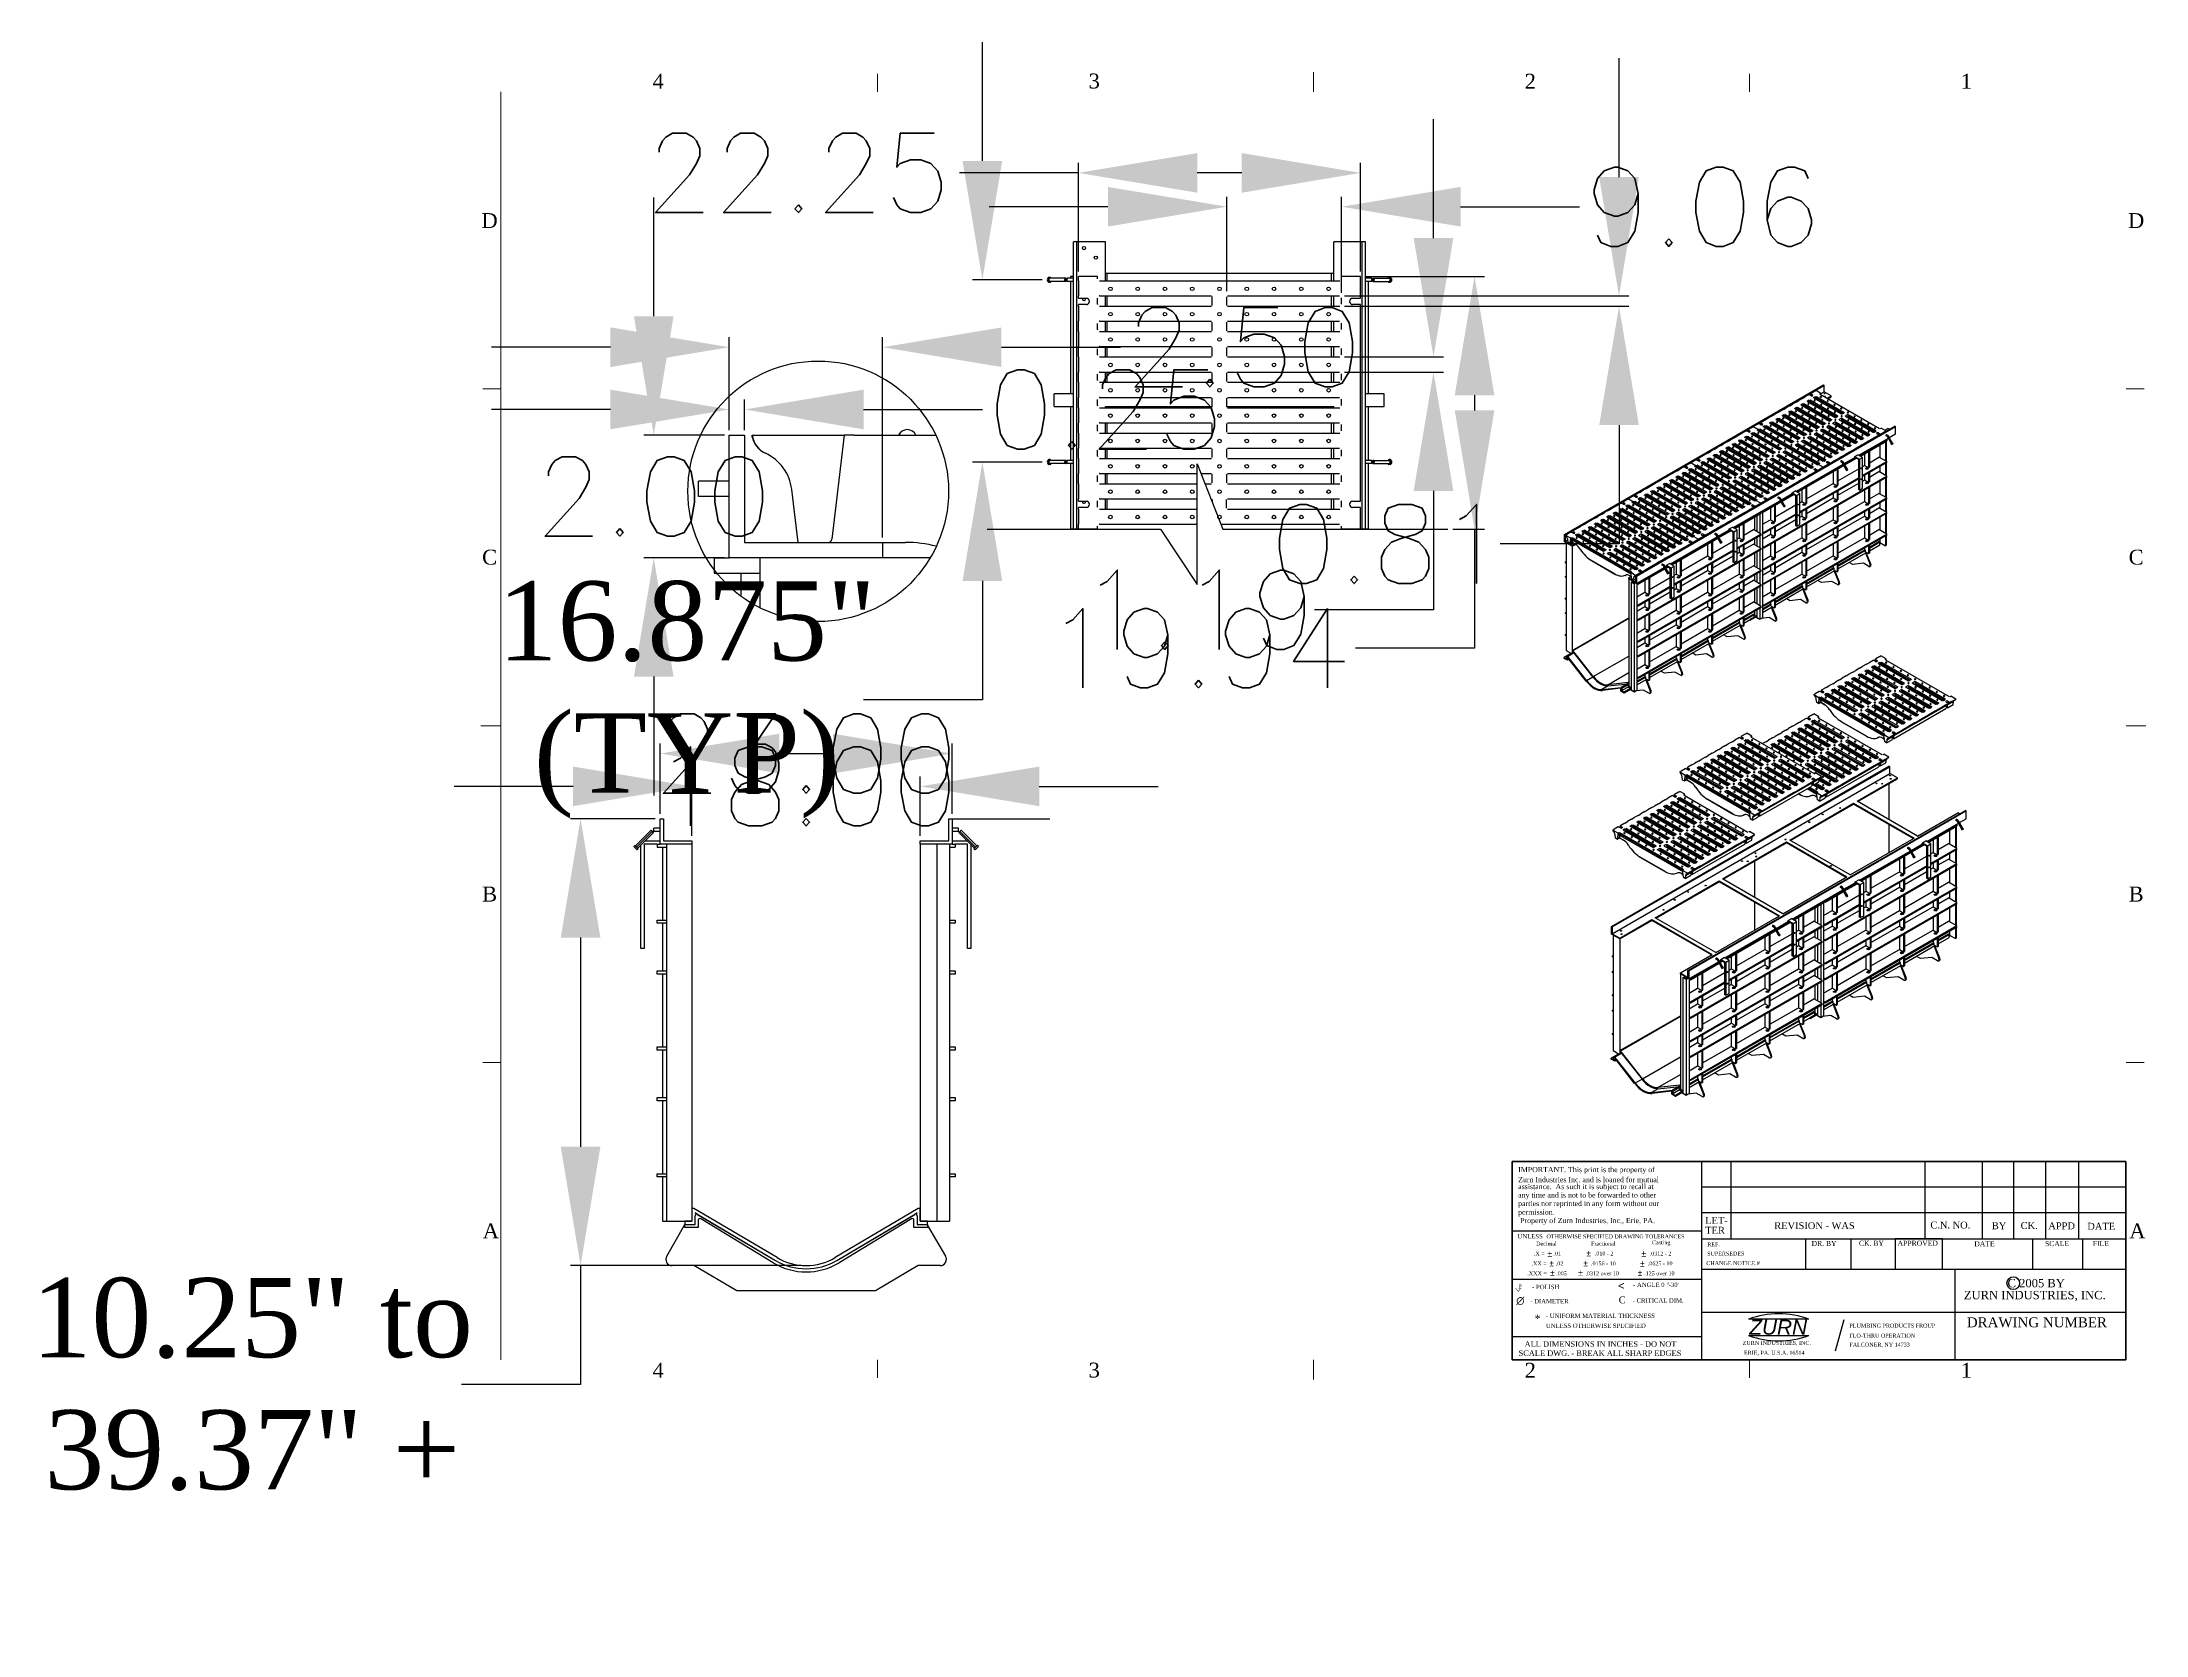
# Paper-space layout 'Layout1' of a CAD drawing. Extents: x -5 to 21.5, y -3 to 17.1.
import ezdxf

# ---------------------------------------------------------------- set-up
doc = ezdxf.new("R2010")
doc.units = 0
doc.header["$LTSCALE"] = 0.015748
doc.header["$MEASUREMENT"] = 0
doc.layers.add('Sketch Lines', color=7, linetype='Continuous', lineweight=25)
doc.layers.add('Visible Edges', color=7, linetype='Continuous', lineweight=25)
doc.styles.add('ROMANS', font='romans.shx', dxfattribs={"height": 1.75})
doc.styles.add('TextStyle103', font='ARIALI.TTF')
doc.styles.add('TextStyle38', font='AIGDT___.TTF')
doc.styles.add('TextStyle42', font='AIGDT___.TTF')
doc.styles.add('TextStyle6', font='ARIAL.TTF')
doc.styles.add('TextStyle63', font='BOOKOS.TTF')
doc.styles.add('TextStyle64', font='BOOKOS.TTF')
doc.styles.add('TextStyle65', font='BOOKOS.TTF')
doc.styles.add('TextStyle67', font='BOOKOS.TTF')
doc.styles.add('TextStyle68', font='BOOKOS.TTF')
doc.styles.add('TextStyle69', font='BOOKOS.TTF')
doc.styles.add('TextStyle81', font='BOOKOS.TTF')
doc.styles.add('TextStyle83', font='BOOKOS.TTF')
doc.styles.add('TextStyle84', font='BOOKOSI.TTF')
doc.styles.add('TextStyle88', font='BOOKOSI.TTF')
doc.styles.add('TextStyle93', font='BOOKOS.TTF')
doc.styles.add('TextStyle94', font='BOOKOS.TTF')
doc.styles.add('TextStyle96', font='AIGDT___.TTF')
doc.styles.add('TextStyle99', font='AIGDT___.TTF')
doc.dimstyles.new('DEFAULT-ANSI', dxfattribs={"dimtxt": 0.12, "dimasz": 1.5, "dimexe": 0.125, "dimexo": 0.0625, "dimgap": 0.031496, "dimtad": 0, "dimtih": 1, "dimtoh": 1, "dimrnd": 1e-08, "dimzin": 0, "dimdsep": 46, "dimtxsty": 'ROMANS', "dimcen": 0.09, "dimdle": 0.393701, "dimclrd": 47, "dimclre": 47, "dimclrt": 47, "dimadec": 0, "dimazin": 0, "dimtfac": 1, "dimtofl": 0, "dimtmove": 0, "dimatfit": 3, "dimfxl": 0, "dimtolj": 1, "dimtzin": 0, "dimlwd": 25, "dimlwe": 25, "dimarcsym": 0})

psp = doc.layouts.get("Layout1")

# ---------------------------------------------------------------- texts
at = {"layer": 'Sketch Lines', "color": 7, "linetype": 'Continuous', "lineweight": 50, "char_height": 0.188, "attachment_point": 7}
for s, insert, style in [('4', (2.664, 16.54), 'TextStyle81'), ('3', (8.164, 16.54), 'TextStyle81'), ('2', (13.664, 16.54), 'TextStyle81'), ('1', (19.164, 16.54), 'TextStyle81'), ('D', (0.506, 14.781), 'TextStyle81'), ('D', (21.274, 14.781), 'TextStyle81'), ('C', (0.514, 10.531), 'TextStyle81'), ('C', (21.282, 10.531), 'TextStyle81'), ('B', (0.514, 6.281), 'TextStyle81'), ('B', (21.282, 6.281), 'TextStyle81'), ('A', (0.522, 2.031), 'TextStyle81'), ('A', (21.29, 2.031), 'TextStyle81'), ('ZURN', (16.497, 0.813), 'TextStyle103'), ('4', (2.664, 0.272), 'TextStyle81'), ('3', (8.164, 0.272), 'TextStyle81'), ('2', (13.664, 0.272), 'TextStyle81'), ('1', (19.164, 0.272), 'TextStyle81')]:
    psp.add_mtext(s, dxfattribs=dict(at, insert=insert, style=style))
at = {"layer": 'Sketch Lines', "color": 5, "linetype": 'Continuous', "lineweight": 50, "attachment_point": 7}
for s, insert, char_height, style in [('IMPORTANT. This print is the property of ', (13.582, 2.845), 0.065, 'TextStyle64'), ('assistance.  As such it is subject to recall at ', (13.582, 2.631), 0.065, 'TextStyle64'), ('Zurn Industries Inc. and is loaned for mutual ', (13.582, 2.738), 0.065, 'TextStyle64'), ('parties nor reprinted in any form without our ', (13.582, 2.417), 0.065, 'TextStyle64'), ('permission.', (13.582, 2.309), 0.065, 'TextStyle64'), ('any time and is not to be forwarded to other ', (13.582, 2.524), 0.065, 'TextStyle64'), (' Property of Zurn Industries, Inc., Erie, PA.', (13.582, 2.202), 0.065, 'TextStyle64'), ('TER', (15.942, 2.09), 0.087, 'TextStyle65'), ('LET-', (15.942, 2.215), 0.087, 'TextStyle65'), ('REVISION - WAS', (16.812, 2.146), 0.087, 'TextStyle65'), ('C.N. NO.', (18.781, 2.153), 0.087, 'TextStyle65'), ('BY', (19.556, 2.146), 0.087, 'TextStyle65'), ('CK.', (19.92, 2.148), 0.087, 'TextStyle65'), ('APPD', (20.269, 2.145), 0.087, 'TextStyle65'), ('DATE', (20.761, 2.14), 0.087, 'TextStyle65'), ('UNLESS ', (13.575, 2.029), 0.055, 'TextStyle69'), ('.X = ', (13.78, 1.813), 0.05, 'TextStyle63'), ('Decimal', (13.809, 1.938), 0.05, 'TextStyle63'), ('OTHERWISE SPECIFIED DRAWING TOLERANCES', (13.939, 2.029), 0.05, 'TextStyle63'), ('`', (13.952, 1.8), 0.08, 'TextStyle99'), ('.01', (14.026, 1.813), 0.05, 'TextStyle63'), ('`', (14.442, 1.804), 0.08, 'TextStyle99'), ('Fractional', (14.501, 1.938), 0.05, 'TextStyle63'), ('.010 - 2', (14.549, 1.813), 0.05, 'TextStyle63'), ('`', (15.137, 1.801), 0.08, 'TextStyle99'), ('.0312 - 2', (15.241, 1.813), 0.05, 'TextStyle63'), ('Casting', (15.269, 1.938), 0.05, 'TextStyle63'), ('REF.', (15.967, 1.93), 0.05, 'TextStyle63'), ('SUPERSEDES', (15.965, 1.813), 0.05, 'TextStyle63'), ('DR. BY', (17.283, 1.933), 0.063, 'TextStyle67'), ('CK. BY', (17.88, 1.937), 0.063, 'TextStyle67'), ('APPROVED', (18.368, 1.937), 0.063, 'TextStyle67'), ('DATE', (19.335, 1.931), 0.063, 'TextStyle67'), ('SCALE', (20.227, 1.932), 0.063, 'TextStyle67'), ('FILE', (20.83, 1.933), 0.063, 'TextStyle67'), ('.XXX =   ', (13.697, 1.563), 0.05, 'TextStyle63'), ('.XX =   ', (13.75, 1.688), 0.05, 'TextStyle63'), ('`', (13.976, 1.678), 0.08, 'TextStyle99'), ('`', (13.984, 1.556), 0.08, 'TextStyle99'), ('.02', (14.056, 1.688), 0.05, 'TextStyle63'), ('.005', (14.061, 1.563), 0.05, 'TextStyle63'), ('`', (14.339, 1.558), 0.08, 'TextStyle99'), ('`', (14.405, 1.678), 0.08, 'TextStyle99'), ('.0312 over 10', (14.431, 1.563), 0.05, 'TextStyle63'), ('.0156 - 10', (14.501, 1.688), 0.05, 'TextStyle63'), ('`', (15.089, 1.554), 0.08, 'TextStyle99'), ('`', (15.119, 1.675), 0.08, 'TextStyle99'), ('.125 over 10', (15.171, 1.563), 0.05, 'TextStyle63'), ('.0625 - 10', (15.217, 1.688), 0.05, 'TextStyle63'), ('CHANGE NOTICE.#', (15.955, 1.692), 0.05, 'TextStyle63'), ('w', (13.543, 1.356), 0.062, 'TextStyle42'), ('P', (13.581, 1.397), 0.055, 'TextStyle69'), ('- POLISH', (13.758, 1.389), 0.055, 'TextStyle69'), ('<', (14.842, 1.384), 0.1, 'TextStyle6'), ('- ANGLE 0', (15.032, 1.417), 0.055, 'TextStyle69'), ('~', (15.46, 1.417), 0.055, 'TextStyle96'), ("-30'", (15.481, 1.417), 0.055, 'TextStyle69'), ('ZURN INDUSTRIES, INC.', (19.204, 1.238), 0.105, 'TextStyle88'), ('C 2005 BY', (19.755, 1.412), 0.105, 'TextStyle88'), ('n', (13.558, 1.188), 0.1, 'TextStyle38'), ('- DIAMETER', (13.735, 1.21), 0.055, 'TextStyle69'), ('*', (13.789, 0.969), 0.1, 'TextStyle94'), ('- UNIFORM MATERIAL THICKNESS', (13.932, 1.025), 0.055, 'TextStyle69'), ('C', (14.85, 1.21), 0.087, 'TextStyle93'), ('- CRITICAL DIM.', (15.027, 1.218), 0.055, 'TextStyle69'), ('UNLESS OTHERWISE SPECIFIED', (13.932, 0.9), 0.055, 'TextStyle69'), ('PLUMBING PRODUCTS FROUP', (17.76, 0.903), 0.05, 'TextStyle84'), ('FLO-THRU OPERATION', (17.76, 0.778), 0.05, 'TextStyle84'), ('DRAWING NUMBER', (19.241, 0.906), 0.125, 'TextStyle68'), ('SCALE DWG. - BREAK ALL SHARP EDGES', (13.587, 0.546), 0.07, 'TextStyle83'), ('ALL DIMENSIONS IN INCHES - DO NOT', (13.663, 0.661), 0.07, 'TextStyle83'), ('ZURN INDUSTRIES, INC.', (16.414, 0.675), 0.05, 'TextStyle84'), ('ERIE, PA. U.S.A. 16514', (16.43, 0.55), 0.05, 'TextStyle84'), ('FALCONER, NY 14733', (17.76, 0.653), 0.05, 'TextStyle84')]:
    psp.add_mtext(s, dxfattribs=dict(at, insert=insert, char_height=char_height, style=style))

# ---------------------------------------------------------------- blocks, each defined once
blk = doc.blocks.new('2dTransBorder1')
at = {"layer": 'Sketch Lines', "color": 7, "linetype": 'Continuous', "lineweight": 18}
for points in [[(13.97, 41.91), (13.97, 42.489)], [(27.94, 42.545), (27.94, 41.91)], [(41.91, 41.91), (41.91, 42.489)], [(1.905, 1.27), (1.905, 41.91)], [(1.905, 32.385), (1.326, 32.385)], [(53.975, 32.385), (54.554, 32.385)], [(1.27, 21.59), (1.905, 21.59)], [(54.61, 21.59), (53.975, 21.59)], [(1.905, 10.795), (1.326, 10.795)], [(53.975, 10.795), (54.554, 10.795)], [(13.97, 1.27), (13.97, 0.691)], [(27.94, 0.635), (27.94, 1.27)], [(41.91, 1.27), (41.91, 0.691)]]:
    blk.add_lwpolyline(points, dxfattribs=at)
blk = doc.blocks.new('2dTransTitleBlock1')
at = {"layer": 'Sketch Lines', "color": 7, "linetype": 'Continuous', "lineweight": 70}
for p, q in [((53.967, 7.62), (34.307, 7.62)), ((34.307, 7.62), (34.307, 1.27)), ((53.967, 1.27), (53.967, 7.62)), ((34.307, 1.27), (53.967, 1.27))]:
    blk.add_line(p, q, dxfattribs=at)
at = {"layer": 'Sketch Lines', "color": 7, "linetype": 'Continuous', "lineweight": 25}
for p, q in [((40.379, 1.27), (40.379, 7.62)), ((41.327, 5.144), (41.327, 7.62)), ((47.533, 5.144), (47.533, 7.62)), ((49.374, 5.144), (49.374, 7.62)), ((50.379, 5.144), (50.379, 7.62)), ((51.406, 5.144), (51.406, 7.62)), ((52.457, 5.144), (52.457, 7.62)), ((40.379, 6.809), (53.967, 6.809)), ((40.379, 5.99), (53.967, 5.99)), ((40.379, 5.386), (34.307, 5.386)), ((40.402, 5.144), (53.975, 5.144)), ((43.701, 5.144), (43.701, 4.166)), ((45.157, 5.144), (45.157, 4.166)), ((48.097, 5.144), (46.581, 5.144)), ((48.097, 5.144), (46.581, 5.144)), ((46.581, 5.144), (46.581, 4.166)), ((48.097, 4.166), (48.097, 5.144)), ((48.097, 4.166), (48.097, 5.144)), ((50.977, 5.144), (50.977, 4.166)), ((52.584, 4.166), (52.584, 5.144)), ((40.379, 4.166), (53.967, 4.166)), ((48.493, 4.166), (48.493, 1.27)), ((40.379, 3.844), (34.307, 3.844)), ((53.967, 2.781), (40.379, 2.781)), ((43.815, 2.568), (41.881, 2.568)), ((41.881, 2.043), (43.815, 2.043)), ((44.935, 2.542), (44.659, 1.547)), ((40.379, 2.002), (34.307, 2.002))]:
    blk.add_line(p, q, dxfattribs=at)
at = {"layer": 'Sketch Lines', "color": 5, "linetype": 'Continuous', "lineweight": 25}
blk.add_circle((50.36, 3.722), 0.204, dxfattribs=at)
at = {"layer": 'Sketch Lines', "color": 7, "linetype": 'Continuous', "lineweight": 25}
for centre, start, end in [((42.848, -0.108), 70.13606, 109.86394), ((42.848, 4.719), 250.13606, 289.86394)]:
    blk.add_arc(centre, 2.846, start, end, dxfattribs=at)
blk = doc.blocks.new('*D4')
at = {"color": 47, "lineweight": 25}
for p, q in [((2.698, 7.327), (1.631, 7.327)), ((1.756, 5.827), (1.756, 3.187)), ((4.538, 1.687), (1.631, 1.687)), ((1.756, 1.687), (1.756, 0.187)), ((1.756, 0.187), (0.256, 0.187))]:
    blk.add_line(p, q, dxfattribs=at)
at = {"color": 47}
for points in [[(1.506, 5.827), (2.006, 5.827), (1.756, 7.327)], [(1.506, 3.187), (2.006, 3.187), (1.756, 1.687)]]:
    blk.add_solid(points, dxfattribs=at)
at = {"layer": 'Defpoints', "color": 0}
for p in [(2.761, 7.327), (1.756, 1.687), (4.601, 1.687)]:
    blk.add_point(p, dxfattribs=at)
at = {"color": 47, "insert": (-2.385, 0.187), "char_height": 1, "attachment_point": 5, "style": 'ROMANS'}
blk.add_mtext('\\A1;{\\fTimes New Roman|b0|i0|c0|p0;10.25" to\\P39.37" +}', dxfattribs=at)
blk = doc.blocks.new('*D5')
at = {"color": 47, "lineweight": 25}
for p, q in [((11.657, 14.17), (13.157, 14.17)), ((13.032, 12.67), (13.032, 12.479)), ((12.757, 10.979), (13.157, 10.979)), ((13.032, 10.979), (13.032, 9.479)), ((13.032, 9.479), (11.532, 9.479))]:
    blk.add_line(p, q, dxfattribs=at)
at = {"color": 47}
for points in [[(12.782, 12.67), (13.282, 12.67), (13.032, 14.17)], [(12.782, 12.479), (13.282, 12.479), (13.032, 10.979)]]:
    blk.add_solid(points, dxfattribs=at)
at = {"layer": 'Defpoints', "color": 0}
for p in [(11.595, 14.17), (12.695, 10.979), (13.032, 10.979)]:
    blk.add_point(p, dxfattribs=at)
at = {"color": 47, "insert": (9.549, 9.479), "char_height": 1, "attachment_point": 5, "style": 'ROMANS'}
blk.add_mtext('\\A1;19.94', dxfattribs=at)
blk = doc.blocks.new('*D6')
at = {"color": 47, "lineweight": 25}
for p, q in [((1.661, 7.735), (0.161, 7.735)), ((3.161, 7.11), (3.161, 7.86)), ((6.041, 7.11), (6.041, 7.86)), ((7.541, 7.735), (9.041, 7.735))]:
    blk.add_line(p, q, dxfattribs=at)
at = {"color": 47}
for points in [[(1.661, 7.985), (1.661, 7.485), (3.161, 7.735)], [(7.541, 7.985), (7.541, 7.485), (6.041, 7.735)]]:
    blk.add_solid(points, dxfattribs=at)
at = {"layer": 'Defpoints', "color": 0}
for p in [(6.041, 7.735), (3.161, 7.047), (6.041, 7.047)]:
    blk.add_point(p, dxfattribs=at)
at = {"color": 47, "insert": (4.601, 7.735), "char_height": 1, "attachment_point": 5, "style": 'ROMANS'}
blk.add_mtext('\\A1;18.00', dxfattribs=at)
blk = doc.blocks.new('*D7')
at = {"color": 47, "lineweight": 25}
for p, q in [((2.761, 7.39), (2.761, 8.274)), ((6.441, 7.39), (6.441, 8.274)), ((4.261, 8.149), (4.941, 8.149))]:
    blk.add_line(p, q, dxfattribs=at)
at = {"color": 47}
for points in [[(4.261, 8.399), (4.261, 7.899), (2.761, 8.149)], [(4.941, 8.399), (4.941, 7.899), (6.441, 8.149)]]:
    blk.add_solid(points, dxfattribs=at)
at = {"layer": 'Defpoints', "color": 0}
for p in [(6.441, 8.149), (2.761, 7.327), (6.441, 7.327)]:
    blk.add_point(p, dxfattribs=at)
at = {"color": 47, "insert": (4.601, 8.149), "char_height": 1, "attachment_point": 5, "style": 'ROMANS'}
blk.add_mtext('\\A1;23.00', dxfattribs=at)
blk = doc.blocks.new('*D8')
at = {"color": 47, "lineweight": 25}
for p, q in [((8.035, 15.477), (6.535, 15.477)), ((8.035, 14.232), (8.035, 15.602)), ((10.095, 15.477), (9.535, 15.477)), ((11.595, 14.232), (11.595, 15.602))]:
    blk.add_line(p, q, dxfattribs=at)
at = {"color": 47}
for points in [[(9.535, 15.727), (9.535, 15.227), (8.035, 15.477)], [(10.095, 15.727), (10.095, 15.227), (11.595, 15.477)]]:
    blk.add_solid(points, dxfattribs=at)
at = {"layer": 'Defpoints', "color": 0}
for p in [(8.035, 15.477), (8.035, 14.17), (11.595, 14.17)]:
    blk.add_point(p, dxfattribs=at)
at = {"color": 47, "insert": (4.503, 15.477), "char_height": 1, "attachment_point": 5, "style": 'ROMANS'}
blk.add_mtext('\\A1;22.25', dxfattribs=at)
blk = doc.blocks.new('*D9')
at = {"color": 47, "lineweight": 25}
for p, q in [((9.908, 13.984), (9.908, 15.175)), ((11.355, 13.963), (11.355, 15.175)), ((8.408, 15.05), (6.908, 15.05)), ((12.855, 15.05), (14.355, 15.05))]:
    blk.add_line(p, q, dxfattribs=at)
at = {"color": 47}
for points in [[(8.408, 15.3), (8.408, 14.8), (9.908, 15.05)], [(12.855, 15.3), (12.855, 14.8), (11.355, 15.05)]]:
    blk.add_solid(points, dxfattribs=at)
at = {"layer": 'Defpoints', "color": 0}
for p in [(11.355, 15.05), (9.908, 13.921), (11.355, 13.9)]:
    blk.add_point(p, dxfattribs=at)
at = {"color": 47, "insert": (15.91, 15.05), "char_height": 1, "attachment_point": 5, "style": 'ROMANS'}
blk.add_mtext('\\A1;9.06', dxfattribs=at)
blk = doc.blocks.new('*D10')
at = {"color": 47, "lineweight": 25}
for p, q in [((14.854, 15.424), (14.854, 16.924)), ((11.392, 13.924), (14.979, 13.924)), ((11.392, 13.794), (14.979, 13.794)), ((14.854, 12.294), (14.854, 10.794)), ((14.854, 10.794), (13.354, 10.794))]:
    blk.add_line(p, q, dxfattribs=at)
at = {"color": 47}
for points in [[(14.604, 15.424), (15.104, 15.424), (14.854, 13.924)], [(14.604, 12.294), (15.104, 12.294), (14.854, 13.794)]]:
    blk.add_solid(points, dxfattribs=at)
at = {"layer": 'Defpoints', "color": 0}
for p in [(11.329, 13.924), (11.329, 13.794), (14.854, 13.794)]:
    blk.add_point(p, dxfattribs=at)
at = {"color": 47, "insert": (11.942, 10.794), "char_height": 1, "attachment_point": 5, "style": 'ROMANS'}
blk.add_mtext('\\A1;0.81', dxfattribs=at)
blk = doc.blocks.new('*D11')
at = {"color": 47, "lineweight": 25}
for p, q in [((12.514, 14.654), (12.514, 16.154)), ((11.392, 13.154), (12.639, 13.154)), ((11.392, 12.964), (12.639, 12.964)), ((12.514, 11.464), (12.514, 9.964)), ((12.514, 9.964), (11.014, 9.964))]:
    blk.add_line(p, q, dxfattribs=at)
at = {"color": 47}
for points in [[(12.264, 14.654), (12.764, 14.654), (12.514, 13.154)], [(12.264, 11.464), (12.764, 11.464), (12.514, 12.964)]]:
    blk.add_solid(points, dxfattribs=at)
at = {"layer": 'Defpoints', "color": 0}
for p in [(11.329, 13.154), (11.329, 12.964), (12.514, 12.964)]:
    blk.add_point(p, dxfattribs=at)
at = {"color": 47, "insert": (9.554, 9.964), "char_height": 1, "attachment_point": 5, "style": 'ROMANS'}
blk.add_mtext('\\A1;1.19', dxfattribs=at)
blk = doc.blocks.new('*D12')
at = {"color": 47, "lineweight": 25}
for p, q in [((2.132, 12.491), (0.632, 12.491)), ((3.632, 12.229), (3.632, 12.616)), ((3.825, 12.229), (3.825, 12.616)), ((5.325, 12.491), (6.825, 12.491))]:
    blk.add_line(p, q, dxfattribs=at)
at = {"color": 47}
for points in [[(2.132, 12.741), (2.132, 12.241), (3.632, 12.491)], [(5.325, 12.741), (5.325, 12.241), (3.825, 12.491)]]:
    blk.add_solid(points, dxfattribs=at)
at = {"layer": 'Defpoints', "color": 0}
for p in [(3.825, 12.491), (3.632, 12.167), (3.825, 12.167)]:
    blk.add_point(p, dxfattribs=at)
at = {"color": 47, "insert": (8.381, 12.491), "char_height": 1, "attachment_point": 5, "style": 'ROMANS'}
blk.add_mtext('\\A1;0.25', dxfattribs=at)
blk = doc.blocks.new('*D13')
at = {"color": 47, "lineweight": 25}
for p, q in [((2.132, 13.277), (0.632, 13.277)), ((3.632, 12.229), (3.632, 13.402)), ((5.565, 10.876), (5.565, 13.402)), ((7.065, 13.277), (8.565, 13.277))]:
    blk.add_line(p, q, dxfattribs=at)
at = {"color": 47}
for points in [[(2.132, 13.527), (2.132, 13.027), (3.632, 13.277)], [(7.065, 13.527), (7.065, 13.027), (5.565, 13.277)]]:
    blk.add_solid(points, dxfattribs=at)
at = {"layer": 'Defpoints', "color": 0}
for p in [(5.565, 13.277), (3.632, 12.167), (5.565, 10.813)]:
    blk.add_point(p, dxfattribs=at)
at = {"color": 47, "insert": (10.121, 13.277), "char_height": 1, "attachment_point": 5, "style": 'ROMANS'}
blk.add_mtext('\\A1;2.50', dxfattribs=at)
blk = doc.blocks.new('*D14')
at = {"color": 47, "lineweight": 25}
for p, q in [((2.679, 13.667), (2.679, 15.167)), ((3.57, 12.167), (2.554, 12.167)), ((3.57, 10.62), (2.554, 10.62)), ((2.679, 9.12), (2.679, 7.62))]:
    blk.add_line(p, q, dxfattribs=at)
at = {"color": 47}
for points in [[(2.429, 13.667), (2.929, 13.667), (2.679, 12.167)], [(2.429, 9.12), (2.929, 9.12), (2.679, 10.62)]]:
    blk.add_solid(points, dxfattribs=at)
at = {"layer": 'Defpoints', "color": 0}
for p in [(3.632, 12.167), (2.679, 10.62), (3.632, 10.62)]:
    blk.add_point(p, dxfattribs=at)
at = {"color": 47, "insert": (2.679, 11.393), "char_height": 1, "attachment_point": 5, "style": 'ROMANS'}
blk.add_mtext('\\A1;2.00', dxfattribs=at)
blk = doc.blocks.new('*D15')
at = {"color": 47, "lineweight": 25}
for p, q in [((6.824, 15.628), (6.824, 17.128)), ((7.579, 14.128), (6.699, 14.128)), ((7.579, 11.828), (6.699, 11.828)), ((6.824, 10.328), (6.824, 8.828)), ((6.824, 8.828), (5.324, 8.828))]:
    blk.add_line(p, q, dxfattribs=at)
at = {"color": 47}
for points in [[(6.574, 15.628), (7.074, 15.628), (6.824, 14.128)], [(6.574, 10.328), (7.074, 10.328), (6.824, 11.828)]]:
    blk.add_solid(points, dxfattribs=at)
at = {"layer": 'Defpoints', "color": 0}
for p in [(7.641, 14.128), (6.824, 11.828), (7.641, 11.828)]:
    blk.add_point(p, dxfattribs=at)
at = {"color": 47, "insert": (3.096, 8.828), "char_height": 1, "attachment_point": 5, "style": 'ROMANS'}
blk.add_mtext('\\A1;{\\fTimes New Roman|b0|i0|c0|p0;16.875"\\P(TYP)}', dxfattribs=at)

# ---------------------------------------------------------------- dimensions: what is measured, and where the dimension line sits
for base, p1, p2, text, picture, middle in [((6.824, 11.828), (7.641, 14.128), (7.641, 11.828), '{\\fTimes New Roman|b0|i0|c0|p0;16.875"\\P(TYP)}', '*D15', (3.096, 8.828)), ((12.514, 12.964), (11.329, 13.154), (11.329, 12.964), '1.19', '*D11', (9.554, 9.964)), ((2.679, 10.62), (3.632, 12.167), (3.632, 10.62), '2.00', '*D14', (2.679, 11.393)), ((13.032, 10.979), (11.595, 14.17), (12.695, 10.979), '19.94', '*D5', (9.549, 9.479)), ((1.756, 1.687), (2.761, 7.327), (4.601, 1.687), '{\\fTimes New Roman|b0|i0|c0|p0;10.25" to\\P39.37" +}', '*D4', (-2.385, 0.187))]:
    dim = psp.add_linear_dim(base=base, p1=p1, p2=p2, angle=90, text=text, dimstyle='DEFAULT-ANSI')
    dim.commit()
    dim.dimension.update_dxf_attribs({"geometry": picture, "text_midpoint": middle})
dim = psp.add_linear_dim(base=(14.854, 13.794), p1=(11.329, 13.924), p2=(11.329, 13.794), angle=90, text='0.81', dimstyle='DEFAULT-ANSI')
dim.commit()
dim.dimension.update_dxf_attribs({"geometry": '*D10', "text_midpoint": (11.942, 10.794), "dimtype": 160})
for base, p1, p2, text, picture, middle in [((8.035, 15.477), (11.595, 14.17), (8.035, 14.17), '22.25', '*D8', (4.503, 15.477)), ((11.355, 15.05), (9.908, 13.921), (11.355, 13.9), '9.06', '*D9', (15.91, 15.05)), ((5.565, 13.277), (3.632, 12.167), (5.565, 10.813), '2.50', '*D13', (10.121, 13.277)), ((3.825, 12.491), (3.632, 12.167), (3.825, 12.167), '0.25', '*D12', (8.381, 12.491))]:
    dim = psp.add_linear_dim(base=base, p1=p1, p2=p2, text=text, dimstyle='DEFAULT-ANSI')
    dim.commit()
    dim.dimension.update_dxf_attribs({"geometry": picture, "text_midpoint": middle})
for base, p1, p2, text, picture, middle in [((6.441, 8.149), (2.761, 7.327), (6.441, 7.327), '23.00', '*D7', (4.601, 8.149)), ((6.041, 7.735), (3.161, 7.047), (6.041, 7.047), '18.00', '*D6', (4.601, 7.735))]:
    dim = psp.add_linear_dim(base=base, p1=p1, p2=p2, text=text, dimstyle='DEFAULT-ANSI')
    dim.commit()
    dim.dimension.update_dxf_attribs({"geometry": picture, "text_midpoint": middle, "dimtype": 160})

# ---------------------------------------------------------------- linework, layer by layer
for p, q in [((9.535, 10.282), (9.535, 11.806)), ((9.535, 11.806), (9.856, 10.979)), ((6.884, 10.979), (9.072, 10.979)), ((9.072, 10.979), (9.535, 10.282)), ((9.856, 10.979), (12.695, 10.979)), ((6.441, 7.327), (7.673, 7.327))]:
    psp.add_line(p, q)
psp.add_circle((4.753, 11.459), 1.644)
at = {"layer": 'Visible Edges', "color": 7, "linetype": 'Continuous', "lineweight": 25}
for p, q in [((8.015, 14.608), (7.975, 14.608)), ((7.975, 10.979), (7.975, 14.608)), ((8.375, 14.608), (8.015, 14.608)), ((8.015, 10.979), (8.015, 14.608)), ((8.375, 14.114), (8.375, 14.608)), ((11.615, 14.608), (11.255, 14.608)), ((11.255, 14.114), (11.255, 14.608)), ((11.655, 14.608), (11.615, 14.608)), ((11.615, 10.979), (11.615, 14.608)), ((11.655, 10.979), (11.655, 14.608)), ((7.677, 14.158), (7.663, 14.158)), ((7.677, 14.098), (7.663, 14.098)), ((7.875, 14.148), (7.677, 14.148)), ((7.875, 14.108), (7.677, 14.108)), ((7.895, 14.128), (7.895, 14.148)), ((7.975, 14.148), (7.895, 14.148)), ((7.895, 14.108), (7.895, 14.128)), ((7.975, 14.108), (7.895, 14.108)), ((7.975, 14.168), (7.935, 14.168)), ((7.935, 14.168), (7.935, 14.148)), ((7.935, 14.108), (7.935, 12.688)), ((8.275, 14.17), (8.035, 14.17)), ((8.035, 14.114), (8.035, 14.17)), ((8.035, 14.114), (8.035, 13.924)), ((8.275, 14.14), (8.275, 14.17)), ((8.301, 14.114), (11.329, 14.114)), ((8.4, 14.208), (8.375, 14.208)), ((9.448, 14.208), (8.4, 14.208)), ((8.4, 14.114), (8.4, 14.208)), ((10.181, 14.208), (9.448, 14.208)), ((11.229, 14.208), (10.181, 14.208)), ((11.255, 14.208), (11.229, 14.208)), ((11.229, 14.114), (11.229, 14.208)), ((11.595, 14.17), (11.355, 14.17)), ((11.355, 14.14), (11.355, 14.17)), ((11.595, 14.114), (11.595, 14.17)), ((11.595, 13.924), (11.595, 14.114)), ((11.735, 14.148), (11.655, 14.148)), ((11.735, 14.108), (11.655, 14.108)), ((11.695, 12.688), (11.695, 14.108)), ((11.735, 14.128), (11.735, 14.148)), ((11.735, 14.108), (11.735, 14.128)), ((11.755, 14.148), (11.953, 14.148)), ((11.755, 14.108), (11.953, 14.108)), ((11.967, 14.158), (11.953, 14.158)), ((11.967, 14.098), (11.953, 14.098)), ((8.035, 13.895), (8.035, 13.924)), ((8.035, 13.895), (8.136, 13.895)), ((8.136, 13.815), (8.035, 13.815)), ((8.035, 13.794), (8.035, 13.815)), ((8.275, 13.82), (8.275, 13.898)), ((8.301, 13.924), (9.714, 13.924)), ((8.375, 13.794), (8.375, 13.924)), ((8.4, 13.794), (8.4, 13.924)), ((9.724, 13.804), (9.724, 13.914)), ((9.905, 13.914), (9.905, 13.804)), ((9.915, 13.924), (11.329, 13.924)), ((11.229, 13.794), (11.229, 13.924)), ((11.255, 13.794), (11.255, 13.924)), ((11.355, 13.82), (11.355, 13.898)), ((11.494, 13.895), (11.595, 13.895)), ((11.595, 13.815), (11.494, 13.815)), ((11.595, 13.895), (11.595, 13.924)), ((11.595, 13.794), (11.595, 13.815)), ((8.035, 13.794), (8.035, 13.604)), ((8.035, 13.474), (8.035, 13.604)), ((8.275, 13.5), (8.275, 13.578)), ((8.301, 13.794), (9.714, 13.794)), ((8.301, 13.604), (9.714, 13.604)), ((8.375, 13.474), (8.375, 13.604)), ((8.4, 13.474), (8.4, 13.604)), ((9.724, 13.484), (9.724, 13.594)), ((9.905, 13.594), (9.905, 13.484)), ((9.915, 13.794), (11.329, 13.794)), ((9.915, 13.604), (11.329, 13.604)), ((11.229, 13.474), (11.229, 13.604)), ((11.255, 13.474), (11.255, 13.604)), ((11.355, 13.5), (11.355, 13.578)), ((11.595, 13.604), (11.595, 13.794)), ((11.595, 13.474), (11.595, 13.604)), ((8.035, 13.474), (8.035, 13.284)), ((8.035, 13.154), (8.035, 13.284)), ((8.301, 13.474), (9.714, 13.474)), ((8.301, 13.284), (9.714, 13.284)), ((8.375, 13.154), (8.375, 13.284)), ((8.4, 13.154), (8.4, 13.284)), ((9.724, 13.164), (9.724, 13.274)), ((9.905, 13.274), (9.905, 13.164)), ((9.915, 13.474), (11.329, 13.474)), ((9.915, 13.284), (11.329, 13.284)), ((11.229, 13.154), (11.229, 13.284)), ((11.255, 13.154), (11.255, 13.284)), ((11.595, 13.284), (11.595, 13.474)), ((11.595, 13.154), (11.595, 13.284)), ((8.035, 13.154), (8.035, 12.964)), ((8.275, 13.18), (8.275, 13.258)), ((8.301, 13.154), (9.714, 13.154)), ((9.915, 13.154), (11.329, 13.154)), ((11.355, 13.18), (11.355, 13.258)), ((11.595, 12.964), (11.595, 13.154)), ((8.035, 12.834), (8.035, 12.964)), ((8.035, 12.834), (8.035, 12.644)), ((8.275, 12.86), (8.275, 12.938)), ((8.301, 12.964), (9.714, 12.964)), ((8.301, 12.834), (9.714, 12.834)), ((8.375, 12.834), (8.375, 12.964)), ((8.4, 12.834), (8.4, 12.964)), ((9.724, 12.844), (9.724, 12.954)), ((9.905, 12.954), (9.905, 12.844)), ((9.915, 12.964), (11.329, 12.964)), ((9.915, 12.834), (11.329, 12.834)), ((11.229, 12.834), (11.229, 12.964)), ((11.255, 12.834), (11.255, 12.964)), ((11.355, 12.86), (11.355, 12.938)), ((11.595, 12.834), (11.595, 12.964)), ((11.595, 12.644), (11.595, 12.834)), ((14.166, 10.915), (17.433, 12.801)), ((14.176, 10.909), (17.442, 12.795)), ((17.442, 12.795), (17.433, 12.801)), ((17.442, 12.715), (17.442, 12.795)), ((7.975, 12.688), (7.731, 12.688)), ((7.731, 12.528), (7.731, 12.688)), ((7.731, 12.528), (7.975, 12.528)), ((7.935, 12.528), (7.935, 11.848)), ((8.035, 12.514), (8.035, 12.644)), ((8.035, 12.514), (8.035, 12.324)), ((8.275, 12.54), (8.275, 12.618)), ((8.301, 12.644), (9.714, 12.644)), ((8.301, 12.514), (9.714, 12.514)), ((8.375, 12.528), (9.724, 12.528)), ((8.375, 12.514), (8.375, 12.528)), ((8.4, 12.514), (8.4, 12.528)), ((9.724, 12.524), (9.724, 12.634)), ((9.905, 12.634), (9.905, 12.524)), ((9.905, 12.528), (11.255, 12.528)), ((9.915, 12.644), (11.329, 12.644)), ((9.915, 12.514), (11.329, 12.514)), ((11.229, 12.514), (11.229, 12.528)), ((11.255, 12.514), (11.255, 12.528)), ((11.355, 12.54), (11.355, 12.618)), ((11.595, 12.514), (11.595, 12.644)), ((11.595, 12.324), (11.595, 12.514)), ((11.891, 12.688), (11.655, 12.688)), ((11.655, 12.528), (11.891, 12.528)), ((11.695, 11.848), (11.695, 12.528)), ((11.891, 12.528), (11.891, 12.688)), ((16.929, 12.493), (16.882, 12.466)), ((16.929, 12.493), (16.961, 12.511)), ((17.008, 12.539), (16.961, 12.511)), ((16.995, 12.462), (17.014, 12.473)), ((17.008, 12.539), (17.041, 12.557)), ((17.027, 12.473), (17.377, 12.271)), ((17.088, 12.584), (17.041, 12.557)), ((17.074, 12.508), (17.094, 12.519)), ((17.074, 12.501), (17.424, 12.299)), ((17.088, 12.584), (17.12, 12.603)), ((17.106, 12.519), (17.456, 12.317)), ((17.109, 12.501), (17.444, 12.307)), ((17.111, 12.479), (17.112, 12.485)), ((17.112, 12.485), (17.432, 12.3)), ((17.167, 12.63), (17.12, 12.603)), ((17.153, 12.554), (17.173, 12.565)), ((17.153, 12.546), (17.503, 12.344)), ((17.167, 12.63), (17.199, 12.649)), ((17.185, 12.565), (17.535, 12.363)), ((17.188, 12.547), (17.524, 12.353)), ((17.191, 12.525), (17.191, 12.531)), ((17.191, 12.531), (17.511, 12.346)), ((17.246, 12.676), (17.199, 12.649)), ((17.233, 12.599), (17.252, 12.611)), ((17.233, 12.592), (17.582, 12.39)), ((17.246, 12.676), (17.251, 12.679)), ((17.276, 12.664), (17.251, 12.679)), ((17.265, 12.611), (17.615, 12.409)), ((17.267, 12.593), (17.603, 12.399)), ((17.27, 12.571), (17.27, 12.577)), ((17.27, 12.577), (17.591, 12.392)), ((17.271, 12.69), (17.278, 12.694)), ((17.271, 12.69), (17.296, 12.676)), ((17.325, 12.722), (17.278, 12.694)), ((17.296, 12.664), (17.296, 12.676)), ((17.312, 12.645), (17.331, 12.656)), ((17.312, 12.638), (17.662, 12.436)), ((17.325, 12.722), (17.339, 12.729)), ((17.398, 12.695), (17.339, 12.729)), ((17.344, 12.656), (17.694, 12.454)), ((17.346, 12.639), (17.682, 12.445)), ((17.349, 12.616), (17.349, 12.623)), ((17.349, 12.623), (17.67, 12.438)), ((17.391, 12.691), (17.398, 12.695)), ((17.391, 12.684), (18.14, 12.251)), ((17.396, 12.681), (17.398, 12.695)), ((17.397, 12.689), (17.442, 12.715)), ((17.398, 12.695), (17.398, 12.695)), ((17.532, 12.663), (17.442, 12.715)), ((17.479, 12.633), (17.532, 12.663)), ((17.489, 12.627), (17.532, 12.652)), ((17.532, 12.652), (17.532, 12.663)), ((8.035, 12.194), (8.035, 12.324)), ((8.275, 12.22), (8.275, 12.298)), ((8.301, 12.324), (9.714, 12.324)), ((8.375, 12.194), (8.375, 12.324)), ((8.4, 12.194), (8.4, 12.324)), ((9.724, 12.204), (9.724, 12.314)), ((9.905, 12.314), (9.905, 12.204)), ((9.915, 12.324), (11.329, 12.324)), ((11.229, 12.194), (11.229, 12.324)), ((11.255, 12.194), (11.255, 12.324)), ((11.355, 12.22), (11.355, 12.298)), ((11.595, 12.194), (11.595, 12.324)), ((15.067, 10.394), (18.333, 12.281)), ((15.076, 10.389), (18.343, 12.275)), ((16.456, 12.22), (16.409, 12.193)), ((16.456, 12.22), (16.461, 12.223)), ((16.486, 12.208), (16.461, 12.223)), ((16.481, 12.234), (16.489, 12.238)), ((16.481, 12.234), (16.506, 12.22)), ((16.536, 12.266), (16.489, 12.238)), ((16.506, 12.208), (16.506, 12.22)), ((16.536, 12.266), (16.549, 12.274)), ((16.549, 12.274), (16.565, 12.283)), ((16.609, 12.239), (16.549, 12.274)), ((16.549, 12.274), (16.609, 12.239)), ((16.612, 12.31), (16.565, 12.283)), ((16.601, 12.235), (16.609, 12.239)), ((16.601, 12.228), (17.351, 11.795)), ((16.606, 12.225), (16.609, 12.239)), ((16.609, 12.239), (16.608, 12.224)), ((16.609, 12.239), (16.618, 12.245)), ((16.609, 12.239), (16.609, 12.239)), ((16.612, 12.31), (16.617, 12.313)), ((16.642, 12.298), (16.617, 12.313)), ((16.631, 12.245), (17.381, 11.812)), ((16.633, 12.227), (17.373, 11.8)), ((16.636, 12.207), (16.637, 12.211)), ((16.637, 12.324), (16.645, 12.329)), ((16.637, 12.324), (16.662, 12.31)), ((16.637, 12.211), (17.36, 11.794)), ((16.692, 12.356), (16.645, 12.329)), ((16.662, 12.298), (16.662, 12.31)), ((16.678, 12.279), (16.698, 12.291)), ((16.678, 12.272), (17.028, 12.07)), ((16.692, 12.356), (16.724, 12.374)), ((16.71, 12.291), (17.06, 12.089)), ((16.713, 12.273), (17.048, 12.079)), ((16.715, 12.251), (16.716, 12.257)), ((16.716, 12.257), (17.036, 12.072)), ((16.771, 12.401), (16.724, 12.374)), ((16.757, 12.325), (16.777, 12.336)), ((16.757, 12.318), (17.107, 12.116)), ((16.771, 12.401), (16.803, 12.42)), ((16.789, 12.336), (17.139, 12.134)), ((16.792, 12.318), (17.128, 12.125)), ((16.795, 12.296), (16.795, 12.302)), ((16.795, 12.302), (17.115, 12.118)), ((16.85, 12.447), (16.803, 12.42)), ((16.837, 12.371), (16.856, 12.382)), ((16.837, 12.363), (17.186, 12.161)), ((16.85, 12.447), (16.882, 12.466)), ((16.869, 12.382), (17.219, 12.18)), ((16.871, 12.364), (17.207, 12.17)), ((16.874, 12.342), (16.874, 12.348)), ((16.874, 12.348), (17.195, 12.163)), ((16.916, 12.417), (16.935, 12.428)), ((16.916, 12.409), (17.266, 12.207)), ((16.948, 12.428), (17.298, 12.226)), ((16.95, 12.41), (17.286, 12.216)), ((16.953, 12.388), (16.953, 12.394)), ((16.953, 12.394), (17.274, 12.209)), ((16.995, 12.455), (17.345, 12.253)), ((17.029, 12.456), (17.365, 12.262)), ((17.032, 12.433), (17.033, 12.44)), ((17.033, 12.44), (17.353, 12.255)), ((17.271, 12.207), (17.298, 12.223)), ((17.35, 12.253), (17.377, 12.269)), ((17.422, 12.243), (17.395, 12.227)), ((17.395, 12.224), (17.745, 12.022)), ((17.427, 12.21), (17.426, 12.206)), ((17.427, 12.243), (17.777, 12.041)), ((17.429, 12.299), (17.456, 12.314)), ((17.429, 12.225), (17.769, 12.029)), ((17.431, 12.203), (17.431, 12.209)), ((17.431, 12.209), (17.756, 12.022)), ((17.501, 12.288), (17.474, 12.273)), ((17.474, 12.27), (17.824, 12.068)), ((17.506, 12.255), (17.505, 12.252)), ((17.506, 12.288), (17.856, 12.086)), ((17.508, 12.344), (17.535, 12.36)), ((17.508, 12.271), (17.848, 12.075)), ((17.51, 12.249), (17.511, 12.255)), ((17.511, 12.255), (17.836, 12.067)), ((17.58, 12.334), (17.553, 12.319)), ((17.553, 12.316), (17.903, 12.114)), ((17.585, 12.334), (17.935, 12.132)), ((17.585, 12.301), (17.585, 12.297)), ((17.587, 12.39), (17.615, 12.406)), ((17.587, 12.316), (17.927, 12.12)), ((17.589, 12.295), (17.59, 12.301)), ((17.59, 12.301), (17.915, 12.113)), ((17.659, 12.38), (17.632, 12.364)), ((17.632, 12.361), (17.982, 12.159)), ((17.664, 12.38), (18.014, 12.178)), ((17.664, 12.347), (17.664, 12.343)), ((17.666, 12.362), (18.006, 12.166)), ((17.667, 12.436), (17.694, 12.451)), ((17.669, 12.34), (17.669, 12.347)), ((17.669, 12.347), (17.994, 12.159)), ((17.739, 12.426), (17.711, 12.41)), ((17.711, 12.407), (18.061, 12.205)), ((17.743, 12.426), (18.093, 12.224)), ((17.743, 12.392), (17.743, 12.389)), ((17.746, 12.408), (18.085, 12.212)), ((17.748, 12.386), (17.748, 12.392)), ((17.748, 12.392), (18.073, 12.205)), ((18.074, 12.205), (18.093, 12.216)), ((18.153, 12.251), (18.161, 12.255)), ((18.159, 12.186), (18.206, 12.213)), ((18.159, 12.186), (18.206, 12.213)), ((18.22, 12.221), (18.161, 12.255)), ((18.201, 12.205), (18.215, 12.213)), ((18.205, 12.229), (18.244, 12.252)), ((18.206, 12.213), (18.22, 12.221)), ((18.264, 12.241), (18.244, 12.252)), ((18.343, 12.275), (18.333, 12.281)), ((18.343, 12.183), (18.343, 12.275)), ((3.632, 10.62), (3.632, 12.167)), ((3.632, 12.167), (3.825, 12.167)), ((3.825, 12.167), (3.825, 10.813)), ((3.922, 12.143), (3.922, 12.167)), ((3.922, 12.167), (5.082, 12.167)), ((5.082, 12.167), (4.925, 10.856)), ((5.207, 12.167), (6.237, 12.167)), ((8.035, 12.194), (8.035, 12.004)), ((8.035, 11.874), (8.035, 12.004)), ((8.275, 11.9), (8.275, 11.978)), ((8.301, 12.194), (9.714, 12.194)), ((8.301, 12.004), (9.714, 12.004)), ((8.375, 11.874), (8.375, 12.004)), ((8.4, 11.874), (8.4, 12.004)), ((9.724, 11.884), (9.724, 11.994)), ((9.905, 11.994), (9.905, 11.884)), ((9.915, 12.194), (11.329, 12.194)), ((9.915, 12.004), (11.329, 12.004)), ((11.229, 11.874), (11.229, 12.004)), ((11.255, 11.874), (11.255, 12.004)), ((11.355, 11.9), (11.355, 11.978)), ((11.595, 12.004), (11.595, 12.194)), ((11.595, 11.874), (11.595, 12.004)), ((15.981, 11.946), (15.934, 11.918)), ((15.981, 11.946), (16.013, 11.964)), ((16.06, 11.991), (16.013, 11.964)), ((16.06, 11.991), (16.093, 12.01)), ((16.14, 12.037), (16.093, 12.01)), ((16.126, 11.961), (16.146, 11.972)), ((16.126, 11.953), (16.476, 11.751)), ((16.14, 12.037), (16.172, 12.056)), ((16.158, 11.972), (16.508, 11.77)), ((16.161, 11.954), (16.496, 11.76)), ((16.219, 12.083), (16.172, 12.056)), ((16.205, 12.006), (16.225, 12.018)), ((16.205, 11.999), (16.555, 11.797)), ((16.219, 12.083), (16.251, 12.101)), ((16.238, 12.018), (16.587, 11.816)), ((16.24, 12), (16.576, 11.806)), ((16.243, 11.978), (16.243, 11.984)), ((16.243, 11.984), (16.563, 11.799)), ((16.298, 12.128), (16.251, 12.101)), ((16.285, 12.052), (16.304, 12.063)), ((16.285, 12.045), (16.635, 11.843)), ((16.298, 12.128), (16.33, 12.147)), ((16.317, 12.063), (16.667, 11.861)), ((16.319, 12.045), (16.655, 11.852)), ((16.322, 12.023), (16.322, 12.029)), ((16.322, 12.029), (16.643, 11.845)), ((16.377, 12.174), (16.33, 12.147)), ((16.364, 12.098), (16.383, 12.109)), ((16.364, 12.091), (16.714, 11.889)), ((16.377, 12.174), (16.409, 12.193)), ((16.396, 12.109), (16.746, 11.907)), ((16.398, 12.091), (16.734, 11.897)), ((16.401, 12.069), (16.401, 12.075)), ((16.401, 12.075), (16.722, 11.89)), ((16.443, 12.144), (16.462, 12.155)), ((16.443, 12.136), (16.793, 11.934)), ((16.475, 12.155), (16.825, 11.953)), ((16.477, 12.137), (16.813, 11.943)), ((16.48, 12.115), (16.481, 12.121)), ((16.481, 12.121), (16.801, 11.936)), ((16.522, 12.189), (16.542, 12.2)), ((16.522, 12.182), (16.872, 11.98)), ((16.554, 12.2), (16.904, 11.998)), ((16.557, 12.183), (16.892, 11.989)), ((16.559, 12.16), (16.56, 12.167)), ((16.56, 12.167), (16.88, 11.982)), ((16.798, 11.934), (16.825, 11.95)), ((16.877, 11.98), (16.904, 11.996)), ((16.949, 11.97), (16.922, 11.954)), ((16.922, 11.951), (17.272, 11.749)), ((16.954, 11.97), (17.304, 11.768)), ((16.956, 11.952), (17.296, 11.756)), ((17.06, 12.086), (17.033, 12.07)), ((17.078, 12.044), (17.105, 12.06)), ((17.078, 12.041), (17.428, 11.839)), ((17.11, 12.027), (17.109, 12.023)), ((17.11, 12.06), (17.46, 11.858)), ((17.112, 12.116), (17.139, 12.131)), ((17.112, 12.042), (17.452, 11.846)), ((17.114, 12.02), (17.115, 12.026)), ((17.115, 12.026), (17.44, 11.839)), ((17.184, 12.106), (17.157, 12.09)), ((17.157, 12.087), (17.507, 11.885)), ((17.189, 12.106), (17.539, 11.904)), ((17.189, 12.072), (17.189, 12.069)), ((17.191, 12.161), (17.219, 12.177)), ((17.191, 12.088), (17.531, 11.892)), ((17.193, 12.066), (17.194, 12.072)), ((17.194, 12.072), (17.519, 11.885)), ((17.263, 12.151), (17.236, 12.136)), ((17.236, 12.133), (17.586, 11.931)), ((17.268, 12.151), (17.618, 11.949)), ((17.268, 12.118), (17.268, 12.115)), ((17.27, 12.134), (17.61, 11.937)), ((17.273, 12.112), (17.273, 12.118)), ((17.273, 12.118), (17.598, 11.93)), ((17.343, 12.197), (17.315, 12.181)), ((17.315, 12.178), (17.665, 11.976)), ((17.347, 12.164), (17.347, 12.16)), ((17.348, 12.197), (17.697, 11.995)), ((17.35, 12.179), (17.69, 11.983)), ((17.352, 12.158), (17.352, 12.164)), ((17.352, 12.164), (17.677, 11.976)), ((17.599, 11.931), (17.618, 11.942)), ((17.678, 11.976), (17.697, 11.988)), ((17.726, 11.93), (17.76, 11.95)), ((17.731, 11.938), (17.763, 11.957)), ((17.757, 12.022), (17.777, 12.033)), ((17.76, 11.95), (17.805, 11.976)), ((17.763, 11.957), (17.81, 11.984)), ((17.763, 11.957), (17.81, 11.984)), ((17.805, 11.976), (17.839, 11.996)), ((17.81, 11.984), (17.842, 12.003)), ((17.836, 12.068), (17.856, 12.079)), ((17.839, 11.996), (17.884, 12.022)), ((17.842, 12.003), (17.889, 12.03)), ((17.842, 12.003), (17.889, 12.03)), ((17.878, 11.915), (18.251, 12.13)), ((17.884, 12.022), (17.918, 12.041)), ((17.888, 11.909), (18.232, 12.108)), ((17.889, 12.03), (17.922, 12.048)), ((17.898, 11.903), (18.232, 12.096)), ((17.916, 12.114), (17.935, 12.125)), ((17.918, 12.041), (17.963, 12.068)), ((17.922, 12.048), (17.969, 12.076)), ((17.922, 12.048), (17.969, 12.076)), ((17.964, 12.068), (17.997, 12.087)), ((17.969, 12.076), (18.001, 12.094)), ((17.995, 12.159), (18.014, 12.171)), ((17.997, 12.087), (18.043, 12.113)), ((18.001, 12.094), (18.048, 12.121)), ((18.001, 12.094), (18.048, 12.121)), ((18.002, 11.963), (18.002, 11.758)), ((18.012, 11.969), (18.012, 11.763)), ((18.043, 12.113), (18.077, 12.133)), ((18.048, 12.121), (18.08, 12.14)), ((18.077, 12.133), (18.122, 12.159)), ((18.08, 12.14), (18.127, 12.167)), ((18.08, 12.14), (18.127, 12.167)), ((18.132, 12.17), (18.107, 12.184)), ((18.122, 12.159), (18.128, 12.162)), ((18.127, 12.196), (18.152, 12.181)), ((18.127, 12.196), (18.127, 12.173)), ((18.127, 12.167), (18.132, 12.17)), ((18.127, 12.162), (18.127, 12.161)), ((18.145, 12.046), (18.145, 11.883)), ((18.148, 12.174), (18.156, 12.179)), ((18.152, 12.181), (18.159, 12.186)), ((18.156, 12.179), (18.201, 12.205)), ((18.215, 12.086), (18.215, 11.843)), ((18.241, 12.149), (18.221, 12.16)), ((18.232, 12.108), (18.222, 12.113)), ((18.225, 12.115), (18.225, 12.112)), ((18.225, 12.092), (18.225, 11.838)), ((18.248, 12.161), (18.228, 12.172)), ((18.232, 12.108), (18.232, 12.096)), ((18.292, 12.058), (18.243, 12.143)), ((18.255, 12.15), (18.244, 12.143)), ((18.244, 12.143), (18.293, 12.059)), ((18.304, 12.065), (18.255, 12.15)), ((18.263, 12.137), (18.343, 12.183)), ((18.304, 12.064), (18.289, 12.056)), ((18.293, 12.05), (18.289, 12.056)), ((18.293, 12.05), (18.307, 12.058)), ((18.307, 12.067), (18.304, 12.064)), ((18.311, 12.061), (18.307, 12.067)), ((18.307, 12.058), (18.311, 12.061)), ((7.677, 11.858), (7.663, 11.858)), ((7.677, 11.798), (7.663, 11.798)), ((7.875, 11.848), (7.677, 11.848)), ((7.875, 11.808), (7.677, 11.808)), ((7.895, 11.828), (7.895, 11.848)), ((7.975, 11.848), (7.895, 11.848)), ((7.895, 11.808), (7.895, 11.828)), ((7.975, 11.808), (7.895, 11.808)), ((7.935, 11.808), (7.935, 10.979)), ((8.035, 11.874), (8.035, 11.684)), ((8.035, 11.554), (8.035, 11.684)), ((8.301, 11.874), (9.714, 11.874)), ((8.301, 11.684), (9.535, 11.684)), ((8.375, 11.554), (8.375, 11.684)), ((8.4, 11.554), (8.4, 11.684)), ((9.583, 11.684), (9.714, 11.684)), ((9.915, 11.874), (11.329, 11.874)), ((9.915, 11.684), (11.329, 11.684)), ((11.229, 11.554), (11.229, 11.684)), ((11.255, 11.554), (11.255, 11.684)), ((11.595, 11.684), (11.595, 11.874)), ((11.595, 11.554), (11.595, 11.684)), ((11.735, 11.848), (11.655, 11.848)), ((11.735, 11.808), (11.655, 11.808)), ((11.695, 10.979), (11.695, 11.808)), ((11.735, 11.828), (11.735, 11.848)), ((11.735, 11.808), (11.735, 11.828)), ((11.755, 11.848), (11.953, 11.848)), ((11.755, 11.808), (11.953, 11.808)), ((11.967, 11.858), (11.953, 11.858)), ((11.967, 11.798), (11.953, 11.798)), ((15.508, 11.673), (15.541, 11.691)), ((15.588, 11.718), (15.541, 11.691)), ((15.588, 11.718), (15.62, 11.737)), ((15.667, 11.764), (15.62, 11.737)), ((15.653, 11.688), (15.673, 11.699)), ((15.653, 11.68), (16.003, 11.478)), ((15.667, 11.764), (15.672, 11.767)), ((15.697, 11.753), (15.672, 11.767)), ((15.686, 11.699), (16.035, 11.497)), ((15.688, 11.681), (16.024, 11.487)), ((15.692, 11.778), (15.699, 11.783)), ((15.692, 11.778), (15.717, 11.764)), ((15.746, 11.81), (15.699, 11.783)), ((15.717, 11.753), (15.717, 11.764)), ((15.733, 11.733), (15.752, 11.745)), ((15.733, 11.726), (16.083, 11.524)), ((15.746, 11.81), (15.76, 11.818)), ((15.76, 11.818), (15.776, 11.827)), ((15.819, 11.783), (15.76, 11.818)), ((15.76, 11.818), (15.819, 11.783)), ((15.765, 11.745), (16.115, 11.543)), ((15.767, 11.727), (16.103, 11.533)), ((15.77, 11.705), (15.77, 11.711)), ((15.77, 11.711), (16.091, 11.526)), ((15.823, 11.854), (15.776, 11.827)), ((15.812, 11.779), (15.819, 11.783)), ((15.812, 11.772), (16.561, 11.339)), ((15.817, 11.769), (15.819, 11.783)), ((15.819, 11.783), (15.818, 11.768)), ((15.819, 11.783), (15.829, 11.789)), ((15.819, 11.783), (15.819, 11.783)), ((15.823, 11.854), (15.828, 11.857)), ((15.853, 11.843), (15.828, 11.857)), ((15.842, 11.789), (16.591, 11.356)), ((15.844, 11.771), (16.583, 11.344)), ((15.847, 11.755), (16.57, 11.338)), ((15.847, 11.752), (15.847, 11.755)), ((15.848, 11.868), (15.855, 11.873)), ((15.848, 11.868), (15.873, 11.854)), ((15.902, 11.9), (15.855, 11.873)), ((15.873, 11.843), (15.873, 11.854)), ((15.889, 11.823), (15.908, 11.835)), ((15.889, 11.816), (16.239, 11.614)), ((15.902, 11.9), (15.934, 11.918)), ((15.921, 11.835), (16.271, 11.633)), ((15.923, 11.817), (16.259, 11.623)), ((15.926, 11.795), (15.926, 11.801)), ((15.926, 11.801), (16.247, 11.616)), ((15.968, 11.869), (15.987, 11.88)), ((15.968, 11.862), (16.318, 11.66)), ((16, 11.88), (16.35, 11.678)), ((16.002, 11.863), (16.338, 11.669)), ((16.005, 11.84), (16.005, 11.847)), ((16.005, 11.847), (16.326, 11.662)), ((16.047, 11.915), (16.066, 11.926)), ((16.047, 11.908), (16.397, 11.706)), ((16.079, 11.926), (16.429, 11.724)), ((16.081, 11.908), (16.417, 11.714)), ((16.084, 11.886), (16.085, 11.892)), ((16.085, 11.892), (16.405, 11.707)), ((16.163, 11.932), (16.164, 11.938)), ((16.164, 11.938), (16.484, 11.753)), ((16.402, 11.706), (16.429, 11.721)), ((16.474, 11.695), (16.447, 11.68)), ((16.447, 11.677), (16.797, 11.475)), ((16.479, 11.695), (16.829, 11.493)), ((16.481, 11.751), (16.508, 11.767)), ((16.481, 11.678), (16.821, 11.481)), ((16.553, 11.741), (16.526, 11.725)), ((16.526, 11.723), (16.876, 11.521)), ((16.558, 11.708), (16.557, 11.704)), ((16.558, 11.741), (16.908, 11.539)), ((16.56, 11.797), (16.587, 11.813)), ((16.56, 11.723), (16.9, 11.527)), ((16.562, 11.702), (16.563, 11.708)), ((16.563, 11.708), (16.888, 11.52)), ((16.632, 11.787), (16.605, 11.771)), ((16.605, 11.768), (16.955, 11.566)), ((16.637, 11.787), (16.987, 11.585)), ((16.637, 11.754), (16.637, 11.75)), ((16.639, 11.843), (16.667, 11.858)), ((16.639, 11.769), (16.979, 11.573)), ((16.641, 11.747), (16.642, 11.753)), ((16.642, 11.753), (16.967, 11.566)), ((16.711, 11.833), (16.684, 11.817)), ((16.684, 11.814), (17.034, 11.612)), ((16.716, 11.833), (17.066, 11.631)), ((16.716, 11.799), (16.716, 11.796)), ((16.718, 11.815), (17.058, 11.619)), ((16.719, 11.888), (16.746, 11.904)), ((16.721, 11.793), (16.721, 11.799)), ((16.721, 11.799), (17.046, 11.612)), ((16.791, 11.878), (16.763, 11.863)), ((16.763, 11.86), (17.113, 11.658)), ((16.795, 11.845), (16.795, 11.842)), ((16.796, 11.878), (17.145, 11.676)), ((16.798, 11.861), (17.138, 11.664)), ((16.8, 11.839), (16.8, 11.845)), ((16.8, 11.845), (17.125, 11.657)), ((16.87, 11.924), (16.843, 11.908)), ((16.843, 11.906), (17.193, 11.704)), ((16.875, 11.891), (16.874, 11.887)), ((16.875, 11.924), (17.225, 11.722)), ((16.877, 11.906), (17.217, 11.71)), ((16.879, 11.885), (16.879, 11.891)), ((16.879, 11.891), (17.204, 11.703)), ((16.954, 11.937), (16.953, 11.933)), ((16.958, 11.93), (16.959, 11.936)), ((16.959, 11.936), (17.284, 11.749)), ((17.086, 11.458), (17.681, 11.801)), ((17.096, 11.452), (17.686, 11.793)), ((17.106, 11.446), (17.691, 11.784)), ((17.205, 11.703), (17.225, 11.715)), ((17.253, 11.657), (17.287, 11.677)), ((17.258, 11.666), (17.29, 11.684)), ((17.284, 11.749), (17.304, 11.76)), ((17.287, 11.677), (17.332, 11.703)), ((17.29, 11.684), (17.337, 11.711)), ((17.29, 11.684), (17.337, 11.711)), ((17.342, 11.714), (17.318, 11.729)), ((17.332, 11.703), (17.338, 11.707)), ((17.337, 11.74), (17.362, 11.726)), ((17.337, 11.74), (17.337, 11.717)), ((17.337, 11.711), (17.342, 11.714)), ((17.337, 11.706), (17.337, 11.705)), ((17.358, 11.718), (17.366, 11.723)), ((17.362, 11.726), (17.37, 11.73)), ((17.364, 11.795), (17.371, 11.799)), ((17.366, 11.723), (17.411, 11.749)), ((17.37, 11.73), (17.417, 11.757)), ((17.37, 11.73), (17.417, 11.757)), ((17.371, 11.799), (17.381, 11.805)), ((17.43, 11.765), (17.371, 11.799)), ((17.43, 11.765), (17.371, 11.799)), ((17.412, 11.749), (17.426, 11.757)), ((17.417, 11.757), (17.43, 11.765)), ((17.427, 11.758), (17.443, 11.767)), ((17.43, 11.765), (17.446, 11.774)), ((17.44, 11.839), (17.46, 11.85)), ((17.443, 11.767), (17.488, 11.793)), ((17.446, 11.774), (17.494, 11.801)), ((17.446, 11.774), (17.494, 11.801)), ((17.499, 11.804), (17.474, 11.819)), ((17.488, 11.793), (17.494, 11.797)), ((17.493, 11.83), (17.518, 11.816)), ((17.493, 11.83), (17.493, 11.807)), ((17.493, 11.796), (17.493, 11.796)), ((17.494, 11.801), (17.499, 11.804)), ((17.514, 11.808), (17.522, 11.813)), ((17.518, 11.816), (17.526, 11.82)), ((17.52, 11.885), (17.539, 11.896)), ((17.522, 11.813), (17.567, 11.839)), ((17.526, 11.82), (17.573, 11.847)), ((17.526, 11.82), (17.573, 11.847)), ((17.556, 11.706), (17.556, 11.558)), ((17.568, 11.839), (17.602, 11.859)), ((17.573, 11.847), (17.605, 11.866)), ((17.602, 11.859), (17.647, 11.885)), ((17.605, 11.866), (17.652, 11.893)), ((17.605, 11.866), (17.652, 11.893)), ((17.606, 11.735), (17.606, 11.529)), ((17.616, 11.592), (17.877, 11.743)), ((17.616, 11.74), (17.616, 11.535)), ((17.647, 11.885), (17.681, 11.904)), ((17.652, 11.893), (17.684, 11.911)), ((17.672, 11.82), (17.652, 11.832)), ((17.679, 11.832), (17.659, 11.844)), ((17.723, 11.729), (17.674, 11.814)), ((17.686, 11.821), (17.675, 11.815)), ((17.675, 11.815), (17.724, 11.73)), ((17.681, 11.904), (17.726, 11.93)), ((17.684, 11.911), (17.731, 11.938)), ((17.684, 11.911), (17.731, 11.938)), ((17.735, 11.736), (17.686, 11.821)), ((17.694, 11.808), (17.829, 11.886)), ((17.699, 11.8), (17.838, 11.88)), ((17.703, 11.791), (17.848, 11.875)), ((17.734, 11.736), (17.72, 11.727)), ((17.723, 11.721), (17.72, 11.727)), ((17.723, 11.721), (17.738, 11.73)), ((17.738, 11.738), (17.734, 11.736)), ((17.742, 11.732), (17.738, 11.738)), ((17.738, 11.73), (17.742, 11.732)), ((17.829, 11.898), (17.868, 11.92)), ((17.829, 11.886), (17.829, 11.898)), ((17.829, 11.898), (17.887, 11.864)), ((17.877, 11.858), (17.829, 11.886)), ((17.927, 11.887), (17.868, 11.92)), ((17.877, 11.481), (17.877, 11.858)), ((17.887, 11.864), (17.927, 11.887)), ((17.887, 11.864), (17.887, 11.475)), ((17.927, 11.498), (17.927, 11.887)), ((18.232, 11.833), (17.927, 11.657)), ((18.232, 11.822), (17.927, 11.646)), ((17.927, 11.771), (17.952, 11.786)), ((17.952, 11.935), (17.952, 11.786)), ((17.952, 11.786), (18.002, 11.758)), ((18.002, 11.758), (18.012, 11.763)), ((18.002, 11.689), (18.002, 11.575)), ((18.012, 11.82), (18.133, 11.89)), ((18.012, 11.638), (18.133, 11.708)), ((18.012, 11.695), (18.012, 11.58)), ((18.232, 11.833), (18.133, 11.89)), ((18.232, 11.65), (18.133, 11.708)), ((18.145, 11.772), (18.145, 11.7)), ((18.215, 11.812), (18.215, 11.66)), ((18.225, 11.818), (18.225, 11.655)), ((18.232, 11.822), (18.232, 11.833)), ((3.632, 11.587), (3.245, 11.587)), ((3.245, 11.393), (3.245, 11.587)), ((4.502, 10.813), (4.42, 11.483)), ((8.035, 11.554), (8.035, 11.364)), ((8.275, 11.58), (8.275, 11.658)), ((8.301, 11.554), (9.535, 11.554)), ((9.633, 11.554), (9.714, 11.554)), ((9.724, 11.564), (9.724, 11.674)), ((9.905, 11.674), (9.905, 11.564)), ((9.915, 11.554), (11.329, 11.554)), ((11.355, 11.58), (11.355, 11.658)), ((11.595, 11.364), (11.595, 11.554)), ((15.058, 11.413), (15.065, 11.417)), ((15.058, 11.413), (15.083, 11.398)), ((15.112, 11.444), (15.065, 11.417)), ((15.112, 11.444), (15.145, 11.463)), ((15.192, 11.49), (15.145, 11.463)), ((15.178, 11.413), (15.198, 11.425)), ((15.192, 11.49), (15.224, 11.508)), ((15.21, 11.425), (15.56, 11.223)), ((15.271, 11.535), (15.224, 11.508)), ((15.257, 11.459), (15.277, 11.47)), ((15.257, 11.452), (15.607, 11.25)), ((15.271, 11.535), (15.303, 11.554)), ((15.29, 11.47), (15.639, 11.268)), ((15.292, 11.452), (15.628, 11.259)), ((15.295, 11.43), (15.295, 11.436)), ((15.295, 11.436), (15.615, 11.252)), ((15.35, 11.581), (15.303, 11.554)), ((15.337, 11.505), (15.356, 11.516)), ((15.337, 11.497), (15.687, 11.295)), ((15.35, 11.581), (15.382, 11.6)), ((15.369, 11.516), (15.719, 11.314)), ((15.371, 11.498), (15.707, 11.304)), ((15.374, 11.476), (15.374, 11.482)), ((15.374, 11.482), (15.695, 11.297)), ((15.429, 11.627), (15.382, 11.6)), ((15.416, 11.551), (15.435, 11.562)), ((15.416, 11.543), (15.766, 11.341)), ((15.429, 11.627), (15.461, 11.645)), ((15.448, 11.562), (15.798, 11.36)), ((15.45, 11.544), (15.786, 11.35)), ((15.453, 11.522), (15.453, 11.528)), ((15.453, 11.528), (15.774, 11.343)), ((15.508, 11.673), (15.461, 11.645)), ((15.495, 11.596), (15.514, 11.607)), ((15.495, 11.589), (15.845, 11.387)), ((15.527, 11.607), (15.877, 11.405)), ((15.529, 11.59), (15.865, 11.396)), ((15.532, 11.567), (15.533, 11.574)), ((15.533, 11.574), (15.853, 11.389)), ((15.574, 11.642), (15.594, 11.653)), ((15.574, 11.635), (15.924, 11.433)), ((15.606, 11.653), (15.956, 11.451)), ((15.609, 11.635), (15.944, 11.441)), ((15.611, 11.613), (15.612, 11.619)), ((15.612, 11.619), (15.932, 11.434)), ((15.691, 11.659), (15.691, 11.665)), ((15.691, 11.665), (16.011, 11.48)), ((15.929, 11.433), (15.956, 11.448)), ((16.001, 11.422), (15.974, 11.407)), ((16.006, 11.422), (16.356, 11.22)), ((16.008, 11.478), (16.035, 11.494)), ((16.08, 11.468), (16.053, 11.453)), ((16.053, 11.45), (16.403, 11.248)), ((16.085, 11.468), (16.435, 11.266)), ((16.085, 11.435), (16.085, 11.431)), ((16.087, 11.524), (16.115, 11.54)), ((16.087, 11.45), (16.427, 11.254)), ((16.089, 11.429), (16.09, 11.435)), ((16.09, 11.435), (16.415, 11.247)), ((16.159, 11.514), (16.132, 11.498)), ((16.132, 11.495), (16.482, 11.293)), ((16.164, 11.514), (16.514, 11.312)), ((16.164, 11.481), (16.164, 11.477)), ((16.166, 11.496), (16.506, 11.3)), ((16.169, 11.474), (16.169, 11.481)), ((16.169, 11.481), (16.494, 11.293)), ((16.271, 11.63), (16.243, 11.614)), ((16.288, 11.588), (16.315, 11.604)), ((16.288, 11.585), (16.638, 11.383)), ((16.32, 11.604), (16.67, 11.402)), ((16.32, 11.571), (16.32, 11.567)), ((16.322, 11.586), (16.662, 11.39)), ((16.323, 11.66), (16.35, 11.676)), ((16.325, 11.564), (16.325, 11.571)), ((16.325, 11.571), (16.65, 11.383)), ((16.395, 11.65), (16.367, 11.634)), ((16.367, 11.631), (16.717, 11.429)), ((16.399, 11.617), (16.399, 11.613)), ((16.4, 11.65), (16.749, 11.448)), ((16.402, 11.632), (16.742, 11.436)), ((16.404, 11.61), (16.404, 11.616)), ((16.404, 11.616), (16.729, 11.429)), ((16.479, 11.662), (16.478, 11.659)), ((16.483, 11.656), (16.483, 11.662)), ((16.483, 11.662), (16.808, 11.474)), ((18.232, 11.65), (16.68, 10.755)), ((18.232, 11.639), (16.68, 10.743)), ((16.73, 11.429), (16.749, 11.44)), ((16.809, 11.475), (16.829, 11.486)), ((16.812, 11.403), (16.857, 11.429)), ((16.815, 11.41), (16.862, 11.437)), ((16.815, 11.41), (16.862, 11.437)), ((16.857, 11.429), (16.891, 11.448)), ((16.862, 11.437), (16.894, 11.455)), ((16.888, 11.521), (16.908, 11.532)), ((16.891, 11.448), (16.936, 11.474)), ((16.894, 11.455), (16.942, 11.483)), ((16.894, 11.455), (16.942, 11.483)), ((16.902, 11.351), (17.037, 11.429)), ((16.907, 11.342), (17.046, 11.423)), ((16.911, 11.334), (17.056, 11.418)), ((16.936, 11.475), (16.97, 11.494)), ((16.942, 11.483), (16.974, 11.501)), ((16.968, 11.566), (16.987, 11.578)), ((16.97, 11.494), (17.016, 11.52)), ((16.974, 11.501), (17.021, 11.528)), ((16.974, 11.501), (17.021, 11.528)), ((17.016, 11.52), (17.05, 11.54)), ((17.021, 11.528), (17.053, 11.547)), ((17.037, 11.44), (17.076, 11.463)), ((17.037, 11.429), (17.037, 11.44)), ((17.037, 11.44), (17.095, 11.407)), ((17.085, 11.401), (17.037, 11.429)), ((17.047, 11.612), (17.066, 11.623)), ((17.05, 11.54), (17.095, 11.566)), ((17.053, 11.547), (17.1, 11.574)), ((17.053, 11.547), (17.1, 11.574)), ((17.135, 11.429), (17.076, 11.463)), ((17.095, 11.566), (17.129, 11.586)), ((17.095, 11.407), (17.135, 11.429)), ((17.1, 11.574), (17.132, 11.593)), ((17.126, 11.658), (17.145, 11.669)), ((17.129, 11.586), (17.174, 11.612)), ((17.132, 11.593), (17.179, 11.62)), ((17.132, 11.593), (17.179, 11.62)), ((17.877, 11.628), (17.135, 11.2)), ((17.877, 11.617), (17.135, 11.188)), ((17.135, 11.041), (17.135, 11.429)), ((17.16, 11.478), (17.16, 11.329)), ((17.174, 11.612), (17.208, 11.631)), ((17.179, 11.62), (17.211, 11.638)), ((17.208, 11.631), (17.253, 11.657)), ((17.21, 11.506), (17.21, 11.3)), ((17.211, 11.638), (17.258, 11.666)), ((17.211, 11.638), (17.258, 11.666)), ((17.22, 11.363), (17.556, 11.558)), ((17.22, 11.512), (17.22, 11.306)), ((17.556, 11.558), (17.606, 11.529)), ((17.556, 11.432), (17.556, 11.375)), ((17.606, 11.529), (17.616, 11.535)), ((17.606, 11.46), (17.606, 11.346)), ((17.616, 11.409), (17.877, 11.56)), ((17.616, 11.466), (17.616, 11.352)), ((17.887, 11.475), (17.877, 11.481)), ((17.887, 11.475), (17.927, 11.498)), ((17.927, 11.588), (17.952, 11.603)), ((17.952, 11.66), (17.952, 11.603)), ((17.952, 11.603), (18.002, 11.575)), ((17.952, 11.478), (17.952, 11.329)), ((18.002, 11.575), (18.012, 11.58)), ((18.002, 11.506), (18.002, 11.3)), ((18.012, 11.512), (18.012, 11.306)), ((18.012, 11.363), (18.133, 11.433)), ((18.232, 11.376), (18.133, 11.433)), ((18.145, 11.589), (18.145, 11.426)), ((18.215, 11.629), (18.215, 11.386)), ((18.225, 11.635), (18.225, 11.38)), ((18.232, 11.639), (18.232, 11.65)), ((3.632, 11.393), (3.245, 11.393)), ((8.035, 11.335), (8.035, 11.364)), ((8.035, 11.335), (8.136, 11.335)), ((8.136, 11.255), (8.035, 11.255)), ((8.035, 11.234), (8.035, 11.255)), ((8.035, 11.234), (8.035, 11.044)), ((8.275, 11.26), (8.275, 11.338)), ((8.301, 11.364), (9.535, 11.364)), ((8.301, 11.234), (9.535, 11.234)), ((8.375, 11.234), (8.375, 11.364)), ((8.4, 11.234), (8.4, 11.364)), ((9.706, 11.364), (9.714, 11.364)), ((9.724, 11.354), (9.724, 11.318)), ((9.905, 11.244), (9.905, 11.354)), ((9.915, 11.364), (11.329, 11.364)), ((9.915, 11.234), (11.329, 11.234)), ((11.229, 11.234), (11.229, 11.364)), ((11.255, 11.234), (11.255, 11.364)), ((11.355, 11.26), (11.355, 11.338)), ((11.494, 11.335), (11.595, 11.335)), ((11.595, 11.255), (11.494, 11.255)), ((11.595, 11.335), (11.595, 11.364)), ((11.595, 11.234), (11.595, 11.255)), ((11.595, 11.044), (11.595, 11.234)), ((14.64, 11.171), (14.593, 11.144)), ((14.64, 11.171), (14.672, 11.19)), ((14.719, 11.217), (14.672, 11.19)), ((14.705, 11.14), (14.725, 11.152)), ((14.719, 11.217), (14.751, 11.235)), ((14.738, 11.152), (15.087, 10.95)), ((14.798, 11.262), (14.751, 11.235)), ((14.785, 11.186), (14.804, 11.197)), ((14.785, 11.179), (15.135, 10.977)), ((14.798, 11.262), (14.83, 11.281)), ((14.817, 11.197), (15.167, 10.995)), ((14.819, 11.179), (15.155, 10.986)), ((14.822, 11.157), (14.822, 11.163)), ((14.822, 11.163), (15.143, 10.979)), ((14.877, 11.308), (14.83, 11.281)), ((14.864, 11.232), (14.883, 11.243)), ((14.864, 11.224), (15.214, 11.022)), ((14.877, 11.308), (14.882, 11.311)), ((14.907, 11.297), (14.882, 11.311)), ((14.896, 11.243), (15.246, 11.041)), ((14.898, 11.225), (15.234, 11.031)), ((14.901, 11.203), (14.901, 11.209)), ((14.901, 11.209), (15.222, 11.024)), ((14.902, 11.323), (14.909, 11.327)), ((14.902, 11.323), (14.927, 11.308)), ((14.956, 11.354), (14.909, 11.327)), ((14.927, 11.297), (14.927, 11.308)), ((14.943, 11.278), (14.962, 11.289)), ((14.943, 11.27), (15.293, 11.068)), ((14.956, 11.354), (14.97, 11.362)), ((14.97, 11.362), (14.986, 11.371)), ((15.03, 11.328), (14.97, 11.362)), ((14.97, 11.362), (15.03, 11.328)), ((14.975, 11.289), (15.325, 11.087)), ((14.977, 11.271), (15.313, 11.077)), ((14.98, 11.249), (14.981, 11.255)), ((14.981, 11.255), (15.301, 11.07)), ((15.033, 11.398), (14.986, 11.371)), ((15.022, 11.323), (15.03, 11.328)), ((15.022, 11.316), (15.772, 10.883)), ((15.027, 11.313), (15.03, 11.328)), ((15.03, 11.328), (15.029, 11.312)), ((15.03, 11.328), (15.039, 11.333)), ((15.03, 11.328), (15.03, 11.328)), ((15.033, 11.398), (15.038, 11.401)), ((15.063, 11.387), (15.038, 11.401)), ((15.052, 11.333), (15.801, 10.9)), ((15.054, 11.315), (15.794, 10.888)), ((15.057, 11.299), (15.78, 10.882)), ((15.057, 11.296), (15.057, 11.299)), ((15.083, 11.387), (15.083, 11.398)), ((15.099, 11.368), (15.118, 11.379)), ((15.099, 11.36), (15.449, 11.158)), ((15.131, 11.379), (15.481, 11.177)), ((15.133, 11.361), (15.469, 11.167)), ((15.136, 11.339), (15.137, 11.345)), ((15.137, 11.345), (15.457, 11.16)), ((15.178, 11.406), (15.528, 11.204)), ((15.213, 11.407), (15.548, 11.213)), ((15.215, 11.385), (15.216, 11.391)), ((15.216, 11.391), (15.536, 11.206)), ((15.481, 11.174), (15.454, 11.158)), ((15.499, 11.132), (15.526, 11.148)), ((15.531, 11.148), (15.881, 10.946)), ((15.533, 11.204), (15.56, 11.22)), ((15.605, 11.194), (15.578, 11.178)), ((15.578, 11.175), (15.928, 10.973)), ((15.61, 11.161), (15.609, 11.157)), ((15.61, 11.194), (15.96, 10.992)), ((15.612, 11.25), (15.639, 11.265)), ((15.612, 11.176), (15.952, 10.98)), ((15.614, 11.154), (15.615, 11.16)), ((15.615, 11.16), (15.94, 10.973)), ((15.684, 11.24), (15.657, 11.224)), ((15.657, 11.221), (16.007, 11.019)), ((15.689, 11.24), (16.039, 11.038)), ((15.689, 11.206), (15.689, 11.203)), ((15.691, 11.295), (15.719, 11.311)), ((15.691, 11.222), (16.031, 11.026)), ((15.693, 11.2), (15.694, 11.206)), ((15.694, 11.206), (16.019, 11.019)), ((15.763, 11.285), (15.736, 11.27)), ((15.736, 11.267), (16.086, 11.065)), ((15.768, 11.285), (16.118, 11.083)), ((15.768, 11.252), (15.768, 11.249)), ((15.77, 11.268), (16.11, 11.071)), ((15.771, 11.341), (15.798, 11.357)), ((15.773, 11.246), (15.773, 11.252)), ((15.773, 11.252), (16.098, 11.064)), ((15.843, 11.331), (15.815, 11.315)), ((15.815, 11.312), (16.165, 11.11)), ((15.847, 11.298), (15.847, 11.294)), ((15.848, 11.331), (16.197, 11.129)), ((15.85, 11.387), (15.877, 11.403)), ((15.85, 11.313), (16.19, 11.117)), ((15.852, 11.292), (15.852, 11.298)), ((15.852, 11.298), (16.177, 11.11)), ((15.922, 11.377), (15.895, 11.361)), ((15.895, 11.358), (16.245, 11.156)), ((15.927, 11.344), (15.926, 11.34)), ((15.927, 11.377), (16.277, 11.175)), ((15.929, 11.359), (16.269, 11.163)), ((15.931, 11.337), (15.931, 11.343)), ((15.931, 11.343), (16.256, 11.156)), ((15.974, 11.404), (16.324, 11.202)), ((16.006, 11.389), (16.005, 11.386)), ((16.008, 11.405), (16.348, 11.209)), ((16.01, 11.383), (16.011, 11.389)), ((16.011, 11.389), (16.336, 11.201)), ((16.257, 11.156), (16.277, 11.167)), ((16.294, 11), (16.889, 11.344)), ((16.304, 10.995), (16.648, 11.193)), ((16.314, 10.989), (16.648, 11.182)), ((16.336, 11.202), (16.356, 11.213)), ((16.339, 11.13), (16.384, 11.156)), ((16.342, 11.137), (16.39, 11.164)), ((16.342, 11.137), (16.39, 11.164)), ((16.384, 11.156), (16.418, 11.175)), ((16.39, 11.164), (16.422, 11.182)), ((16.416, 11.248), (16.435, 11.259)), ((16.418, 11.175), (16.464, 11.202)), ((16.422, 11.182), (16.469, 11.21)), ((16.422, 11.182), (16.469, 11.21)), ((16.464, 11.202), (16.498, 11.221)), ((16.469, 11.21), (16.501, 11.228)), ((16.495, 11.293), (16.514, 11.305)), ((16.498, 11.221), (16.543, 11.247)), ((16.501, 11.228), (16.548, 11.255)), ((16.501, 11.228), (16.548, 11.255)), ((16.553, 11.258), (16.528, 11.273)), ((16.543, 11.247), (16.549, 11.251)), ((16.548, 11.284), (16.573, 11.27)), ((16.548, 11.284), (16.548, 11.261)), ((16.548, 11.255), (16.553, 11.258)), ((16.548, 11.25), (16.548, 11.25)), ((16.568, 11.262), (16.577, 11.267)), ((16.573, 11.27), (16.58, 11.274)), ((16.574, 11.339), (16.581, 11.343)), ((16.577, 11.267), (16.622, 11.293)), ((16.58, 11.274), (16.627, 11.301)), ((16.58, 11.274), (16.627, 11.301)), ((16.581, 11.343), (16.591, 11.349)), ((16.641, 11.309), (16.581, 11.343)), ((16.641, 11.309), (16.581, 11.343)), ((16.591, 11.149), (16.591, 10.952)), ((16.622, 11.293), (16.636, 11.301)), ((16.627, 11.301), (16.641, 11.309)), ((16.631, 11.172), (16.631, 10.929)), ((16.637, 11.302), (16.654, 11.311)), ((16.648, 11.193), (16.638, 11.199)), ((16.641, 11.309), (16.657, 11.318)), ((16.648, 11.193), (16.648, 11.182)), ((16.651, 11.383), (16.67, 11.395)), ((16.654, 11.311), (16.699, 11.337)), ((16.657, 11.318), (16.704, 11.345)), ((16.657, 11.318), (16.704, 11.345)), ((16.663, 11.213), (16.663, 11.21)), ((16.663, 11.21), (16.663, 10.947)), ((16.663, 11.21), (16.68, 11.2)), ((16.67, 11.217), (16.68, 11.212)), ((18.232, 11.376), (16.68, 10.48)), ((18.232, 11.365), (16.68, 10.469)), ((16.68, 11.212), (16.894, 11.335)), ((16.68, 11.2), (16.899, 11.327)), ((16.68, 11.212), (16.68, 11.2)), ((18.232, 11.193), (16.68, 10.297)), ((18.232, 11.182), (16.68, 10.286)), ((17.085, 11.171), (16.68, 10.937)), ((17.085, 11.16), (16.68, 10.926)), ((16.709, 11.348), (16.684, 11.363)), ((16.699, 11.337), (16.705, 11.341)), ((16.704, 11.374), (16.729, 11.36)), ((16.704, 11.374), (16.704, 11.351)), ((16.704, 11.345), (16.709, 11.348)), ((16.704, 11.34), (16.704, 11.34)), ((16.724, 11.352), (16.733, 11.357)), ((16.729, 11.36), (16.736, 11.364)), ((16.733, 11.357), (16.778, 11.383)), ((16.736, 11.364), (16.783, 11.391)), ((16.736, 11.364), (16.783, 11.391)), ((16.764, 11.249), (16.764, 11.1)), ((16.778, 11.383), (16.812, 11.403)), ((16.783, 11.391), (16.815, 11.41)), ((16.814, 11.277), (16.814, 11.072)), ((16.824, 11.135), (17.085, 11.286)), ((16.824, 11.283), (16.824, 11.077)), ((16.88, 11.363), (16.86, 11.374)), ((16.887, 11.375), (16.867, 11.386)), ((16.931, 11.272), (16.882, 11.357)), ((16.894, 11.364), (16.883, 11.357)), ((16.883, 11.357), (16.932, 11.273)), ((16.943, 11.279), (16.894, 11.364)), ((16.942, 11.279), (16.928, 11.27)), ((16.932, 11.264), (16.928, 11.27)), ((16.932, 11.264), (16.946, 11.272)), ((16.946, 11.281), (16.942, 11.279)), ((16.95, 11.275), (16.946, 11.281)), ((16.946, 11.272), (16.95, 11.275)), ((17.085, 11.024), (17.085, 11.401)), ((17.095, 11.407), (17.095, 11.018)), ((17.135, 11.314), (17.16, 11.329)), ((17.135, 11.131), (17.16, 11.146)), ((17.16, 11.329), (17.21, 11.3)), ((17.16, 11.203), (17.16, 11.146)), ((17.16, 11.146), (17.21, 11.117)), ((17.21, 11.3), (17.22, 11.306)), ((17.21, 11.232), (17.21, 11.117)), ((17.22, 11.18), (17.556, 11.375)), ((17.22, 11.237), (17.22, 11.123)), ((17.556, 11.375), (17.606, 11.346)), ((17.556, 11.249), (17.556, 11.1)), ((17.606, 11.346), (17.616, 11.352)), ((17.606, 11.277), (17.606, 11.072)), ((17.616, 11.135), (17.952, 11.329)), ((17.616, 11.283), (17.616, 11.077)), ((17.616, 10.952), (17.952, 11.146)), ((17.952, 11.329), (18.002, 11.3)), ((17.952, 11.203), (17.952, 11.146)), ((17.952, 11.146), (18.002, 11.117)), ((18.002, 11.3), (18.012, 11.306)), ((18.002, 11.232), (18.002, 11.117)), ((18.012, 11.18), (18.133, 11.25)), ((18.012, 11.237), (18.012, 11.123)), ((18.232, 11.193), (18.133, 11.25)), ((18.145, 11.315), (18.145, 11.243)), ((18.215, 11.355), (18.215, 11.203)), ((18.215, 11.172), (18.215, 10.929)), ((18.225, 11.36), (18.225, 11.197)), ((18.225, 11.177), (18.225, 10.923)), ((18.232, 11.365), (18.232, 11.376)), ((18.232, 11.182), (18.232, 11.193)), ((8.275, 10.979), (7.935, 10.979)), ((7.935, 10.979), (8.275, 10.979)), ((8.035, 10.979), (8.035, 11.044)), ((8.275, 10.979), (8.275, 11.018)), ((8.301, 11.044), (9.535, 11.044)), ((9.83, 11.044), (11.329, 11.044)), ((11.355, 10.979), (11.355, 11.018)), ((11.695, 10.979), (11.355, 10.979)), ((11.695, 10.979), (11.355, 10.979)), ((11.595, 10.979), (11.595, 11.044)), ((14.166, 10.915), (14.176, 10.909)), ((14.166, 10.823), (14.166, 10.915)), ((14.176, 10.909), (14.176, 10.829)), ((14.181, 10.906), (14.197, 10.915)), ((14.181, 10.906), (14.24, 10.872)), ((14.244, 10.942), (14.197, 10.915)), ((14.244, 10.942), (14.249, 10.945)), ((14.274, 10.931), (14.249, 10.945)), ((14.268, 10.957), (14.276, 10.961)), ((14.268, 10.957), (14.293, 10.942)), ((14.323, 10.988), (14.276, 10.961)), ((14.293, 10.931), (14.293, 10.942)), ((14.309, 10.912), (14.329, 10.923)), ((14.309, 10.904), (14.659, 10.702)), ((14.323, 10.988), (14.355, 11.007)), ((14.342, 10.923), (14.691, 10.721)), ((14.344, 10.905), (14.68, 10.711)), ((14.347, 10.883), (14.347, 10.889)), ((14.347, 10.889), (14.667, 10.704)), ((14.402, 11.034), (14.355, 11.007)), ((14.389, 10.957), (14.408, 10.969)), ((14.389, 10.95), (14.739, 10.748)), ((14.402, 11.034), (14.434, 11.052)), ((14.421, 10.969), (14.771, 10.767)), ((14.423, 10.951), (14.759, 10.757)), ((14.426, 10.929), (14.426, 10.935)), ((14.426, 10.935), (14.747, 10.75)), ((14.481, 11.08), (14.434, 11.052)), ((14.468, 11.003), (14.487, 11.014)), ((14.468, 10.996), (14.818, 10.794)), ((14.481, 11.08), (14.513, 11.098)), ((14.5, 11.014), (14.85, 10.812)), ((14.502, 10.997), (14.838, 10.803)), ((14.505, 10.974), (14.505, 10.981)), ((14.505, 10.981), (14.826, 10.796)), ((14.56, 11.125), (14.513, 11.098)), ((14.547, 11.049), (14.566, 11.06)), ((14.547, 11.042), (14.897, 10.84)), ((14.56, 11.125), (14.593, 11.144)), ((14.579, 11.06), (14.929, 10.858)), ((14.581, 11.042), (14.917, 10.848)), ((14.584, 11.02), (14.585, 11.026)), ((14.585, 11.026), (14.905, 10.841)), ((14.626, 11.095), (14.646, 11.106)), ((14.626, 11.087), (14.976, 10.885)), ((14.658, 11.106), (15.008, 10.904)), ((14.661, 11.088), (14.996, 10.894)), ((14.663, 11.066), (14.664, 11.072)), ((14.664, 11.072), (14.984, 10.887)), ((14.705, 11.133), (15.055, 10.931)), ((14.74, 11.134), (15.076, 10.94)), ((14.743, 11.112), (14.743, 11.118)), ((14.743, 11.118), (15.063, 10.933)), ((14.981, 10.885), (15.008, 10.901)), ((15.06, 10.931), (15.087, 10.947)), ((15.132, 10.921), (15.105, 10.905)), ((15.105, 10.902), (15.455, 10.7)), ((15.137, 10.921), (15.487, 10.719)), ((15.137, 10.888), (15.137, 10.884)), ((15.139, 10.903), (15.479, 10.707)), ((15.14, 10.977), (15.167, 10.992)), ((15.141, 10.881), (15.142, 10.887)), ((15.142, 10.887), (15.467, 10.7)), ((15.211, 10.967), (15.184, 10.951)), ((15.184, 10.948), (15.534, 10.746)), ((15.216, 10.967), (15.566, 10.765)), ((15.216, 10.933), (15.216, 10.93)), ((15.218, 10.949), (15.558, 10.753)), ((15.219, 11.022), (15.246, 11.038)), ((15.221, 10.927), (15.221, 10.933)), ((15.221, 10.933), (15.546, 10.746)), ((15.291, 11.012), (15.263, 10.997)), ((15.263, 10.994), (15.613, 10.792)), ((15.295, 10.979), (15.295, 10.976)), ((15.296, 11.012), (15.645, 10.81)), ((15.298, 11.068), (15.325, 11.084)), ((15.298, 10.995), (15.638, 10.798)), ((15.3, 10.973), (15.3, 10.979)), ((15.3, 10.979), (15.625, 10.791)), ((15.37, 11.058), (15.343, 11.042)), ((15.343, 11.039), (15.693, 10.837)), ((15.375, 11.025), (15.374, 11.021)), ((15.375, 11.058), (15.725, 10.856)), ((15.377, 11.04), (15.717, 10.844)), ((15.379, 11.019), (15.379, 11.025)), ((15.379, 11.025), (15.704, 10.837)), ((15.499, 11.13), (15.849, 10.928)), ((15.502, 10.543), (16.093, 10.884)), ((15.531, 11.115), (15.53, 11.111)), ((15.533, 11.13), (15.873, 10.934)), ((15.535, 11.109), (15.535, 11.115)), ((15.535, 11.115), (15.86, 10.927)), ((15.784, 10.883), (15.792, 10.887)), ((15.792, 10.887), (15.801, 10.893)), ((15.851, 10.853), (15.792, 10.887)), ((15.851, 10.853), (15.792, 10.887)), ((15.861, 10.928), (15.881, 10.939)), ((15.864, 10.855), (15.909, 10.881)), ((15.867, 10.862), (15.914, 10.89)), ((15.867, 10.862), (15.914, 10.89)), ((15.919, 10.892), (15.894, 10.907)), ((15.909, 10.881), (15.915, 10.885)), ((15.914, 10.918), (15.939, 10.904)), ((15.914, 10.918), (15.914, 10.895)), ((15.914, 10.89), (15.919, 10.892)), ((15.914, 10.884), (15.914, 10.884)), ((15.935, 10.896), (15.943, 10.901)), ((15.939, 10.904), (15.946, 10.908)), ((15.94, 10.973), (15.96, 10.984)), ((15.943, 10.901), (15.988, 10.927)), ((15.946, 10.908), (15.994, 10.935)), ((15.946, 10.908), (15.994, 10.935)), ((15.988, 10.927), (16.022, 10.947)), ((15.994, 10.935), (16.026, 10.954)), ((16.02, 11.019), (16.039, 11.03)), ((16.022, 10.947), (16.068, 10.973)), ((16.026, 10.954), (16.073, 10.981)), ((16.026, 10.954), (16.073, 10.981)), ((16.083, 10.903), (16.063, 10.914)), ((16.068, 10.973), (16.102, 10.993)), ((16.09, 10.915), (16.07, 10.926)), ((16.073, 10.981), (16.105, 11)), ((16.134, 10.812), (16.085, 10.897)), ((16.097, 10.904), (16.086, 10.897)), ((16.086, 10.897), (16.135, 10.813)), ((16.146, 10.819), (16.097, 10.904)), ((16.099, 11.065), (16.118, 11.076)), ((16.102, 10.993), (16.147, 11.019)), ((16.105, 11), (16.152, 11.027)), ((16.105, 11), (16.152, 11.027)), ((16.105, 10.891), (16.245, 10.972)), ((16.11, 10.882), (16.255, 10.966)), ((16.115, 10.874), (16.264, 10.96)), ((16.147, 11.019), (16.181, 11.038)), ((16.152, 11.027), (16.184, 11.045)), ((16.178, 11.11), (16.197, 11.122)), ((16.181, 11.038), (16.226, 11.064)), ((16.184, 11.045), (16.231, 11.072)), ((16.184, 11.045), (16.231, 11.072)), ((16.226, 11.064), (16.26, 11.084)), ((16.231, 11.072), (16.263, 11.091)), ((16.245, 10.983), (16.284, 11.006)), ((16.245, 10.972), (16.245, 10.983)), ((16.245, 10.983), (16.303, 10.949)), ((16.293, 10.944), (16.245, 10.972)), ((16.26, 11.084), (16.305, 11.11)), ((16.263, 11.091), (16.31, 11.118)), ((16.263, 11.091), (16.31, 11.118)), ((16.343, 10.972), (16.284, 11.006)), ((16.293, 10.566), (16.293, 10.944)), ((16.303, 10.949), (16.343, 10.972)), ((16.303, 10.949), (16.303, 10.561)), ((16.305, 11.11), (16.339, 11.13)), ((16.31, 11.118), (16.342, 11.137)), ((16.343, 10.584), (16.343, 10.972)), ((16.648, 10.919), (16.343, 10.743)), ((16.648, 10.907), (16.343, 10.731)), ((16.368, 11.02), (16.368, 10.872)), ((16.418, 11.049), (16.418, 10.843)), ((16.428, 11.055), (16.428, 10.849)), ((16.428, 10.906), (16.549, 10.976)), ((16.648, 10.919), (16.549, 10.976)), ((16.561, 11.132), (16.561, 10.969)), ((16.631, 10.897), (16.631, 10.746)), ((16.648, 10.907), (16.648, 10.919)), ((16.663, 11.042), (16.764, 11.1)), ((16.663, 10.947), (16.68, 10.937)), ((16.663, 10.947), (16.663, 10.936)), ((16.68, 10.926), (16.663, 10.936)), ((16.663, 10.936), (16.663, 10.765)), ((16.663, 10.859), (16.764, 10.917)), ((16.68, 10.937), (16.68, 10.926)), ((18.232, 10.919), (16.68, 10.023)), ((18.232, 10.907), (16.68, 10.011)), ((16.764, 11.1), (16.814, 11.072)), ((16.764, 10.975), (16.764, 10.917)), ((16.764, 10.917), (16.814, 10.889)), ((16.814, 11.072), (16.824, 11.077)), ((16.814, 11.003), (16.814, 10.889)), ((16.814, 10.889), (16.824, 10.895)), ((16.824, 10.952), (17.085, 11.103)), ((16.824, 11.009), (16.824, 10.895)), ((17.095, 11.018), (17.085, 11.024)), ((17.095, 11.018), (17.135, 11.041)), ((17.16, 11.02), (17.16, 10.872)), ((17.21, 11.117), (17.22, 11.123)), ((17.21, 11.049), (17.21, 10.843)), ((17.22, 10.906), (17.556, 11.1)), ((17.22, 11.055), (17.22, 10.849)), ((17.22, 10.723), (17.556, 10.917)), ((17.556, 11.1), (17.606, 11.072)), ((17.556, 10.975), (17.556, 10.917)), ((17.556, 10.917), (17.606, 10.889)), ((17.606, 11.072), (17.616, 11.077)), ((17.606, 11.003), (17.606, 10.889)), ((17.606, 10.889), (17.616, 10.895)), ((17.616, 11.009), (17.616, 10.895)), ((17.952, 11.02), (17.952, 10.872)), ((18.002, 11.117), (18.012, 11.123)), ((18.002, 11.049), (18.002, 10.843)), ((18.012, 11.055), (18.012, 10.849)), ((18.012, 10.906), (18.133, 10.976)), ((18.232, 10.919), (18.133, 10.976)), ((18.145, 11.132), (18.145, 10.969)), ((18.215, 10.897), (18.215, 10.772)), ((18.225, 10.903), (18.225, 10.777)), ((18.232, 10.907), (18.232, 10.919)), ((3.439, 10.62), (3.632, 10.62)), ((3.439, 10.62), (3.439, 10.427)), ((5.565, 10.62), (3.632, 10.62)), ((3.825, 10.813), (5.565, 10.813)), ((5.565, 10.62), (4.019, 10.62)), ((4.019, 10.62), (4.019, 9.988)), ((5.565, 10.813), (5.855, 10.813)), ((5.565, 10.813), (5.565, 10.62)), ((6.167, 10.62), (5.565, 10.62)), ((14.265, 10.766), (14.166, 10.823)), ((14.176, 10.829), (14.209, 10.848)), ((14.176, 10.829), (14.265, 10.777)), ((14.265, 10.766), (14.186, 10.812)), ((14.186, 10.812), (14.186, 9.451)), ((14.214, 10.811), (14.208, 10.852)), ((14.233, 10.8), (14.214, 10.811)), ((14.24, 10.872), (14.235, 10.801)), ((14.253, 10.811), (14.235, 10.801)), ((14.235, 10.8), (14.255, 10.811)), ((14.24, 10.872), (14.25, 10.877)), ((14.255, 10.844), (14.253, 10.812)), ((14.262, 10.877), (15.012, 10.444)), ((14.264, 10.811), (14.308, 10.786)), ((14.265, 10.859), (15.004, 10.433)), ((14.265, 10.777), (14.294, 10.794)), ((14.265, 10.766), (14.304, 10.788)), ((14.304, 10.788), (14.265, 10.766)), ((14.265, 10.777), (14.265, 10.766)), ((14.265, 10.766), (14.265, 9.417)), ((14.266, 10.811), (14.268, 10.843)), ((14.307, 10.787), (14.266, 10.811)), ((14.268, 10.843), (15.004, 10.418)), ((14.691, 10.718), (14.664, 10.702)), ((14.709, 10.677), (14.736, 10.692)), ((14.709, 10.674), (15.059, 10.472)), ((14.741, 10.692), (15.091, 10.49)), ((14.741, 10.659), (14.741, 10.655)), ((14.743, 10.675), (15.083, 10.478)), ((14.744, 10.748), (14.771, 10.764)), ((14.745, 10.653), (14.746, 10.659)), ((14.746, 10.659), (15.071, 10.471)), ((14.815, 10.738), (14.788, 10.722)), ((14.788, 10.719), (15.138, 10.517)), ((14.82, 10.738), (15.17, 10.536)), ((14.82, 10.705), (14.82, 10.701)), ((14.822, 10.72), (15.162, 10.524)), ((14.823, 10.794), (14.85, 10.81)), ((14.825, 10.698), (14.825, 10.705)), ((14.825, 10.705), (15.15, 10.517)), ((14.895, 10.784), (14.867, 10.768)), ((14.867, 10.765), (15.217, 10.563)), ((14.899, 10.751), (14.899, 10.747)), ((14.9, 10.784), (15.249, 10.582)), ((14.902, 10.84), (14.929, 10.855)), ((14.902, 10.766), (15.242, 10.57)), ((14.904, 10.744), (14.904, 10.75)), ((14.904, 10.75), (15.229, 10.563)), ((14.974, 10.829), (14.947, 10.814)), ((14.947, 10.811), (15.297, 10.609)), ((14.979, 10.796), (14.978, 10.793)), ((14.979, 10.829), (15.329, 10.627)), ((14.981, 10.812), (15.321, 10.615)), ((14.983, 10.79), (14.983, 10.796)), ((14.983, 10.796), (15.308, 10.608)), ((15.053, 10.875), (15.026, 10.859)), ((15.026, 10.857), (15.376, 10.655)), ((15.058, 10.842), (15.057, 10.838)), ((15.058, 10.875), (15.408, 10.673)), ((15.06, 10.857), (15.4, 10.661)), ((15.062, 10.836), (15.063, 10.842)), ((15.063, 10.842), (15.388, 10.654)), ((16.648, 10.736), (15.096, 9.84)), ((16.648, 10.725), (15.096, 9.829)), ((15.309, 10.609), (15.329, 10.62)), ((15.388, 10.655), (15.408, 10.666)), ((15.394, 10.589), (15.442, 10.617)), ((15.394, 10.589), (15.442, 10.617)), ((15.436, 10.609), (15.47, 10.628)), ((15.442, 10.617), (15.474, 10.635)), ((15.468, 10.7), (15.487, 10.712)), ((15.47, 10.628), (15.516, 10.654)), ((15.474, 10.635), (15.521, 10.662)), ((15.474, 10.635), (15.521, 10.662)), ((15.512, 10.537), (16.098, 10.875)), ((15.516, 10.654), (15.55, 10.674)), ((15.521, 10.662), (15.553, 10.681)), ((15.522, 10.532), (16.102, 10.867)), ((15.547, 10.746), (15.566, 10.757)), ((15.55, 10.674), (15.595, 10.7)), ((16.293, 10.714), (15.551, 10.285)), ((16.293, 10.703), (15.551, 10.274)), ((15.553, 10.681), (15.6, 10.708)), ((15.553, 10.681), (15.6, 10.708)), ((15.595, 10.7), (15.629, 10.72)), ((15.6, 10.708), (15.632, 10.727)), ((15.626, 10.792), (15.645, 10.803)), ((15.629, 10.72), (15.674, 10.746)), ((15.632, 10.727), (15.679, 10.754)), ((15.632, 10.727), (15.679, 10.754)), ((15.636, 10.449), (15.972, 10.643)), ((15.674, 10.746), (15.708, 10.765)), ((15.679, 10.754), (15.711, 10.772)), ((15.705, 10.837), (15.725, 10.849)), ((15.708, 10.765), (15.753, 10.791)), ((15.711, 10.772), (15.758, 10.8)), ((15.711, 10.772), (15.758, 10.8)), ((15.763, 10.802), (15.738, 10.817)), ((15.753, 10.791), (15.759, 10.795)), ((15.758, 10.828), (15.783, 10.814)), ((15.758, 10.828), (15.758, 10.805)), ((15.758, 10.8), (15.763, 10.802)), ((15.758, 10.794), (15.758, 10.794)), ((15.779, 10.806), (15.787, 10.811)), ((15.783, 10.814), (15.79, 10.818)), ((15.787, 10.811), (15.832, 10.837)), ((15.79, 10.818), (15.838, 10.845)), ((15.79, 10.818), (15.838, 10.845)), ((15.832, 10.837), (15.847, 10.845)), ((15.838, 10.845), (15.851, 10.853)), ((15.847, 10.846), (15.864, 10.855)), ((15.851, 10.853), (15.867, 10.862)), ((15.972, 10.792), (15.972, 10.643)), ((15.972, 10.643), (16.022, 10.614)), ((16.022, 10.82), (16.022, 10.614)), ((16.022, 10.614), (16.032, 10.62)), ((16.032, 10.677), (16.293, 10.828)), ((16.032, 10.826), (16.032, 10.62)), ((16.032, 10.494), (16.293, 10.645)), ((16.145, 10.818), (16.131, 10.81)), ((16.135, 10.804), (16.131, 10.81)), ((16.135, 10.804), (16.149, 10.812)), ((16.149, 10.821), (16.145, 10.818)), ((16.153, 10.815), (16.149, 10.821)), ((16.149, 10.812), (16.153, 10.815)), ((16.343, 10.857), (16.368, 10.872)), ((16.343, 10.674), (16.368, 10.689)), ((16.368, 10.872), (16.418, 10.843)), ((16.368, 10.746), (16.368, 10.689)), ((16.368, 10.689), (16.418, 10.66)), ((16.418, 10.843), (16.428, 10.849)), ((16.418, 10.775), (16.418, 10.66)), ((16.418, 10.66), (16.428, 10.666)), ((16.428, 10.723), (16.549, 10.793)), ((16.428, 10.78), (16.428, 10.666)), ((16.648, 10.736), (16.549, 10.793)), ((16.561, 10.857), (16.561, 10.786)), ((16.561, 10.674), (16.561, 10.512)), ((16.591, 10.875), (16.591, 10.769)), ((16.591, 10.692), (16.591, 10.494)), ((16.631, 10.715), (16.631, 10.472)), ((16.648, 10.725), (16.648, 10.736)), ((16.663, 10.765), (16.68, 10.755)), ((16.663, 10.765), (16.663, 10.753)), ((16.68, 10.743), (16.663, 10.753)), ((16.663, 10.753), (16.663, 10.49)), ((16.663, 10.584), (16.764, 10.643)), ((16.68, 10.755), (16.68, 10.743)), ((16.764, 10.792), (16.764, 10.643)), ((16.764, 10.643), (16.814, 10.614)), ((16.814, 10.82), (16.814, 10.614)), ((16.814, 10.614), (16.824, 10.62)), ((16.824, 10.677), (17.16, 10.872)), ((16.824, 10.826), (16.824, 10.62)), ((16.824, 10.494), (17.16, 10.689)), ((17.16, 10.872), (17.21, 10.843)), ((17.16, 10.746), (17.16, 10.689)), ((17.16, 10.689), (17.21, 10.66)), ((17.21, 10.843), (17.22, 10.849)), ((17.21, 10.775), (17.21, 10.66)), ((17.21, 10.66), (17.22, 10.666)), ((17.22, 10.78), (17.22, 10.666)), ((17.22, 10.449), (17.556, 10.643)), ((17.556, 10.792), (17.556, 10.643)), ((17.556, 10.643), (17.606, 10.614)), ((17.606, 10.82), (17.606, 10.614)), ((17.606, 10.614), (17.616, 10.62)), ((17.616, 10.677), (17.952, 10.872)), ((17.616, 10.826), (17.616, 10.62)), ((17.616, 10.526), (17.953, 10.721)), ((17.616, 10.515), (17.963, 10.715)), ((17.616, 10.48), (17.974, 10.687)), ((17.952, 10.872), (18.002, 10.843)), ((17.952, 10.746), (17.952, 10.72)), ((17.963, 10.715), (17.953, 10.721)), ((17.963, 10.692), (17.963, 10.715)), ((17.963, 10.694), (18.002, 10.672)), ((17.965, 10.693), (17.963, 10.692)), ((17.963, 10.681), (18.021, 10.535)), ((18.031, 10.541), (17.973, 10.687)), ((18.002, 10.843), (18.012, 10.849)), ((18.002, 10.775), (18.002, 10.672)), ((18.002, 10.672), (18.012, 10.677)), ((18.012, 10.755), (18.133, 10.825)), ((18.012, 10.743), (18.143, 10.819)), ((18.012, 10.709), (18.143, 10.785)), ((18.012, 10.78), (18.012, 10.677)), ((18.143, 10.819), (18.133, 10.825)), ((18.143, 10.785), (18.143, 10.819)), ((18.143, 10.81), (18.145, 10.812)), ((18.143, 10.807), (18.148, 10.81)), ((18.158, 10.805), (18.143, 10.796)), ((18.145, 10.857), (18.145, 10.812)), ((18.145, 10.812), (18.215, 10.772)), ((18.215, 10.772), (18.225, 10.777)), ((3.439, 10.427), (4.019, 10.427)), ((3.779, 10.427), (3.779, 10.135)), ((14.178, 10.567), (14.186, 10.572)), ((14.178, 10.567), (14.186, 10.563)), ((14.178, 10.556), (14.178, 10.567)), ((14.186, 10.552), (14.178, 10.556)), ((14.178, 10.384), (14.186, 10.389)), ((14.178, 10.384), (14.186, 10.38)), ((14.178, 10.373), (14.178, 10.384)), ((14.186, 10.369), (14.178, 10.373)), ((14.8, 10.416), (14.505, 10.586)), ((14.506, 10.585), (14.801, 10.415)), ((14.978, 10.366), (15.006, 10.383)), ((14.978, 10.366), (15.067, 10.314)), ((14.978, 10.354), (14.978, 10.366)), ((15.076, 10.297), (14.978, 10.354)), ((15.059, 10.307), (14.978, 10.354)), ((14.978, 10.354), (14.978, 8.994)), ((15.009, 10.382), (14.99, 10.393)), ((14.991, 10.392), (15.01, 10.381)), ((15.002, 10.432), (15.012, 10.437)), ((15.062, 10.397), (15.002, 10.432)), ((15.014, 10.351), (15.002, 10.432)), ((15.038, 10.373), (15.036, 10.337)), ((15.036, 10.337), (15.067, 10.354)), ((15.038, 10.373), (15.067, 10.389)), ((15.058, 10.39), (15.074, 10.399)), ((15.062, 10.397), (15.078, 10.407)), ((15.067, 10.394), (15.076, 10.389)), ((15.067, 10.314), (15.067, 10.394)), ((15.072, 10.472), (15.091, 10.483)), ((15.074, 10.399), (15.12, 10.426)), ((15.076, 10.297), (15.424, 10.498)), ((15.076, 10.389), (15.076, 10.297)), ((15.078, 10.407), (15.125, 10.434)), ((15.078, 10.407), (15.125, 10.434)), ((15.096, 10.297), (15.429, 10.49)), ((15.096, 10.286), (15.434, 10.481)), ((16.648, 10.462), (15.096, 9.566)), ((16.648, 10.45), (15.096, 9.554)), ((15.13, 10.437), (15.105, 10.451)), ((15.12, 10.426), (15.126, 10.429)), ((15.125, 10.462), (15.15, 10.448)), ((15.125, 10.462), (15.125, 10.44)), ((15.125, 10.434), (15.13, 10.437)), ((15.125, 10.429), (15.125, 10.428)), ((15.145, 10.44), (15.154, 10.445)), ((15.15, 10.448), (15.157, 10.452)), ((15.151, 10.517), (15.17, 10.529)), ((15.154, 10.445), (15.199, 10.471)), ((15.157, 10.452), (15.204, 10.479)), ((15.157, 10.452), (15.204, 10.479)), ((15.199, 10.471), (15.233, 10.491)), ((15.204, 10.479), (15.236, 10.498)), ((15.23, 10.563), (15.249, 10.574)), ((15.23, 10.363), (15.23, 10.157)), ((15.233, 10.491), (15.278, 10.517)), ((15.236, 10.498), (15.283, 10.525)), ((15.236, 10.498), (15.283, 10.525)), ((15.24, 10.22), (15.501, 10.371)), ((15.24, 10.369), (15.24, 10.163)), ((15.278, 10.517), (15.312, 10.537)), ((15.283, 10.525), (15.315, 10.544)), ((15.312, 10.537), (15.357, 10.563)), ((15.315, 10.544), (15.362, 10.571)), ((15.315, 10.544), (15.362, 10.571)), ((15.357, 10.563), (15.391, 10.582)), ((15.362, 10.571), (15.394, 10.589)), ((15.391, 10.582), (15.436, 10.608)), ((15.415, 10.517), (15.395, 10.528)), ((15.422, 10.529), (15.402, 10.541)), ((15.466, 10.426), (15.417, 10.511)), ((15.429, 10.518), (15.418, 10.512)), ((15.418, 10.512), (15.467, 10.427)), ((15.478, 10.433), (15.429, 10.518)), ((15.436, 10.505), (15.453, 10.514)), ((15.441, 10.497), (15.463, 10.509)), ((15.446, 10.488), (15.472, 10.503)), ((15.453, 10.526), (15.492, 10.549)), ((15.453, 10.514), (15.453, 10.526)), ((15.453, 10.526), (15.511, 10.492)), ((15.501, 10.486), (15.453, 10.514)), ((15.477, 10.433), (15.463, 10.424)), ((15.466, 10.418), (15.463, 10.424)), ((15.466, 10.418), (15.481, 10.427)), ((15.481, 10.435), (15.477, 10.433)), ((15.485, 10.429), (15.481, 10.435)), ((15.481, 10.427), (15.485, 10.429)), ((15.551, 10.515), (15.492, 10.549)), ((15.501, 10.109), (15.501, 10.486)), ((15.511, 10.492), (15.551, 10.515)), ((15.511, 10.492), (15.511, 10.103)), ((15.551, 10.126), (15.551, 10.515)), ((15.551, 10.4), (15.576, 10.414)), ((15.576, 10.563), (15.576, 10.414)), ((15.576, 10.414), (15.626, 10.386)), ((15.626, 10.592), (15.626, 10.386)), ((15.626, 10.386), (15.636, 10.392)), ((15.636, 10.597), (15.636, 10.392)), ((15.636, 10.266), (15.972, 10.46)), ((15.972, 10.517), (15.972, 10.46)), ((15.972, 10.46), (16.022, 10.432)), ((16.022, 10.546), (16.022, 10.432)), ((16.022, 10.432), (16.032, 10.437)), ((16.022, 10.363), (16.022, 10.157)), ((16.032, 10.552), (16.032, 10.437)), ((16.032, 10.22), (16.368, 10.414)), ((16.032, 10.369), (16.032, 10.163)), ((16.303, 10.561), (16.293, 10.566)), ((16.303, 10.561), (16.343, 10.584)), ((16.368, 10.563), (16.368, 10.414)), ((16.368, 10.414), (16.418, 10.386)), ((16.418, 10.592), (16.418, 10.386)), ((16.418, 10.386), (16.428, 10.392)), ((16.428, 10.597), (16.428, 10.392)), ((16.428, 10.449), (16.549, 10.519)), ((16.648, 10.462), (16.549, 10.519)), ((16.561, 10.4), (16.561, 10.329)), ((16.591, 10.417), (16.591, 10.312)), ((16.631, 10.44), (16.631, 10.289)), ((16.648, 10.45), (16.648, 10.462)), ((16.663, 10.49), (16.68, 10.48)), ((16.663, 10.49), (16.663, 10.479)), ((16.68, 10.469), (16.663, 10.479)), ((16.663, 10.479), (16.663, 10.307)), ((16.663, 10.402), (16.764, 10.46)), ((16.68, 10.48), (16.68, 10.469)), ((16.764, 10.517), (16.764, 10.46)), ((16.764, 10.46), (16.814, 10.432)), ((16.814, 10.546), (16.814, 10.432)), ((16.814, 10.432), (16.824, 10.437)), ((16.814, 10.363), (16.814, 10.157)), ((16.824, 10.552), (16.824, 10.437)), ((16.824, 10.22), (17.16, 10.414)), ((16.824, 10.369), (16.824, 10.163)), ((17.16, 10.563), (17.16, 10.414)), ((17.16, 10.414), (17.21, 10.386)), ((17.21, 10.592), (17.21, 10.386)), ((17.21, 10.386), (17.22, 10.392)), ((17.22, 10.597), (17.22, 10.392)), ((17.22, 10.297), (17.557, 10.492)), ((17.22, 10.286), (17.567, 10.487)), ((17.22, 10.252), (17.578, 10.459)), ((17.556, 10.517), (17.556, 10.492)), ((17.567, 10.487), (17.557, 10.492)), ((17.567, 10.464), (17.567, 10.487)), ((17.569, 10.465), (17.567, 10.464)), ((17.567, 10.465), (17.606, 10.443)), ((17.567, 10.452), (17.625, 10.306)), ((17.635, 10.312), (17.577, 10.458)), ((17.606, 10.546), (17.606, 10.443)), ((17.606, 10.443), (17.616, 10.449)), ((17.616, 10.552), (17.616, 10.449)), ((17.802, 10.535), (17.757, 10.562)), ((17.936, 10.55), (17.802, 10.535)), ((18.004, 10.51), (17.936, 10.55)), ((18.018, 10.509), (18.028, 10.515)), ((18.021, 10.535), (18.031, 10.541)), ((14.178, 10.11), (14.186, 10.114)), ((14.178, 10.11), (14.186, 10.106)), ((14.178, 10.099), (14.178, 10.11)), ((14.186, 10.094), (14.178, 10.099)), ((15.007, 10.312), (15.017, 10.317)), ((15.047, 10.289), (15.007, 10.312)), ((15.007, 10.312), (15.007, 8.951)), ((15.036, 10.337), (15.016, 10.348)), ((15.017, 10.317), (15.047, 10.3)), ((15.047, 10.3), (15.059, 10.307)), ((15.069, 10.302), (15.047, 10.289)), ((15.047, 10.289), (15.047, 8.929)), ((15.079, 10.299), (15.079, 10.296)), ((15.079, 10.296), (15.079, 10.033)), ((15.079, 10.296), (15.096, 10.286)), ((15.079, 10.127), (15.18, 10.186)), ((15.086, 10.303), (15.096, 10.297)), ((15.096, 10.297), (15.096, 10.286)), ((16.648, 10.279), (15.096, 9.383)), ((16.648, 10.267), (15.096, 9.371)), ((15.501, 10.257), (15.096, 10.023)), ((15.501, 10.245), (15.096, 10.011)), ((15.18, 10.334), (15.18, 10.186)), ((15.18, 10.186), (15.23, 10.157)), ((15.23, 10.157), (15.24, 10.163)), ((15.23, 10.089), (15.23, 9.974)), ((15.24, 10.037), (15.501, 10.188)), ((15.24, 10.094), (15.24, 9.98)), ((15.511, 10.103), (15.501, 10.109)), ((15.511, 10.103), (15.551, 10.126)), ((15.551, 10.217), (15.576, 10.232)), ((15.576, 10.289), (15.576, 10.232)), ((15.576, 10.232), (15.626, 10.203)), ((15.576, 10.106), (15.576, 9.957)), ((15.626, 10.317), (15.626, 10.203)), ((15.626, 10.203), (15.636, 10.209)), ((15.626, 10.134), (15.626, 9.929)), ((15.636, 10.323), (15.636, 10.209)), ((15.636, 9.991), (15.972, 10.186)), ((15.636, 10.14), (15.636, 9.934)), ((15.972, 10.334), (15.972, 10.186)), ((15.972, 10.186), (16.022, 10.157)), ((16.022, 10.157), (16.032, 10.163)), ((16.022, 10.089), (16.022, 9.974)), ((16.032, 10.037), (16.368, 10.232)), ((16.032, 10.094), (16.032, 9.98)), ((16.368, 10.289), (16.368, 10.232)), ((16.368, 10.232), (16.418, 10.203)), ((16.368, 10.106), (16.368, 9.957)), ((16.418, 10.317), (16.418, 10.203)), ((16.418, 10.203), (16.428, 10.209)), ((16.418, 10.134), (16.418, 9.929)), ((16.428, 10.266), (16.549, 10.336)), ((16.428, 10.323), (16.428, 10.209)), ((16.428, 10.14), (16.428, 9.934)), ((16.648, 10.279), (16.549, 10.336)), ((16.561, 10.217), (16.561, 10.054)), ((16.591, 10.234), (16.591, 10.037)), ((16.631, 10.257), (16.631, 10.014)), ((16.648, 10.267), (16.648, 10.279)), ((16.663, 10.307), (16.68, 10.297)), ((16.663, 10.307), (16.663, 10.296)), ((16.68, 10.286), (16.663, 10.296)), ((16.663, 10.296), (16.663, 10.033)), ((16.663, 10.127), (16.764, 10.186)), ((16.68, 10.297), (16.68, 10.286)), ((16.764, 10.334), (16.764, 10.186)), ((16.764, 10.186), (16.814, 10.157)), ((16.814, 10.157), (16.824, 10.163)), ((16.814, 10.089), (16.814, 9.986)), ((16.824, 10.069), (17.161, 10.264)), ((16.824, 10.057), (17.171, 10.258)), ((16.824, 10.023), (17.183, 10.23)), ((16.824, 10.094), (16.824, 9.991)), ((17.01, 10.078), (16.965, 10.104)), ((17.144, 10.092), (17.01, 10.078)), ((17.212, 10.053), (17.144, 10.092)), ((17.16, 10.289), (17.16, 10.263)), ((17.171, 10.258), (17.161, 10.264)), ((17.171, 10.235), (17.171, 10.258)), ((17.171, 10.237), (17.21, 10.214)), ((17.173, 10.236), (17.171, 10.235)), ((17.171, 10.224), (17.229, 10.078)), ((17.239, 10.083), (17.181, 10.229)), ((17.21, 10.317), (17.21, 10.214)), ((17.21, 10.214), (17.22, 10.22)), ((17.22, 10.323), (17.22, 10.22)), ((17.406, 10.307), (17.361, 10.333)), ((17.54, 10.321), (17.406, 10.307)), ((17.608, 10.282), (17.54, 10.321)), ((17.622, 10.28), (17.632, 10.286)), ((17.625, 10.306), (17.635, 10.312)), ((14.178, 9.927), (14.186, 9.931)), ((14.178, 9.927), (14.186, 9.923)), ((14.178, 9.916), (14.178, 9.927)), ((14.186, 9.911), (14.178, 9.916)), ((14.265, 9.451), (14.978, 9.863)), ((14.271, 9.448), (14.978, 9.856)), ((15.079, 10.033), (15.096, 10.023)), ((15.079, 10.033), (15.079, 10.022)), ((15.096, 10.011), (15.079, 10.022)), ((15.079, 10.022), (15.079, 9.85)), ((15.079, 9.944), (15.18, 10.003)), ((15.079, 9.85), (15.096, 9.84)), ((15.079, 9.85), (15.079, 9.839)), ((15.096, 9.829), (15.079, 9.839)), ((15.079, 9.839), (15.079, 9.576)), ((15.096, 10.023), (15.096, 10.011)), ((16.648, 10.004), (15.096, 9.108)), ((16.648, 9.993), (15.096, 9.097)), ((15.096, 9.84), (15.096, 9.829)), ((15.18, 10.06), (15.18, 10.003)), ((15.18, 10.003), (15.23, 9.974)), ((15.18, 9.877), (15.18, 9.729)), ((15.23, 9.974), (15.24, 9.98)), ((15.23, 9.906), (15.23, 9.7)), ((15.24, 9.763), (15.576, 9.957)), ((15.24, 9.911), (15.24, 9.706)), ((15.576, 9.957), (15.626, 9.929)), ((15.576, 9.831), (15.576, 9.774)), ((15.626, 9.929), (15.636, 9.934)), ((15.626, 9.86), (15.626, 9.746)), ((15.636, 9.809), (15.972, 10.003)), ((15.636, 9.866), (15.636, 9.751)), ((15.972, 10.06), (15.972, 10.003)), ((15.972, 10.003), (16.022, 9.974)), ((15.972, 9.877), (15.972, 9.729)), ((16.022, 9.974), (16.032, 9.98)), ((16.022, 9.906), (16.022, 9.7)), ((16.032, 9.763), (16.368, 9.957)), ((16.032, 9.911), (16.032, 9.706)), ((16.368, 9.957), (16.418, 9.929)), ((16.368, 9.831), (16.368, 9.806)), ((16.418, 9.929), (16.428, 9.934)), ((16.418, 9.86), (16.418, 9.757)), ((16.428, 9.991), (16.549, 10.062)), ((16.428, 9.84), (16.549, 9.91)), ((16.428, 9.829), (16.559, 9.904)), ((16.428, 9.794), (16.559, 9.87)), ((16.428, 9.866), (16.428, 9.763)), ((16.504, 9.827), (16.495, 9.833)), ((16.584, 9.884), (16.504, 9.839)), ((16.591, 9.877), (16.504, 9.827)), ((16.504, 9.839), (16.504, 9.827)), ((16.648, 10.004), (16.549, 10.062)), ((16.559, 9.904), (16.549, 9.91)), ((16.559, 9.87), (16.559, 9.904)), ((16.559, 9.896), (16.561, 9.897)), ((16.559, 9.893), (16.564, 9.896)), ((16.574, 9.89), (16.559, 9.882)), ((16.561, 9.943), (16.561, 9.897)), ((16.561, 9.897), (16.591, 9.88)), ((16.614, 9.85), (16.579, 9.87)), ((16.591, 9.96), (16.591, 9.866)), ((16.591, 9.866), (16.631, 9.843)), ((16.619, 9.85), (16.614, 9.85)), ((16.631, 9.983), (16.631, 9.843)), ((16.631, 9.843), (16.663, 9.862)), ((16.648, 9.993), (16.648, 10.004)), ((16.748, 9.864), (16.648, 9.853)), ((16.663, 9.976), (16.766, 10.035)), ((16.663, 10.033), (16.68, 10.023)), ((16.663, 10.033), (16.663, 10.022)), ((16.663, 9.964), (16.775, 10.029)), ((16.68, 10.011), (16.663, 10.022)), ((16.663, 10.022), (16.663, 9.862)), ((16.663, 9.93), (16.787, 10.002)), ((16.68, 10.023), (16.68, 10.011)), ((16.816, 9.824), (16.748, 9.864)), ((16.764, 10.06), (16.764, 10.034)), ((16.775, 10.029), (16.766, 10.035)), ((16.775, 10.007), (16.775, 10.029)), ((16.775, 10.008), (16.814, 9.986)), ((16.777, 10.007), (16.775, 10.007)), ((16.775, 9.995), (16.833, 9.849)), ((16.843, 9.855), (16.785, 10.001)), ((16.814, 9.986), (16.824, 9.991)), ((16.83, 9.823), (16.84, 9.829)), ((16.833, 9.849), (16.843, 9.855)), ((17.226, 10.052), (17.236, 10.057)), ((17.229, 10.078), (17.239, 10.083)), ((14.178, 9.653), (14.186, 9.657)), ((14.178, 9.653), (14.186, 9.649)), ((14.178, 9.641), (14.178, 9.653)), ((14.186, 9.637), (14.178, 9.641)), ((15.079, 9.67), (15.18, 9.729)), ((15.079, 9.576), (15.096, 9.566)), ((15.079, 9.576), (15.079, 9.564)), ((15.096, 9.554), (15.079, 9.564)), ((15.079, 9.564), (15.079, 9.393)), ((15.096, 9.566), (15.096, 9.554)), ((15.18, 9.729), (15.23, 9.7)), ((15.18, 9.603), (15.18, 9.546)), ((15.23, 9.7), (15.24, 9.706)), ((15.23, 9.631), (15.23, 9.517)), ((15.24, 9.58), (15.576, 9.774)), ((15.24, 9.637), (15.24, 9.523)), ((15.576, 9.774), (15.626, 9.746)), ((15.576, 9.649), (15.576, 9.5)), ((15.626, 9.746), (15.636, 9.751)), ((15.626, 9.677), (15.626, 9.471)), ((15.636, 9.534), (15.972, 9.729)), ((15.636, 9.683), (15.636, 9.477)), ((15.636, 9.383), (15.974, 9.578)), ((15.636, 9.371), (15.983, 9.572)), ((15.972, 9.729), (16.022, 9.7)), ((15.972, 9.603), (15.972, 9.577)), ((15.983, 9.572), (15.974, 9.578)), ((15.983, 9.549), (15.983, 9.572)), ((16.022, 9.7), (16.032, 9.706)), ((16.022, 9.631), (16.022, 9.529)), ((16.032, 9.612), (16.37, 9.807)), ((16.032, 9.6), (16.379, 9.801)), ((16.032, 9.566), (16.391, 9.773)), ((16.032, 9.637), (16.032, 9.534)), ((16.218, 9.621), (16.173, 9.647)), ((16.352, 9.635), (16.218, 9.621)), ((16.42, 9.596), (16.352, 9.635)), ((16.379, 9.801), (16.37, 9.807)), ((16.379, 9.778), (16.379, 9.801)), ((16.381, 9.779), (16.379, 9.778)), ((16.379, 9.779), (16.418, 9.757)), ((16.379, 9.767), (16.437, 9.62)), ((16.447, 9.626), (16.389, 9.772)), ((16.418, 9.757), (16.428, 9.763)), ((16.434, 9.594), (16.444, 9.6)), ((16.437, 9.62), (16.447, 9.626)), ((14.243, 9.407), (14.163, 9.361)), ((14.163, 9.361), (14.195, 9.343)), ((14.163, 9.35), (14.163, 9.361)), ((14.205, 9.326), (14.163, 9.35)), ((14.186, 9.451), (14.255, 9.411)), ((14.195, 9.343), (14.195, 9.374)), ((14.276, 9.423), (14.197, 9.377)), ((14.203, 9.375), (14.282, 9.421)), ((14.203, 9.375), (14.446, 9.068)), ((14.205, 9.352), (14.21, 9.355)), ((14.205, 9.352), (14.205, 9.326)), ((14.225, 9.337), (14.205, 9.326)), ((14.439, 9.064), (14.213, 9.353)), ((14.243, 9.418), (14.243, 9.407)), ((14.255, 9.411), (14.243, 9.418)), ((14.243, 9.407), (14.245, 9.405)), ((14.265, 9.451), (14.265, 9.417)), ((14.271, 9.448), (14.265, 9.451)), ((14.53, 9.121), (14.271, 9.448)), ((14.275, 9.43), (14.275, 9.43)), ((14.275, 9.43), (14.525, 9.114)), ((14.275, 9.43), (14.275, 9.43)), ((14.282, 9.421), (14.275, 9.43)), ((14.53, 9.121), (14.978, 9.379)), ((15.079, 9.487), (15.18, 9.546)), ((15.079, 9.393), (15.096, 9.383)), ((15.079, 9.393), (15.079, 9.381)), ((15.096, 9.371), (15.079, 9.381)), ((15.079, 9.381), (15.079, 9.119)), ((15.096, 9.383), (15.096, 9.371)), ((15.18, 9.546), (15.23, 9.517)), ((15.18, 9.42), (15.18, 9.271)), ((15.23, 9.517), (15.24, 9.523)), ((15.23, 9.449), (15.23, 9.243)), ((15.24, 9.306), (15.576, 9.5)), ((15.24, 9.454), (15.24, 9.248)), ((15.24, 9.154), (15.578, 9.349)), ((15.24, 9.143), (15.587, 9.344)), ((15.24, 9.109), (15.599, 9.316)), ((15.576, 9.5), (15.626, 9.471)), ((15.576, 9.374), (15.576, 9.349)), ((15.587, 9.344), (15.578, 9.349)), ((15.587, 9.321), (15.587, 9.344)), ((15.587, 9.322), (15.626, 9.3)), ((15.589, 9.321), (15.587, 9.321)), ((15.588, 9.309), (15.645, 9.163)), ((15.655, 9.169), (15.597, 9.315)), ((15.626, 9.471), (15.636, 9.477)), ((15.626, 9.403), (15.626, 9.3)), ((15.626, 9.3), (15.636, 9.306)), ((15.636, 9.337), (15.995, 9.544)), ((15.636, 9.409), (15.636, 9.306)), ((15.822, 9.392), (15.777, 9.419)), ((15.956, 9.406), (15.822, 9.392)), ((16.024, 9.367), (15.956, 9.406)), ((15.983, 9.551), (16.022, 9.529)), ((15.985, 9.55), (15.983, 9.549)), ((15.984, 9.538), (16.041, 9.392)), ((16.051, 9.398), (15.993, 9.544)), ((16.022, 9.529), (16.032, 9.534)), ((16.038, 9.366), (16.048, 9.372)), ((16.041, 9.392), (16.051, 9.398)), ((17.974, 9.276), (18.008, 9.296)), ((18.059, 9.325), (18.008, 9.296)), ((18.059, 9.325), (18.064, 9.328)), ((18.091, 9.312), (18.064, 9.328)), ((18.085, 9.34), (18.093, 9.345)), ((18.085, 9.34), (18.112, 9.325)), ((18.144, 9.374), (18.093, 9.345)), ((18.112, 9.312), (18.112, 9.325)), ((18.129, 9.292), (18.15, 9.304)), ((18.144, 9.374), (18.158, 9.382)), ((18.222, 9.345), (18.158, 9.382)), ((18.164, 9.304), (18.538, 9.087)), ((18.214, 9.341), (18.222, 9.345)), ((18.214, 9.333), (19.017, 8.869)), ((18.22, 9.33), (18.222, 9.345)), ((18.222, 9.345), (18.222, 9.345)), ((14.525, 9.114), (14.446, 9.068)), ((14.712, 9.016), (14.978, 9.17)), ((14.971, 9.044), (14.712, 9.016)), ((14.717, 9.003), (14.968, 9.03)), ((14.96, 9.029), (14.881, 8.983)), ((14.968, 9.03), (14.96, 9.029)), ((14.968, 9.03), (14.968, 9.03)), ((14.971, 9.044), (14.978, 9.047)), ((14.978, 9.04), (14.971, 9.044)), ((14.978, 8.994), (14.978, 9.04)), ((15.079, 9.213), (15.18, 9.271)), ((15.079, 9.061), (15.182, 9.121)), ((15.079, 9.119), (15.096, 9.108)), ((15.079, 9.119), (15.079, 9.107)), ((15.079, 9.05), (15.191, 9.115)), ((15.096, 9.097), (15.079, 9.107)), ((15.079, 9.107), (15.079, 8.947)), ((15.079, 9.016), (15.203, 9.087)), ((15.096, 9.108), (15.096, 9.097)), ((15.18, 9.271), (15.23, 9.243)), ((15.18, 9.146), (15.18, 9.12)), ((15.191, 9.115), (15.182, 9.121)), ((15.191, 9.092), (15.191, 9.115)), ((15.191, 9.094), (15.23, 9.071)), ((15.193, 9.093), (15.191, 9.092)), ((15.192, 9.081), (15.249, 8.935)), ((15.259, 8.94), (15.201, 9.086)), ((15.23, 9.243), (15.24, 9.248)), ((15.23, 9.174), (15.23, 9.071)), ((15.23, 9.071), (15.24, 9.077)), ((15.24, 9.18), (15.24, 9.077)), ((15.426, 9.164), (15.381, 9.19)), ((15.56, 9.178), (15.426, 9.164)), ((15.628, 9.139), (15.56, 9.178)), ((15.642, 9.137), (15.652, 9.143)), ((15.645, 9.163), (15.655, 9.169)), ((17.55, 9.031), (17.499, 9.002)), ((17.55, 9.031), (17.584, 9.051)), ((17.634, 9.08), (17.584, 9.051)), ((17.634, 9.08), (17.669, 9.1)), ((17.719, 9.129), (17.669, 9.1)), ((17.705, 9.047), (17.726, 9.059)), ((17.705, 9.039), (18.08, 8.823)), ((17.719, 9.129), (17.754, 9.149)), ((17.739, 9.059), (18.114, 8.842)), ((17.742, 9.04), (18.102, 8.832)), ((17.745, 9.016), (17.745, 9.023)), ((17.745, 9.023), (18.088, 8.824)), ((17.804, 9.178), (17.754, 9.149)), ((17.79, 9.096), (17.811, 9.108)), ((17.79, 9.088), (18.165, 8.872)), ((17.804, 9.178), (17.839, 9.198)), ((17.824, 9.108), (18.199, 8.891)), ((17.827, 9.089), (18.186, 8.881)), ((17.83, 9.065), (17.83, 9.072)), ((17.83, 9.072), (18.173, 8.873)), ((17.889, 9.227), (17.839, 9.198)), ((17.875, 9.145), (17.895, 9.157)), ((17.875, 9.137), (18.25, 8.921)), ((17.889, 9.227), (17.923, 9.247)), ((17.909, 9.157), (18.284, 8.94)), ((17.912, 9.138), (18.271, 8.93)), ((17.915, 9.114), (17.915, 9.121)), ((17.915, 9.121), (18.258, 8.922)), ((17.974, 9.276), (17.923, 9.247)), ((17.959, 9.194), (17.98, 9.206)), ((17.96, 9.186), (18.334, 8.97)), ((17.994, 9.206), (18.369, 8.989)), ((17.996, 9.187), (18.356, 8.979)), ((17.999, 9.163), (18, 9.17)), ((18, 9.17), (18.343, 8.971)), ((18.044, 9.243), (18.065, 9.255)), ((18.044, 9.235), (18.419, 9.019)), ((18.079, 9.255), (18.454, 9.038)), ((18.081, 9.236), (18.441, 9.028)), ((18.084, 9.212), (18.085, 9.219)), ((18.085, 9.219), (18.428, 9.02)), ((18.129, 9.284), (18.504, 9.068)), ((18.166, 9.285), (18.526, 9.077)), ((18.169, 9.261), (18.17, 9.268)), ((18.17, 9.268), (18.513, 9.069)), ((18.425, 9.019), (18.454, 9.035)), ((18.509, 9.068), (18.538, 9.084)), ((18.586, 9.057), (18.557, 9.04)), ((18.557, 9.037), (18.932, 8.82)), ((18.592, 9.057), (18.967, 8.84)), ((18.594, 9.038), (18.958, 8.827)), ((14.717, 9.003), (14.638, 8.958)), ((14.638, 8.958), (14.881, 8.983)), ((14.871, 8.973), (14.645, 8.945)), ((14.879, 8.937), (14.879, 8.964)), ((14.92, 8.913), (14.879, 8.937)), ((14.888, 8.974), (14.968, 9.02)), ((14.968, 8.988), (14.888, 8.943)), ((14.888, 8.974), (14.888, 8.943)), ((14.888, 8.943), (14.92, 8.924)), ((15, 8.97), (14.92, 8.924)), ((15.007, 8.963), (14.92, 8.913)), ((14.92, 8.924), (14.92, 8.913)), ((14.968, 9.02), (14.968, 8.988)), ((14.968, 8.988), (15, 8.97)), ((15, 8.981), (14.978, 8.994)), ((14.978, 8.994), (15.007, 8.977)), ((15.03, 8.935), (14.995, 8.956)), ((15, 8.97), (15, 8.981)), ((15.007, 8.951), (15.047, 8.929)), ((15.035, 8.936), (15.03, 8.935)), ((15.047, 8.929), (15.079, 8.947)), ((15.164, 8.949), (15.064, 8.939)), ((15.232, 8.91), (15.164, 8.949)), ((15.246, 8.909), (15.256, 8.914)), ((15.249, 8.935), (15.259, 8.94)), ((17.312, 8.894), (17.329, 8.904)), ((17.312, 8.894), (17.376, 8.857)), ((17.38, 8.933), (17.329, 8.904)), ((17.348, 8.792), (17.342, 8.836)), ((17.369, 8.78), (17.348, 8.792)), ((17.37, 8.78), (17.392, 8.792)), ((17.376, 8.857), (17.371, 8.781)), ((17.39, 8.792), (17.371, 8.781)), ((17.376, 8.857), (17.386, 8.863)), ((17.38, 8.933), (17.385, 8.936)), ((17.412, 8.92), (17.385, 8.936)), ((17.392, 8.827), (17.39, 8.793)), ((17.4, 8.863), (18.203, 8.399)), ((17.402, 8.844), (18.195, 8.387)), ((17.402, 8.792), (17.449, 8.765)), ((17.404, 8.792), (17.406, 8.827)), ((17.448, 8.767), (17.404, 8.792)), ((17.406, 8.827), (18.195, 8.371)), ((17.407, 8.948), (17.414, 8.953)), ((17.407, 8.948), (17.433, 8.933)), ((17.465, 8.982), (17.414, 8.953)), ((17.433, 8.92), (17.433, 8.933)), ((17.45, 8.9), (17.471, 8.912)), ((17.45, 8.892), (17.825, 8.676)), ((17.465, 8.982), (17.499, 9.002)), ((17.485, 8.912), (17.86, 8.695)), ((17.487, 8.893), (17.847, 8.685)), ((17.49, 8.869), (17.491, 8.876)), ((17.491, 8.876), (17.834, 8.678)), ((17.535, 8.949), (17.556, 8.961)), ((17.535, 8.941), (17.91, 8.725)), ((17.57, 8.961), (17.945, 8.744)), ((17.572, 8.942), (17.932, 8.734)), ((17.575, 8.918), (17.576, 8.925)), ((17.576, 8.925), (17.919, 8.727)), ((17.62, 8.998), (17.641, 9.01)), ((17.62, 8.99), (17.995, 8.774)), ((17.654, 9.01), (18.029, 8.793)), ((17.657, 8.991), (18.017, 8.783)), ((17.66, 8.967), (17.66, 8.974)), ((17.66, 8.974), (18.004, 8.776)), ((18, 8.774), (18.029, 8.79)), ((18.077, 8.763), (18.048, 8.746)), ((18.083, 8.763), (18.458, 8.546)), ((18.085, 8.823), (18.114, 8.839)), ((18.162, 8.812), (18.133, 8.795)), ((18.133, 8.792), (18.508, 8.575)), ((18.167, 8.776), (18.167, 8.772)), ((18.168, 8.812), (18.542, 8.595)), ((18.17, 8.872), (18.199, 8.888)), ((18.17, 8.793), (18.534, 8.582)), ((18.172, 8.769), (18.173, 8.776)), ((18.173, 8.776), (18.521, 8.575)), ((18.247, 8.861), (18.218, 8.844)), ((18.218, 8.841), (18.593, 8.624)), ((18.252, 8.861), (18.627, 8.644)), ((18.252, 8.825), (18.252, 8.821)), ((18.255, 8.921), (18.284, 8.937)), ((18.255, 8.842), (18.619, 8.631)), ((18.257, 8.818), (18.257, 8.825)), ((18.257, 8.825), (18.606, 8.624)), ((18.332, 8.91), (18.303, 8.893)), ((18.303, 8.89), (18.678, 8.673)), ((18.337, 8.91), (18.712, 8.693)), ((18.337, 8.874), (18.337, 8.87)), ((18.339, 8.891), (18.704, 8.68)), ((18.34, 8.97), (18.369, 8.986)), ((18.342, 8.867), (18.342, 8.874)), ((18.342, 8.874), (18.69, 8.673)), ((18.417, 8.959), (18.388, 8.942)), ((18.388, 8.939), (18.763, 8.722)), ((18.422, 8.959), (18.797, 8.742)), ((18.422, 8.923), (18.422, 8.919)), ((18.424, 8.94), (18.788, 8.729)), ((18.427, 8.916), (18.427, 8.923)), ((18.427, 8.923), (18.775, 8.722)), ((18.502, 9.008), (18.473, 8.991)), ((18.473, 8.988), (18.847, 8.771)), ((18.507, 8.972), (18.506, 8.968)), ((18.507, 9.008), (18.882, 8.791)), ((18.509, 8.989), (18.873, 8.778)), ((18.511, 8.965), (18.512, 8.972)), ((18.512, 8.972), (18.86, 8.771)), ((18.592, 9.021), (18.591, 9.017)), ((18.596, 9.014), (18.597, 9.021)), ((18.597, 9.021), (18.945, 8.82)), ((18.861, 8.771), (18.882, 8.783)), ((18.946, 8.82), (18.967, 8.832)), ((18.949, 8.743), (18.997, 8.771)), ((18.952, 8.751), (19.003, 8.78)), ((18.952, 8.751), (19.003, 8.78)), ((19.008, 8.783), (18.981, 8.798)), ((18.996, 8.727), (19.067, 8.768)), ((18.997, 8.771), (19.004, 8.775)), ((19.002, 8.767), (19.073, 8.808)), ((19.003, 8.81), (19.029, 8.795)), ((19.003, 8.81), (19.003, 8.786)), ((19.003, 8.78), (19.008, 8.783)), ((19.003, 8.774), (19.003, 8.771)), ((19.025, 8.787), (19.034, 8.792)), ((19.029, 8.795), (19.037, 8.8)), ((19.031, 8.869), (19.039, 8.874)), ((19.034, 8.792), (19.082, 8.82)), ((19.037, 8.8), (19.088, 8.829)), ((19.037, 8.8), (19.088, 8.829)), ((19.102, 8.837), (19.039, 8.874)), ((19.067, 8.768), (19.073, 8.808)), ((19.082, 8.82), (19.097, 8.829)), ((19.088, 8.829), (19.102, 8.837)), ((17.043, 8.493), (16.993, 8.464)), ((17.043, 8.493), (17.077, 8.513)), ((17.128, 8.542), (17.077, 8.513)), ((17.128, 8.542), (17.162, 8.562)), ((17.213, 8.591), (17.162, 8.562)), ((17.198, 8.509), (17.219, 8.521)), ((17.198, 8.502), (17.573, 8.285)), ((17.213, 8.591), (17.218, 8.594)), ((17.245, 8.579), (17.218, 8.594)), ((17.233, 8.521), (17.608, 8.305)), ((17.235, 8.502), (17.595, 8.295)), ((17.239, 8.607), (17.247, 8.611)), ((17.239, 8.607), (17.266, 8.591)), ((17.298, 8.64), (17.247, 8.611)), ((17.266, 8.579), (17.266, 8.591)), ((17.283, 8.558), (17.304, 8.57)), ((17.283, 8.551), (17.658, 8.334)), ((17.298, 8.64), (17.312, 8.649)), ((17.376, 8.612), (17.312, 8.649)), ((17.318, 8.57), (17.692, 8.354)), ((17.32, 8.551), (17.68, 8.344)), ((17.323, 8.528), (17.324, 8.534)), ((17.324, 8.534), (17.667, 8.336)), ((17.368, 8.607), (17.376, 8.612)), ((17.368, 8.6), (18.171, 8.136)), ((17.374, 8.596), (17.376, 8.612)), ((17.376, 8.612), (17.376, 8.612)), ((17.976, 8.369), (17.66, 8.551)), ((17.661, 8.55), (17.977, 8.367)), ((17.86, 8.692), (17.831, 8.676)), ((17.879, 8.648), (17.908, 8.665)), ((17.879, 8.645), (18.253, 8.428)), ((17.913, 8.629), (17.912, 8.625)), ((17.913, 8.665), (18.288, 8.448)), ((17.915, 8.725), (17.945, 8.741)), ((17.915, 8.646), (18.279, 8.436)), ((17.917, 8.622), (17.918, 8.629)), ((17.918, 8.629), (18.266, 8.428)), ((17.992, 8.714), (17.963, 8.697)), ((17.963, 8.694), (18.338, 8.477)), ((17.998, 8.678), (17.997, 8.674)), ((17.998, 8.714), (18.373, 8.497)), ((18, 8.695), (18.364, 8.484)), ((18.002, 8.671), (18.003, 8.678)), ((18.003, 8.678), (18.351, 8.477)), ((18.048, 8.743), (18.423, 8.526)), ((18.082, 8.727), (18.082, 8.723)), ((18.085, 8.744), (18.449, 8.533)), ((18.087, 8.72), (18.088, 8.727)), ((18.088, 8.727), (18.436, 8.526)), ((18.317, 8.335), (18.978, 8.716)), ((18.323, 8.376), (18.981, 8.755)), ((18.437, 8.526), (18.458, 8.538)), ((18.488, 8.477), (18.524, 8.498)), ((18.494, 8.486), (18.528, 8.506)), ((18.522, 8.575), (18.542, 8.587)), ((18.524, 8.498), (18.573, 8.526)), ((18.528, 8.506), (18.578, 8.535)), ((18.528, 8.506), (18.578, 8.535)), ((18.573, 8.526), (18.609, 8.547)), ((18.578, 8.535), (18.613, 8.555)), ((18.606, 8.624), (18.627, 8.636)), ((18.609, 8.547), (18.658, 8.575)), ((18.613, 8.555), (18.663, 8.584)), ((18.613, 8.555), (18.663, 8.584)), ((18.658, 8.575), (18.694, 8.596)), ((18.663, 8.584), (18.698, 8.604)), ((18.691, 8.673), (18.712, 8.685)), ((18.694, 8.596), (18.743, 8.624)), ((18.698, 8.604), (18.748, 8.633)), ((18.698, 8.604), (18.748, 8.633)), ((18.743, 8.624), (18.779, 8.645)), ((18.748, 8.633), (18.783, 8.653)), ((18.776, 8.722), (18.797, 8.734)), ((18.779, 8.645), (18.827, 8.673)), ((18.783, 8.653), (18.833, 8.682)), ((18.783, 8.653), (18.833, 8.682)), ((18.828, 8.673), (18.864, 8.694)), ((18.833, 8.682), (18.867, 8.702)), ((18.864, 8.694), (18.912, 8.722)), ((18.867, 8.702), (18.918, 8.731)), ((18.867, 8.702), (18.918, 8.731)), ((18.912, 8.722), (18.949, 8.743)), ((18.918, 8.731), (18.952, 8.751)), ((16.197, 8.25), (16.147, 8.221)), ((16.197, 8.25), (16.231, 8.27)), ((16.282, 8.299), (16.231, 8.27)), ((16.268, 8.217), (16.288, 8.229)), ((16.282, 8.299), (16.316, 8.319)), ((16.302, 8.229), (16.677, 8.013)), ((16.367, 8.348), (16.316, 8.319)), ((16.352, 8.266), (16.373, 8.278)), ((16.352, 8.258), (16.727, 8.042)), ((16.367, 8.348), (16.372, 8.351)), ((16.399, 8.335), (16.372, 8.351)), ((16.387, 8.278), (16.762, 8.062)), ((16.389, 8.259), (16.749, 8.051)), ((16.392, 8.235), (16.393, 8.242)), ((16.393, 8.363), (16.401, 8.368)), ((16.393, 8.363), (16.42, 8.348)), ((16.393, 8.242), (16.736, 8.044)), ((16.452, 8.397), (16.401, 8.368)), ((16.42, 8.335), (16.42, 8.348)), ((16.437, 8.315), (16.458, 8.327)), ((16.437, 8.307), (16.812, 8.091)), ((16.452, 8.397), (16.466, 8.405)), ((16.53, 8.369), (16.466, 8.405)), ((16.472, 8.327), (16.847, 8.111)), ((16.474, 8.308), (16.834, 8.1)), ((16.477, 8.284), (16.478, 8.291)), ((16.478, 8.291), (16.821, 8.093)), ((16.522, 8.364), (16.53, 8.369)), ((16.522, 8.356), (17.325, 7.892)), ((16.528, 8.353), (16.53, 8.369)), ((16.53, 8.369), (16.53, 8.369)), ((16.704, 8.297), (16.664, 8.274)), ((16.704, 8.297), (16.738, 8.317)), ((16.789, 8.346), (16.738, 8.317)), ((16.774, 8.265), (16.795, 8.277)), ((16.774, 8.257), (17.149, 8.04)), ((16.789, 8.346), (16.823, 8.366)), ((16.809, 8.277), (17.183, 8.06)), ((16.811, 8.257), (17.171, 8.05)), ((16.814, 8.24), (17.158, 8.042)), ((16.814, 8.234), (16.814, 8.24)), ((16.873, 8.395), (16.823, 8.366)), ((16.859, 8.314), (16.88, 8.326)), ((16.859, 8.306), (17.234, 8.089)), ((16.873, 8.395), (16.908, 8.415)), ((16.893, 8.326), (17.268, 8.109)), ((16.896, 8.306), (17.256, 8.099)), ((16.899, 8.289), (17.242, 8.091)), ((16.899, 8.283), (16.899, 8.289)), ((16.958, 8.444), (16.908, 8.415)), ((16.944, 8.363), (16.965, 8.375)), ((16.944, 8.355), (17.319, 8.138)), ((16.958, 8.444), (16.993, 8.464)), ((16.978, 8.374), (17.353, 8.158)), ((16.981, 8.355), (17.34, 8.148)), ((16.984, 8.338), (17.327, 8.14)), ((16.984, 8.332), (16.984, 8.338)), ((17.029, 8.412), (17.049, 8.424)), ((17.029, 8.404), (17.404, 8.187)), ((17.063, 8.423), (17.438, 8.207)), ((17.066, 8.404), (17.425, 8.197)), ((17.069, 8.387), (17.412, 8.189)), ((17.069, 8.381), (17.069, 8.387)), ((17.113, 8.46), (17.134, 8.473)), ((17.114, 8.453), (17.488, 8.236)), ((17.148, 8.472), (17.523, 8.256)), ((17.15, 8.453), (17.51, 8.246)), ((17.153, 8.43), (17.154, 8.436)), ((17.154, 8.436), (17.497, 8.238)), ((17.238, 8.479), (17.239, 8.485)), ((17.239, 8.485), (17.582, 8.287)), ((17.494, 8.236), (17.523, 8.253)), ((17.579, 8.285), (17.608, 8.302)), ((17.656, 8.274), (17.627, 8.257)), ((17.627, 8.254), (18.001, 8.038)), ((17.661, 8.239), (17.66, 8.235)), ((17.661, 8.274), (18.036, 8.058)), ((17.663, 8.334), (17.693, 8.351)), ((17.663, 8.255), (18.027, 8.045)), ((17.665, 8.232), (17.666, 8.239)), ((17.666, 8.239), (18.014, 8.038)), ((17.74, 8.323), (17.711, 8.306)), ((17.711, 8.303), (18.086, 8.087)), ((17.746, 8.288), (17.745, 8.284)), ((17.746, 8.323), (18.121, 8.107)), ((17.748, 8.304), (18.112, 8.094)), ((17.75, 8.281), (17.751, 8.288)), ((17.751, 8.288), (18.099, 8.086)), ((18.2, 8.332), (18.18, 8.344)), ((18.181, 8.343), (18.201, 8.331)), ((18.193, 8.385), (18.203, 8.391)), ((18.256, 8.349), (18.193, 8.385)), ((18.205, 8.3), (18.193, 8.385)), ((18.228, 8.284), (18.208, 8.295)), ((18.228, 8.284), (18.299, 8.324)), ((18.231, 8.322), (18.228, 8.284)), ((18.231, 8.322), (18.302, 8.363)), ((18.252, 8.341), (18.27, 8.351)), ((18.256, 8.349), (18.273, 8.359)), ((18.267, 8.428), (18.288, 8.44)), ((18.27, 8.351), (18.318, 8.379)), ((18.273, 8.359), (18.324, 8.388)), ((18.273, 8.359), (18.324, 8.388)), ((18.329, 8.391), (18.303, 8.406)), ((18.318, 8.379), (18.325, 8.383)), ((18.324, 8.419), (18.35, 8.403)), ((18.324, 8.419), (18.324, 8.394)), ((18.324, 8.388), (18.329, 8.391)), ((18.324, 8.382), (18.324, 8.379)), ((18.346, 8.395), (18.355, 8.4)), ((18.35, 8.403), (18.358, 8.408)), ((18.352, 8.477), (18.373, 8.489)), ((18.355, 8.4), (18.403, 8.428)), ((18.358, 8.408), (18.409, 8.437)), ((18.358, 8.408), (18.409, 8.437)), ((18.403, 8.428), (18.44, 8.449)), ((18.409, 8.437), (18.443, 8.457)), ((18.44, 8.449), (18.488, 8.477)), ((18.443, 8.457), (18.494, 8.486)), ((18.443, 8.457), (18.494, 8.486)), ((14.758, 5.968), (18.259, 7.989)), ((14.769, 5.962), (18.269, 7.983)), ((15.715, 7.971), (15.722, 7.976)), ((15.715, 7.971), (15.741, 7.956)), ((15.773, 8.005), (15.722, 7.976)), ((15.773, 8.005), (15.807, 8.025)), ((15.858, 8.054), (15.807, 8.025)), ((15.843, 7.972), (15.864, 7.984)), ((15.843, 7.964), (16.218, 7.748)), ((15.858, 8.054), (15.892, 8.074)), ((15.878, 7.984), (16.253, 7.768)), ((15.88, 7.965), (16.24, 7.757)), ((15.943, 8.103), (15.892, 8.074)), ((15.928, 8.021), (15.949, 8.033)), ((15.928, 8.013), (16.303, 7.797)), ((15.943, 8.103), (15.977, 8.123)), ((15.963, 8.033), (16.337, 7.817)), ((15.965, 8.014), (16.325, 7.806)), ((15.968, 7.99), (15.968, 7.997)), ((15.968, 7.997), (16.312, 7.799)), ((16.027, 8.152), (15.977, 8.123)), ((16.013, 8.07), (16.034, 8.082)), ((16.013, 8.062), (16.388, 7.846)), ((16.027, 8.152), (16.062, 8.172)), ((16.047, 8.082), (16.422, 7.866)), ((16.05, 8.063), (16.41, 7.855)), ((16.053, 8.039), (16.053, 8.046)), ((16.053, 8.046), (16.397, 7.848)), ((16.112, 8.201), (16.062, 8.172)), ((16.098, 8.119), (16.119, 8.131)), ((16.098, 8.111), (16.473, 7.895)), ((16.112, 8.201), (16.147, 8.221)), ((16.132, 8.131), (16.507, 7.915)), ((16.135, 8.112), (16.494, 7.904)), ((16.138, 8.088), (16.138, 8.095)), ((16.138, 8.095), (16.481, 7.897)), ((16.183, 8.168), (16.203, 8.18)), ((16.183, 8.16), (16.558, 7.944)), ((16.217, 8.18), (16.592, 7.964)), ((16.22, 8.161), (16.579, 7.953)), ((16.223, 8.137), (16.223, 8.144)), ((16.223, 8.144), (16.566, 7.946)), ((16.268, 8.209), (16.642, 7.993)), ((16.304, 8.21), (16.664, 8.002)), ((16.307, 8.186), (16.308, 8.193)), ((16.308, 8.193), (16.651, 7.995)), ((16.648, 7.993), (16.677, 8.009)), ((16.725, 7.982), (16.696, 7.965)), ((16.696, 7.962), (17.071, 7.746)), ((16.73, 7.982), (17.105, 7.765)), ((16.732, 7.963), (17.097, 7.753)), ((16.733, 8.042), (16.762, 8.058)), ((16.81, 8.031), (16.781, 8.014)), ((16.781, 8.011), (17.155, 7.795)), ((16.815, 7.995), (16.814, 7.991)), ((16.815, 8.031), (17.19, 7.814)), ((16.817, 8.091), (16.847, 8.107)), ((16.817, 8.012), (17.181, 7.802)), ((16.819, 7.988), (16.82, 7.995)), ((16.82, 7.995), (17.168, 7.794)), ((16.894, 8.08), (16.865, 8.063)), ((16.865, 8.06), (17.24, 7.843)), ((16.9, 8.044), (16.899, 8.04)), ((16.9, 8.08), (17.275, 7.863)), ((16.902, 8.061), (17.266, 7.851)), ((16.904, 8.037), (16.905, 8.044)), ((16.905, 8.044), (17.253, 7.843)), ((17.154, 8.04), (17.183, 8.057)), ((17.231, 8.029), (17.202, 8.013)), ((17.202, 8.009), (17.577, 7.793)), ((17.236, 7.994), (17.236, 7.99)), ((17.237, 8.029), (17.612, 7.813)), ((17.239, 8.089), (17.268, 8.106)), ((17.239, 8.01), (17.603, 7.8)), ((17.241, 7.987), (17.242, 7.994)), ((17.242, 7.994), (17.59, 7.793)), ((17.316, 8.078), (17.287, 8.062)), ((17.287, 8.058), (17.662, 7.842)), ((17.321, 8.043), (17.321, 8.039)), ((17.322, 8.078), (17.696, 7.862)), ((17.324, 8.138), (17.353, 8.155)), ((17.324, 8.059), (17.688, 7.849)), ((17.326, 8.036), (17.327, 8.043)), ((17.327, 8.043), (17.675, 7.842)), ((17.401, 8.127), (17.372, 8.111)), ((17.372, 8.107), (17.747, 7.891)), ((17.406, 8.127), (17.781, 7.911)), ((17.406, 8.092), (17.406, 8.088)), ((17.409, 8.187), (17.438, 8.204)), ((17.409, 8.108), (17.773, 7.898)), ((17.411, 8.092), (17.76, 7.891)), ((17.411, 8.085), (17.411, 8.092)), ((17.486, 8.176), (17.457, 8.16)), ((17.457, 8.156), (17.832, 7.94)), ((17.471, 7.602), (18.132, 7.983)), ((17.477, 7.642), (18.135, 8.022)), ((17.491, 8.176), (17.866, 7.96)), ((17.491, 8.141), (17.491, 8.137)), ((17.493, 8.157), (17.858, 7.947)), ((17.496, 8.141), (17.844, 7.94)), ((17.496, 8.134), (17.496, 8.141)), ((17.571, 8.225), (17.542, 8.209)), ((17.542, 8.205), (17.917, 7.989)), ((17.576, 8.225), (17.951, 8.009)), ((17.576, 8.19), (17.576, 8.186)), ((17.578, 8.206), (17.942, 7.996)), ((17.581, 8.19), (17.929, 7.989)), ((17.581, 8.183), (17.581, 8.19)), ((17.93, 7.989), (17.951, 8.001)), ((17.987, 7.948), (18.021, 7.968)), ((18.015, 8.038), (18.036, 8.05)), ((18.018, 7.961), (18.066, 7.989)), ((18.021, 7.968), (18.072, 7.997)), ((18.021, 7.968), (18.072, 7.997)), ((18.066, 7.989), (18.103, 8.01)), ((18.072, 7.997), (18.106, 8.017)), ((18.1, 8.087), (18.121, 8.099)), ((18.103, 8.01), (18.151, 8.038)), ((18.106, 8.017), (18.157, 8.046)), ((18.106, 8.017), (18.157, 8.046)), ((18.162, 8.049), (18.135, 8.065)), ((18.15, 7.994), (18.221, 8.034)), ((18.151, 8.038), (18.158, 8.041)), ((18.156, 8.034), (18.227, 8.075)), ((18.157, 8.077), (18.183, 8.062)), ((18.157, 8.077), (18.157, 8.053)), ((18.157, 8.046), (18.162, 8.049)), ((18.157, 8.041), (18.157, 8.038)), ((18.179, 8.054), (18.188, 8.059)), ((18.183, 8.062), (18.191, 8.066)), ((18.185, 8.136), (18.193, 8.141)), ((18.188, 8.059), (18.236, 8.087)), ((18.191, 8.066), (18.242, 8.095)), ((18.191, 8.066), (18.242, 8.095)), ((18.256, 8.104), (18.193, 8.141)), ((18.221, 8.034), (18.227, 8.075)), ((18.236, 8.087), (18.251, 8.095)), ((18.242, 8.095), (18.256, 8.104)), ((18.269, 7.983), (18.259, 7.989)), ((18.269, 7.897), (18.269, 7.983)), ((14.769, 5.876), (18.269, 7.897)), ((15.62, 7.917), (15.637, 7.927)), ((15.62, 7.917), (15.684, 7.88)), ((15.688, 7.956), (15.637, 7.927)), ((15.656, 7.815), (15.65, 7.859)), ((15.677, 7.803), (15.656, 7.815)), ((15.678, 7.803), (15.7, 7.815)), ((15.684, 7.88), (15.679, 7.804)), ((15.698, 7.815), (15.679, 7.804)), ((15.684, 7.88), (15.694, 7.886)), ((15.688, 7.956), (15.693, 7.959)), ((15.72, 7.944), (15.693, 7.959)), ((15.7, 7.85), (15.698, 7.816)), ((15.708, 7.886), (16.511, 7.422)), ((15.71, 7.867), (16.503, 7.41)), ((15.71, 7.815), (15.757, 7.788)), ((15.712, 7.815), (15.714, 7.85)), ((15.756, 7.79), (15.712, 7.815)), ((15.714, 7.85), (16.503, 7.394)), ((15.741, 7.944), (15.741, 7.956)), ((15.758, 7.923), (15.779, 7.935)), ((15.758, 7.915), (16.133, 7.699)), ((15.793, 7.935), (16.168, 7.719)), ((15.795, 7.916), (16.155, 7.708)), ((15.798, 7.892), (15.799, 7.899)), ((15.799, 7.899), (16.142, 7.701)), ((15.883, 7.941), (15.884, 7.948)), ((15.884, 7.948), (16.227, 7.75)), ((16.168, 7.716), (16.139, 7.699)), ((16.223, 7.748), (16.253, 7.765)), ((16.301, 7.737), (16.271, 7.72)), ((16.271, 7.717), (16.646, 7.501)), ((16.306, 7.701), (16.305, 7.697)), ((16.306, 7.737), (16.681, 7.52)), ((16.308, 7.797), (16.337, 7.814)), ((16.308, 7.718), (16.672, 7.508)), ((16.31, 7.695), (16.311, 7.701)), ((16.311, 7.701), (16.659, 7.5)), ((16.385, 7.786), (16.356, 7.769)), ((16.356, 7.766), (16.731, 7.55)), ((16.39, 7.75), (16.39, 7.746)), ((16.391, 7.786), (16.766, 7.569)), ((16.393, 7.846), (16.422, 7.863)), ((16.393, 7.767), (16.757, 7.557)), ((16.395, 7.744), (16.396, 7.75)), ((16.396, 7.75), (16.744, 7.549)), ((16.47, 7.835), (16.441, 7.818)), ((16.441, 7.815), (16.816, 7.599)), ((16.475, 7.799), (16.475, 7.795)), ((16.476, 7.835), (16.85, 7.618)), ((16.478, 7.895), (16.507, 7.912)), ((16.478, 7.816), (16.842, 7.606)), ((16.48, 7.793), (16.481, 7.799)), ((16.481, 7.799), (16.829, 7.598)), ((16.555, 7.884), (16.526, 7.867)), ((16.526, 7.864), (16.901, 7.648)), ((16.56, 7.884), (16.935, 7.667)), ((16.56, 7.848), (16.56, 7.844)), ((16.563, 7.944), (16.592, 7.96)), ((16.563, 7.865), (16.927, 7.655)), ((16.565, 7.842), (16.565, 7.848)), ((16.565, 7.848), (16.914, 7.647)), ((16.64, 7.933), (16.611, 7.916)), ((16.611, 7.913), (16.986, 7.697)), ((16.625, 7.358), (17.286, 7.739)), ((16.631, 7.399), (17.289, 7.778)), ((16.645, 7.933), (17.02, 7.716)), ((16.645, 7.897), (16.645, 7.893)), ((16.647, 7.914), (17.012, 7.704)), ((16.65, 7.891), (16.65, 7.897)), ((16.65, 7.897), (16.998, 7.696)), ((16.73, 7.946), (16.73, 7.942)), ((16.735, 7.94), (16.735, 7.946)), ((16.735, 7.946), (17.083, 7.745)), ((16.999, 7.696), (17.02, 7.709)), ((17.084, 7.745), (17.105, 7.757)), ((17.087, 7.668), (17.136, 7.696)), ((17.091, 7.676), (17.141, 7.705)), ((17.091, 7.676), (17.141, 7.705)), ((17.136, 7.696), (17.172, 7.717)), ((17.141, 7.705), (17.175, 7.725)), ((17.169, 7.794), (17.19, 7.806)), ((17.172, 7.717), (17.22, 7.745)), ((17.175, 7.725), (17.226, 7.754)), ((17.175, 7.725), (17.226, 7.754)), ((17.22, 7.745), (17.257, 7.766)), ((17.226, 7.754), (17.26, 7.774)), ((17.229, 7.707), (17.349, 7.638)), ((17.242, 7.714), (17.349, 7.653)), ((17.254, 7.843), (17.275, 7.855)), ((17.257, 7.766), (17.305, 7.794)), ((17.258, 7.723), (17.357, 7.666)), ((17.26, 7.774), (17.311, 7.803)), ((17.26, 7.774), (17.311, 7.803)), ((17.316, 7.806), (17.289, 7.821)), ((17.304, 7.75), (17.375, 7.791)), ((17.305, 7.794), (17.312, 7.798)), ((17.308, 7.752), (17.407, 7.695)), ((17.31, 7.791), (17.381, 7.832)), ((17.311, 7.834), (17.337, 7.818)), ((17.311, 7.834), (17.311, 7.809)), ((17.311, 7.803), (17.316, 7.806)), ((17.311, 7.797), (17.311, 7.794)), ((17.314, 7.756), (17.42, 7.695)), ((17.327, 7.763), (17.433, 7.702)), ((17.333, 7.81), (17.342, 7.815)), ((17.337, 7.818), (17.345, 7.823)), ((17.339, 7.892), (17.347, 7.897)), ((17.342, 7.815), (17.39, 7.843)), ((17.343, 7.772), (17.442, 7.715)), ((17.345, 7.823), (17.396, 7.852)), ((17.345, 7.823), (17.396, 7.852)), ((17.41, 7.86), (17.347, 7.897)), ((17.375, 7.791), (17.381, 7.832)), ((17.378, 7.81), (17.492, 7.744)), ((17.379, 7.817), (17.505, 7.744)), ((17.381, 7.83), (17.518, 7.751)), ((17.39, 7.843), (17.405, 7.852)), ((17.39, 7.843), (17.527, 7.764)), ((17.396, 7.852), (17.41, 7.86)), ((17.421, 7.695), (17.442, 7.707)), ((17.506, 7.744), (17.527, 7.756)), ((17.512, 7.674), (17.563, 7.703)), ((17.512, 7.674), (17.563, 7.703)), ((17.557, 7.695), (17.594, 7.716)), ((17.563, 7.703), (17.597, 7.723)), ((17.591, 7.793), (17.612, 7.805)), ((17.594, 7.716), (17.642, 7.744)), ((17.597, 7.723), (17.648, 7.752)), ((17.597, 7.723), (17.648, 7.752)), ((17.642, 7.744), (17.679, 7.765)), ((17.648, 7.752), (17.682, 7.772)), ((17.676, 7.842), (17.696, 7.854)), ((17.679, 7.765), (17.727, 7.793)), ((17.682, 7.772), (17.733, 7.801)), ((17.682, 7.772), (17.733, 7.801)), ((17.727, 7.793), (17.763, 7.814)), ((17.733, 7.801), (17.767, 7.821)), ((17.76, 7.891), (17.781, 7.903)), ((17.763, 7.814), (17.812, 7.842)), ((17.767, 7.821), (17.817, 7.85)), ((17.767, 7.821), (17.817, 7.85)), ((17.812, 7.842), (17.848, 7.863)), ((17.817, 7.85), (17.852, 7.87)), ((17.845, 7.94), (17.866, 7.952)), ((17.848, 7.863), (17.897, 7.891)), ((17.852, 7.87), (17.902, 7.899)), ((17.852, 7.87), (17.902, 7.899)), ((17.856, 7.548), (18.365, 7.842)), ((17.866, 7.542), (18.365, 7.83)), ((18.259, 7.768), (17.866, 7.542)), ((17.897, 7.891), (17.933, 7.912)), ((17.902, 7.899), (17.937, 7.919)), ((17.933, 7.912), (17.981, 7.94)), ((17.937, 7.919), (17.987, 7.948)), ((17.937, 7.919), (17.987, 7.948)), ((17.982, 7.94), (18.018, 7.961)), ((18.259, 7.768), (18.259, 7.315)), ((18.365, 7.842), (18.269, 7.897)), ((18.365, 7.83), (18.365, 7.842)), ((15.181, 7.418), (15.216, 7.438)), ((15.266, 7.467), (15.216, 7.438)), ((15.266, 7.467), (15.301, 7.487)), ((15.351, 7.516), (15.301, 7.487)), ((15.337, 7.435), (15.357, 7.447)), ((15.351, 7.516), (15.385, 7.536)), ((15.371, 7.447), (15.746, 7.23)), ((15.436, 7.565), (15.385, 7.536)), ((15.422, 7.484), (15.442, 7.496)), ((15.422, 7.476), (15.796, 7.259)), ((15.436, 7.565), (15.47, 7.585)), ((15.456, 7.496), (15.831, 7.279)), ((15.458, 7.477), (15.818, 7.269)), ((15.461, 7.453), (15.462, 7.459)), ((15.462, 7.459), (15.805, 7.261)), ((15.521, 7.614), (15.47, 7.585)), ((15.506, 7.533), (15.527, 7.545)), ((15.506, 7.525), (15.881, 7.308)), ((15.521, 7.614), (15.526, 7.618)), ((15.553, 7.602), (15.526, 7.618)), ((15.541, 7.545), (15.916, 7.328)), ((15.543, 7.526), (15.903, 7.318)), ((15.546, 7.502), (15.547, 7.508)), ((15.547, 7.63), (15.555, 7.634)), ((15.547, 7.63), (15.574, 7.614)), ((15.547, 7.508), (15.89, 7.31)), ((15.606, 7.663), (15.555, 7.634)), ((15.574, 7.602), (15.574, 7.614)), ((15.591, 7.582), (15.612, 7.594)), ((15.591, 7.574), (15.966, 7.357)), ((15.606, 7.663), (15.62, 7.672)), ((15.684, 7.635), (15.62, 7.672)), ((15.626, 7.594), (16.001, 7.377)), ((15.628, 7.575), (15.988, 7.367)), ((15.631, 7.551), (15.632, 7.557)), ((15.632, 7.557), (15.975, 7.359)), ((15.676, 7.631), (15.684, 7.635)), ((15.676, 7.623), (16.479, 7.159)), ((15.682, 7.62), (15.684, 7.635)), ((15.684, 7.635), (15.684, 7.635)), ((15.724, 5.411), (19.224, 7.431)), ((16.284, 7.392), (15.968, 7.574)), ((15.969, 7.573), (16.285, 7.39)), ((16.187, 7.671), (16.216, 7.688)), ((16.187, 7.668), (16.561, 7.452)), ((16.221, 7.652), (16.22, 7.648)), ((16.221, 7.688), (16.596, 7.471)), ((16.223, 7.669), (16.587, 7.459)), ((16.225, 7.646), (16.226, 7.652)), ((16.226, 7.652), (16.574, 7.451)), ((16.575, 7.452), (16.596, 7.464)), ((16.632, 7.442), (16.659, 7.426)), ((16.632, 7.442), (16.632, 7.417)), ((16.659, 7.426), (16.666, 7.431)), ((16.66, 7.501), (16.681, 7.513)), ((16.663, 7.423), (16.711, 7.451)), ((16.666, 7.431), (16.717, 7.46)), ((16.666, 7.431), (16.717, 7.46)), ((16.711, 7.451), (16.748, 7.472)), ((16.717, 7.46), (16.751, 7.48)), ((16.745, 7.55), (16.766, 7.562)), ((16.748, 7.472), (16.796, 7.5)), ((16.751, 7.48), (16.802, 7.509)), ((16.751, 7.48), (16.802, 7.509)), ((16.796, 7.5), (16.833, 7.521)), ((16.802, 7.509), (16.836, 7.529)), ((16.83, 7.599), (16.85, 7.611)), ((16.833, 7.521), (16.881, 7.549)), ((16.836, 7.529), (16.887, 7.558)), ((16.836, 7.529), (16.887, 7.558)), ((16.881, 7.549), (16.917, 7.57)), ((16.887, 7.558), (16.921, 7.578)), ((16.915, 7.648), (16.935, 7.66)), ((16.917, 7.57), (16.966, 7.598)), ((16.921, 7.578), (16.971, 7.607)), ((16.921, 7.578), (16.971, 7.607)), ((16.966, 7.598), (17.002, 7.619)), ((16.971, 7.607), (17.006, 7.627)), ((17.002, 7.619), (17.051, 7.647)), ((17.006, 7.627), (17.056, 7.656)), ((17.006, 7.627), (17.056, 7.656)), ((17.007, 7.058), (17.813, 7.523)), ((17.018, 7.052), (17.813, 7.511)), ((17.813, 7.511), (17.018, 7.052)), ((17.051, 7.647), (17.087, 7.668)), ((17.056, 7.656), (17.091, 7.676)), ((17.117, 7.642), (17.131, 7.634)), ((17.13, 7.635), (17.118, 7.643)), ((17.354, 7.599), (17.334, 7.611)), ((17.335, 7.609), (17.355, 7.598)), ((17.347, 7.652), (17.357, 7.658)), ((17.41, 7.615), (17.347, 7.652)), ((17.359, 7.566), (17.347, 7.652)), ((17.382, 7.55), (17.362, 7.562)), ((17.382, 7.55), (17.453, 7.591)), ((17.385, 7.589), (17.382, 7.55)), ((17.385, 7.589), (17.456, 7.63)), ((17.406, 7.607), (17.424, 7.618)), ((17.41, 7.615), (17.427, 7.625)), ((17.424, 7.618), (17.472, 7.646)), ((17.427, 7.625), (17.478, 7.654)), ((17.427, 7.625), (17.478, 7.654)), ((17.483, 7.657), (17.457, 7.673)), ((17.472, 7.646), (17.479, 7.649)), ((17.478, 7.685), (17.505, 7.67)), ((17.478, 7.685), (17.478, 7.661)), ((17.478, 7.654), (17.483, 7.657)), ((17.478, 7.649), (17.478, 7.646)), ((17.5, 7.662), (17.509, 7.667)), ((17.505, 7.67), (17.512, 7.674)), ((17.509, 7.667), (17.557, 7.695)), ((17.813, 7.511), (17.813, 7.523)), ((17.813, 7.523), (18.577, 7.082)), ((18.566, 7.076), (17.813, 7.511)), ((18.619, 7.107), (17.856, 7.548)), ((19.234, 7.425), (19.224, 7.431)), ((2.647, 7.181), (2.449, 6.983)), ((2.661, 7.167), (2.463, 6.969)), ((2.647, 7.181), (2.661, 7.167)), ((2.661, 7.167), (2.675, 7.153)), ((2.681, 7.167), (2.681, 7.207)), ((2.761, 7.207), (2.681, 7.207)), ((2.761, 7.167), (2.681, 7.167)), ((2.761, 7.327), (2.801, 7.327)), ((2.761, 7.007), (2.761, 7.327)), ((2.801, 7.327), (2.801, 7.047)), ((6.381, 7.327), (6.381, 7.327)), ((6.401, 7.327), (6.441, 7.327)), ((6.401, 7.047), (6.401, 7.327)), ((6.441, 7.327), (6.441, 7.007)), ((6.521, 7.207), (6.441, 7.207)), ((6.521, 7.167), (6.441, 7.167)), ((6.521, 7.167), (6.521, 7.207)), ((6.541, 7.167), (6.527, 7.153)), ((6.555, 7.181), (6.541, 7.167)), ((6.541, 7.167), (6.739, 6.969)), ((6.753, 6.983), (6.555, 7.181)), ((14.774, 7.183), (14.792, 7.193)), ((14.774, 7.183), (14.838, 7.147)), ((14.842, 7.223), (14.792, 7.193)), ((14.842, 7.223), (14.847, 7.226)), ((14.874, 7.21), (14.847, 7.226)), ((14.869, 7.238), (14.876, 7.242)), ((14.869, 7.238), (14.895, 7.222)), ((14.927, 7.272), (14.876, 7.242)), ((14.895, 7.21), (14.895, 7.222)), ((14.912, 7.19), (14.933, 7.202)), ((14.912, 7.182), (15.287, 6.965)), ((14.927, 7.272), (14.961, 7.291)), ((14.947, 7.202), (15.322, 6.985)), ((14.949, 7.183), (15.309, 6.975)), ((14.952, 7.159), (14.953, 7.165)), ((14.953, 7.165), (15.296, 6.967)), ((15.012, 7.321), (14.961, 7.291)), ((14.997, 7.239), (15.018, 7.251)), ((14.997, 7.231), (15.372, 7.014)), ((15.012, 7.321), (15.046, 7.34)), ((15.032, 7.251), (15.407, 7.034)), ((15.034, 7.232), (15.394, 7.024)), ((15.037, 7.208), (15.038, 7.214)), ((15.038, 7.214), (15.381, 7.016)), ((15.097, 7.369), (15.046, 7.34)), ((15.082, 7.288), (15.103, 7.3)), ((15.082, 7.28), (15.457, 7.063)), ((15.097, 7.369), (15.131, 7.389)), ((15.117, 7.3), (15.491, 7.083)), ((15.119, 7.281), (15.479, 7.073)), ((15.122, 7.257), (15.122, 7.263)), ((15.122, 7.263), (15.466, 7.065)), ((15.181, 7.418), (15.131, 7.389)), ((15.167, 7.337), (15.188, 7.349)), ((15.167, 7.329), (15.542, 7.112)), ((15.201, 7.349), (15.576, 7.132)), ((15.204, 7.33), (15.564, 7.122)), ((15.207, 7.306), (15.207, 7.312)), ((15.207, 7.312), (15.551, 7.114)), ((15.252, 7.386), (15.273, 7.398)), ((15.252, 7.378), (15.627, 7.161)), ((15.286, 7.398), (15.661, 7.181)), ((15.289, 7.379), (15.649, 7.171)), ((15.292, 7.355), (15.292, 7.361)), ((15.292, 7.361), (15.635, 7.163)), ((15.337, 7.427), (15.712, 7.21)), ((15.374, 7.428), (15.733, 7.22)), ((15.377, 7.404), (15.377, 7.41)), ((15.377, 7.41), (15.72, 7.212)), ((15.632, 7.161), (15.661, 7.178)), ((15.717, 7.21), (15.746, 7.227)), ((15.734, 5.405), (19.234, 7.425)), ((15.794, 7.199), (15.765, 7.183)), ((15.765, 7.18), (16.14, 6.963)), ((15.799, 7.199), (16.174, 6.983)), ((15.801, 7.18), (16.166, 6.97)), ((15.802, 7.259), (15.831, 7.276)), ((15.879, 7.248), (15.85, 7.232)), ((15.85, 7.229), (16.225, 7.012)), ((15.884, 7.248), (16.259, 7.032)), ((15.884, 7.213), (15.884, 7.209)), ((15.886, 7.229), (16.251, 7.019)), ((15.887, 7.308), (15.916, 7.325)), ((15.889, 7.206), (15.889, 7.213)), ((15.889, 7.213), (16.237, 7.012)), ((15.964, 7.297), (15.935, 7.281)), ((15.935, 7.278), (16.309, 7.061)), ((15.969, 7.262), (15.968, 7.258)), ((15.969, 7.297), (16.344, 7.081)), ((15.971, 7.357), (16.001, 7.374)), ((15.971, 7.278), (16.335, 7.068)), ((15.973, 7.255), (15.974, 7.262)), ((15.974, 7.262), (16.322, 7.061)), ((16.048, 7.346), (16.019, 7.33)), ((16.019, 7.327), (16.394, 7.11)), ((16.054, 7.311), (16.053, 7.307)), ((16.054, 7.346), (16.429, 7.13)), ((16.056, 7.327), (16.42, 7.117)), ((16.058, 7.304), (16.059, 7.311)), ((16.059, 7.311), (16.407, 7.11)), ((16.508, 7.355), (16.488, 7.367)), ((16.489, 7.366), (16.509, 7.354)), ((16.501, 7.409), (16.511, 7.415)), ((16.564, 7.372), (16.501, 7.409)), ((16.513, 7.323), (16.501, 7.409)), ((16.536, 7.307), (16.516, 7.319)), ((16.536, 7.307), (16.607, 7.347)), ((16.539, 7.345), (16.536, 7.307)), ((16.539, 7.345), (16.61, 7.386)), ((16.56, 7.364), (16.578, 7.374)), ((16.564, 7.372), (16.581, 7.382)), ((16.578, 7.374), (16.626, 7.402)), ((16.581, 7.382), (16.632, 7.411)), ((16.581, 7.382), (16.632, 7.411)), ((16.637, 7.414), (16.611, 7.429)), ((16.626, 7.402), (16.633, 7.406)), ((16.632, 7.411), (16.637, 7.414)), ((16.632, 7.405), (16.632, 7.402)), ((16.654, 7.418), (16.663, 7.423)), ((18.259, 7.254), (18.259, 6.899)), ((18.619, 7.107), (19.128, 7.401)), ((18.736, 7.04), (19.135, 7.27)), ((18.747, 7.033), (19.115, 7.246)), ((18.757, 7.027), (19.115, 7.234)), ((19.022, 7.18), (19.022, 7.006)), ((19.097, 7.223), (19.097, 6.963)), ((19.125, 7.29), (19.103, 7.303)), ((19.115, 7.246), (19.105, 7.252)), ((19.107, 7.254), (19.107, 7.251)), ((19.107, 7.229), (19.107, 6.957)), ((19.132, 7.303), (19.111, 7.316)), ((19.115, 7.246), (19.115, 7.234)), ((19.18, 7.193), (19.127, 7.284)), ((19.15, 7.389), (19.128, 7.401)), ((19.14, 7.291), (19.128, 7.285)), ((19.128, 7.285), (19.181, 7.194)), ((19.193, 7.2), (19.14, 7.291)), ((19.148, 7.278), (19.234, 7.327)), ((19.192, 7.2), (19.176, 7.191)), ((19.18, 7.185), (19.176, 7.191)), ((19.18, 7.185), (19.196, 7.193)), ((19.196, 7.202), (19.192, 7.2)), ((19.2, 7.196), (19.196, 7.202)), ((19.196, 7.193), (19.2, 7.196)), ((19.234, 7.327), (19.234, 7.425)), ((2.442, 6.99), (2.427, 6.976)), ((2.47, 6.934), (2.427, 6.976)), ((2.442, 6.99), (2.484, 6.948)), ((2.484, 6.948), (2.47, 6.934)), ((2.675, 7.153), (2.477, 6.955)), ((2.517, 5.687), (2.517, 6.996)), ((2.721, 7.007), (2.557, 7.007)), ((2.557, 7.007), (2.557, 5.687)), ((2.569, 7.047), (2.761, 7.047)), ((2.721, 7.007), (2.721, 6.967)), ((2.721, 7.007), (2.761, 7.007)), ((2.721, 6.967), (2.841, 6.967)), ((3.161, 7.007), (2.761, 7.007)), ((2.791, 6.967), (2.791, 6.047)), ((2.801, 7.047), (3.161, 7.047)), ((3.161, 7.007), (2.841, 7.007)), ((2.841, 7.007), (2.841, 2.247)), ((3.161, 7.047), (3.161, 7.007)), ((3.161, 7.007), (3.161, 2.247)), ((6.041, 7.047), (6.401, 7.047)), ((6.041, 7.007), (6.041, 7.047)), ((6.25, 7.007), (6.041, 7.007)), ((6.25, 7.007), (6.041, 7.007)), ((6.041, 7.007), (6.041, 2.247)), ((6.41, 7.007), (6.25, 7.007)), ((6.25, 7.007), (6.25, 2.247)), ((6.441, 7.007), (6.41, 7.007)), ((6.41, 7.007), (6.41, 2.247)), ((6.41, 6.967), (6.481, 6.967)), ((6.441, 7.047), (6.633, 7.047)), ((6.441, 7.007), (6.481, 7.007)), ((6.637, 7.007), (6.481, 7.007)), ((6.481, 7.007), (6.481, 6.967)), ((6.725, 6.955), (6.527, 7.153)), ((6.637, 5.687), (6.637, 7.007)), ((6.677, 7.002), (6.677, 5.687)), ((6.76, 6.99), (6.718, 6.948)), ((6.732, 6.934), (6.718, 6.948)), ((6.732, 6.934), (6.774, 6.976)), ((6.774, 6.976), (6.76, 6.99)), ((14.81, 7.082), (14.804, 7.126)), ((14.831, 7.07), (14.81, 7.082)), ((14.832, 7.07), (14.854, 7.082)), ((14.838, 7.147), (14.833, 7.071)), ((14.852, 7.082), (14.833, 7.071)), ((14.838, 7.147), (14.848, 7.153)), ((14.854, 7.117), (14.852, 7.082)), ((14.862, 7.153), (15.665, 6.689)), ((14.864, 7.134), (15.657, 6.676)), ((14.864, 7.082), (14.911, 7.055)), ((14.866, 7.082), (14.868, 7.116)), ((14.91, 7.056), (14.866, 7.082)), ((14.868, 7.116), (15.657, 6.661)), ((15.322, 6.982), (15.293, 6.965)), ((15.341, 6.938), (15.37, 6.954)), ((15.341, 6.935), (15.716, 6.718)), ((15.375, 6.919), (15.374, 6.915)), ((15.375, 6.954), (15.75, 6.738)), ((15.377, 6.936), (15.741, 6.725)), ((15.378, 7.014), (15.407, 7.031)), ((15.38, 6.912), (15.38, 6.919)), ((15.38, 6.919), (15.728, 6.718)), ((15.455, 7.003), (15.425, 6.987)), ((15.425, 6.984), (15.8, 6.767)), ((15.46, 6.968), (15.459, 6.964)), ((15.46, 7.003), (15.835, 6.787)), ((15.462, 7.063), (15.491, 7.08)), ((15.462, 6.985), (15.826, 6.774)), ((15.464, 6.961), (15.465, 6.968)), ((15.465, 6.968), (15.813, 6.767)), ((15.539, 7.052), (15.51, 7.036)), ((15.51, 7.033), (15.885, 6.816)), ((15.545, 7.017), (15.544, 7.013)), ((15.545, 7.052), (15.92, 6.836)), ((15.547, 7.112), (15.576, 7.129)), ((15.547, 7.034), (15.911, 6.823)), ((15.549, 7.01), (15.55, 7.017)), ((15.55, 7.017), (15.898, 6.816)), ((15.624, 7.101), (15.595, 7.085)), ((15.595, 7.082), (15.97, 6.865)), ((15.629, 7.066), (15.629, 7.062)), ((15.63, 7.101), (16.004, 6.885)), ((15.632, 7.082), (15.996, 6.872)), ((15.634, 7.059), (15.635, 7.066)), ((15.635, 7.066), (15.983, 6.865)), ((15.709, 7.15), (15.68, 7.134)), ((15.68, 7.131), (16.055, 6.914)), ((15.714, 7.15), (16.089, 6.934)), ((15.714, 7.115), (15.714, 7.111)), ((15.717, 7.131), (16.081, 6.921)), ((15.719, 7.108), (15.719, 7.115)), ((15.719, 7.115), (16.068, 6.914)), ((15.779, 6.625), (16.44, 7.006)), ((15.785, 6.665), (16.443, 7.045)), ((15.799, 7.164), (15.799, 7.16)), ((15.804, 7.157), (15.804, 7.164)), ((15.804, 7.164), (16.152, 6.963)), ((16.069, 6.914), (16.089, 6.926)), ((16.153, 6.963), (16.174, 6.975)), ((16.156, 6.886), (16.205, 6.914)), ((16.159, 6.568), (16.965, 7.033)), ((16.16, 6.893), (16.21, 6.922)), ((16.16, 6.893), (16.21, 6.922)), ((16.169, 6.562), (16.965, 7.021)), ((16.205, 6.914), (16.241, 6.935)), ((16.21, 6.922), (16.245, 6.942)), ((16.238, 7.012), (16.259, 7.024)), ((16.241, 6.935), (16.29, 6.963)), ((16.245, 6.942), (16.295, 6.971)), ((16.245, 6.942), (16.295, 6.971)), ((16.29, 6.963), (16.326, 6.984)), ((16.295, 6.971), (16.329, 6.991)), ((16.323, 7.061), (16.344, 7.073)), ((16.326, 6.984), (16.374, 7.012)), ((16.329, 6.991), (16.38, 7.02)), ((16.329, 6.991), (16.38, 7.02)), ((16.374, 7.012), (16.411, 7.033)), ((16.38, 7.02), (16.414, 7.04)), ((16.408, 7.11), (16.429, 7.122)), ((16.411, 7.033), (16.459, 7.061)), ((16.414, 7.04), (16.465, 7.069)), ((16.414, 7.04), (16.465, 7.069)), ((16.47, 7.073), (16.443, 7.088)), ((16.458, 7.017), (16.529, 7.057)), ((16.459, 7.061), (16.466, 7.064)), ((16.464, 7.057), (16.535, 7.098)), ((16.465, 7.1), (16.491, 7.085)), ((16.465, 7.1), (16.465, 7.076)), ((16.465, 7.069), (16.47, 7.073)), ((16.465, 7.064), (16.465, 7.061)), ((16.487, 7.077), (16.496, 7.082)), ((16.491, 7.085), (16.499, 7.089)), ((16.493, 7.159), (16.501, 7.164)), ((16.496, 7.082), (16.544, 7.11)), ((16.499, 7.089), (16.55, 7.118)), ((16.499, 7.089), (16.55, 7.118)), ((16.564, 7.127), (16.501, 7.164)), ((16.529, 7.057), (16.535, 7.098)), ((16.544, 7.11), (16.559, 7.118)), ((16.55, 7.118), (16.564, 7.127)), ((16.965, 7.021), (16.562, 6.789)), ((16.965, 7.021), (16.965, 7.033)), ((16.965, 7.033), (17.728, 6.593)), ((17.718, 6.586), (16.965, 7.021)), ((17.771, 6.617), (17.007, 7.058)), ((17.771, 6.617), (18.577, 7.082)), ((17.887, 6.55), (18.525, 6.918)), ((17.898, 6.544), (18.531, 6.909)), ((17.909, 6.537), (18.536, 6.9)), ((18.515, 6.938), (18.494, 6.95)), ((18.522, 6.951), (18.501, 6.963)), ((18.57, 6.841), (18.517, 6.932)), ((18.53, 6.939), (18.519, 6.932)), ((18.519, 6.932), (18.571, 6.841)), ((18.583, 6.848), (18.53, 6.939)), ((18.538, 6.925), (18.683, 7.009)), ((18.544, 6.916), (18.694, 7.003)), ((18.549, 6.907), (18.704, 6.997)), ((18.683, 7.021), (18.725, 7.046)), ((18.683, 7.009), (18.683, 7.021)), ((18.683, 7.021), (18.746, 6.985)), ((18.735, 6.979), (18.683, 7.009)), ((18.788, 7.009), (18.725, 7.046)), ((18.735, 6.575), (18.735, 6.979)), ((18.746, 6.985), (18.788, 7.009)), ((18.746, 6.985), (18.746, 6.569)), ((18.788, 6.593), (18.788, 7.009)), ((19.115, 6.952), (18.788, 6.763)), ((19.115, 6.94), (18.788, 6.751)), ((18.788, 6.886), (18.815, 6.902)), ((18.815, 7.061), (18.815, 6.902)), ((18.815, 6.902), (18.869, 6.871)), ((18.869, 7.092), (18.869, 6.871)), ((18.879, 7.098), (18.879, 6.877)), ((18.879, 6.939), (19.009, 7.014)), ((19.115, 6.952), (19.009, 7.014)), ((19.097, 6.929), (19.097, 6.767)), ((19.107, 6.935), (19.107, 6.761)), ((19.115, 6.94), (19.115, 6.952)), ((15.438, 6.659), (15.122, 6.841)), ((15.123, 6.839), (15.439, 6.657)), ((15.655, 6.675), (15.665, 6.681)), ((15.718, 6.638), (15.655, 6.675)), ((15.667, 6.589), (15.655, 6.675)), ((15.693, 6.612), (15.764, 6.653)), ((15.714, 6.631), (15.732, 6.641)), ((15.718, 6.638), (15.735, 6.648)), ((15.729, 6.718), (15.75, 6.73)), ((15.732, 6.641), (15.78, 6.669)), ((15.735, 6.648), (15.786, 6.678)), ((15.735, 6.648), (15.786, 6.678)), ((15.791, 6.681), (15.765, 6.696)), ((15.78, 6.669), (15.787, 6.672)), ((15.786, 6.708), (15.813, 6.693)), ((15.786, 6.708), (15.786, 6.684)), ((15.786, 6.678), (15.791, 6.681)), ((15.786, 6.672), (15.786, 6.669)), ((15.808, 6.685), (15.817, 6.69)), ((15.813, 6.693), (15.82, 6.697)), ((15.814, 6.767), (15.835, 6.779)), ((15.817, 6.69), (15.865, 6.718)), ((15.82, 6.697), (15.871, 6.727)), ((15.82, 6.697), (15.871, 6.727)), ((15.865, 6.718), (15.902, 6.739)), ((15.871, 6.727), (15.905, 6.746)), ((15.899, 6.816), (15.92, 6.828)), ((15.902, 6.739), (15.95, 6.767)), ((15.905, 6.746), (15.956, 6.775)), ((15.905, 6.746), (15.956, 6.775)), ((15.95, 6.767), (15.987, 6.788)), ((15.956, 6.775), (15.99, 6.795)), ((15.984, 6.865), (16.004, 6.877)), ((15.987, 6.788), (16.035, 6.816)), ((15.99, 6.795), (16.041, 6.824)), ((15.99, 6.795), (16.041, 6.824)), ((16.035, 6.816), (16.071, 6.837)), ((16.041, 6.824), (16.075, 6.844)), ((16.071, 6.837), (16.12, 6.865)), ((16.075, 6.844), (16.125, 6.873)), ((16.075, 6.844), (16.125, 6.873)), ((16.12, 6.865), (16.156, 6.886)), ((16.125, 6.873), (16.16, 6.893)), ((16.562, 6.789), (16.169, 6.562)), ((16.562, 6.789), (16.562, 6.335)), ((16.562, 6.789), (16.562, 6.335)), ((19.115, 6.756), (17.453, 5.796)), ((19.115, 6.744), (17.453, 5.784)), ((18.735, 6.733), (17.94, 6.274)), ((18.735, 6.721), (17.94, 6.261)), ((18.031, 6.449), (18.391, 6.657)), ((18.391, 6.816), (18.391, 6.657)), ((18.391, 6.657), (18.444, 6.626)), ((18.444, 6.847), (18.444, 6.626)), ((18.455, 6.694), (18.735, 6.855)), ((18.455, 6.853), (18.455, 6.632)), ((18.455, 6.498), (18.735, 6.659)), ((18.582, 6.848), (18.567, 6.839)), ((18.57, 6.832), (18.567, 6.839)), ((18.57, 6.832), (18.586, 6.841)), ((18.586, 6.85), (18.582, 6.848)), ((18.59, 6.844), (18.586, 6.85)), ((18.586, 6.841), (18.59, 6.844)), ((18.788, 6.69), (18.815, 6.706)), ((18.815, 6.767), (18.815, 6.706)), ((18.815, 6.706), (18.869, 6.675)), ((18.869, 6.871), (18.879, 6.877)), ((18.869, 6.798), (18.869, 6.675)), ((18.869, 6.675), (18.879, 6.681)), ((18.879, 6.743), (19.009, 6.818)), ((18.879, 6.804), (18.879, 6.681)), ((19.115, 6.756), (19.009, 6.818)), ((19.022, 6.886), (19.022, 6.81)), ((19.022, 6.691), (19.022, 6.516)), ((19.097, 6.733), (19.097, 6.473)), ((19.107, 6.74), (19.107, 6.467)), ((19.115, 6.744), (19.115, 6.756)), ((15.31, 6.078), (16.116, 6.544)), ((15.321, 6.072), (16.116, 6.531)), ((16.116, 6.531), (15.321, 6.072)), ((15.662, 6.622), (15.642, 6.634)), ((15.643, 6.632), (15.663, 6.621)), ((15.69, 6.573), (15.67, 6.585)), ((15.69, 6.573), (15.761, 6.614)), ((15.693, 6.612), (15.69, 6.573)), ((16.116, 6.531), (16.116, 6.544)), ((16.116, 6.544), (16.88, 6.103)), ((16.869, 6.097), (16.116, 6.531)), ((16.922, 6.127), (16.159, 6.568)), ((16.922, 6.127), (17.728, 6.593)), ((17.039, 6.06), (17.677, 6.428)), ((19.115, 6.462), (17.453, 5.503)), ((19.115, 6.45), (17.453, 5.49)), ((17.453, 6.286), (17.682, 6.419)), ((17.453, 6.274), (17.687, 6.41)), ((17.666, 6.448), (17.645, 6.461)), ((17.674, 6.461), (17.653, 6.474)), ((17.721, 6.351), (17.669, 6.442)), ((17.682, 6.449), (17.67, 6.443)), ((17.67, 6.443), (17.722, 6.352)), ((17.734, 6.358), (17.682, 6.449)), ((17.69, 6.436), (17.834, 6.519)), ((17.695, 6.426), (17.845, 6.513)), ((17.7, 6.417), (17.856, 6.507)), ((17.834, 6.531), (17.877, 6.556)), ((17.834, 6.519), (17.834, 6.531)), ((17.834, 6.531), (17.897, 6.495)), ((17.887, 6.489), (17.834, 6.519)), ((17.94, 6.52), (17.877, 6.556)), ((17.887, 6.085), (17.887, 6.489)), ((17.897, 6.495), (17.94, 6.52)), ((17.897, 6.495), (17.897, 6.079)), ((17.94, 6.103), (17.94, 6.52)), ((17.94, 6.396), (17.967, 6.412)), ((17.967, 6.571), (17.967, 6.412)), ((17.967, 6.412), (18.02, 6.381)), ((18.02, 6.602), (18.02, 6.381)), ((18.02, 6.381), (18.031, 6.387)), ((18.031, 6.608), (18.031, 6.387)), ((18.031, 6.253), (18.391, 6.461)), ((18.391, 6.522), (18.391, 6.461)), ((18.391, 6.461), (18.444, 6.43)), ((18.444, 6.626), (18.455, 6.632)), ((18.444, 6.553), (18.444, 6.43)), ((18.444, 6.43), (18.455, 6.436)), ((18.455, 6.559), (18.455, 6.436)), ((18.455, 6.204), (18.815, 6.412)), ((18.746, 6.569), (18.735, 6.575)), ((18.746, 6.569), (18.788, 6.593)), ((18.815, 6.571), (18.815, 6.412)), ((18.815, 6.412), (18.869, 6.381)), ((18.869, 6.602), (18.869, 6.381)), ((18.869, 6.381), (18.879, 6.387)), ((18.879, 6.608), (18.879, 6.387)), ((18.879, 6.449), (19.009, 6.524)), ((19.115, 6.462), (19.009, 6.524)), ((19.022, 6.397), (19.022, 6.32)), ((19.097, 6.439), (19.097, 6.277)), ((19.107, 6.446), (19.107, 6.271)), ((19.115, 6.45), (19.115, 6.462)), ((16.562, 6.274), (16.562, 5.919)), ((16.562, 6.274), (16.562, 5.919)), ((17.049, 6.054), (17.418, 6.267)), ((17.06, 6.048), (17.418, 6.254)), ((17.171, 6.112), (17.171, 5.891)), ((17.182, 6.118), (17.182, 5.898)), ((17.325, 6.201), (17.325, 6.026)), ((17.357, 6.219), (17.357, 6.008)), ((17.4, 6.243), (17.4, 5.983)), ((17.418, 6.267), (17.408, 6.273)), ((17.418, 6.267), (17.418, 6.254)), ((17.434, 6.288), (17.434, 6.285)), ((17.434, 6.285), (17.434, 6.003)), ((17.434, 6.285), (17.453, 6.274)), ((17.434, 6.104), (17.543, 6.167)), ((17.442, 6.292), (17.453, 6.286)), ((17.453, 6.286), (17.453, 6.274)), ((19.115, 6.266), (17.453, 5.307)), ((19.115, 6.254), (17.453, 5.294)), ((17.887, 6.243), (17.453, 5.992)), ((17.887, 6.231), (17.453, 5.98)), ((17.543, 6.326), (17.543, 6.167)), ((17.543, 6.167), (17.596, 6.136)), ((17.596, 6.357), (17.596, 6.136)), ((17.596, 6.136), (17.606, 6.142)), ((17.606, 6.204), (17.887, 6.365)), ((17.606, 6.363), (17.606, 6.142)), ((17.606, 6.008), (17.887, 6.169)), ((17.733, 6.358), (17.718, 6.349)), ((17.722, 6.343), (17.718, 6.349)), ((17.722, 6.343), (17.737, 6.351)), ((17.738, 6.36), (17.733, 6.358)), ((17.737, 6.351), (17.741, 6.354)), ((17.741, 6.354), (17.738, 6.36)), ((17.94, 6.2), (17.967, 6.216)), ((17.967, 6.277), (17.967, 6.216)), ((17.967, 6.216), (18.02, 6.185)), ((18.02, 6.308), (18.02, 6.185)), ((18.02, 6.185), (18.031, 6.191)), ((18.02, 6.112), (18.02, 5.891)), ((18.031, 6.314), (18.031, 6.191)), ((18.031, 5.959), (18.391, 6.167)), ((18.031, 6.118), (18.031, 5.898)), ((18.391, 6.326), (18.391, 6.167)), ((18.391, 6.167), (18.444, 6.136)), ((18.444, 6.357), (18.444, 6.136)), ((18.444, 6.136), (18.455, 6.142)), ((18.455, 6.363), (18.455, 6.142)), ((18.455, 6.008), (18.815, 6.216)), ((18.815, 6.277), (18.815, 6.216)), ((18.815, 6.216), (18.869, 6.185)), ((18.869, 6.308), (18.869, 6.185)), ((18.869, 6.185), (18.879, 6.191)), ((18.869, 6.112), (18.869, 5.891)), ((18.879, 6.253), (19.009, 6.328)), ((18.879, 6.314), (18.879, 6.191)), ((18.879, 6.118), (18.879, 5.898)), ((19.115, 6.266), (19.009, 6.328)), ((19.022, 6.201), (19.022, 6.026)), ((19.097, 6.243), (19.097, 5.983)), ((19.107, 6.25), (19.107, 5.977)), ((19.115, 6.254), (19.115, 6.266)), ((2.721, 6.047), (2.841, 6.047)), ((2.721, 6.007), (2.721, 6.047)), ((2.841, 6.007), (2.721, 6.007)), ((2.791, 6.007), (2.791, 5.407)), ((6.41, 6.047), (6.481, 6.047)), ((6.481, 6.007), (6.41, 6.007)), ((6.481, 6.047), (6.481, 6.007)), ((14.758, 5.968), (14.769, 5.962)), ((14.758, 5.87), (14.758, 5.968)), ((14.865, 5.809), (14.758, 5.87)), ((14.769, 5.962), (14.769, 5.876)), ((14.769, 5.876), (14.865, 5.821)), ((14.865, 5.809), (14.78, 5.858)), ((14.78, 5.858), (14.78, 4.4)), ((14.865, 5.821), (15.268, 6.054)), ((14.865, 5.809), (15.268, 6.041)), ((15.268, 6.041), (14.865, 5.809)), ((15.268, 6.054), (16.031, 5.613)), ((15.268, 6.041), (15.268, 6.054)), ((16.021, 5.607), (15.268, 6.041)), ((16.074, 5.637), (15.31, 6.078)), ((16.074, 5.637), (16.88, 6.103)), ((16.19, 5.57), (16.823, 5.935)), ((16.201, 5.564), (16.828, 5.926)), ((16.212, 5.558), (16.834, 5.917)), ((16.747, 5.867), (16.747, 5.646)), ((16.758, 5.714), (17.038, 5.876)), ((16.758, 5.873), (16.758, 5.653)), ((16.812, 5.955), (16.791, 5.968)), ((16.82, 5.968), (16.799, 5.981)), ((16.867, 5.858), (16.815, 5.949)), ((16.828, 5.956), (16.816, 5.95)), ((16.816, 5.95), (16.869, 5.859)), ((16.88, 5.865), (16.828, 5.956)), ((16.836, 5.943), (16.986, 6.029)), ((16.841, 5.933), (16.996, 6.023)), ((16.847, 5.924), (17.007, 6.017)), ((16.88, 5.865), (16.864, 5.856)), ((16.868, 5.85), (16.864, 5.856)), ((16.868, 5.85), (16.883, 5.858)), ((16.884, 5.867), (16.88, 5.865)), ((16.883, 5.858), (16.887, 5.861)), ((16.887, 5.861), (16.884, 5.867)), ((16.986, 6.041), (17.028, 6.066)), ((16.986, 6.029), (16.986, 6.041)), ((16.986, 6.041), (17.049, 6.005)), ((17.038, 5.999), (16.986, 6.029)), ((17.091, 6.03), (17.028, 6.066)), ((17.038, 5.595), (17.038, 5.999)), ((17.049, 6.005), (17.091, 6.03)), ((17.049, 6.005), (17.049, 5.589)), ((17.091, 5.613), (17.091, 6.03)), ((17.418, 5.973), (17.091, 5.784)), ((17.418, 5.96), (17.091, 5.771)), ((17.091, 5.906), (17.118, 5.922)), ((17.118, 6.081), (17.118, 5.922)), ((17.118, 5.922), (17.171, 5.891)), ((17.171, 5.891), (17.182, 5.898)), ((17.182, 5.959), (17.312, 6.034)), ((17.418, 5.973), (17.312, 6.034)), ((17.325, 5.907), (17.325, 5.83)), ((17.357, 5.925), (17.357, 5.812)), ((17.4, 5.95), (17.4, 5.787)), ((17.418, 5.96), (17.418, 5.973)), ((17.434, 6.003), (17.453, 5.992)), ((17.434, 6.003), (17.434, 5.991)), ((17.453, 5.98), (17.434, 5.991)), ((17.434, 5.991), (17.434, 5.807)), ((17.434, 5.908), (17.543, 5.971)), ((17.453, 5.992), (17.453, 5.98)), ((19.115, 5.973), (17.453, 5.013)), ((19.115, 5.96), (17.453, 5)), ((17.543, 6.032), (17.543, 5.971)), ((17.543, 5.971), (17.596, 5.94)), ((17.596, 6.063), (17.596, 5.94)), ((17.596, 5.94), (17.606, 5.946)), ((17.596, 5.867), (17.596, 5.646)), ((17.606, 6.069), (17.606, 5.946)), ((17.606, 5.714), (17.967, 5.922)), ((17.606, 5.873), (17.606, 5.653)), ((17.897, 6.079), (17.887, 6.085)), ((17.897, 6.079), (17.94, 6.103)), ((17.967, 6.081), (17.967, 5.922)), ((17.967, 5.922), (18.02, 5.891)), ((18.02, 5.891), (18.031, 5.898)), ((18.031, 5.763), (18.391, 5.971)), ((18.391, 6.032), (18.391, 5.971)), ((18.391, 5.971), (18.444, 5.94)), ((18.444, 6.063), (18.444, 5.94)), ((18.444, 5.94), (18.455, 5.946)), ((18.444, 5.867), (18.444, 5.646)), ((18.455, 6.069), (18.455, 5.946)), ((18.455, 5.714), (18.815, 5.922)), ((18.455, 5.873), (18.455, 5.653)), ((18.815, 6.081), (18.815, 5.922)), ((18.815, 5.922), (18.869, 5.891)), ((18.869, 5.891), (18.879, 5.898)), ((18.879, 5.959), (19.009, 6.034)), ((18.879, 5.797), (19.009, 5.872)), ((18.879, 5.784), (19.02, 5.865)), ((19.115, 5.973), (19.009, 6.034)), ((19.02, 5.865), (19.009, 5.872)), ((19.02, 5.829), (19.02, 5.865)), ((19.02, 5.856), (19.022, 5.858)), ((19.02, 5.853), (19.025, 5.856)), ((19.035, 5.85), (19.02, 5.841)), ((19.022, 5.907), (19.022, 5.858)), ((19.022, 5.858), (19.097, 5.815)), ((19.097, 5.95), (19.097, 5.815)), ((19.107, 5.956), (19.107, 5.821)), ((19.115, 5.96), (19.115, 5.973)), ((2.557, 5.687), (2.517, 5.687)), ((6.677, 5.687), (6.637, 5.687)), ((14.772, 5.596), (14.78, 5.601)), ((14.772, 5.596), (14.78, 5.591)), ((14.772, 5.584), (14.772, 5.596)), ((14.78, 5.579), (14.772, 5.584)), ((14.865, 5.821), (14.865, 5.809)), ((14.865, 5.809), (14.865, 4.363)), ((15.628, 5.38), (16.031, 5.613)), ((17.418, 5.777), (15.755, 4.817)), ((17.418, 5.764), (15.755, 4.804)), ((16.137, 5.552), (16.18, 5.576)), ((16.243, 5.54), (16.18, 5.576)), ((17.038, 5.753), (16.243, 5.294)), ((17.038, 5.741), (16.243, 5.282)), ((16.27, 5.591), (16.27, 5.432)), ((16.323, 5.622), (16.323, 5.401)), ((16.334, 5.469), (16.694, 5.677)), ((16.334, 5.628), (16.334, 5.408)), ((16.694, 5.836), (16.694, 5.677)), ((16.694, 5.677), (16.747, 5.646)), ((16.747, 5.646), (16.758, 5.653)), ((16.747, 5.573), (16.747, 5.45)), ((16.758, 5.518), (17.038, 5.68)), ((16.758, 5.579), (16.758, 5.457)), ((17.049, 5.589), (17.038, 5.595)), ((17.049, 5.589), (17.091, 5.613)), ((17.091, 5.71), (17.118, 5.726)), ((17.118, 5.787), (17.118, 5.726)), ((17.118, 5.726), (17.171, 5.695)), ((17.118, 5.591), (17.118, 5.432)), ((17.171, 5.818), (17.171, 5.695)), ((17.171, 5.695), (17.182, 5.702)), ((17.171, 5.622), (17.171, 5.401)), ((17.182, 5.763), (17.312, 5.838)), ((17.182, 5.824), (17.182, 5.702)), ((17.182, 5.628), (17.182, 5.408)), ((17.418, 5.777), (17.312, 5.838)), ((17.325, 5.711), (17.325, 5.536)), ((17.357, 5.729), (17.357, 5.518)), ((17.4, 5.754), (17.4, 5.493)), ((17.418, 5.764), (17.418, 5.777)), ((17.434, 5.807), (17.453, 5.796)), ((17.434, 5.807), (17.434, 5.795)), ((17.453, 5.784), (17.434, 5.795)), ((17.434, 5.795), (17.434, 5.513)), ((17.434, 5.614), (17.543, 5.677)), ((17.453, 5.796), (17.453, 5.784)), ((17.543, 5.836), (17.543, 5.677)), ((17.543, 5.677), (17.596, 5.646)), ((17.596, 5.646), (17.606, 5.653)), ((17.596, 5.573), (17.596, 5.45)), ((17.606, 5.518), (17.967, 5.726)), ((17.606, 5.579), (17.606, 5.457)), ((17.967, 5.787), (17.967, 5.726)), ((17.967, 5.726), (18.02, 5.695)), ((17.967, 5.591), (17.967, 5.432)), ((18.02, 5.818), (18.02, 5.695)), ((18.02, 5.695), (18.031, 5.702)), ((18.02, 5.622), (18.02, 5.401)), ((18.031, 5.824), (18.031, 5.702)), ((18.031, 5.469), (18.391, 5.677)), ((18.031, 5.628), (18.031, 5.408)), ((18.391, 5.836), (18.391, 5.677)), ((18.391, 5.677), (18.444, 5.646)), ((18.444, 5.646), (18.455, 5.653)), ((18.444, 5.573), (18.444, 5.463)), ((18.455, 5.552), (18.817, 5.761)), ((18.455, 5.539), (18.827, 5.754)), ((18.455, 5.503), (18.839, 5.725)), ((18.455, 5.579), (18.455, 5.469)), ((18.655, 5.562), (18.606, 5.59)), ((18.798, 5.577), (18.655, 5.562)), ((18.871, 5.535), (18.798, 5.577)), ((18.815, 5.787), (18.815, 5.76)), ((18.827, 5.754), (18.817, 5.761)), ((18.827, 5.73), (18.827, 5.754)), ((18.829, 5.731), (18.827, 5.73)), ((18.827, 5.731), (18.869, 5.708)), ((18.827, 5.718), (18.889, 5.561)), ((18.9, 5.567), (18.838, 5.724)), ((18.869, 5.818), (18.869, 5.708)), ((18.869, 5.708), (18.879, 5.714)), ((18.879, 5.748), (19.02, 5.829)), ((18.879, 5.824), (18.879, 5.714)), ((19.097, 5.815), (19.107, 5.821)), ((2.721, 5.407), (2.841, 5.407)), ((2.721, 5.367), (2.721, 5.407)), ((2.841, 5.367), (2.721, 5.367)), ((2.791, 5.367), (2.791, 4.447)), ((6.41, 5.407), (6.481, 5.407)), ((6.481, 5.367), (6.41, 5.367)), ((6.481, 5.407), (6.481, 5.367)), ((14.772, 5.4), (14.78, 5.405)), ((14.772, 5.4), (14.78, 5.395)), ((14.772, 5.388), (14.772, 5.4)), ((14.78, 5.383), (14.772, 5.388)), ((15.628, 5.38), (15.724, 5.325)), ((15.628, 5.368), (15.628, 5.38)), ((15.734, 5.307), (15.628, 5.368)), ((15.716, 5.317), (15.628, 5.368)), ((15.628, 5.368), (15.628, 3.91)), ((15.66, 5.322), (15.671, 5.328)), ((15.702, 5.298), (15.66, 5.322)), ((15.66, 5.322), (15.66, 3.865)), ((15.671, 5.328), (15.702, 5.31)), ((15.702, 5.31), (15.716, 5.317)), ((15.726, 5.311), (15.702, 5.298)), ((15.724, 5.411), (15.734, 5.405)), ((15.724, 5.325), (15.724, 5.411)), ((15.734, 5.307), (16.107, 5.522)), ((15.734, 5.405), (15.734, 5.307)), ((15.737, 5.308), (15.737, 5.305)), ((15.745, 5.313), (15.755, 5.307)), ((15.755, 5.307), (16.112, 5.513)), ((15.755, 5.294), (16.118, 5.503)), ((17.418, 5.483), (15.755, 4.523)), ((17.418, 5.47), (15.755, 4.51)), ((15.846, 5.346), (15.846, 5.187)), ((15.899, 5.377), (15.899, 5.157)), ((15.909, 5.224), (16.189, 5.386)), ((15.909, 5.383), (15.909, 5.163)), ((16.096, 5.542), (16.075, 5.554)), ((16.104, 5.555), (16.083, 5.567)), ((16.152, 5.445), (16.099, 5.536)), ((16.112, 5.543), (16.1, 5.536)), ((16.1, 5.536), (16.153, 5.445)), ((16.164, 5.452), (16.112, 5.543)), ((16.12, 5.529), (16.137, 5.539)), ((16.125, 5.52), (16.148, 5.533)), ((16.131, 5.511), (16.159, 5.527)), ((16.137, 5.539), (16.137, 5.552)), ((16.137, 5.552), (16.2, 5.515)), ((16.189, 5.509), (16.137, 5.539)), ((16.164, 5.452), (16.148, 5.443)), ((16.152, 5.436), (16.148, 5.443)), ((16.152, 5.436), (16.167, 5.445)), ((16.168, 5.454), (16.164, 5.452)), ((16.167, 5.445), (16.171, 5.447)), ((16.171, 5.447), (16.168, 5.454)), ((16.189, 5.105), (16.189, 5.509)), ((16.2, 5.515), (16.243, 5.54)), ((16.2, 5.515), (16.2, 5.099)), ((16.243, 5.123), (16.243, 5.54)), ((16.243, 5.416), (16.27, 5.432)), ((16.27, 5.432), (16.323, 5.401)), ((16.323, 5.401), (16.334, 5.408)), ((16.323, 5.328), (16.323, 5.206)), ((16.334, 5.273), (16.694, 5.481)), ((16.334, 5.334), (16.334, 5.212)), ((16.694, 5.542), (16.694, 5.481)), ((16.694, 5.481), (16.747, 5.45)), ((16.694, 5.346), (16.694, 5.187)), ((16.747, 5.45), (16.758, 5.457)), ((16.747, 5.377), (16.747, 5.157)), ((16.758, 5.224), (17.118, 5.432)), ((16.758, 5.383), (16.758, 5.163)), ((17.118, 5.432), (17.171, 5.401)), ((17.171, 5.401), (17.182, 5.408)), ((17.171, 5.328), (17.171, 5.206)), ((17.182, 5.469), (17.312, 5.544)), ((17.182, 5.273), (17.312, 5.348)), ((17.182, 5.334), (17.182, 5.212)), ((17.418, 5.483), (17.312, 5.544)), ((17.418, 5.287), (17.312, 5.348)), ((17.325, 5.417), (17.325, 5.34)), ((17.357, 5.435), (17.357, 5.322)), ((17.4, 5.46), (17.4, 5.297)), ((17.418, 5.47), (17.418, 5.483)), ((17.434, 5.513), (17.453, 5.503)), ((17.434, 5.513), (17.434, 5.501)), ((17.453, 5.49), (17.434, 5.501)), ((17.434, 5.501), (17.434, 5.317)), ((17.434, 5.418), (17.543, 5.481)), ((17.434, 5.317), (17.453, 5.307)), ((17.434, 5.317), (17.434, 5.305)), ((17.453, 5.503), (17.453, 5.49)), ((17.543, 5.542), (17.543, 5.481)), ((17.543, 5.481), (17.596, 5.45)), ((17.543, 5.346), (17.543, 5.187)), ((17.596, 5.45), (17.606, 5.457)), ((17.596, 5.377), (17.596, 5.157)), ((17.606, 5.224), (17.967, 5.432)), ((17.606, 5.383), (17.606, 5.163)), ((17.967, 5.432), (18.02, 5.401)), ((18.02, 5.401), (18.031, 5.408)), ((18.02, 5.328), (18.02, 5.218)), ((18.031, 5.307), (18.392, 5.516)), ((18.031, 5.294), (18.403, 5.509)), ((18.031, 5.258), (18.415, 5.48)), ((18.031, 5.334), (18.031, 5.224)), ((18.23, 5.317), (18.182, 5.345)), ((18.374, 5.332), (18.23, 5.317)), ((18.447, 5.29), (18.374, 5.332)), ((18.391, 5.542), (18.391, 5.515)), ((18.403, 5.509), (18.392, 5.516)), ((18.403, 5.485), (18.403, 5.509)), ((18.403, 5.487), (18.444, 5.463)), ((18.404, 5.486), (18.403, 5.485)), ((18.403, 5.473), (18.465, 5.316)), ((18.476, 5.322), (18.414, 5.479)), ((18.444, 5.463), (18.455, 5.469)), ((18.465, 5.316), (18.476, 5.322)), ((18.886, 5.533), (18.897, 5.539)), ((18.889, 5.561), (18.9, 5.567)), ((14.772, 5.106), (14.78, 5.111)), ((14.772, 5.106), (14.78, 5.101)), ((14.772, 5.094), (14.772, 5.106)), ((14.78, 5.089), (14.772, 5.094)), ((15.702, 5.298), (15.702, 3.84)), ((15.737, 5.305), (15.737, 5.023)), ((15.737, 5.305), (15.755, 5.294)), ((15.737, 5.124), (15.846, 5.187)), ((15.755, 5.307), (15.755, 5.294)), ((17.418, 5.287), (15.755, 4.327)), ((17.418, 5.274), (15.755, 4.315)), ((16.189, 5.263), (15.755, 5.013)), ((16.189, 5.251), (15.755, 5)), ((15.846, 5.187), (15.899, 5.157)), ((15.846, 5.052), (15.846, 4.991)), ((15.899, 5.157), (15.909, 5.163)), ((15.899, 5.083), (15.899, 4.961)), ((15.909, 5.028), (16.189, 5.19)), ((15.909, 5.089), (15.909, 4.967)), ((16.2, 5.099), (16.189, 5.105)), ((16.2, 5.099), (16.243, 5.123)), ((16.243, 5.22), (16.27, 5.236)), ((16.27, 5.297), (16.27, 5.236)), ((16.27, 5.236), (16.323, 5.206)), ((16.27, 5.101), (16.27, 4.942)), ((16.323, 5.206), (16.334, 5.212)), ((16.323, 5.132), (16.323, 4.912)), ((16.334, 4.979), (16.694, 5.187)), ((16.334, 5.138), (16.334, 4.918)), ((16.694, 5.187), (16.747, 5.157)), ((16.694, 5.052), (16.694, 4.991)), ((16.747, 5.157), (16.758, 5.163)), ((16.747, 5.083), (16.747, 4.961)), ((16.758, 5.028), (17.118, 5.236)), ((16.758, 5.089), (16.758, 4.967)), ((17.118, 5.297), (17.118, 5.236)), ((17.118, 5.236), (17.171, 5.206)), ((17.118, 5.101), (17.118, 4.942)), ((17.171, 5.206), (17.182, 5.212)), ((17.171, 5.132), (17.171, 4.912)), ((17.182, 5.138), (17.182, 4.918)), ((17.182, 4.979), (17.312, 5.054)), ((17.418, 4.993), (17.312, 5.054)), ((17.325, 5.221), (17.325, 5.046)), ((17.357, 5.239), (17.357, 5.028)), ((17.4, 5.264), (17.4, 5.003)), ((17.418, 5.274), (17.418, 5.287)), ((17.453, 5.294), (17.434, 5.305)), ((17.434, 5.305), (17.434, 5.023)), ((17.434, 5.124), (17.543, 5.187)), ((17.453, 5.307), (17.453, 5.294)), ((17.543, 5.187), (17.596, 5.157)), ((17.543, 5.052), (17.543, 5.025)), ((17.596, 5.157), (17.606, 5.163)), ((17.596, 5.083), (17.596, 4.973)), ((17.606, 5.062), (17.968, 5.271)), ((17.606, 5.049), (17.979, 5.265)), ((17.606, 5.013), (17.991, 5.235)), ((17.606, 5.089), (17.606, 4.979)), ((17.806, 5.072), (17.757, 5.1)), ((17.95, 5.087), (17.806, 5.072)), ((18.022, 5.045), (17.95, 5.087)), ((17.967, 5.297), (17.967, 5.27)), ((17.979, 5.265), (17.968, 5.271)), ((17.979, 5.24), (17.979, 5.265)), ((17.979, 5.242), (18.02, 5.218)), ((17.98, 5.241), (17.979, 5.24)), ((17.979, 5.228), (18.041, 5.071)), ((18.051, 5.077), (17.989, 5.234)), ((18.02, 5.218), (18.031, 5.224)), ((18.037, 5.043), (18.048, 5.05)), ((18.041, 5.071), (18.051, 5.077)), ((18.462, 5.288), (18.472, 5.294)), ((14.772, 4.91), (14.78, 4.915)), ((14.772, 4.91), (14.78, 4.905)), ((14.772, 4.898), (14.772, 4.91)), ((14.78, 4.893), (14.772, 4.898)), ((14.865, 4.4), (15.628, 4.841)), ((14.871, 4.396), (15.628, 4.833)), ((15.737, 5.023), (15.755, 5.013)), ((15.737, 5.023), (15.737, 5.011)), ((15.755, 5), (15.737, 5.011)), ((15.737, 5.011), (15.737, 4.827)), ((15.737, 4.928), (15.846, 4.991)), ((15.737, 4.827), (15.755, 4.817)), ((15.737, 4.827), (15.737, 4.815)), ((15.755, 4.804), (15.737, 4.815)), ((15.737, 4.815), (15.737, 4.534)), ((15.755, 5.013), (15.755, 5)), ((17.418, 4.993), (15.755, 4.033)), ((17.418, 4.98), (15.755, 4.021)), ((15.755, 4.817), (15.755, 4.804)), ((15.846, 4.991), (15.899, 4.961)), ((15.846, 4.856), (15.846, 4.697)), ((15.899, 4.961), (15.909, 4.967)), ((15.899, 4.887), (15.899, 4.667)), ((15.909, 4.734), (16.27, 4.942)), ((15.909, 4.893), (15.909, 4.673)), ((16.27, 4.942), (16.323, 4.912)), ((16.27, 4.807), (16.27, 4.746)), ((16.323, 4.912), (16.334, 4.918)), ((16.323, 4.838), (16.323, 4.716)), ((16.334, 4.783), (16.694, 4.991)), ((16.334, 4.844), (16.334, 4.722)), ((16.694, 4.991), (16.747, 4.961)), ((16.694, 4.856), (16.694, 4.697)), ((16.747, 4.961), (16.758, 4.967)), ((16.747, 4.887), (16.747, 4.667)), ((16.758, 4.734), (17.118, 4.942)), ((16.758, 4.893), (16.758, 4.673)), ((16.758, 4.572), (17.12, 4.781)), ((17.118, 4.942), (17.171, 4.912)), ((17.118, 4.807), (17.118, 4.78)), ((17.13, 4.775), (17.12, 4.781)), ((17.171, 4.912), (17.182, 4.918)), ((17.171, 4.838), (17.171, 4.728)), ((17.182, 4.817), (17.312, 4.892)), ((17.182, 4.805), (17.323, 4.886)), ((17.182, 4.768), (17.323, 4.849)), ((17.182, 4.844), (17.182, 4.734)), ((17.264, 4.803), (17.254, 4.809)), ((17.349, 4.864), (17.264, 4.815)), ((17.357, 4.857), (17.264, 4.803)), ((17.264, 4.815), (17.264, 4.803)), ((17.323, 4.886), (17.312, 4.892)), ((17.323, 4.849), (17.323, 4.886)), ((17.323, 4.876), (17.325, 4.878)), ((17.323, 4.873), (17.328, 4.876)), ((17.338, 4.87), (17.323, 4.861)), ((17.325, 4.927), (17.325, 4.878)), ((17.325, 4.878), (17.357, 4.86)), ((17.382, 4.827), (17.344, 4.849)), ((17.357, 4.945), (17.357, 4.844)), ((17.357, 4.844), (17.4, 4.82)), ((17.386, 4.827), (17.382, 4.827)), ((17.4, 4.97), (17.4, 4.82)), ((17.4, 4.82), (17.434, 4.84)), ((17.418, 4.98), (17.418, 4.993)), ((17.525, 4.842), (17.418, 4.831)), ((17.434, 4.962), (17.544, 5.026)), ((17.434, 5.023), (17.453, 5.013)), ((17.434, 5.023), (17.434, 5.011)), ((17.434, 4.95), (17.555, 5.02)), ((17.453, 5), (17.434, 5.011)), ((17.434, 5.011), (17.434, 4.84)), ((17.434, 4.913), (17.566, 4.99)), ((17.453, 5.013), (17.453, 5)), ((17.598, 4.8), (17.525, 4.842)), ((17.555, 5.02), (17.544, 5.026)), ((17.555, 4.995), (17.555, 5.02)), ((17.555, 4.997), (17.596, 4.973)), ((17.556, 4.996), (17.555, 4.995)), ((17.555, 4.983), (17.616, 4.826)), ((17.627, 4.832), (17.565, 4.989)), ((17.596, 4.973), (17.606, 4.979)), ((17.613, 4.798), (17.624, 4.805)), ((17.616, 4.826), (17.627, 4.832)), ((14.772, 4.616), (14.78, 4.621)), ((14.772, 4.616), (14.78, 4.612)), ((14.772, 4.604), (14.772, 4.616)), ((14.78, 4.599), (14.772, 4.604)), ((15.737, 4.634), (15.846, 4.697)), ((15.737, 4.534), (15.755, 4.523)), ((15.737, 4.534), (15.737, 4.521)), ((15.755, 4.51), (15.737, 4.521)), ((15.737, 4.521), (15.737, 4.338)), ((15.755, 4.523), (15.755, 4.51)), ((15.846, 4.697), (15.899, 4.667)), ((15.846, 4.563), (15.846, 4.501)), ((15.899, 4.667), (15.909, 4.673)), ((15.899, 4.593), (15.899, 4.471)), ((15.909, 4.538), (16.27, 4.746)), ((15.909, 4.599), (15.909, 4.477)), ((16.27, 4.746), (16.323, 4.716)), ((16.27, 4.612), (16.27, 4.452)), ((16.323, 4.716), (16.334, 4.722)), ((16.323, 4.642), (16.323, 4.422)), ((16.334, 4.489), (16.694, 4.697)), ((16.334, 4.648), (16.334, 4.428)), ((16.334, 4.327), (16.695, 4.536)), ((16.334, 4.315), (16.706, 4.53)), ((16.694, 4.697), (16.747, 4.667)), ((16.694, 4.563), (16.694, 4.535)), ((16.706, 4.53), (16.695, 4.536)), ((16.706, 4.505), (16.706, 4.53)), ((16.747, 4.667), (16.758, 4.673)), ((16.747, 4.593), (16.747, 4.483)), ((16.758, 4.56), (17.13, 4.775)), ((16.758, 4.523), (17.142, 4.745)), ((16.758, 4.599), (16.758, 4.489)), ((16.958, 4.582), (16.909, 4.61)), ((17.101, 4.597), (16.958, 4.582)), ((17.174, 4.555), (17.101, 4.597)), ((17.13, 4.75), (17.13, 4.775)), ((17.13, 4.752), (17.171, 4.728)), ((17.132, 4.751), (17.13, 4.75)), ((17.13, 4.738), (17.192, 4.581)), ((17.203, 4.588), (17.141, 4.744)), ((17.171, 4.728), (17.182, 4.734)), ((17.189, 4.553), (17.2, 4.56)), ((17.192, 4.581), (17.203, 4.588)), ((2.721, 4.447), (2.841, 4.447)), ((2.721, 4.407), (2.721, 4.447)), ((2.841, 4.407), (2.721, 4.407)), ((2.791, 4.407), (2.791, 3.807)), ((6.41, 4.447), (6.481, 4.447)), ((6.481, 4.407), (6.41, 4.407)), ((6.481, 4.447), (6.481, 4.407)), ((14.841, 4.353), (14.756, 4.304)), ((14.756, 4.304), (14.79, 4.284)), ((14.756, 4.291), (14.756, 4.304)), ((14.801, 4.266), (14.756, 4.291)), ((14.78, 4.4), (14.854, 4.357)), ((14.79, 4.284), (14.79, 4.318)), ((14.877, 4.37), (14.792, 4.321)), ((14.798, 4.318), (14.883, 4.367)), ((14.798, 4.318), (15.059, 3.99)), ((14.801, 4.294), (14.806, 4.297)), ((14.801, 4.294), (14.801, 4.266)), ((14.822, 4.278), (14.801, 4.266)), ((15.051, 3.985), (14.809, 4.295)), ((14.841, 4.365), (14.841, 4.353)), ((14.854, 4.357), (14.841, 4.365)), ((14.841, 4.353), (14.844, 4.351)), ((14.865, 4.4), (14.865, 4.363)), ((14.871, 4.396), (14.865, 4.4)), ((15.149, 4.046), (14.871, 4.396)), ((14.875, 4.377), (14.875, 4.377)), ((14.875, 4.377), (15.144, 4.039)), ((14.875, 4.377), (14.875, 4.377)), ((14.883, 4.367), (14.875, 4.377)), ((15.149, 4.046), (15.628, 4.323)), ((15.737, 4.438), (15.846, 4.501)), ((15.737, 4.338), (15.755, 4.327)), ((15.737, 4.338), (15.737, 4.325)), ((15.755, 4.315), (15.737, 4.325)), ((15.737, 4.325), (15.737, 4.044)), ((15.755, 4.327), (15.755, 4.315)), ((15.846, 4.501), (15.899, 4.471)), ((15.846, 4.367), (15.846, 4.207)), ((15.899, 4.471), (15.909, 4.477)), ((15.899, 4.397), (15.899, 4.177)), ((15.909, 4.244), (16.27, 4.452)), ((15.909, 4.403), (15.909, 4.183)), ((15.909, 4.082), (16.271, 4.291)), ((15.909, 4.07), (16.282, 4.285)), ((15.909, 4.033), (16.294, 4.255)), ((16.27, 4.452), (16.323, 4.422)), ((16.27, 4.318), (16.27, 4.29)), ((16.282, 4.285), (16.271, 4.291)), ((16.282, 4.26), (16.282, 4.285)), ((16.282, 4.262), (16.323, 4.238)), ((16.283, 4.261), (16.282, 4.26)), ((16.282, 4.248), (16.344, 4.092)), ((16.354, 4.098), (16.292, 4.254)), ((16.323, 4.422), (16.334, 4.428)), ((16.323, 4.348), (16.323, 4.238)), ((16.334, 4.278), (16.718, 4.5)), ((16.334, 4.354), (16.334, 4.244)), ((16.533, 4.337), (16.485, 4.365)), ((16.677, 4.352), (16.533, 4.337)), ((16.75, 4.31), (16.677, 4.352)), ((16.706, 4.507), (16.747, 4.483)), ((16.707, 4.506), (16.706, 4.505)), ((16.706, 4.493), (16.768, 4.336)), ((16.779, 4.343), (16.717, 4.499)), ((16.747, 4.483), (16.758, 4.489)), ((16.765, 4.309), (16.775, 4.315)), ((16.768, 4.336), (16.779, 4.343)), ((15.144, 4.039), (15.059, 3.99)), ((15.344, 3.934), (15.628, 4.098)), ((15.737, 4.145), (15.846, 4.207)), ((15.737, 3.982), (15.847, 4.046)), ((15.737, 4.044), (15.755, 4.033)), ((15.737, 4.044), (15.737, 4.031)), ((15.737, 3.97), (15.857, 4.04)), ((15.755, 4.021), (15.737, 4.031)), ((15.737, 4.031), (15.737, 3.86)), ((15.737, 3.933), (15.869, 4.01)), ((15.755, 4.033), (15.755, 4.021)), ((15.846, 4.207), (15.899, 4.177)), ((15.846, 4.073), (15.846, 4.045)), ((15.857, 4.04), (15.847, 4.046)), ((15.857, 4.015), (15.857, 4.04)), ((15.857, 4.017), (15.899, 3.993)), ((15.859, 4.016), (15.857, 4.015)), ((15.858, 4.003), (15.919, 3.847)), ((15.93, 3.853), (15.868, 4.009)), ((15.899, 4.177), (15.909, 4.183)), ((15.899, 4.103), (15.899, 3.993)), ((15.899, 3.993), (15.909, 3.999)), ((15.909, 4.109), (15.909, 3.999)), ((16.109, 4.092), (16.06, 4.12)), ((16.253, 4.107), (16.109, 4.092)), ((16.325, 4.065), (16.253, 4.107)), ((16.323, 4.238), (16.334, 4.244)), ((16.34, 4.064), (16.351, 4.07)), ((16.344, 4.092), (16.354, 4.098)), ((2.721, 3.807), (2.841, 3.807)), ((2.721, 3.767), (2.721, 3.807)), ((2.841, 3.767), (2.721, 3.767)), ((2.791, 3.767), (2.791, 2.847)), ((6.41, 3.807), (6.481, 3.807)), ((6.481, 3.767), (6.41, 3.767)), ((6.481, 3.807), (6.481, 3.767)), ((15.349, 3.92), (15.264, 3.871)), ((15.264, 3.871), (15.525, 3.899)), ((15.514, 3.888), (15.272, 3.858)), ((15.621, 3.963), (15.344, 3.934)), ((15.349, 3.92), (15.618, 3.949)), ((15.522, 3.849), (15.522, 3.878)), ((15.567, 3.823), (15.522, 3.849)), ((15.61, 3.948), (15.525, 3.899)), ((15.533, 3.889), (15.618, 3.938)), ((15.618, 3.904), (15.533, 3.855)), ((15.533, 3.889), (15.533, 3.855)), ((15.533, 3.855), (15.567, 3.835)), ((15.652, 3.884), (15.567, 3.835)), ((15.66, 3.877), (15.567, 3.823)), ((15.567, 3.835), (15.567, 3.823)), ((15.618, 3.949), (15.61, 3.948)), ((15.618, 3.949), (15.618, 3.949)), ((15.618, 3.938), (15.618, 3.904)), ((15.618, 3.904), (15.652, 3.884)), ((15.621, 3.963), (15.628, 3.967)), ((15.628, 3.959), (15.621, 3.963)), ((15.628, 3.91), (15.628, 3.959)), ((15.652, 3.897), (15.628, 3.91)), ((15.628, 3.91), (15.66, 3.892)), ((15.685, 3.847), (15.647, 3.869)), ((15.652, 3.884), (15.652, 3.897)), ((15.66, 3.865), (15.702, 3.84)), ((15.689, 3.848), (15.685, 3.847)), ((15.702, 3.84), (15.737, 3.86)), ((15.828, 3.862), (15.721, 3.851)), ((15.901, 3.82), (15.828, 3.862)), ((15.916, 3.819), (15.927, 3.825)), ((15.919, 3.847), (15.93, 3.853)), ((2.721, 2.847), (2.841, 2.847)), ((2.721, 2.807), (2.721, 2.847)), ((2.841, 2.807), (2.721, 2.807)), ((2.791, 2.807), (2.791, 2.247)), ((6.41, 2.847), (6.481, 2.847)), ((6.481, 2.807), (6.41, 2.807)), ((6.481, 2.847), (6.481, 2.807)), ((3.161, 2.407), (3.161, 2.247)), ((3.186, 2.407), (3.161, 2.407)), ((4.234, 1.788), (3.186, 2.407)), ((6.015, 2.407), (4.967, 1.788)), ((6.041, 2.407), (6.015, 2.407)), ((6.041, 2.247), (6.041, 2.407)), ((2.791, 2.247), (2.841, 2.247)), ((2.841, 2.247), (3.161, 2.247)), ((2.843, 1.808), (3.071, 2.207)), ((3.071, 2.247), (3.071, 2.207)), ((3.161, 2.247), (3.071, 2.247)), ((3.071, 2.207), (3.201, 2.207)), ((3.071, 2.167), (3.071, 2.207)), ((3.241, 2.167), (3.071, 2.167)), ((3.201, 2.352), (3.201, 2.352)), ((3.201, 2.352), (4.214, 1.753)), ((3.231, 2.334), (3.201, 2.352)), ((3.201, 2.207), (3.201, 2.317)), ((3.231, 2.334), (4.214, 1.753)), ((3.241, 2.261), (3.241, 2.167)), ((4.186, 1.723), (3.271, 2.278)), ((4.988, 1.753), (6.001, 2.352)), ((4.988, 1.753), (5.971, 2.334)), ((5.93, 2.278), (5.016, 1.723)), ((5.961, 2.167), (5.961, 2.261)), ((6.13, 2.167), (5.961, 2.167)), ((6.001, 2.352), (5.971, 2.334)), ((6.001, 2.352), (6.001, 2.352)), ((6.001, 2.317), (6.001, 2.207)), ((6.001, 2.207), (6.13, 2.207)), ((6.13, 2.247), (6.041, 2.247)), ((6.041, 2.247), (6.25, 2.247)), ((6.13, 2.207), (6.13, 2.247)), ((6.13, 2.207), (6.13, 2.167)), ((6.13, 2.194), (6.359, 1.808)), ((6.25, 2.247), (6.41, 2.247)), ((3.186, 1.687), (2.911, 1.687)), ((3.727, 1.367), (3.186, 1.687)), ((6.015, 1.687), (5.474, 1.367)), ((6.29, 1.687), (6.015, 1.687)), ((5.474, 1.367), (3.727, 1.367))]:
    psp.add_line(p, q, dxfattribs=at)
for points in [[(8.275, 14.14), (8.275, 14.138)], [(11.329, 14.114), (11.331, 14.114)], [(8.275, 13.82), (8.275, 13.818)], [(8.301, 13.924), (8.299, 13.924)], [(9.724, 13.914), (9.724, 13.915)], [(9.905, 13.804), (9.905, 13.804)], [(9.915, 13.924), (9.915, 13.924)], [(11.355, 13.898), (11.355, 13.9)], [(8.301, 13.604), (8.299, 13.604)], [(9.714, 13.794), (9.715, 13.794)], [(9.724, 13.594), (9.724, 13.595)], [(9.915, 13.604), (9.915, 13.604)], [(11.329, 13.794), (11.331, 13.794)], [(11.355, 13.578), (11.355, 13.58)], [(8.275, 13.5), (8.275, 13.498)], [(8.301, 13.284), (8.299, 13.284)], [(9.714, 13.474), (9.715, 13.474)], [(9.724, 13.274), (9.724, 13.275)], [(9.905, 13.484), (9.905, 13.484)], [(9.915, 13.284), (9.915, 13.284)], [(11.329, 13.474), (11.331, 13.474)], [(8.275, 13.18), (8.275, 13.178)], [(9.714, 13.154), (9.715, 13.154)], [(9.905, 13.164), (9.905, 13.164)], [(11.329, 13.154), (11.331, 13.154)], [(11.355, 13.258), (11.355, 13.26)], [(8.275, 12.86), (8.275, 12.858)], [(8.301, 12.964), (8.299, 12.964)], [(9.714, 12.834), (9.715, 12.834)], [(9.724, 12.954), (9.724, 12.955)], [(9.905, 12.844), (9.905, 12.844)], [(9.915, 12.964), (9.915, 12.964)], [(11.329, 12.834), (11.331, 12.834)], [(11.355, 12.938), (11.355, 12.94)], [(8.275, 12.54), (8.275, 12.538)], [(8.301, 12.644), (8.299, 12.644)], [(9.714, 12.514), (9.715, 12.514)], [(9.724, 12.634), (9.724, 12.635)], [(9.905, 12.524), (9.905, 12.524)], [(9.915, 12.644), (9.915, 12.644)], [(11.329, 12.514), (11.331, 12.514)], [(11.355, 12.618), (11.355, 12.62)], [(17.027, 12.473), (17.027, 12.474)], [(17.074, 12.508), (17.074, 12.508)], [(17.106, 12.519), (17.106, 12.519)], [(17.153, 12.554), (17.153, 12.553)], [(17.185, 12.565), (17.185, 12.565)], [(17.233, 12.599), (17.232, 12.599)], [(17.265, 12.611), (17.264, 12.611)], [(17.312, 12.645), (17.311, 12.645)], [(17.344, 12.656), (17.343, 12.657)], [(17.391, 12.691), (17.391, 12.691)], [(8.275, 12.22), (8.275, 12.218)], [(8.301, 12.324), (8.299, 12.324)], [(9.724, 12.314), (9.724, 12.315)], [(9.915, 12.324), (9.915, 12.324)], [(11.355, 12.298), (11.355, 12.3)], [(16.601, 12.235), (16.601, 12.235)], [(16.631, 12.245), (16.631, 12.245)], [(16.678, 12.279), (16.678, 12.279)], [(16.71, 12.291), (16.71, 12.291)], [(16.757, 12.325), (16.757, 12.325)], [(16.789, 12.336), (16.789, 12.337)], [(16.837, 12.371), (16.836, 12.371)], [(16.869, 12.382), (16.868, 12.382)], [(16.916, 12.417), (16.915, 12.416)], [(16.948, 12.428), (16.947, 12.428)], [(16.995, 12.462), (16.995, 12.462)], [(17.266, 12.207), (17.266, 12.207)], [(17.298, 12.223), (17.298, 12.223)], [(17.345, 12.253), (17.345, 12.253)], [(17.377, 12.269), (17.377, 12.269)], [(17.395, 12.227), (17.394, 12.227)], [(17.424, 12.299), (17.424, 12.299)], [(17.427, 12.243), (17.427, 12.243)], [(17.456, 12.314), (17.456, 12.314)], [(17.474, 12.273), (17.474, 12.273)], [(17.503, 12.344), (17.503, 12.344)], [(17.506, 12.288), (17.506, 12.289)], [(17.535, 12.36), (17.536, 12.36)], [(17.553, 12.319), (17.553, 12.318)], [(17.582, 12.39), (17.583, 12.39)], [(17.585, 12.334), (17.585, 12.334)], [(17.615, 12.406), (17.615, 12.406)], [(17.632, 12.364), (17.632, 12.364)], [(17.662, 12.436), (17.662, 12.436)], [(17.664, 12.38), (17.664, 12.38)], [(17.694, 12.451), (17.694, 12.452)], [(17.711, 12.41), (17.711, 12.41)], [(17.743, 12.426), (17.743, 12.426)], [(18.093, 12.216), (18.094, 12.217)], [(18.14, 12.251), (18.141, 12.251)], [(18.206, 12.213), (18.206, 12.212)], [(3.922, 12.143), (3.925, 12.132), (3.928, 12.12), (3.931, 12.109), (3.935, 12.099), (3.94, 12.088), (3.945, 12.077), (3.95, 12.067), (3.956, 12.057), (3.962, 12.047), (3.968, 12.038), (3.975, 12.029), (3.982, 12.02), (3.989, 12.011), (3.996, 12.003), (4.004, 11.996), (4.012, 11.988), (4.02, 11.981), (4.029, 11.974), (4.038, 11.967), (4.048, 11.961), (4.057, 11.955), (4.067, 11.949), (4.078, 11.944), (4.088, 11.939)], [(5.207, 12.167), (5.199, 12.167), (5.191, 12.167), (5.183, 12.167), (5.175, 12.167), (5.167, 12.167), (5.159, 12.167), (5.152, 12.167), (5.145, 12.167), (5.138, 12.167), (5.131, 12.167), (5.125, 12.167), (5.119, 12.167), (5.113, 12.167), (5.108, 12.167), (5.103, 12.167), (5.099, 12.167), (5.095, 12.167), (5.092, 12.167), (5.089, 12.167), (5.086, 12.167), (5.085, 12.167), (5.083, 12.167), (5.082, 12.167), (5.082, 12.167)], [(8.301, 12.004), (8.299, 12.004)], [(9.714, 12.194), (9.715, 12.194)], [(9.724, 11.994), (9.724, 11.995)], [(9.905, 12.204), (9.905, 12.204)], [(9.915, 12.004), (9.915, 12.004)], [(11.329, 12.194), (11.331, 12.194)], [(11.355, 11.978), (11.355, 11.98)], [(16.126, 11.961), (16.126, 11.96)], [(16.158, 11.972), (16.158, 11.972)], [(16.205, 12.006), (16.205, 12.006)], [(16.238, 12.018), (16.237, 12.018)], [(16.285, 12.052), (16.284, 12.052)], [(16.317, 12.063), (16.316, 12.064)], [(16.364, 12.098), (16.363, 12.098)], [(16.396, 12.109), (16.395, 12.109)], [(16.443, 12.144), (16.443, 12.143)], [(16.475, 12.155), (16.475, 12.155)], [(16.522, 12.189), (16.522, 12.189)], [(16.554, 12.2), (16.554, 12.201)], [(16.825, 11.95), (16.825, 11.95)], [(16.872, 11.98), (16.872, 11.98)], [(16.904, 11.996), (16.904, 11.996)], [(16.922, 11.954), (16.922, 11.954)], [(16.954, 11.97), (16.954, 11.97)], [(17.028, 12.07), (17.028, 12.07)], [(17.06, 12.086), (17.06, 12.086)], [(17.078, 12.044), (17.078, 12.044)], [(17.107, 12.116), (17.107, 12.116)], [(17.11, 12.06), (17.11, 12.06)], [(17.139, 12.131), (17.14, 12.131)], [(17.157, 12.09), (17.157, 12.09)], [(17.186, 12.161), (17.187, 12.161)], [(17.189, 12.106), (17.189, 12.106)], [(17.219, 12.177), (17.219, 12.177)], [(17.236, 12.136), (17.236, 12.136)], [(17.268, 12.151), (17.268, 12.151)], [(17.315, 12.181), (17.315, 12.181)], [(17.348, 12.197), (17.347, 12.197)], [(17.618, 11.942), (17.619, 11.942)], [(17.665, 11.976), (17.666, 11.976)], [(17.697, 11.988), (17.698, 11.988)], [(17.745, 12.022), (17.745, 12.022)], [(17.76, 11.95), (17.76, 11.95)], [(17.763, 11.957), (17.763, 11.957)], [(17.777, 12.033), (17.777, 12.034)], [(17.81, 11.984), (17.81, 11.984)], [(17.824, 12.068), (17.824, 12.068)], [(17.839, 11.996), (17.839, 11.996)], [(17.842, 12.003), (17.842, 12.002)], [(17.856, 12.079), (17.856, 12.079)], [(17.889, 12.03), (17.889, 12.03)], [(17.903, 12.114), (17.903, 12.113)], [(17.918, 12.041), (17.918, 12.042)], [(17.922, 12.048), (17.922, 12.048)], [(17.935, 12.125), (17.935, 12.125)], [(17.969, 12.076), (17.969, 12.075)], [(17.982, 12.159), (17.983, 12.159)], [(17.997, 12.087), (17.998, 12.087)], [(18.001, 12.094), (18.001, 12.094)], [(18.014, 12.171), (18.015, 12.171)], [(18.048, 12.121), (18.048, 12.121)], [(18.061, 12.205), (18.062, 12.205)], [(18.077, 12.133), (18.077, 12.133)], [(18.08, 12.14), (18.08, 12.139)], [(18.127, 12.167), (18.127, 12.167)], [(18.156, 12.179), (18.156, 12.179)], [(18.159, 12.186), (18.159, 12.185)], [(8.275, 11.9), (8.275, 11.898)], [(8.301, 11.684), (8.299, 11.684)], [(9.714, 11.874), (9.715, 11.874)], [(9.905, 11.884), (9.905, 11.884)], [(9.915, 11.684), (9.915, 11.684)], [(11.329, 11.874), (11.331, 11.874)], [(15.653, 11.688), (15.653, 11.687)], [(15.686, 11.699), (15.685, 11.699)], [(15.733, 11.733), (15.732, 11.733)], [(15.765, 11.745), (15.764, 11.745)], [(15.812, 11.779), (15.811, 11.779)], [(15.842, 11.789), (15.841, 11.789)], [(15.889, 11.823), (15.888, 11.823)], [(15.921, 11.835), (15.92, 11.835)], [(15.968, 11.869), (15.967, 11.869)], [(16, 11.88), (15.999, 11.881)], [(16.047, 11.915), (16.047, 11.915)], [(16.079, 11.926), (16.079, 11.926)], [(16.397, 11.706), (16.397, 11.706)], [(16.429, 11.721), (16.429, 11.721)], [(16.447, 11.68), (16.446, 11.68)], [(16.476, 11.751), (16.476, 11.751)], [(16.479, 11.695), (16.479, 11.695)], [(16.508, 11.767), (16.508, 11.767)], [(16.526, 11.725), (16.526, 11.725)], [(16.555, 11.797), (16.555, 11.797)], [(16.558, 11.741), (16.558, 11.741)], [(16.587, 11.813), (16.588, 11.813)], [(16.605, 11.771), (16.605, 11.771)], [(16.635, 11.843), (16.635, 11.843)], [(16.637, 11.787), (16.637, 11.787)], [(16.667, 11.858), (16.667, 11.859)], [(16.684, 11.817), (16.684, 11.817)], [(16.714, 11.889), (16.714, 11.888)], [(16.716, 11.833), (16.716, 11.833)], [(16.746, 11.904), (16.746, 11.904)], [(16.763, 11.863), (16.763, 11.863)], [(16.793, 11.934), (16.793, 11.934)], [(16.796, 11.878), (16.795, 11.878)], [(16.843, 11.908), (16.842, 11.908)], [(16.875, 11.924), (16.875, 11.924)], [(17.193, 11.704), (17.193, 11.703)], [(17.225, 11.715), (17.225, 11.715)], [(17.272, 11.749), (17.272, 11.749)], [(17.287, 11.677), (17.287, 11.677)], [(17.29, 11.684), (17.29, 11.684)], [(17.304, 11.76), (17.304, 11.761)], [(17.337, 11.711), (17.337, 11.711)], [(17.351, 11.795), (17.351, 11.795)], [(17.366, 11.723), (17.366, 11.723)], [(17.37, 11.73), (17.37, 11.729)], [(17.381, 11.805), (17.381, 11.805)], [(17.417, 11.757), (17.417, 11.757)], [(17.428, 11.839), (17.428, 11.839)], [(17.443, 11.767), (17.443, 11.767)], [(17.446, 11.774), (17.446, 11.774)], [(17.46, 11.85), (17.46, 11.851)], [(17.494, 11.801), (17.493, 11.801)], [(17.507, 11.885), (17.507, 11.885)], [(17.522, 11.813), (17.522, 11.813)], [(17.526, 11.82), (17.526, 11.819)], [(17.539, 11.896), (17.539, 11.896)], [(17.573, 11.847), (17.573, 11.847)], [(17.586, 11.931), (17.587, 11.931)], [(17.601, 11.859), (17.602, 11.859)], [(17.605, 11.866), (17.605, 11.865)], [(17.652, 11.893), (17.652, 11.892)], [(17.681, 11.904), (17.681, 11.904)], [(17.684, 11.911), (17.684, 11.911)], [(17.731, 11.938), (17.731, 11.938)], [(8.275, 11.58), (8.275, 11.578)], [(9.714, 11.554), (9.715, 11.554)], [(9.724, 11.674), (9.724, 11.675)], [(9.905, 11.564), (9.905, 11.564)], [(11.329, 11.554), (11.331, 11.554)], [(11.355, 11.658), (11.355, 11.66)], [(15.178, 11.413), (15.178, 11.413)], [(15.21, 11.425), (15.21, 11.425)], [(15.257, 11.459), (15.257, 11.459)], [(15.29, 11.47), (15.289, 11.47)], [(15.337, 11.505), (15.336, 11.505)], [(15.369, 11.516), (15.368, 11.516)], [(15.416, 11.551), (15.415, 11.55)], [(15.448, 11.562), (15.447, 11.562)], [(15.495, 11.596), (15.495, 11.596)], [(15.527, 11.607), (15.527, 11.608)], [(15.574, 11.642), (15.574, 11.642)], [(15.606, 11.653), (15.606, 11.653)], [(15.924, 11.433), (15.924, 11.433)], [(15.956, 11.448), (15.956, 11.448)], [(16.003, 11.478), (16.003, 11.478)], [(16.006, 11.422), (16.006, 11.423)], [(16.035, 11.494), (16.036, 11.494)], [(16.053, 11.453), (16.053, 11.452)], [(16.083, 11.524), (16.083, 11.524)], [(16.085, 11.468), (16.085, 11.468)], [(16.115, 11.54), (16.115, 11.54)], [(16.132, 11.498), (16.132, 11.498)], [(16.164, 11.514), (16.164, 11.514)], [(16.239, 11.614), (16.239, 11.614)], [(16.271, 11.63), (16.271, 11.63)], [(16.288, 11.588), (16.288, 11.588)], [(16.318, 11.66), (16.318, 11.66)], [(16.32, 11.604), (16.32, 11.604)], [(16.35, 11.676), (16.35, 11.676)], [(16.367, 11.634), (16.367, 11.634)], [(16.4, 11.65), (16.399, 11.65)], [(16.717, 11.429), (16.718, 11.429)], [(16.749, 11.44), (16.75, 11.441)], [(16.797, 11.475), (16.797, 11.475)], [(16.829, 11.486), (16.829, 11.486)], [(16.862, 11.437), (16.862, 11.436)], [(16.876, 11.521), (16.876, 11.52)], [(16.891, 11.448), (16.891, 11.449)], [(16.894, 11.455), (16.894, 11.455)], [(16.908, 11.532), (16.908, 11.532)], [(16.942, 11.483), (16.941, 11.482)], [(16.955, 11.566), (16.955, 11.566)], [(16.97, 11.494), (16.97, 11.494)], [(16.974, 11.501), (16.974, 11.501)], [(16.987, 11.578), (16.987, 11.578)], [(17.021, 11.528), (17.021, 11.528)], [(17.034, 11.612), (17.035, 11.612)], [(17.049, 11.54), (17.05, 11.54)], [(17.053, 11.547), (17.053, 11.546)], [(17.066, 11.623), (17.067, 11.623)], [(17.1, 11.574), (17.1, 11.574)], [(17.113, 11.658), (17.114, 11.658)], [(17.129, 11.586), (17.129, 11.586)], [(17.132, 11.593), (17.132, 11.592)], [(17.145, 11.669), (17.146, 11.669)], [(17.179, 11.62), (17.179, 11.619)], [(17.208, 11.631), (17.208, 11.631)], [(17.211, 11.638), (17.211, 11.638)], [(17.258, 11.666), (17.258, 11.665)], [(8.275, 11.26), (8.275, 11.258)], [(8.301, 11.364), (8.299, 11.364)], [(9.724, 11.354), (9.724, 11.355)], [(9.905, 11.244), (9.905, 11.244)], [(9.915, 11.364), (9.915, 11.364)], [(11.329, 11.234), (11.331, 11.234)], [(11.355, 11.338), (11.355, 11.34)], [(14.738, 11.152), (14.737, 11.152)], [(14.785, 11.186), (14.784, 11.186)], [(14.817, 11.197), (14.816, 11.198)], [(14.864, 11.232), (14.863, 11.232)], [(14.896, 11.243), (14.895, 11.243)], [(14.943, 11.278), (14.943, 11.277)], [(14.975, 11.289), (14.975, 11.289)], [(15.022, 11.323), (15.022, 11.323)], [(15.052, 11.333), (15.052, 11.333)], [(15.099, 11.368), (15.099, 11.367)], [(15.131, 11.379), (15.131, 11.379)], [(15.449, 11.158), (15.449, 11.158)], [(15.481, 11.174), (15.481, 11.174)], [(15.528, 11.204), (15.528, 11.204)], [(15.531, 11.148), (15.531, 11.148)], [(15.56, 11.22), (15.56, 11.22)], [(15.578, 11.178), (15.578, 11.178)], [(15.607, 11.25), (15.607, 11.25)], [(15.61, 11.194), (15.61, 11.194)], [(15.639, 11.265), (15.64, 11.265)], [(15.657, 11.224), (15.657, 11.224)], [(15.687, 11.295), (15.687, 11.295)], [(15.689, 11.24), (15.689, 11.24)], [(15.719, 11.311), (15.719, 11.311)], [(15.736, 11.27), (15.736, 11.27)], [(15.766, 11.341), (15.766, 11.341)], [(15.768, 11.285), (15.768, 11.285)], [(15.798, 11.357), (15.798, 11.357)], [(15.815, 11.315), (15.815, 11.315)], [(15.845, 11.387), (15.845, 11.387)], [(15.848, 11.331), (15.847, 11.331)], [(15.877, 11.403), (15.877, 11.403)], [(15.895, 11.361), (15.894, 11.361)], [(15.927, 11.377), (15.927, 11.377)], [(15.974, 11.407), (15.974, 11.407)], [(16.245, 11.156), (16.245, 11.156)], [(16.277, 11.167), (16.277, 11.168)], [(16.324, 11.202), (16.324, 11.202)], [(16.356, 11.213), (16.356, 11.213)], [(16.39, 11.164), (16.389, 11.163)], [(16.403, 11.248), (16.403, 11.247)], [(16.418, 11.175), (16.419, 11.176)], [(16.422, 11.182), (16.422, 11.182)], [(16.435, 11.259), (16.435, 11.259)], [(16.469, 11.21), (16.469, 11.209)], [(16.482, 11.293), (16.483, 11.293)], [(16.497, 11.221), (16.498, 11.221)], [(16.501, 11.228), (16.501, 11.228)], [(16.514, 11.305), (16.515, 11.305)], [(16.548, 11.255), (16.548, 11.255)], [(16.561, 11.339), (16.562, 11.339)], [(16.577, 11.267), (16.577, 11.267)], [(16.58, 11.274), (16.58, 11.273)], [(16.591, 11.349), (16.591, 11.349)], [(16.627, 11.301), (16.627, 11.301)], [(16.638, 11.383), (16.639, 11.383)], [(16.654, 11.311), (16.654, 11.311)], [(16.657, 11.318), (16.657, 11.318)], [(16.67, 11.395), (16.671, 11.395)], [(16.704, 11.345), (16.704, 11.345)], [(16.733, 11.357), (16.733, 11.357)], [(16.736, 11.364), (16.736, 11.364)], [(16.783, 11.391), (16.783, 11.391)], [(16.812, 11.403), (16.812, 11.403)], [(16.815, 11.41), (16.815, 11.409)], [(8.301, 11.044), (8.299, 11.044)], [(11.355, 11.018), (11.355, 11.02)], [(14.309, 10.912), (14.309, 10.912)], [(14.342, 10.923), (14.341, 10.923)], [(14.389, 10.957), (14.388, 10.957)], [(14.421, 10.969), (14.42, 10.969)], [(14.468, 11.003), (14.467, 11.003)], [(14.5, 11.014), (14.5, 11.015)], [(14.547, 11.049), (14.547, 11.049)], [(14.579, 11.06), (14.579, 11.06)], [(14.626, 11.095), (14.626, 11.094)], [(14.658, 11.106), (14.658, 11.106)], [(14.705, 11.14), (14.705, 11.14)], [(14.976, 10.885), (14.976, 10.885)], [(15.008, 10.901), (15.008, 10.901)], [(15.055, 10.931), (15.055, 10.931)], [(15.087, 10.947), (15.088, 10.947)], [(15.105, 10.905), (15.105, 10.905)], [(15.135, 10.977), (15.135, 10.977)], [(15.137, 10.921), (15.137, 10.921)], [(15.167, 10.992), (15.167, 10.993)], [(15.184, 10.951), (15.184, 10.951)], [(15.214, 11.022), (15.214, 11.022)], [(15.216, 10.967), (15.216, 10.967)], [(15.246, 11.038), (15.246, 11.038)], [(15.263, 10.997), (15.263, 10.997)], [(15.293, 11.068), (15.293, 11.068)], [(15.296, 11.012), (15.295, 11.012)], [(15.325, 11.084), (15.325, 11.084)], [(15.343, 11.042), (15.342, 11.042)], [(15.375, 11.058), (15.375, 11.058)], [(15.499, 11.132), (15.498, 11.132)], [(15.772, 10.883), (15.772, 10.883)], [(15.801, 10.893), (15.802, 10.893)], [(15.849, 10.928), (15.849, 10.927)], [(15.881, 10.939), (15.881, 10.939)], [(15.914, 10.89), (15.914, 10.889)], [(15.928, 10.973), (15.928, 10.973)], [(15.943, 10.901), (15.943, 10.901)], [(15.946, 10.908), (15.946, 10.908)], [(15.96, 10.984), (15.96, 10.985)], [(15.994, 10.935), (15.993, 10.935)], [(16.007, 11.019), (16.007, 11.019)], [(16.022, 10.947), (16.023, 10.947)], [(16.026, 10.954), (16.026, 10.953)], [(16.039, 11.03), (16.039, 11.03)], [(16.073, 10.981), (16.073, 10.981)], [(16.086, 11.065), (16.087, 11.065)], [(16.102, 10.993), (16.102, 10.993)], [(16.105, 11), (16.105, 10.999)], [(16.118, 11.076), (16.119, 11.076)], [(16.152, 11.027), (16.152, 11.026)], [(16.165, 11.11), (16.166, 11.11)], [(16.181, 11.038), (16.181, 11.038)], [(16.184, 11.045), (16.184, 11.045)], [(16.197, 11.122), (16.198, 11.122)], [(16.231, 11.072), (16.231, 11.072)], [(16.26, 11.084), (16.26, 11.084)], [(16.263, 11.091), (16.263, 11.091)], [(16.31, 11.118), (16.31, 11.118)], [(16.339, 11.13), (16.339, 11.13)], [(16.342, 11.137), (16.342, 11.136)], [(14.262, 10.877), (14.262, 10.877)], [(14.264, 10.811), (14.264, 10.811)], [(14.365, 10.728), (14.363, 10.731)], [(14.659, 10.702), (14.66, 10.702)], [(14.691, 10.718), (14.692, 10.718)], [(14.709, 10.677), (14.709, 10.676)], [(14.739, 10.748), (14.739, 10.748)], [(14.741, 10.692), (14.741, 10.692)], [(14.771, 10.764), (14.771, 10.764)], [(14.788, 10.722), (14.788, 10.722)], [(14.818, 10.794), (14.818, 10.794)], [(14.82, 10.738), (14.82, 10.738)], [(14.85, 10.81), (14.85, 10.81)], [(14.867, 10.768), (14.867, 10.768)], [(14.897, 10.84), (14.897, 10.84)], [(14.9, 10.784), (14.899, 10.784)], [(14.929, 10.855), (14.929, 10.855)], [(14.947, 10.814), (14.947, 10.814)], [(14.979, 10.829), (14.979, 10.829)], [(15.026, 10.859), (15.026, 10.859)], [(15.058, 10.875), (15.058, 10.875)], [(15.329, 10.62), (15.329, 10.62)], [(15.376, 10.655), (15.376, 10.654)], [(15.408, 10.666), (15.408, 10.666)], [(15.442, 10.617), (15.441, 10.616)], [(15.455, 10.7), (15.455, 10.7)], [(15.47, 10.628), (15.471, 10.628)], [(15.474, 10.635), (15.474, 10.635)], [(15.487, 10.712), (15.487, 10.712)], [(15.521, 10.662), (15.521, 10.662)], [(15.534, 10.746), (15.535, 10.746)], [(15.55, 10.674), (15.55, 10.674)], [(15.553, 10.681), (15.553, 10.68)], [(15.566, 10.757), (15.567, 10.757)], [(15.6, 10.708), (15.6, 10.708)], [(15.613, 10.792), (15.614, 10.792)], [(15.629, 10.72), (15.629, 10.72)], [(15.632, 10.727), (15.632, 10.726)], [(15.645, 10.803), (15.646, 10.803)], [(15.679, 10.754), (15.679, 10.753)], [(15.693, 10.837), (15.693, 10.837)], [(15.708, 10.765), (15.708, 10.765)], [(15.711, 10.772), (15.711, 10.772)], [(15.725, 10.849), (15.725, 10.849)], [(15.758, 10.8), (15.758, 10.799)], [(15.787, 10.811), (15.787, 10.811)], [(15.79, 10.818), (15.79, 10.818)], [(15.838, 10.845), (15.837, 10.845)], [(15.864, 10.855), (15.864, 10.855)], [(15.867, 10.862), (15.867, 10.862)], [(14.506, 10.585), (14.503, 10.587)], [(14.938, 10.398), (14.936, 10.398)], [(14.991, 10.392), (14.988, 10.393)], [(15.012, 10.437), (15.012, 10.437)], [(15.059, 10.472), (15.059, 10.471)], [(15.074, 10.399), (15.075, 10.4)], [(15.078, 10.407), (15.078, 10.406)], [(15.091, 10.483), (15.092, 10.483)], [(15.125, 10.434), (15.125, 10.433)], [(15.138, 10.517), (15.139, 10.517)], [(15.154, 10.445), (15.154, 10.445)], [(15.157, 10.452), (15.157, 10.452)], [(15.17, 10.529), (15.171, 10.529)], [(15.204, 10.479), (15.204, 10.479)], [(15.217, 10.563), (15.218, 10.563)], [(15.233, 10.491), (15.233, 10.491)], [(15.236, 10.498), (15.236, 10.498)], [(15.249, 10.574), (15.25, 10.575)], [(15.283, 10.525), (15.283, 10.525)], [(15.297, 10.609), (15.297, 10.609)], [(15.312, 10.537), (15.312, 10.537)], [(15.315, 10.544), (15.315, 10.543)], [(15.362, 10.571), (15.362, 10.57)], [(15.391, 10.582), (15.391, 10.583)], [(15.394, 10.589), (15.394, 10.589)], [(18.129, 9.292), (18.129, 9.292)], [(18.164, 9.304), (18.163, 9.304)], [(18.214, 9.341), (18.214, 9.341)], [(17.705, 9.047), (17.704, 9.047)], [(17.739, 9.059), (17.739, 9.059)], [(17.79, 9.096), (17.789, 9.096)], [(17.824, 9.108), (17.824, 9.108)], [(17.875, 9.145), (17.874, 9.145)], [(17.909, 9.157), (17.909, 9.157)], [(17.959, 9.194), (17.959, 9.194)], [(17.994, 9.206), (17.993, 9.206)], [(18.044, 9.243), (18.044, 9.243)], [(18.079, 9.255), (18.078, 9.255)], [(18.454, 9.035), (18.454, 9.035)], [(18.504, 9.068), (18.504, 9.067)], [(18.538, 9.084), (18.539, 9.084)], [(18.557, 9.04), (18.557, 9.04)], [(18.592, 9.057), (18.592, 9.057)], [(17.4, 8.863), (17.399, 8.863)], [(17.402, 8.792), (17.401, 8.792)], [(17.45, 8.9), (17.45, 8.9)], [(17.485, 8.912), (17.484, 8.912)], [(17.535, 8.949), (17.535, 8.949)], [(17.57, 8.961), (17.569, 8.961)], [(17.62, 8.998), (17.62, 8.998)], [(17.654, 9.01), (17.654, 9.01)], [(17.995, 8.774), (17.995, 8.774)], [(18.029, 8.79), (18.03, 8.79)], [(18.08, 8.823), (18.08, 8.823)], [(18.083, 8.763), (18.082, 8.763)], [(18.114, 8.839), (18.114, 8.839)], [(18.133, 8.795), (18.133, 8.795)], [(18.165, 8.872), (18.165, 8.872)], [(18.168, 8.812), (18.167, 8.812)], [(18.199, 8.888), (18.199, 8.888)], [(18.218, 8.844), (18.218, 8.844)], [(18.25, 8.921), (18.25, 8.92)], [(18.252, 8.861), (18.252, 8.861)], [(18.284, 8.937), (18.284, 8.937)], [(18.303, 8.893), (18.303, 8.893)], [(18.334, 8.97), (18.335, 8.969)], [(18.337, 8.91), (18.337, 8.91)], [(18.369, 8.986), (18.369, 8.986)], [(18.388, 8.942), (18.388, 8.942)], [(18.419, 9.019), (18.419, 9.018)], [(18.422, 8.959), (18.422, 8.959)], [(18.473, 8.991), (18.472, 8.991)], [(18.507, 9.008), (18.507, 9.008)], [(18.847, 8.771), (18.848, 8.771)], [(18.882, 8.783), (18.882, 8.784)], [(18.932, 8.82), (18.933, 8.82)], [(18.967, 8.832), (18.967, 8.833)], [(19.003, 8.78), (19.003, 8.779)], [(19.003, 8.771), (19.003, 8.771)], [(19.017, 8.869), (19.018, 8.869)], [(19.034, 8.792), (19.034, 8.792)], [(19.037, 8.8), (19.037, 8.799)], [(19.088, 8.829), (19.088, 8.828)], [(17.198, 8.509), (17.198, 8.509)], [(17.233, 8.521), (17.232, 8.522)], [(17.283, 8.558), (17.283, 8.558)], [(17.318, 8.57), (17.317, 8.571)], [(17.368, 8.607), (17.368, 8.607)], [(17.51, 8.703), (17.508, 8.706)], [(17.661, 8.55), (17.658, 8.552)], [(17.825, 8.676), (17.825, 8.676)], [(17.86, 8.692), (17.86, 8.693)], [(17.879, 8.648), (17.878, 8.648)], [(17.91, 8.725), (17.91, 8.725)], [(17.913, 8.665), (17.913, 8.665)], [(17.945, 8.741), (17.945, 8.741)], [(17.963, 8.697), (17.963, 8.697)], [(17.998, 8.714), (17.998, 8.714)], [(18.048, 8.746), (18.048, 8.746)], [(18.423, 8.526), (18.424, 8.526)], [(18.458, 8.538), (18.458, 8.539)], [(18.508, 8.575), (18.508, 8.575)], [(18.524, 8.498), (18.525, 8.498)], [(18.528, 8.506), (18.528, 8.505)], [(18.542, 8.587), (18.543, 8.588)], [(18.578, 8.535), (18.578, 8.534)], [(18.593, 8.624), (18.593, 8.624)], [(18.609, 8.547), (18.61, 8.547)], [(18.613, 8.555), (18.613, 8.554)], [(18.627, 8.636), (18.628, 8.637)], [(18.663, 8.584), (18.663, 8.583)], [(18.678, 8.673), (18.678, 8.673)], [(18.694, 8.596), (18.694, 8.596)], [(18.698, 8.604), (18.698, 8.603)], [(18.712, 8.685), (18.713, 8.686)], [(18.748, 8.633), (18.748, 8.632)], [(18.763, 8.722), (18.763, 8.722)], [(18.779, 8.645), (18.779, 8.645)], [(18.783, 8.653), (18.782, 8.652)], [(18.797, 8.734), (18.797, 8.735)], [(18.833, 8.682), (18.833, 8.681)], [(18.864, 8.694), (18.864, 8.694)], [(18.867, 8.702), (18.867, 8.701)], [(18.918, 8.731), (18.918, 8.73)], [(18.949, 8.743), (18.949, 8.743)], [(18.952, 8.751), (18.952, 8.75)], [(18.981, 8.755), (18.981, 8.755)], [(16.302, 8.229), (16.301, 8.229)], [(16.352, 8.266), (16.352, 8.266)], [(16.387, 8.278), (16.386, 8.278)], [(16.437, 8.315), (16.437, 8.315)], [(16.472, 8.327), (16.471, 8.327)], [(16.522, 8.364), (16.522, 8.364)], [(16.774, 8.265), (16.774, 8.264)], [(16.809, 8.277), (16.808, 8.277)], [(16.859, 8.314), (16.859, 8.313)], [(16.893, 8.326), (16.893, 8.326)], [(16.944, 8.363), (16.943, 8.362)], [(16.978, 8.374), (16.978, 8.375)], [(17.029, 8.412), (17.028, 8.411)], [(17.063, 8.423), (17.063, 8.424)], [(17.113, 8.46), (17.113, 8.46)], [(17.148, 8.472), (17.147, 8.473)], [(17.488, 8.236), (17.489, 8.236)], [(17.523, 8.253), (17.523, 8.253)], [(17.573, 8.285), (17.573, 8.285)], [(17.608, 8.302), (17.608, 8.302)], [(17.627, 8.257), (17.626, 8.257)], [(17.658, 8.334), (17.658, 8.334)], [(17.661, 8.274), (17.661, 8.274)], [(17.693, 8.351), (17.693, 8.351)], [(17.711, 8.306), (17.711, 8.306)], [(17.746, 8.323), (17.746, 8.323)], [(18.124, 8.35), (18.122, 8.349)], [(18.181, 8.343), (18.178, 8.344)], [(18.203, 8.391), (18.203, 8.392)], [(18.253, 8.428), (18.254, 8.428)], [(18.27, 8.351), (18.27, 8.351)], [(18.273, 8.359), (18.273, 8.358)], [(18.288, 8.44), (18.288, 8.441)], [(18.302, 8.363), (18.302, 8.363)], [(18.324, 8.388), (18.324, 8.387)], [(18.324, 8.379), (18.324, 8.379)], [(18.338, 8.477), (18.339, 8.477)], [(18.355, 8.4), (18.355, 8.4)], [(18.358, 8.408), (18.358, 8.407)], [(18.373, 8.489), (18.373, 8.49)], [(18.409, 8.437), (18.409, 8.436)], [(18.44, 8.449), (18.44, 8.449)], [(18.443, 8.457), (18.443, 8.456)], [(18.494, 8.486), (18.494, 8.485)], [(15.843, 7.972), (15.843, 7.972)], [(15.878, 7.984), (15.877, 7.984)], [(15.928, 8.021), (15.928, 8.021)], [(15.963, 8.033), (15.962, 8.033)], [(16.013, 8.07), (16.013, 8.07)], [(16.047, 8.082), (16.047, 8.082)], [(16.098, 8.119), (16.097, 8.119)], [(16.132, 8.131), (16.132, 8.131)], [(16.183, 8.168), (16.182, 8.168)], [(16.217, 8.18), (16.217, 8.18)], [(16.268, 8.217), (16.267, 8.217)], [(16.642, 7.993), (16.643, 7.993)], [(16.677, 8.009), (16.677, 8.01)], [(16.696, 7.965), (16.696, 7.965)], [(16.727, 8.042), (16.727, 8.042)], [(16.73, 7.982), (16.73, 7.982)], [(16.762, 8.058), (16.762, 8.059)], [(16.781, 8.014), (16.78, 8.014)], [(16.812, 8.091), (16.812, 8.091)], [(16.815, 8.031), (16.815, 8.031)], [(16.847, 8.107), (16.847, 8.108)], [(16.865, 8.063), (16.865, 8.063)], [(16.9, 8.08), (16.9, 8.08)], [(17.149, 8.04), (17.149, 8.04)], [(17.183, 8.057), (17.184, 8.057)], [(17.202, 8.013), (17.202, 8.012)], [(17.234, 8.089), (17.234, 8.089)], [(17.237, 8.029), (17.236, 8.029)], [(17.268, 8.106), (17.268, 8.106)], [(17.287, 8.062), (17.287, 8.061)], [(17.319, 8.138), (17.319, 8.138)], [(17.322, 8.078), (17.321, 8.078)], [(17.353, 8.155), (17.353, 8.155)], [(17.372, 8.111), (17.372, 8.11)], [(17.404, 8.187), (17.404, 8.187)], [(17.406, 8.127), (17.406, 8.127)], [(17.438, 8.204), (17.438, 8.204)], [(17.457, 8.16), (17.457, 8.159)], [(17.491, 8.176), (17.491, 8.176)], [(17.542, 8.209), (17.542, 8.208)], [(17.576, 8.225), (17.576, 8.225)], [(17.917, 7.989), (17.917, 7.989)], [(17.951, 8.001), (17.951, 8.001)], [(18.001, 8.038), (18.002, 8.038)], [(18.021, 7.968), (18.021, 7.968)], [(18.036, 8.05), (18.036, 8.05)], [(18.072, 7.997), (18.072, 7.997)], [(18.086, 8.087), (18.087, 8.087)], [(18.103, 8.01), (18.103, 8.01)], [(18.106, 8.017), (18.106, 8.017)], [(18.121, 8.099), (18.121, 8.099)], [(18.135, 8.022), (18.135, 8.022)], [(18.157, 8.046), (18.157, 8.046)], [(18.157, 8.038), (18.157, 8.037)], [(18.171, 8.136), (18.172, 8.136)], [(18.188, 8.059), (18.188, 8.059)], [(18.191, 8.066), (18.191, 8.066)], [(18.242, 8.095), (18.242, 8.095)], [(15.708, 7.886), (15.708, 7.886)], [(15.71, 7.815), (15.709, 7.816)], [(15.758, 7.923), (15.758, 7.923)], [(15.793, 7.935), (15.792, 7.935)], [(15.818, 7.726), (15.816, 7.729)], [(16.133, 7.699), (16.133, 7.699)], [(16.168, 7.716), (16.168, 7.716)], [(16.218, 7.748), (16.218, 7.748)], [(16.253, 7.765), (16.253, 7.765)], [(16.271, 7.72), (16.271, 7.72)], [(16.303, 7.797), (16.303, 7.797)], [(16.306, 7.737), (16.306, 7.737)], [(16.337, 7.814), (16.338, 7.814)], [(16.356, 7.769), (16.356, 7.769)], [(16.388, 7.846), (16.388, 7.846)], [(16.391, 7.786), (16.391, 7.786)], [(16.422, 7.863), (16.422, 7.863)], [(16.441, 7.818), (16.441, 7.818)], [(16.473, 7.895), (16.473, 7.895)], [(16.476, 7.835), (16.475, 7.835)], [(16.507, 7.912), (16.507, 7.912)], [(16.526, 7.867), (16.526, 7.867)], [(16.558, 7.944), (16.558, 7.944)], [(16.56, 7.884), (16.56, 7.884)], [(16.592, 7.96), (16.592, 7.961)], [(16.611, 7.916), (16.611, 7.916)], [(16.645, 7.933), (16.645, 7.933)], [(16.986, 7.697), (16.986, 7.696)], [(17.02, 7.709), (17.021, 7.709)], [(17.071, 7.746), (17.071, 7.745)], [(17.105, 7.757), (17.105, 7.758)], [(17.141, 7.705), (17.141, 7.704)], [(17.155, 7.795), (17.156, 7.794)], [(17.172, 7.717), (17.172, 7.717)], [(17.175, 7.725), (17.175, 7.724)], [(17.19, 7.806), (17.19, 7.807)], [(17.226, 7.754), (17.226, 7.753)], [(17.24, 7.843), (17.241, 7.843)], [(17.257, 7.766), (17.257, 7.766)], [(17.26, 7.774), (17.26, 7.773)], [(17.275, 7.855), (17.275, 7.856)], [(17.289, 7.778), (17.289, 7.779)], [(17.311, 7.803), (17.311, 7.802)], [(17.311, 7.794), (17.311, 7.794)], [(17.325, 7.892), (17.326, 7.892)], [(17.342, 7.815), (17.342, 7.815)], [(17.345, 7.823), (17.345, 7.822)], [(17.396, 7.852), (17.396, 7.851)], [(17.442, 7.707), (17.442, 7.707)], [(17.492, 7.744), (17.493, 7.744)], [(17.527, 7.756), (17.527, 7.756)], [(17.563, 7.703), (17.563, 7.703)], [(17.577, 7.793), (17.578, 7.793)], [(17.594, 7.716), (17.594, 7.716)], [(17.597, 7.723), (17.597, 7.723)], [(17.612, 7.805), (17.612, 7.805)], [(17.648, 7.752), (17.648, 7.752)], [(17.662, 7.842), (17.662, 7.842)], [(17.678, 7.765), (17.679, 7.765)], [(17.682, 7.772), (17.682, 7.772)], [(17.696, 7.854), (17.697, 7.854)], [(17.733, 7.801), (17.732, 7.801)], [(17.747, 7.891), (17.747, 7.891)], [(17.763, 7.814), (17.764, 7.814)], [(17.767, 7.821), (17.767, 7.821)], [(17.781, 7.903), (17.782, 7.903)], [(17.817, 7.85), (17.817, 7.85)], [(17.832, 7.94), (17.832, 7.94)], [(17.848, 7.863), (17.848, 7.863)], [(17.852, 7.87), (17.852, 7.87)], [(17.866, 7.952), (17.867, 7.952)], [(17.902, 7.899), (17.902, 7.899)], [(17.933, 7.912), (17.933, 7.912)], [(17.937, 7.919), (17.937, 7.919)], [(17.987, 7.948), (17.987, 7.948)], [(18.018, 7.961), (18.018, 7.961)], [(15.337, 7.435), (15.336, 7.434)], [(15.371, 7.447), (15.371, 7.447)], [(15.422, 7.484), (15.421, 7.483)], [(15.456, 7.496), (15.455, 7.496)], [(15.506, 7.533), (15.506, 7.532)], [(15.541, 7.545), (15.54, 7.545)], [(15.591, 7.582), (15.591, 7.581)], [(15.626, 7.594), (15.625, 7.594)], [(15.676, 7.631), (15.676, 7.63)], [(15.969, 7.573), (15.966, 7.575)], [(16.187, 7.671), (16.186, 7.671)], [(16.221, 7.688), (16.221, 7.688)], [(16.561, 7.452), (16.562, 7.451)], [(16.596, 7.464), (16.596, 7.464)], [(16.646, 7.501), (16.647, 7.5)], [(16.666, 7.431), (16.666, 7.43)], [(16.681, 7.513), (16.681, 7.513)], [(16.717, 7.46), (16.717, 7.459)], [(16.731, 7.55), (16.732, 7.549)], [(16.748, 7.472), (16.748, 7.472)], [(16.751, 7.48), (16.751, 7.479)], [(16.766, 7.562), (16.766, 7.562)], [(16.802, 7.509), (16.802, 7.508)], [(16.816, 7.599), (16.817, 7.598)], [(16.832, 7.521), (16.833, 7.521)], [(16.836, 7.529), (16.836, 7.528)], [(16.85, 7.611), (16.851, 7.611)], [(16.887, 7.558), (16.886, 7.557)], [(16.901, 7.648), (16.901, 7.647)], [(16.917, 7.57), (16.918, 7.57)], [(16.921, 7.578), (16.921, 7.577)], [(16.935, 7.66), (16.936, 7.66)], [(16.971, 7.607), (16.971, 7.606)], [(17.002, 7.619), (17.002, 7.619)], [(17.006, 7.627), (17.006, 7.626)], [(17.056, 7.656), (17.056, 7.655)], [(17.087, 7.668), (17.087, 7.668)], [(17.091, 7.676), (17.091, 7.675)], [(17.278, 7.616), (17.276, 7.616)], [(17.335, 7.609), (17.332, 7.61)], [(17.357, 7.658), (17.357, 7.658)], [(17.407, 7.695), (17.408, 7.695)], [(17.424, 7.618), (17.424, 7.618)], [(17.427, 7.625), (17.427, 7.625)], [(17.456, 7.63), (17.456, 7.63)], [(17.478, 7.654), (17.478, 7.654)], [(17.478, 7.646), (17.478, 7.646)], [(17.509, 7.667), (17.509, 7.667)], [(17.512, 7.674), (17.512, 7.674)], [(14.912, 7.19), (14.912, 7.189)], [(14.947, 7.202), (14.946, 7.202)], [(14.997, 7.239), (14.997, 7.238)], [(15.032, 7.251), (15.031, 7.251)], [(15.082, 7.288), (15.082, 7.287)], [(15.117, 7.3), (15.116, 7.3)], [(15.167, 7.337), (15.167, 7.336)], [(15.201, 7.349), (15.201, 7.349)], [(15.252, 7.386), (15.251, 7.385)], [(15.286, 7.398), (15.286, 7.398)], [(15.661, 7.178), (15.661, 7.178)], [(15.712, 7.21), (15.712, 7.21)], [(15.746, 7.227), (15.746, 7.227)], [(15.765, 7.183), (15.765, 7.183)], [(15.796, 7.259), (15.797, 7.259)], [(15.799, 7.199), (15.799, 7.2)], [(15.831, 7.276), (15.831, 7.276)], [(15.85, 7.232), (15.85, 7.232)], [(15.881, 7.308), (15.881, 7.308)], [(15.884, 7.248), (15.884, 7.249)], [(15.916, 7.325), (15.916, 7.325)], [(15.935, 7.281), (15.934, 7.281)], [(15.966, 7.357), (15.966, 7.357)], [(15.969, 7.297), (15.969, 7.298)], [(16.001, 7.374), (16.001, 7.374)], [(16.019, 7.33), (16.019, 7.33)], [(16.054, 7.346), (16.054, 7.346)], [(16.432, 7.373), (16.43, 7.372)], [(16.489, 7.366), (16.486, 7.367)], [(16.511, 7.415), (16.511, 7.415)], [(16.578, 7.374), (16.578, 7.374)], [(16.581, 7.382), (16.581, 7.381)], [(16.61, 7.386), (16.61, 7.387)], [(16.632, 7.411), (16.632, 7.41)], [(16.632, 7.402), (16.632, 7.402)], [(16.663, 7.423), (16.663, 7.423)], [(14.862, 7.153), (14.862, 7.153)], [(14.864, 7.082), (14.863, 7.082)], [(14.972, 6.993), (14.97, 6.996)], [(15.287, 6.965), (15.288, 6.965)], [(15.322, 6.982), (15.322, 6.982)], [(15.341, 6.938), (15.34, 6.938)], [(15.372, 7.014), (15.372, 7.014)], [(15.375, 6.954), (15.375, 6.955)], [(15.407, 7.031), (15.407, 7.031)], [(15.425, 6.987), (15.425, 6.987)], [(15.457, 7.063), (15.457, 7.063)], [(15.46, 7.003), (15.46, 7.004)], [(15.491, 7.08), (15.492, 7.08)], [(15.51, 7.036), (15.51, 7.036)], [(15.542, 7.112), (15.542, 7.112)], [(15.545, 7.052), (15.545, 7.053)], [(15.576, 7.129), (15.576, 7.129)], [(15.595, 7.085), (15.595, 7.085)], [(15.627, 7.161), (15.627, 7.161)], [(15.63, 7.101), (15.629, 7.102)], [(15.68, 7.134), (15.68, 7.134)], [(15.714, 7.15), (15.714, 7.151)], [(16.055, 6.914), (16.055, 6.914)], [(16.089, 6.926), (16.09, 6.926)], [(16.14, 6.963), (16.14, 6.963)], [(16.174, 6.975), (16.175, 6.975)], [(16.21, 6.922), (16.21, 6.922)], [(16.225, 7.012), (16.225, 7.012)], [(16.241, 6.935), (16.241, 6.935)], [(16.245, 6.942), (16.245, 6.942)], [(16.259, 7.024), (16.259, 7.024)], [(16.295, 6.971), (16.295, 6.971)], [(16.309, 7.061), (16.31, 7.061)], [(16.326, 6.984), (16.326, 6.984)], [(16.329, 6.991), (16.329, 6.991)], [(16.344, 7.073), (16.344, 7.073)], [(16.38, 7.02), (16.38, 7.02)], [(16.394, 7.11), (16.395, 7.11)], [(16.411, 7.033), (16.411, 7.033)], [(16.414, 7.04), (16.414, 7.04)], [(16.429, 7.122), (16.429, 7.122)], [(16.443, 7.045), (16.443, 7.045)], [(16.465, 7.069), (16.465, 7.069)], [(16.465, 7.061), (16.465, 7.061)], [(16.479, 7.159), (16.48, 7.159)], [(16.496, 7.082), (16.496, 7.082)], [(16.499, 7.089), (16.499, 7.089)], [(16.55, 7.118), (16.55, 7.118)], [(15.123, 6.839), (15.12, 6.842)], [(15.586, 6.64), (15.584, 6.639)], [(15.665, 6.681), (15.666, 6.681)], [(15.716, 6.718), (15.716, 6.718)], [(15.732, 6.641), (15.732, 6.641)], [(15.735, 6.648), (15.735, 6.648)], [(15.75, 6.73), (15.75, 6.73)], [(15.764, 6.653), (15.764, 6.653)], [(15.786, 6.678), (15.786, 6.677)], [(15.786, 6.669), (15.786, 6.669)], [(15.8, 6.767), (15.801, 6.767)], [(15.817, 6.69), (15.817, 6.69)], [(15.82, 6.697), (15.82, 6.697)], [(15.835, 6.779), (15.835, 6.779)], [(15.871, 6.727), (15.871, 6.726)], [(15.885, 6.816), (15.886, 6.816)], [(15.902, 6.739), (15.902, 6.739)], [(15.905, 6.746), (15.905, 6.746)], [(15.92, 6.828), (15.92, 6.828)], [(15.956, 6.775), (15.956, 6.775)], [(15.97, 6.865), (15.971, 6.865)], [(15.987, 6.788), (15.987, 6.788)], [(15.99, 6.795), (15.99, 6.795)], [(16.004, 6.877), (16.005, 6.877)], [(16.041, 6.824), (16.04, 6.824)], [(16.071, 6.837), (16.072, 6.837)], [(16.075, 6.844), (16.075, 6.844)], [(16.125, 6.873), (16.125, 6.873)], [(16.156, 6.886), (16.156, 6.886)], [(16.16, 6.893), (16.16, 6.893)], [(15.643, 6.632), (15.64, 6.633)]]:
    psp.add_lwpolyline(points, dxfattribs=at)
for centre, radius in [((8.105, 14.528), 0.02), ((8.255, 14.408), 0.02), ((8.439, 14.014), 0.0225), ((8.783, 14.014), 0.0225), ((9.127, 14.014), 0.0225), ((9.471, 14.014), 0.0225), ((9.815, 14.014), 0.0225), ((10.159, 14.014), 0.0225), ((10.503, 14.014), 0.0225), ((10.847, 14.014), 0.0225), ((11.191, 14.014), 0.0225), ((8.439, 13.694), 0.0225), ((8.783, 13.694), 0.0225), ((9.127, 13.694), 0.0225), ((9.471, 13.694), 0.0225), ((9.815, 13.694), 0.0225), ((10.159, 13.694), 0.0225), ((10.503, 13.694), 0.0225), ((10.847, 13.694), 0.0225), ((11.191, 13.694), 0.0225), ((8.439, 13.374), 0.0225), ((8.783, 13.374), 0.0225), ((9.127, 13.374), 0.0225), ((9.471, 13.374), 0.0225), ((9.815, 13.374), 0.0225), ((10.159, 13.374), 0.0225), ((10.503, 13.374), 0.0225), ((10.847, 13.374), 0.0225), ((11.191, 13.374), 0.0225), ((8.439, 13.054), 0.0225), ((8.783, 13.054), 0.0225), ((9.127, 13.054), 0.0225), ((9.471, 13.054), 0.0225), ((9.815, 13.054), 0.0225), ((10.159, 13.054), 0.0225), ((10.503, 13.054), 0.0225), ((10.847, 13.054), 0.0225), ((11.191, 13.054), 0.0225), ((8.439, 12.734), 0.0225), ((8.783, 12.734), 0.0225), ((9.127, 12.734), 0.0225), ((9.471, 12.734), 0.0225), ((9.815, 12.734), 0.0225), ((10.159, 12.734), 0.0225), ((10.503, 12.734), 0.0225), ((10.847, 12.734), 0.0225), ((11.191, 12.734), 0.0225), ((8.439, 12.414), 0.0225), ((8.783, 12.414), 0.0225), ((9.127, 12.414), 0.0225), ((9.471, 12.414), 0.0225), ((9.815, 12.414), 0.0225), ((10.159, 12.414), 0.0225), ((10.503, 12.414), 0.0225), ((10.847, 12.414), 0.0225), ((11.191, 12.414), 0.0225), ((8.439, 12.094), 0.0225), ((8.783, 12.094), 0.0225), ((9.127, 12.094), 0.0225), ((9.471, 12.094), 0.0225), ((9.815, 12.094), 0.0225), ((10.159, 12.094), 0.0225), ((10.503, 12.094), 0.0225), ((10.847, 12.094), 0.0225), ((11.191, 12.094), 0.0225), ((8.439, 11.774), 0.0225), ((8.783, 11.774), 0.0225), ((9.127, 11.774), 0.0225), ((9.471, 11.774), 0.0225), ((9.815, 11.774), 0.0225), ((10.159, 11.774), 0.0225), ((10.503, 11.774), 0.0225), ((10.847, 11.774), 0.0225), ((11.191, 11.774), 0.0225), ((8.439, 11.454), 0.0225), ((8.783, 11.454), 0.0225), ((9.127, 11.454), 0.0225), ((9.471, 11.454), 0.0225), ((9.815, 11.454), 0.0225), ((10.159, 11.454), 0.0225), ((10.503, 11.454), 0.0225), ((10.847, 11.454), 0.0225), ((11.191, 11.454), 0.0225), ((8.439, 11.134), 0.0225), ((8.783, 11.134), 0.0225), ((9.127, 11.134), 0.0225), ((9.471, 11.134), 0.0225), ((9.815, 11.134), 0.0225), ((10.159, 11.134), 0.0225), ((10.503, 11.134), 0.0225), ((10.847, 11.134), 0.0225), ((11.191, 11.134), 0.0225)]:
    psp.add_circle(centre, radius, dxfattribs=at)
for centre, radius, start, end in [((8.105, 13.888), 0.02, 161.3371, 180), ((8.105, 13.888), 0.02, 180, 18.6629), ((8.136, 13.855), 0.04, 270, 90), ((11.494, 13.855), 0.04, 90, 270), ((17.084, 12.464), 0.00868, 30.9041, 149.0959), ((17.163, 12.509), 0.00868, 30.9041, 149.0959), ((17.242, 12.555), 0.00868, 30.9041, 149.0959), ((17.321, 12.601), 0.00868, 30.9041, 149.0959), ((17.327, 12.506), 0.00868, 30.9041, 149.0959), ((17.4, 12.647), 0.00868, 30.9041, 149.0959), ((17.406, 12.552), 0.00868, 30.9041, 149.0959), ((17.486, 12.597), 0.00868, 30.9041, 149.0959), ((17.492, 12.502), 0.00868, 30.9041, 149.0959), ((17.571, 12.548), 0.00868, 30.9041, 149.0959), ((17.656, 12.499), 0.00868, 30.9041, 149.0959), ((5.876, 12.117), 0.12, 24.7939, 155.2061), ((16.688, 12.235), 0.00868, 30.9041, 149.0959), ((16.767, 12.281), 0.00868, 30.9041, 149.0959), ((16.846, 12.326), 0.00868, 30.9041, 149.0959), ((16.852, 12.232), 0.00868, 30.9041, 149.0959), ((16.925, 12.372), 0.00868, 30.9041, 149.0959), ((16.931, 12.277), 0.00868, 30.9041, 149.0959), ((17.005, 12.418), 0.00868, 30.9041, 149.0959), ((17.01, 12.323), 0.00868, 30.9041, 149.0959), ((17.016, 12.228), 0.00868, 30.9041, 149.0959), ((17.09, 12.369), 0.00868, 30.9041, 149.0959), ((17.096, 12.274), 0.00868, 30.9041, 149.0959), ((17.169, 12.414), 0.00868, 30.9041, 149.0959), ((17.175, 12.32), 0.00868, 30.9041, 149.0959), ((17.181, 12.225), 0.00868, 30.9041, 149.0959), ((17.248, 12.46), 0.00868, 30.9041, 149.0959), ((17.254, 12.365), 0.00868, 30.9041, 149.0959), ((17.26, 12.27), 0.00868, 30.9041, 149.0959), ((17.333, 12.411), 0.00868, 30.9041, 149.0959), ((17.339, 12.316), 0.00868, 30.9041, 149.0959), ((17.345, 12.221), 0.00868, 30.9041, 149.0959), ((17.412, 12.457), 0.00868, 30.9041, 149.0959), ((17.418, 12.362), 0.00868, 30.9041, 149.0959), ((17.424, 12.267), 0.00868, 30.9041, 149.0959), ((17.498, 12.408), 0.00868, 30.9041, 149.0959), ((17.503, 12.313), 0.00868, 30.9041, 149.0959), ((17.509, 12.218), 0.00868, 30.9041, 149.0959), ((17.577, 12.453), 0.00868, 30.9041, 149.0959), ((17.583, 12.358), 0.00868, 30.9041, 149.0959), ((17.589, 12.264), 0.00868, 30.9041, 149.0959), ((17.662, 12.404), 0.00868, 30.9041, 149.0959), ((17.668, 12.309), 0.00868, 30.9041, 149.0959), ((17.674, 12.214), 0.00868, 30.9041, 149.0959), ((17.741, 12.45), 0.00868, 30.9041, 149.0959), ((17.747, 12.355), 0.00868, 30.9041, 149.0959), ((17.753, 12.26), 0.00868, 30.9041, 149.0959), ((17.826, 12.401), 0.00868, 30.9041, 149.0959), ((17.832, 12.306), 0.00868, 30.9041, 149.0959), ((17.838, 12.211), 0.00868, 30.9041, 149.0959), ((17.911, 12.352), 0.00868, 30.9041, 149.0959), ((17.917, 12.257), 0.00868, 30.9041, 149.0959), ((17.996, 12.302), 0.00868, 30.9041, 149.0959), ((18.002, 12.208), 0.00868, 30.9041, 149.0959), ((18.082, 12.253), 0.00868, 30.9041, 149.0959), ((4.21, 12.202), 0.29, 186.9995, 245.1379), ((16.215, 11.962), 0.00868, 30.9041, 149.0959), ((16.294, 12.008), 0.00868, 30.9041, 149.0959), ((16.373, 12.053), 0.00868, 30.9041, 149.0959), ((16.379, 11.959), 0.00868, 30.9041, 149.0959), ((16.453, 12.099), 0.00868, 30.9041, 149.0959), ((16.458, 12.004), 0.00868, 30.9041, 149.0959), ((16.532, 12.145), 0.00868, 30.9041, 149.0959), ((16.538, 12.05), 0.00868, 30.9041, 149.0959), ((16.544, 11.955), 0.00868, 30.9041, 149.0959), ((16.611, 12.191), 0.00868, 30.9041, 149.0959), ((16.617, 12.096), 0.00868, 30.9041, 149.0959), ((16.623, 12.001), 0.00868, 30.9041, 149.0959), ((16.696, 12.141), 0.00868, 30.9041, 149.0959), ((16.702, 12.047), 0.00868, 30.9041, 149.0959), ((16.708, 11.952), 0.00868, 30.9041, 149.0959), ((16.773, 12.186), 0.00868, 30.9041, 149.0959), ((16.781, 12.092), 0.00868, 30.9041, 149.0959), ((16.787, 11.997), 0.00868, 30.9041, 149.0959), ((16.858, 12.137), 0.00868, 30.9041, 149.0959), ((16.866, 12.043), 0.00868, 30.9041, 149.0959), ((16.872, 11.948), 0.00868, 30.9041, 149.0959), ((16.937, 12.182), 0.00868, 30.9041, 149.0959), ((16.943, 12.088), 0.00868, 30.9041, 149.0959), ((16.951, 11.994), 0.00868, 30.9041, 149.0959), ((17.022, 12.133), 0.00868, 30.9041, 149.0959), ((17.028, 12.038), 0.00868, 30.9041, 149.0959), ((17.037, 11.945), 0.00868, 30.9041, 149.0959), ((17.102, 12.179), 0.00868, 30.9041, 149.0959), ((17.107, 12.084), 0.00868, 30.9041, 149.0959), ((17.113, 11.989), 0.00868, 30.9041, 149.0959), ((17.187, 12.13), 0.00868, 30.9041, 149.0959), ((17.193, 12.035), 0.00868, 30.9041, 149.0959), ((17.199, 11.94), 0.00868, 30.9041, 149.0959), ((17.266, 12.176), 0.00868, 30.9041, 149.0959), ((17.272, 12.081), 0.00868, 30.9041, 149.0959), ((17.278, 11.986), 0.00868, 30.9041, 149.0959), ((17.351, 12.126), 0.00868, 30.9041, 149.0959), ((17.357, 12.032), 0.00868, 30.9041, 149.0959), ((17.363, 11.937), 0.00868, 30.9041, 149.0959), ((17.43, 12.172), 0.00868, 30.9041, 149.0959), ((17.436, 12.077), 0.00868, 30.9041, 149.0959), ((17.442, 11.982), 0.00868, 30.9041, 149.0959), ((17.515, 12.123), 0.00868, 30.9041, 149.0959), ((17.521, 12.028), 0.00868, 30.9041, 149.0959), ((17.527, 11.933), 0.00868, 30.9041, 149.0959), ((17.595, 12.169), 0.00868, 30.9041, 149.0959), ((17.6, 12.074), 0.00868, 30.9041, 149.0959), ((17.606, 11.979), 0.00868, 30.9041, 149.0959), ((17.68, 12.12), 0.00868, 30.9041, 149.0959), ((17.686, 12.025), 0.00868, 30.9041, 149.0959), ((17.759, 12.165), 0.00868, 30.9041, 149.0959), ((17.765, 12.07), 0.00868, 30.9041, 149.0959), ((17.844, 12.116), 0.00868, 30.9041, 149.0959), ((17.923, 12.162), 0.00868, 30.9041, 149.0959), ((3.844, 11.413), 0.58, 7, 65.1379), ((15.742, 11.689), 0.00868, 30.9041, 149.0959), ((15.821, 11.735), 0.00868, 30.9041, 149.0959), ((15.898, 11.779), 0.00868, 30.9041, 149.0959), ((15.906, 11.686), 0.00868, 30.9041, 149.0959), ((15.977, 11.825), 0.00868, 30.9041, 149.0959), ((15.983, 11.73), 0.00868, 30.9041, 149.0959), ((16.057, 11.871), 0.00868, 30.9041, 149.0959), ((16.062, 11.776), 0.00868, 30.9041, 149.0959), ((16.068, 11.681), 0.00868, 30.9041, 149.0959), ((16.136, 11.916), 0.00868, 30.9041, 149.0959), ((16.142, 11.821), 0.00868, 30.9041, 149.0959), ((16.148, 11.727), 0.00868, 30.9041, 149.0959), ((16.221, 11.867), 0.00868, 30.9041, 149.0959), ((16.227, 11.772), 0.00868, 30.9041, 149.0959), ((16.233, 11.677), 0.00868, 30.9041, 149.0959), ((16.3, 11.913), 0.00868, 30.9041, 149.0959), ((16.306, 11.818), 0.00868, 30.9041, 149.0959), ((16.312, 11.723), 0.00868, 30.9041, 149.0959), ((16.385, 11.864), 0.00868, 30.9041, 149.0959), ((16.391, 11.769), 0.00868, 30.9041, 149.0959), ((16.397, 11.674), 0.00868, 30.9041, 149.0959), ((16.464, 11.909), 0.00868, 30.9041, 149.0959), ((16.47, 11.815), 0.00868, 30.9041, 149.0959), ((16.476, 11.72), 0.00868, 30.9041, 149.0959), ((16.55, 11.86), 0.00868, 30.9041, 149.0959), ((16.555, 11.765), 0.00868, 30.9041, 149.0959), ((16.561, 11.671), 0.00868, 30.9041, 149.0959), ((16.629, 11.906), 0.00868, 30.9041, 149.0959), ((16.635, 11.811), 0.00868, 30.9041, 149.0959), ((16.641, 11.716), 0.00868, 30.9041, 149.0959), ((16.714, 11.857), 0.00868, 30.9041, 149.0959), ((16.72, 11.762), 0.00868, 30.9041, 149.0959), ((16.793, 11.903), 0.00868, 30.9041, 149.0959), ((16.799, 11.808), 0.00868, 30.9041, 149.0959), ((16.805, 11.713), 0.00868, 30.9041, 149.0959), ((16.878, 11.853), 0.00868, 30.9041, 149.0959), ((16.884, 11.759), 0.00868, 30.9041, 149.0959), ((16.957, 11.899), 0.00868, 30.9041, 149.0959), ((16.963, 11.804), 0.00868, 30.9041, 149.0959), ((16.969, 11.709), 0.00868, 30.9041, 149.0959), ((17.043, 11.85), 0.00868, 30.9041, 149.0959), ((17.048, 11.755), 0.00868, 30.9041, 149.0959), ((17.122, 11.896), 0.00868, 30.9041, 149.0959), ((17.128, 11.801), 0.00868, 30.9041, 149.0959), ((17.134, 11.706), 0.00868, 30.9041, 149.0959), ((17.207, 11.847), 0.00868, 30.9041, 149.0959), ((17.213, 11.752), 0.00868, 30.9041, 149.0959), ((17.284, 11.891), 0.00868, 30.9041, 149.0959), ((17.292, 11.797), 0.00868, 30.9041, 149.0959), ((17.369, 11.842), 0.00868, 30.9041, 149.0959), ((17.448, 11.887), 0.00868, 30.9041, 149.0959), ((15.267, 11.415), 0.00868, 30.9041, 149.0959), ((15.346, 11.46), 0.00868, 30.9041, 149.0959), ((15.425, 11.506), 0.00868, 30.9041, 149.0959), ((15.431, 11.411), 0.00868, 30.9041, 149.0959), ((15.505, 11.552), 0.00868, 30.9041, 149.0959), ((15.51, 11.457), 0.00868, 30.9041, 149.0959), ((15.584, 11.598), 0.00868, 30.9041, 149.0959), ((15.59, 11.503), 0.00868, 30.9041, 149.0959), ((15.596, 11.408), 0.00868, 30.9041, 149.0959), ((15.663, 11.643), 0.00868, 30.9041, 149.0959), ((15.669, 11.548), 0.00868, 30.9041, 149.0959), ((15.675, 11.454), 0.00868, 30.9041, 149.0959), ((15.748, 11.594), 0.00868, 30.9041, 149.0959), ((15.754, 11.499), 0.00868, 30.9041, 149.0959), ((15.76, 11.404), 0.00868, 30.9041, 149.0959), ((15.827, 11.64), 0.00868, 30.9041, 149.0959), ((15.833, 11.545), 0.00868, 30.9041, 149.0959), ((15.839, 11.45), 0.00868, 30.9041, 149.0959), ((15.912, 11.591), 0.00868, 30.9041, 149.0959), ((15.918, 11.496), 0.00868, 30.9041, 149.0959), ((15.992, 11.636), 0.00868, 30.9041, 149.0959), ((15.998, 11.542), 0.00868, 30.9041, 149.0959), ((16.003, 11.447), 0.00868, 30.9041, 149.0959), ((16.077, 11.587), 0.00868, 30.9041, 149.0959), ((16.083, 11.492), 0.00868, 30.9041, 149.0959), ((16.154, 11.632), 0.00868, 30.9041, 149.0959), ((16.162, 11.538), 0.00868, 30.9041, 149.0959), ((16.168, 11.443), 0.00868, 30.9041, 149.0959), ((16.239, 11.583), 0.00868, 30.9041, 149.0959), ((16.247, 11.489), 0.00868, 30.9041, 149.0959), ((16.318, 11.628), 0.00868, 30.9041, 149.0959), ((16.324, 11.533), 0.00868, 30.9041, 149.0959), ((16.332, 11.44), 0.00868, 30.9041, 149.0959), ((16.403, 11.579), 0.00868, 30.9041, 149.0959), ((16.409, 11.484), 0.00868, 30.9041, 149.0959), ((16.482, 11.625), 0.00868, 30.9041, 149.0959), ((16.488, 11.53), 0.00868, 30.9041, 149.0959), ((16.494, 11.435), 0.00868, 30.9041, 149.0959), ((16.567, 11.576), 0.00868, 30.9041, 149.0959), ((16.573, 11.481), 0.00868, 30.9041, 149.0959), ((16.647, 11.621), 0.00868, 30.9041, 149.0959), ((16.652, 11.527), 0.00868, 30.9041, 149.0959), ((16.658, 11.432), 0.00868, 30.9041, 149.0959), ((16.726, 11.667), 0.00868, 30.9041, 149.0959), ((16.732, 11.572), 0.00868, 30.9041, 149.0959), ((16.738, 11.477), 0.00868, 30.9041, 149.0959), ((16.811, 11.618), 0.00868, 30.9041, 149.0959), ((16.817, 11.523), 0.00868, 30.9041, 149.0959), ((16.89, 11.664), 0.00868, 30.9041, 149.0959), ((16.896, 11.569), 0.00868, 30.9041, 149.0959), ((16.975, 11.615), 0.00868, 30.9041, 149.0959), ((17.054, 11.66), 0.00868, 30.9041, 149.0959), ((8.105, 11.328), 0.02, 161.3371, 180), ((8.105, 11.328), 0.02, 180, 18.6629), ((8.136, 11.295), 0.04, 270, 90), ((11.494, 11.295), 0.04, 90, 270), ((14.794, 11.142), 0.00868, 30.9041, 149.0959), ((14.873, 11.187), 0.00868, 30.9041, 149.0959), ((14.953, 11.233), 0.00868, 30.9041, 149.0959), ((14.958, 11.138), 0.00868, 30.9041, 149.0959), ((15.032, 11.279), 0.00868, 30.9041, 149.0959), ((15.038, 11.184), 0.00868, 30.9041, 149.0959), ((15.109, 11.323), 0.00868, 30.9041, 149.0959), ((15.117, 11.23), 0.00868, 30.9041, 149.0959), ((15.188, 11.369), 0.00868, 30.9041, 149.0959), ((15.194, 11.274), 0.00868, 30.9041, 149.0959), ((15.202, 11.181), 0.00868, 30.9041, 149.0959), ((15.273, 11.32), 0.00868, 30.9041, 149.0959), ((15.279, 11.225), 0.00868, 30.9041, 149.0959), ((15.352, 11.366), 0.00868, 30.9041, 149.0959), ((15.358, 11.271), 0.00868, 30.9041, 149.0959), ((15.364, 11.176), 0.00868, 30.9041, 149.0959), ((15.437, 11.316), 0.00868, 30.9041, 149.0959), ((15.443, 11.222), 0.00868, 30.9041, 149.0959), ((15.516, 11.362), 0.00868, 30.9041, 149.0959), ((15.522, 11.267), 0.00868, 30.9041, 149.0959), ((15.528, 11.172), 0.00868, 30.9041, 149.0959), ((15.602, 11.313), 0.00868, 30.9041, 149.0959), ((15.607, 11.218), 0.00868, 30.9041, 149.0959), ((15.681, 11.359), 0.00868, 30.9041, 149.0959), ((15.687, 11.264), 0.00868, 30.9041, 149.0959), ((15.693, 11.169), 0.00868, 30.9041, 149.0959), ((15.766, 11.31), 0.00868, 30.9041, 149.0959), ((15.772, 11.215), 0.00868, 30.9041, 149.0959), ((15.845, 11.355), 0.00868, 30.9041, 149.0959), ((15.851, 11.26), 0.00868, 30.9041, 149.0959), ((15.857, 11.166), 0.00868, 30.9041, 149.0959), ((15.924, 11.401), 0.00868, 30.9041, 149.0959), ((15.93, 11.306), 0.00868, 30.9041, 149.0959), ((15.936, 11.211), 0.00868, 30.9041, 149.0959), ((16.009, 11.352), 0.00868, 30.9041, 149.0959), ((16.015, 11.257), 0.00868, 30.9041, 149.0959), ((16.021, 11.162), 0.00868, 30.9041, 149.0959), ((16.089, 11.398), 0.00868, 30.9041, 149.0959), ((16.095, 11.303), 0.00868, 30.9041, 149.0959), ((16.1, 11.208), 0.00868, 30.9041, 149.0959), ((16.174, 11.348), 0.00868, 30.9041, 149.0959), ((16.18, 11.254), 0.00868, 30.9041, 149.0959), ((16.186, 11.159), 0.00868, 30.9041, 149.0959), ((16.253, 11.394), 0.00868, 30.9041, 149.0959), ((16.259, 11.299), 0.00868, 30.9041, 149.0959), ((16.265, 11.204), 0.00868, 30.9041, 149.0959), ((16.338, 11.345), 0.00868, 30.9041, 149.0959), ((16.344, 11.25), 0.00868, 30.9041, 149.0959), ((16.417, 11.391), 0.00868, 30.9041, 149.0959), ((16.423, 11.296), 0.00868, 30.9041, 149.0959), ((16.502, 11.342), 0.00868, 30.9041, 149.0959), ((16.579, 11.386), 0.00868, 30.9041, 149.0959), ((14.398, 10.913), 0.00868, 30.9041, 149.0959), ((14.477, 10.959), 0.00868, 30.9041, 149.0959), ((14.557, 11.005), 0.00868, 30.9041, 149.0959), ((14.562, 10.91), 0.00868, 30.9041, 149.0959), ((14.636, 11.05), 0.00868, 30.9041, 149.0959), ((14.642, 10.955), 0.00868, 30.9041, 149.0959), ((14.715, 11.096), 0.00868, 30.9041, 149.0959), ((14.721, 11.001), 0.00868, 30.9041, 149.0959), ((14.727, 10.906), 0.00868, 30.9041, 149.0959), ((14.8, 11.047), 0.00868, 30.9041, 149.0959), ((14.806, 10.952), 0.00868, 30.9041, 149.0959), ((14.879, 11.093), 0.00868, 30.9041, 149.0959), ((14.885, 10.998), 0.00868, 30.9041, 149.0959), ((14.891, 10.903), 0.00868, 30.9041, 149.0959), ((14.964, 11.043), 0.00868, 30.9041, 149.0959), ((14.97, 10.949), 0.00868, 30.9041, 149.0959), ((15.044, 11.089), 0.00868, 30.9041, 149.0959), ((15.05, 10.994), 0.00868, 30.9041, 149.0959), ((15.055, 10.899), 0.00868, 30.9041, 149.0959), ((15.123, 11.135), 0.00868, 30.9041, 149.0959), ((15.129, 11.04), 0.00868, 30.9041, 149.0959), ((15.135, 10.945), 0.00868, 30.9041, 149.0959), ((15.208, 11.086), 0.00868, 30.9041, 149.0959), ((15.214, 10.991), 0.00868, 30.9041, 149.0959), ((15.22, 10.896), 0.00868, 30.9041, 149.0959), ((15.287, 11.131), 0.00868, 30.9041, 149.0959), ((15.293, 11.037), 0.00868, 30.9041, 149.0959), ((15.299, 10.942), 0.00868, 30.9041, 149.0959), ((15.372, 11.082), 0.00868, 30.9041, 149.0959), ((15.378, 10.987), 0.00868, 30.9041, 149.0959), ((15.384, 10.893), 0.00868, 30.9041, 149.0959), ((15.449, 11.127), 0.00868, 30.9041, 149.0959), ((15.457, 11.033), 0.00868, 30.9041, 149.0959), ((15.463, 10.938), 0.00868, 30.9041, 149.0959), ((15.534, 11.077), 0.00868, 30.9041, 149.0959), ((15.543, 10.984), 0.00868, 30.9041, 149.0959), ((15.548, 10.889), 0.00868, 30.9041, 149.0959), ((15.613, 11.123), 0.00868, 30.9041, 149.0959), ((15.619, 11.028), 0.00868, 30.9041, 149.0959), ((15.628, 10.935), 0.00868, 30.9041, 149.0959), ((15.699, 11.074), 0.00868, 30.9041, 149.0959), ((15.705, 10.979), 0.00868, 30.9041, 149.0959), ((15.713, 10.886), 0.00868, 30.9041, 149.0959), ((15.778, 11.12), 0.00868, 30.9041, 149.0959), ((15.784, 11.025), 0.00868, 30.9041, 149.0959), ((15.79, 10.93), 0.00868, 30.9041, 149.0959), ((15.863, 11.071), 0.00868, 30.9041, 149.0959), ((15.869, 10.976), 0.00868, 30.9041, 149.0959), ((15.942, 11.116), 0.00868, 30.9041, 149.0959), ((15.948, 11.021), 0.00868, 30.9041, 149.0959), ((16.027, 11.067), 0.00868, 30.9041, 149.0959), ((16.106, 11.113), 0.00868, 30.9041, 149.0959), ((4.877, 10.862), 0.0483, 270, 353.1572), ((5.855, 9.267), 1.547, 75.4719, 89.9994), ((14.319, 10.867), 0.00868, 30.9041, 149.0959), ((14.404, 10.818), 0.00868, 30.9041, 149.0959), ((14.483, 10.864), 0.00868, 30.9041, 149.0959), ((14.489, 10.769), 0.00868, 30.9041, 149.0959), ((14.568, 10.815), 0.00868, 30.9041, 149.0959), ((14.574, 10.72), 0.00868, 30.9041, 149.0959), ((14.648, 10.861), 0.00868, 30.9041, 149.0959), ((14.654, 10.766), 0.00868, 30.9041, 149.0959), ((14.66, 10.671), 0.00868, 30.9041, 149.0959), ((14.733, 10.811), 0.00868, 30.9041, 149.0959), ((14.739, 10.717), 0.00868, 30.9041, 149.0959), ((14.745, 10.622), 0.00868, 30.9041, 149.0959), ((14.812, 10.857), 0.00868, 30.9041, 149.0959), ((14.818, 10.762), 0.00868, 30.9041, 149.0959), ((14.824, 10.667), 0.00868, 30.9041, 149.0959), ((14.897, 10.808), 0.00868, 30.9041, 149.0959), ((14.903, 10.713), 0.00868, 30.9041, 149.0959), ((14.909, 10.618), 0.00868, 30.9041, 149.0959), ((14.976, 10.854), 0.00868, 30.9041, 149.0959), ((14.982, 10.759), 0.00868, 30.9041, 149.0959), ((14.988, 10.664), 0.00868, 30.9041, 149.0959), ((15.061, 10.805), 0.00868, 30.9041, 149.0959), ((15.067, 10.71), 0.00868, 30.9041, 149.0959), ((15.073, 10.615), 0.00868, 30.9041, 149.0959), ((15.141, 10.85), 0.00868, 30.9041, 149.0959), ((15.147, 10.755), 0.00868, 30.9041, 149.0959), ((15.153, 10.66), 0.00868, 30.9041, 149.0959), ((15.226, 10.801), 0.00868, 30.9041, 149.0959), ((15.232, 10.706), 0.00868, 30.9041, 149.0959), ((15.238, 10.611), 0.00868, 30.9041, 149.0959), ((15.305, 10.847), 0.00868, 30.9041, 149.0959), ((15.311, 10.752), 0.00868, 30.9041, 149.0959), ((15.317, 10.657), 0.00868, 30.9041, 149.0959), ((15.39, 10.798), 0.00868, 30.9041, 149.0959), ((15.396, 10.703), 0.00868, 30.9041, 149.0959), ((15.469, 10.843), 0.00868, 30.9041, 149.0959), ((15.475, 10.749), 0.00868, 30.9041, 149.0959), ((15.554, 10.794), 0.00868, 30.9041, 149.0959), ((15.634, 10.84), 0.00868, 30.9041, 149.0959), ((14.83, 10.572), 0.00868, 30.9041, 149.0959), ((14.915, 10.523), 0.00868, 30.9041, 149.0959), ((14.994, 10.569), 0.00868, 30.9041, 149.0959), ((15, 10.474), 0.00868, 30.9041, 149.0959), ((15.079, 10.52), 0.00868, 30.9041, 149.0959), ((15.158, 10.566), 0.00868, 30.9041, 149.0959), ((18.224, 9.293), 0.0093, 30.9041, 149.0959), ((17.8, 9.048), 0.0093, 30.9041, 149.0959), ((17.885, 9.097), 0.0093, 30.9041, 149.0959), ((17.97, 9.146), 0.0093, 30.9041, 149.0959), ((17.976, 9.045), 0.0093, 30.9041, 149.0959), ((18.055, 9.195), 0.0093, 30.9041, 149.0959), ((18.061, 9.094), 0.0093, 30.9041, 149.0959), ((18.139, 9.244), 0.0093, 30.9041, 149.0959), ((18.146, 9.143), 0.0093, 30.9041, 149.0959), ((18.152, 9.041), 0.0093, 30.9041, 149.0959), ((18.231, 9.192), 0.0093, 30.9041, 149.0959), ((18.237, 9.09), 0.0093, 30.9041, 149.0959), ((18.315, 9.241), 0.0093, 30.9041, 149.0959), ((18.322, 9.139), 0.0093, 30.9041, 149.0959), ((18.328, 9.037), 0.0093, 30.9041, 149.0959), ((18.407, 9.188), 0.0093, 30.9041, 149.0959), ((18.413, 9.086), 0.0093, 30.9041, 149.0959), ((18.498, 9.135), 0.0093, 30.9041, 149.0959), ((18.504, 9.034), 0.0093, 30.9041, 149.0959), ((18.589, 9.083), 0.0093, 30.9041, 149.0959), ((18.68, 9.03), 0.0093, 30.9041, 149.0959), ((17.461, 8.852), 0.0093, 30.9041, 149.0959), ((17.545, 8.901), 0.0093, 30.9041, 149.0959), ((17.552, 8.8), 0.0093, 30.9041, 149.0959), ((17.63, 8.95), 0.0093, 30.9041, 149.0959), ((17.637, 8.849), 0.0093, 30.9041, 149.0959), ((17.715, 8.999), 0.0093, 30.9041, 149.0959), ((17.722, 8.898), 0.0093, 30.9041, 149.0959), ((17.728, 8.796), 0.0093, 30.9041, 149.0959), ((17.806, 8.947), 0.0093, 30.9041, 149.0959), ((17.813, 8.845), 0.0093, 30.9041, 149.0959), ((17.891, 8.996), 0.0093, 30.9041, 149.0959), ((17.898, 8.894), 0.0093, 30.9041, 149.0959), ((17.904, 8.792), 0.0093, 30.9041, 149.0959), ((17.982, 8.943), 0.0093, 30.9041, 149.0959), ((17.989, 8.841), 0.0093, 30.9041, 149.0959), ((18.067, 8.992), 0.0093, 30.9041, 149.0959), ((18.074, 8.89), 0.0093, 30.9041, 149.0959), ((18.08, 8.789), 0.0093, 30.9041, 149.0959), ((18.159, 8.939), 0.0093, 30.9041, 149.0959), ((18.165, 8.838), 0.0093, 30.9041, 149.0959), ((18.243, 8.988), 0.0093, 30.9041, 149.0959), ((18.25, 8.887), 0.0093, 30.9041, 149.0959), ((18.256, 8.785), 0.0093, 30.9041, 149.0959), ((18.335, 8.936), 0.0093, 30.9041, 149.0959), ((18.341, 8.834), 0.0093, 30.9041, 149.0959), ((18.419, 8.985), 0.0093, 30.9041, 149.0959), ((18.426, 8.883), 0.0093, 30.9041, 149.0959), ((18.432, 8.781), 0.0093, 30.9041, 149.0959), ((18.511, 8.932), 0.0093, 30.9041, 149.0959), ((18.517, 8.83), 0.0093, 30.9041, 149.0959), ((18.595, 8.981), 0.0093, 30.9041, 149.0959), ((18.602, 8.879), 0.0093, 30.9041, 149.0959), ((18.608, 8.778), 0.0093, 30.9041, 149.0959), ((18.687, 8.928), 0.0093, 30.9041, 149.0959), ((18.693, 8.827), 0.0093, 30.9041, 149.0959), ((18.772, 8.977), 0.0093, 30.9041, 149.0959), ((18.778, 8.876), 0.0093, 30.9041, 149.0959), ((18.784, 8.774), 0.0093, 30.9041, 149.0959), ((18.863, 8.925), 0.0093, 30.9041, 149.0959), ((18.869, 8.823), 0.0093, 30.9041, 149.0959), ((18.954, 8.872), 0.0093, 30.9041, 149.0959), ((17.293, 8.511), 0.0093, 30.9041, 149.0959), ((17.378, 8.56), 0.0093, 30.9041, 149.0959), ((17.469, 8.507), 0.0093, 30.9041, 149.0959), ((17.643, 8.747), 0.0093, 30.9041, 149.0959), ((17.734, 8.694), 0.0093, 30.9041, 149.0959), ((17.819, 8.743), 0.0093, 30.9041, 149.0959), ((17.825, 8.642), 0.0093, 30.9041, 149.0959), ((17.91, 8.691), 0.0093, 30.9041, 149.0959), ((17.917, 8.589), 0.0093, 30.9041, 149.0959), ((17.995, 8.74), 0.0093, 30.9041, 149.0959), ((18.002, 8.638), 0.0093, 30.9041, 149.0959), ((18.008, 8.536), 0.0093, 30.9041, 149.0959), ((18.086, 8.687), 0.0093, 30.9041, 149.0959), ((18.093, 8.585), 0.0093, 30.9041, 149.0959), ((18.099, 8.484), 0.0093, 30.9041, 149.0959), ((18.171, 8.736), 0.0093, 30.9041, 149.0959), ((18.178, 8.634), 0.0093, 30.9041, 149.0959), ((18.184, 8.533), 0.0093, 30.9041, 149.0959), ((18.262, 8.683), 0.0093, 30.9041, 149.0959), ((18.269, 8.582), 0.0093, 30.9041, 149.0959), ((18.347, 8.732), 0.0093, 30.9041, 149.0959), ((18.354, 8.631), 0.0093, 30.9041, 149.0959), ((18.36, 8.529), 0.0093, 30.9041, 149.0959), ((18.439, 8.68), 0.0093, 30.9041, 149.0959), ((18.445, 8.578), 0.0093, 30.9041, 149.0959), ((18.523, 8.729), 0.0093, 30.9041, 149.0959), ((18.53, 8.627), 0.0093, 30.9041, 149.0959), ((18.615, 8.676), 0.0093, 30.9041, 149.0959), ((18.699, 8.725), 0.0093, 30.9041, 149.0959), ((16.363, 8.218), 0.0093, 30.9041, 149.0959), ((16.447, 8.267), 0.0093, 30.9041, 149.0959), ((16.532, 8.316), 0.0093, 30.9041, 149.0959), ((16.624, 8.264), 0.0093, 30.9041, 149.0959), ((16.784, 8.217), 0.0093, 30.9041, 149.0959), ((16.869, 8.266), 0.0093, 30.9041, 149.0959), ((16.954, 8.315), 0.0093, 30.9041, 149.0959), ((17.039, 8.364), 0.0093, 30.9041, 149.0959), ((17.045, 8.262), 0.0093, 30.9041, 149.0959), ((17.124, 8.413), 0.0093, 30.9041, 149.0959), ((17.13, 8.311), 0.0093, 30.9041, 149.0959), ((17.209, 8.462), 0.0093, 30.9041, 149.0959), ((17.215, 8.36), 0.0093, 30.9041, 149.0959), ((17.221, 8.259), 0.0093, 30.9041, 149.0959), ((17.3, 8.409), 0.0093, 30.9041, 149.0959), ((17.306, 8.308), 0.0093, 30.9041, 149.0959), ((17.385, 8.458), 0.0093, 30.9041, 149.0959), ((17.391, 8.357), 0.0093, 30.9041, 149.0959), ((17.397, 8.255), 0.0093, 30.9041, 149.0959), ((17.476, 8.406), 0.0093, 30.9041, 149.0959), ((17.482, 8.304), 0.0093, 30.9041, 149.0959), ((17.561, 8.455), 0.0093, 30.9041, 149.0959), ((17.567, 8.353), 0.0093, 30.9041, 149.0959), ((17.573, 8.251), 0.0093, 30.9041, 149.0959), ((17.652, 8.402), 0.0093, 30.9041, 149.0959), ((17.658, 8.3), 0.0093, 30.9041, 149.0959), ((17.743, 8.349), 0.0093, 30.9041, 149.0959), ((17.75, 8.248), 0.0093, 30.9041, 149.0959), ((17.834, 8.297), 0.0093, 30.9041, 149.0959), ((17.926, 8.244), 0.0093, 30.9041, 149.0959), ((18.19, 8.431), 0.0093, 30.9041, 149.0959), ((18.275, 8.48), 0.0093, 30.9041, 149.0959), ((15.938, 7.974), 0.0093, 30.9041, 149.0959), ((16.023, 8.023), 0.0093, 30.9041, 149.0959), ((16.108, 8.071), 0.0093, 30.9041, 149.0959), ((16.114, 7.97), 0.0093, 30.9041, 149.0959), ((16.193, 8.12), 0.0093, 30.9041, 149.0959), ((16.199, 8.019), 0.0093, 30.9041, 149.0959), ((16.278, 8.169), 0.0093, 30.9041, 149.0959), ((16.284, 8.068), 0.0093, 30.9041, 149.0959), ((16.29, 7.966), 0.0093, 30.9041, 149.0959), ((16.369, 8.117), 0.0093, 30.9041, 149.0959), ((16.375, 8.015), 0.0093, 30.9041, 149.0959), ((16.454, 8.166), 0.0093, 30.9041, 149.0959), ((16.46, 8.064), 0.0093, 30.9041, 149.0959), ((16.467, 7.962), 0.0093, 30.9041, 149.0959), ((16.539, 8.215), 0.0093, 30.9041, 149.0959), ((16.545, 8.113), 0.0093, 30.9041, 149.0959), ((16.551, 8.011), 0.0093, 30.9041, 149.0959), ((16.63, 8.162), 0.0093, 30.9041, 149.0959), ((16.636, 8.06), 0.0093, 30.9041, 149.0959), ((16.643, 7.959), 0.0093, 30.9041, 149.0959), ((16.715, 8.211), 0.0093, 30.9041, 149.0959), ((16.721, 8.109), 0.0093, 30.9041, 149.0959), ((16.727, 8.008), 0.0093, 30.9041, 149.0959), ((16.806, 8.158), 0.0093, 30.9041, 149.0959), ((16.812, 8.057), 0.0093, 30.9041, 149.0959), ((16.819, 7.955), 0.0093, 30.9041, 149.0959), ((16.876, 8.164), 0.0093, 30.9041, 149.0959), ((16.897, 8.106), 0.0093, 30.9041, 149.0959), ((16.904, 8.004), 0.0093, 30.9041, 149.0959), ((16.96, 8.213), 0.0093, 30.9041, 149.0959), ((16.967, 8.112), 0.0093, 30.9041, 149.0959), ((16.988, 8.053), 0.0093, 30.9041, 149.0959), ((17.052, 8.161), 0.0093, 30.9041, 149.0959), ((17.058, 8.059), 0.0093, 30.9041, 149.0959), ((17.08, 8), 0.0093, 30.9041, 149.0959), ((17.136, 8.21), 0.0093, 30.9041, 149.0959), ((17.143, 8.108), 0.0093, 30.9041, 149.0959), ((17.149, 8.006), 0.0093, 30.9041, 149.0959), ((17.228, 8.157), 0.0093, 30.9041, 149.0959), ((17.234, 8.055), 0.0093, 30.9041, 149.0959), ((17.24, 7.954), 0.0093, 30.9041, 149.0959), ((17.313, 8.206), 0.0093, 30.9041, 149.0959), ((17.319, 8.104), 0.0093, 30.9041, 149.0959), ((17.325, 8.003), 0.0093, 30.9041, 149.0959), ((17.404, 8.153), 0.0093, 30.9041, 149.0959), ((17.41, 8.052), 0.0093, 30.9041, 149.0959), ((17.489, 8.202), 0.0093, 30.9041, 149.0959), ((17.495, 8.101), 0.0093, 30.9041, 149.0959), ((17.501, 7.999), 0.0093, 30.9041, 149.0959), ((17.58, 8.15), 0.0093, 30.9041, 149.0959), ((17.586, 8.048), 0.0093, 30.9041, 149.0959), ((17.665, 8.199), 0.0093, 30.9041, 149.0959), ((17.671, 8.097), 0.0093, 30.9041, 149.0959), ((17.677, 7.995), 0.0093, 30.9041, 149.0959), ((17.756, 8.146), 0.0093, 30.9041, 149.0959), ((17.762, 8.044), 0.0093, 30.9041, 149.0959), ((17.841, 8.195), 0.0093, 30.9041, 149.0959), ((17.847, 8.093), 0.0093, 30.9041, 149.0959), ((17.853, 7.992), 0.0093, 30.9041, 149.0959), ((17.932, 8.142), 0.0093, 30.9041, 149.0959), ((17.938, 8.041), 0.0093, 30.9041, 149.0959), ((18.017, 8.191), 0.0093, 30.9041, 149.0959), ((18.023, 8.09), 0.0093, 30.9041, 149.0959), ((18.108, 8.139), 0.0093, 30.9041, 149.0959), ((15.769, 7.876), 0.0093, 30.9041, 149.0959), ((15.853, 7.925), 0.0093, 30.9041, 149.0959), ((15.86, 7.823), 0.0093, 30.9041, 149.0959), ((15.945, 7.872), 0.0093, 30.9041, 149.0959), ((15.951, 7.77), 0.0093, 30.9041, 149.0959), ((16.03, 7.921), 0.0093, 30.9041, 149.0959), ((16.036, 7.819), 0.0093, 30.9041, 149.0959), ((16.042, 7.718), 0.0093, 30.9041, 149.0959), ((16.121, 7.868), 0.0093, 30.9041, 149.0959), ((16.127, 7.767), 0.0093, 30.9041, 149.0959), ((16.206, 7.917), 0.0093, 30.9041, 149.0959), ((16.212, 7.816), 0.0093, 30.9041, 149.0959), ((16.218, 7.714), 0.0093, 30.9041, 149.0959), ((16.297, 7.865), 0.0093, 30.9041, 149.0959), ((16.303, 7.763), 0.0093, 30.9041, 149.0959), ((16.382, 7.914), 0.0093, 30.9041, 149.0959), ((16.388, 7.812), 0.0093, 30.9041, 149.0959), ((16.394, 7.71), 0.0093, 30.9041, 149.0959), ((16.473, 7.861), 0.0093, 30.9041, 149.0959), ((16.479, 7.759), 0.0093, 30.9041, 149.0959), ((16.558, 7.91), 0.0093, 30.9041, 149.0959), ((16.564, 7.808), 0.0093, 30.9041, 149.0959), ((16.57, 7.707), 0.0093, 30.9041, 149.0959), ((16.649, 7.857), 0.0093, 30.9041, 149.0959), ((16.655, 7.756), 0.0093, 30.9041, 149.0959), ((16.734, 7.906), 0.0093, 30.9041, 149.0959), ((16.74, 7.805), 0.0093, 30.9041, 149.0959), ((16.747, 7.703), 0.0093, 30.9041, 149.0959), ((16.825, 7.853), 0.0093, 30.9041, 149.0959), ((16.831, 7.752), 0.0093, 30.9041, 149.0959), ((16.91, 7.902), 0.0093, 30.9041, 149.0959), ((16.916, 7.801), 0.0093, 30.9041, 149.0959), ((16.923, 7.699), 0.0093, 30.9041, 149.0959), ((16.995, 7.951), 0.0093, 30.9041, 149.0959), ((17.001, 7.85), 0.0093, 30.9041, 149.0959), ((17.007, 7.748), 0.0093, 30.9041, 149.0959), ((17.086, 7.899), 0.0093, 30.9041, 149.0959), ((17.092, 7.797), 0.0093, 30.9041, 149.0959), ((17.171, 7.948), 0.0093, 30.9041, 149.0959), ((17.177, 7.846), 0.0093, 30.9041, 149.0959), ((17.262, 7.895), 0.0093, 30.9041, 149.0959), ((17.332, 7.901), 0.0093, 30.9041, 149.0959), ((17.344, 7.698), 0.0093, 30.9041, 149.0959), ((17.416, 7.95), 0.0093, 30.9041, 149.0959), ((17.423, 7.848), 0.0093, 30.9041, 149.0959), ((17.429, 7.747), 0.0093, 30.9041, 149.0959), ((17.508, 7.897), 0.0093, 30.9041, 149.0959), ((17.514, 7.796), 0.0093, 30.9041, 149.0959), ((17.593, 7.946), 0.0093, 30.9041, 149.0959), ((17.599, 7.845), 0.0093, 30.9041, 149.0959), ((17.684, 7.894), 0.0093, 30.9041, 149.0959), ((17.769, 7.943), 0.0093, 30.9041, 149.0959), ((15.432, 7.436), 0.0093, 30.9041, 149.0959), ((15.517, 7.485), 0.0093, 30.9041, 149.0959), ((15.601, 7.534), 0.0093, 30.9041, 149.0959), ((15.608, 7.432), 0.0093, 30.9041, 149.0959), ((15.686, 7.583), 0.0093, 30.9041, 149.0959), ((15.693, 7.481), 0.0093, 30.9041, 149.0959), ((15.778, 7.53), 0.0093, 30.9041, 149.0959), ((15.784, 7.429), 0.0093, 30.9041, 149.0959), ((15.869, 7.478), 0.0093, 30.9041, 149.0959), ((15.96, 7.425), 0.0093, 30.9041, 149.0959), ((16.133, 7.665), 0.0093, 30.9041, 149.0959), ((16.225, 7.612), 0.0093, 30.9041, 149.0959), ((16.31, 7.661), 0.0093, 30.9041, 149.0959), ((16.316, 7.56), 0.0093, 30.9041, 149.0959), ((16.401, 7.609), 0.0093, 30.9041, 149.0959), ((16.407, 7.507), 0.0093, 30.9041, 149.0959), ((16.486, 7.658), 0.0093, 30.9041, 149.0959), ((16.492, 7.556), 0.0093, 30.9041, 149.0959), ((16.498, 7.454), 0.0093, 30.9041, 149.0959), ((16.577, 7.605), 0.0093, 30.9041, 149.0959), ((16.583, 7.503), 0.0093, 30.9041, 149.0959), ((16.662, 7.654), 0.0093, 30.9041, 149.0959), ((16.668, 7.552), 0.0093, 30.9041, 149.0959), ((16.753, 7.601), 0.0093, 30.9041, 149.0959), ((16.838, 7.65), 0.0093, 30.9041, 149.0959), ((15.007, 7.191), 0.0093, 30.9041, 149.0959), ((15.092, 7.24), 0.0093, 30.9041, 149.0959), ((15.177, 7.289), 0.0093, 30.9041, 149.0959), ((15.184, 7.187), 0.0093, 30.9041, 149.0959), ((15.262, 7.338), 0.0093, 30.9041, 149.0959), ((15.268, 7.236), 0.0093, 30.9041, 149.0959), ((15.347, 7.387), 0.0093, 30.9041, 149.0959), ((15.353, 7.285), 0.0093, 30.9041, 149.0959), ((15.36, 7.184), 0.0093, 30.9041, 149.0959), ((15.438, 7.334), 0.0093, 30.9041, 149.0959), ((15.444, 7.233), 0.0093, 30.9041, 149.0959), ((15.523, 7.383), 0.0093, 30.9041, 149.0959), ((15.529, 7.282), 0.0093, 30.9041, 149.0959), ((15.536, 7.18), 0.0093, 30.9041, 149.0959), ((15.614, 7.331), 0.0093, 30.9041, 149.0959), ((15.621, 7.229), 0.0093, 30.9041, 149.0959), ((15.699, 7.38), 0.0093, 30.9041, 149.0959), ((15.705, 7.278), 0.0093, 30.9041, 149.0959), ((15.712, 7.176), 0.0093, 30.9041, 149.0959), ((15.79, 7.327), 0.0093, 30.9041, 149.0959), ((15.797, 7.225), 0.0093, 30.9041, 149.0959), ((15.875, 7.376), 0.0093, 30.9041, 149.0959), ((15.881, 7.274), 0.0093, 30.9041, 149.0959), ((15.888, 7.173), 0.0093, 30.9041, 149.0959), ((15.966, 7.323), 0.0093, 30.9041, 149.0959), ((15.973, 7.222), 0.0093, 30.9041, 149.0959), ((16.051, 7.372), 0.0093, 30.9041, 149.0959), ((16.058, 7.271), 0.0093, 30.9041, 149.0959), ((16.064, 7.169), 0.0093, 30.9041, 149.0959), ((16.142, 7.32), 0.0093, 30.9041, 149.0959), ((16.149, 7.218), 0.0093, 30.9041, 149.0959), ((16.234, 7.267), 0.0093, 30.9041, 149.0959), ((16.24, 7.165), 0.0093, 30.9041, 149.0959), ((16.325, 7.214), 0.0093, 30.9041, 149.0959), ((16.416, 7.162), 0.0093, 30.9041, 149.0959), ((6.183, 7.057), 0.01, 186.8428, 270), ((14.923, 7.142), 0.0093, 30.9041, 149.0959), ((15.014, 7.089), 0.0093, 30.9041, 149.0959), ((15.099, 7.138), 0.0093, 30.9041, 149.0959), ((15.105, 7.037), 0.0093, 30.9041, 149.0959), ((15.19, 7.086), 0.0093, 30.9041, 149.0959), ((15.196, 6.984), 0.0093, 30.9041, 149.0959), ((15.275, 7.135), 0.0093, 30.9041, 149.0959), ((15.281, 7.033), 0.0093, 30.9041, 149.0959), ((15.288, 6.932), 0.0093, 30.9041, 149.0959), ((15.366, 7.082), 0.0093, 30.9041, 149.0959), ((15.372, 6.98), 0.0093, 30.9041, 149.0959), ((15.451, 7.131), 0.0093, 30.9041, 149.0959), ((15.457, 7.029), 0.0093, 30.9041, 149.0959), ((15.464, 6.928), 0.0093, 30.9041, 149.0959), ((15.542, 7.078), 0.0093, 30.9041, 149.0959), ((15.548, 6.977), 0.0093, 30.9041, 149.0959), ((15.627, 7.127), 0.0093, 30.9041, 149.0959), ((15.633, 7.026), 0.0093, 30.9041, 149.0959), ((15.64, 6.924), 0.0093, 30.9041, 149.0959), ((15.718, 7.075), 0.0093, 30.9041, 149.0959), ((15.724, 6.973), 0.0093, 30.9041, 149.0959), ((15.803, 7.124), 0.0093, 30.9041, 149.0959), ((15.809, 7.022), 0.0093, 30.9041, 149.0959), ((15.816, 6.92), 0.0093, 30.9041, 149.0959), ((15.894, 7.071), 0.0093, 30.9041, 149.0959), ((15.901, 6.969), 0.0093, 30.9041, 149.0959), ((15.979, 7.12), 0.0093, 30.9041, 149.0959), ((15.985, 7.018), 0.0093, 30.9041, 149.0959), ((15.992, 6.917), 0.0093, 30.9041, 149.0959), ((16.07, 7.067), 0.0093, 30.9041, 149.0959), ((16.077, 6.966), 0.0093, 30.9041, 149.0959), ((16.155, 7.116), 0.0093, 30.9041, 149.0959), ((16.161, 7.015), 0.0093, 30.9041, 149.0959), ((16.246, 7.064), 0.0093, 30.9041, 149.0959), ((16.331, 7.113), 0.0093, 30.9041, 149.0959), ((15.379, 6.879), 0.0093, 30.9041, 149.0959), ((15.47, 6.826), 0.0093, 30.9041, 149.0959), ((15.555, 6.875), 0.0093, 30.9041, 149.0959), ((15.561, 6.774), 0.0093, 30.9041, 149.0959), ((15.646, 6.823), 0.0093, 30.9041, 149.0959), ((15.652, 6.721), 0.0093, 30.9041, 149.0959), ((15.731, 6.871), 0.0093, 30.9041, 149.0959), ((15.737, 6.77), 0.0093, 30.9041, 149.0959), ((15.822, 6.819), 0.0093, 30.9041, 149.0959), ((15.907, 6.868), 0.0093, 30.9041, 149.0959), ((3.221, 2.317), 0.02, 59.4016, 180), ((3.261, 2.261), 0.02, 58.7533, 180), ((5.941, 2.261), 0.02, 0, 121.2467), ((5.981, 2.317), 0.02, 0, 120.5984), ((2.911, 1.767), 0.08, 149.3994, 270), ((4.601, 2.407), 0.8, 238.7533, 301.2467), ((4.601, 2.407), 0.76, 239.4016, 300.5984), ((4.601, 2.407), 0.76, 239.3994, 239.4016), ((4.601, 2.407), 0.72, 239.3994, 300.6006), ((4.601, 2.407), 0.76, 300.5984, 300.6006), ((6.29, 1.767), 0.08, 270, 30.6006)]:
    psp.add_arc(centre, radius, start, end, dxfattribs=at)
for centre, major_axis, ratio, start_param, end_param in [((7.663, 14.128), (0, 0.03), 0.707107, 0, 1.570796), ((7.663, 14.128), (0, -0.03), 0.707107, 4.712389, 6.283185), ((7.677, 14.128), (0, 0.03), 0.707107, 5.442117, 7.853982), ((7.677, 14.128), (0, -0.03), 0.707107, 4.712389, 7.124254), ((7.677, 14.128), (0, 0.02), 0.707107, 0, 3.141593), ((7.677, 14.128), (0, 0.02), 0.707107, 0, 3.141593), ((7.875, 14.128), (0, -0.02), 0.707107, 3.141593, 6.283185), ((7.875, 14.128), (0, -0.02), 0.5, 3.141593, 6.283185), ((7.875, 14.128), (0, -0.02), 0.5, 0, 3.141593), ((7.875, 14.128), (0, 0.02), 0.707107, 3.141593, 6.283185), ((11.755, 14.128), (0, 0.02), 0.707107, 0, 3.141593), ((11.755, 14.128), (0, -0.02), 0.5, 3.141593, 6.283185), ((11.755, 14.128), (0, -0.02), 0.5, 0, 3.141593), ((11.755, 14.128), (0, -0.02), 0.707107, 0, 3.141593), ((11.953, 14.128), (0, 0.03), 0.707107, 4.712389, 7.124254), ((11.953, 14.128), (0, -0.03), 0.707107, 5.442117, 7.853982), ((11.953, 14.128), (0, 0.02), 0.707107, 3.141593, 6.283185), ((11.967, 14.128), (0, 0.03), 0.707107, 4.712389, 6.283185), ((11.967, 14.128), (0, -0.03), 0.707107, 0, 1.570796), ((17.06, 12.501), (0.0377, 0.0532), 0.504809, 2.419633, 2.911791), ((17.067, 12.496), (-0.0331, -0.0455), 0.492768, 5.550185, 6.058778), ((17.028, 12.482), (0.0377, 0.0532), 0.504809, 5.403026, 5.528356), ((17.14, 12.547), (0.0377, 0.0532), 0.504809, 2.419633, 2.911791), ((17.103, 12.495), (-0.00777, -0.00445), 0.84132, 3.567123, 5.079869), ((17.066, 12.465), (0.0273, 0.0385), 0.504809, 5.608398, 6.053383), ((17.106, 12.481), (-0.00894, 0.00057), 0.67116, 3.970205, 5.481714), ((17.146, 12.542), (-0.0331, -0.0455), 0.492768, 5.550185, 6.058778), ((17.072, 12.46), (-0.0318, -0.0462), 0.516761, 2.449631, 2.905864), ((17.108, 12.528), (0.0377, 0.0532), 0.504809, 5.403026, 5.528356), ((17.163, 12.512), (-0.00788, 0), 0.57735, 5.950442, 8.63938), ((17.163, 12.512), (0.00788, 0), 0.57735, 5.497787, 6.615929), ((17.219, 12.592), (0.0377, 0.0532), 0.504809, 2.419633, 2.911791), ((17.182, 12.54), (-0.00777, -0.00445), 0.84132, 3.567123, 5.079869), ((17.145, 12.51), (0.0273, 0.0385), 0.504809, 5.608398, 6.053383), ((17.185, 12.527), (-0.00894, 0.00057), 0.67116, 3.970205, 5.481714), ((17.225, 12.588), (-0.0331, -0.0455), 0.492768, 5.550185, 6.058778), ((17.151, 12.506), (-0.0318, -0.0462), 0.516761, 2.449631, 2.905864), ((17.187, 12.574), (0.0377, 0.0532), 0.504809, 5.403026, 5.528356), ((17.242, 12.558), (-0.00788, 0), 0.57735, 5.950442, 8.63938), ((17.242, 12.558), (0.00788, 0), 0.57735, 5.497787, 6.615929), ((17.298, 12.638), (0.0377, 0.0532), 0.504809, 2.419633, 2.911791), ((17.261, 12.586), (-0.00777, -0.00445), 0.84132, 3.567123, 5.079869), ((17.224, 12.556), (0.0273, 0.0385), 0.504809, 5.608398, 6.053383), ((17.264, 12.573), (-0.00894, 0.00057), 0.67116, 3.970205, 5.481714), ((17.304, 12.633), (-0.0331, -0.0455), 0.492768, 5.550185, 6.058778), ((17.23, 12.552), (-0.0318, -0.0462), 0.516761, 2.449631, 2.905864), ((17.286, 12.684), (-0.0105, 0.0182), 0.57735, 0.907562, 1.922268), ((17.286, 12.67), (0.014, 0), 0.57735, 3.926991, 7.068583), ((17.267, 12.648), (-0.021, 0.0364), 0.57735, 4.766946, 5.063861), ((17.266, 12.619), (0.0377, 0.0532), 0.504809, 5.403026, 5.528356), ((17.321, 12.604), (-0.00788, 0), 0.57735, 5.950442, 8.63938), ((17.327, 12.509), (-0.00788, 0), 0.57735, 5.950442, 8.63938), ((17.321, 12.604), (0.00788, 0), 0.57735, 5.497787, 6.615929), ((17.377, 12.684), (0.0377, 0.0532), 0.504809, 2.419633, 2.911791), ((17.327, 12.509), (0.00788, 0), 0.57735, 5.497787, 6.615929), ((17.341, 12.632), (-0.00777, -0.00445), 0.84132, 3.567123, 5.079869), ((17.303, 12.602), (0.0273, 0.0385), 0.504809, 5.608398, 6.053383), ((17.343, 12.618), (-0.00894, 0.00057), 0.67116, 3.970205, 5.481714), ((17.383, 12.679), (-0.0331, -0.0455), 0.492768, 5.550185, 6.058778), ((17.31, 12.597), (-0.0318, -0.0462), 0.516761, 2.449631, 2.905864), ((17.345, 12.665), (0.0377, 0.0532), 0.504809, 5.403026, 5.528356), ((17.4, 12.649), (-0.00788, 0), 0.57735, 5.950442, 8.63938), ((17.406, 12.555), (-0.00788, 0), 0.57735, 5.950442, 8.63938), ((17.4, 12.649), (0.00788, 0), 0.57735, 5.497787, 6.615929), ((17.406, 12.555), (0.00788, 0), 0.57735, 5.497787, 6.615929), ((17.452, 12.652), (-0.007, 0), 0.57735, 5.497787, 6.259829), ((17.452, 12.652), (0.007, 0), 0.57735, 4.735745, 8.63938), ((17.486, 12.6), (-0.00788, 0), 0.57735, 5.950442, 8.63938), ((17.492, 12.505), (-0.00788, 0), 0.57735, 5.950442, 8.63938), ((17.486, 12.6), (0.00788, 0), 0.57735, 5.497787, 6.615929), ((17.492, 12.505), (0.00788, 0), 0.57735, 5.497787, 6.615929), ((17.571, 12.551), (-0.00788, 0), 0.57735, 5.950442, 8.63938), ((17.571, 12.551), (0.00788, 0), 0.57735, 5.497787, 6.615929), ((17.656, 12.502), (-0.00788, 0), 0.57735, 5.950442, 8.63938), ((17.656, 12.502), (0.00788, 0), 0.57735, 5.497787, 6.615929), ((16.496, 12.228), (-0.0105, 0.0182), 0.57735, 0.907562, 1.922268), ((16.496, 12.214), (0.014, 0), 0.57735, 3.926991, 7.068583), ((16.477, 12.192), (-0.021, 0.0364), 0.57735, 4.766946, 5.063861), ((16.556, 12.209), (0.0377, 0.0532), 0.504809, 5.403026, 5.528356), ((16.664, 12.272), (0.0377, 0.0532), 0.504809, 2.419633, 2.911791), ((16.628, 12.22), (-0.00777, -0.00445), 0.84132, 3.567123, 5.079869), ((16.591, 12.19), (0.0273, 0.0385), 0.504809, 5.688575, 6.053383), ((16.63, 12.207), (-0.00894, 0.00057), 0.67116, 3.970205, 5.100834), ((16.671, 12.268), (-0.0331, -0.0455), 0.492768, 5.550185, 6.058778), ((16.597, 12.186), (-0.0318, -0.0462), 0.516761, 2.449631, 2.905864), ((16.652, 12.318), (-0.0105, 0.0182), 0.57735, 0.907562, 1.922268), ((16.652, 12.304), (0.014, 0), 0.57735, 3.926991, 7.068583), ((16.633, 12.282), (-0.021, 0.0364), 0.57735, 4.766946, 5.063861), ((16.632, 12.254), (0.0377, 0.0532), 0.504809, 5.403026, 5.528356), ((16.688, 12.238), (-0.00788, 0), 0.57735, 5.950442, 8.63938), ((16.688, 12.238), (0.00788, 0), 0.57735, 5.497787, 6.615929), ((16.744, 12.318), (0.0377, 0.0532), 0.504809, 2.419633, 2.911791), ((16.707, 12.266), (-0.00777, -0.00445), 0.84132, 3.567123, 5.079869), ((16.67, 12.236), (0.0273, 0.0385), 0.504809, 5.608398, 6.053383), ((16.71, 12.253), (-0.00894, 0.00057), 0.67116, 3.970205, 5.481714), ((16.75, 12.313), (-0.0331, -0.0455), 0.492768, 5.550185, 6.058778), ((16.676, 12.232), (-0.0318, -0.0462), 0.516761, 2.449631, 2.905864), ((16.712, 12.299), (0.0377, 0.0532), 0.504809, 5.403026, 5.528356), ((16.767, 12.284), (-0.00788, 0), 0.57735, 5.950442, 8.63938), ((16.767, 12.284), (0.00788, 0), 0.57735, 5.497787, 6.615929), ((16.823, 12.364), (0.0377, 0.0532), 0.504809, 2.419633, 2.911791), ((16.786, 12.312), (-0.00777, -0.00445), 0.84132, 3.567123, 5.079869), ((16.749, 12.282), (0.0273, 0.0385), 0.504809, 5.608398, 6.053383), ((16.789, 12.298), (-0.00894, 0.00057), 0.67116, 3.970205, 5.481714), ((16.829, 12.359), (-0.0331, -0.0455), 0.492768, 5.550185, 6.058778), ((16.755, 12.277), (-0.0318, -0.0462), 0.516761, 2.449631, 2.905864), ((16.791, 12.345), (0.0377, 0.0532), 0.504809, 5.403026, 5.528356), ((16.846, 12.329), (-0.00788, 0), 0.57735, 5.950442, 8.63938), ((16.852, 12.235), (-0.00788, 0), 0.57735, 5.950442, 8.63938), ((16.846, 12.329), (0.00788, 0), 0.57735, 5.497787, 6.615929), ((16.902, 12.409), (0.0377, 0.0532), 0.504809, 2.419633, 2.911791), ((16.852, 12.235), (0.00788, 0), 0.57735, 5.497787, 6.615929), ((16.865, 12.357), (-0.00777, -0.00445), 0.84132, 3.567123, 5.079869), ((16.828, 12.328), (0.0273, 0.0385), 0.504809, 5.608398, 6.053383), ((16.868, 12.344), (-0.00894, 0.00057), 0.67116, 3.970205, 5.481714), ((16.908, 12.405), (-0.0331, -0.0455), 0.492768, 5.550185, 6.058778), ((16.834, 12.323), (-0.0318, -0.0462), 0.516761, 2.449631, 2.905864), ((16.87, 12.391), (0.0377, 0.0532), 0.504809, 5.403026, 5.528356), ((16.925, 12.375), (-0.00788, 0), 0.57735, 5.950442, 8.63938), ((16.931, 12.28), (-0.00788, 0), 0.57735, 5.950442, 8.63938), ((16.925, 12.375), (0.00788, 0), 0.57735, 5.497787, 6.615929), ((16.981, 12.455), (0.0377, 0.0532), 0.504809, 2.419633, 2.911791), ((16.931, 12.28), (0.00788, 0), 0.57735, 5.497787, 6.615929), ((16.945, 12.403), (-0.00777, -0.00445), 0.84132, 3.567123, 5.079869), ((16.907, 12.373), (0.0273, 0.0385), 0.504809, 5.608398, 6.053383), ((16.947, 12.39), (-0.00894, 0.00057), 0.67116, 3.970205, 5.481714), ((16.987, 12.451), (-0.0331, -0.0455), 0.492768, 5.550185, 6.058778), ((16.914, 12.369), (-0.0318, -0.0462), 0.516761, 2.449631, 2.905864), ((16.949, 12.437), (0.0377, 0.0532), 0.504809, 5.403026, 5.528356), ((17.005, 12.421), (-0.00788, 0), 0.57735, 5.950442, 8.63938), ((17.01, 12.326), (-0.00788, 0), 0.57735, 5.950442, 8.63938), ((17.016, 12.231), (-0.00788, 0), 0.57735, 5.950442, 8.63938), ((17.005, 12.421), (0.00788, 0), 0.57735, 5.497787, 6.615929), ((17.01, 12.326), (0.00788, 0), 0.57735, 5.497787, 6.615929), ((17.024, 12.449), (-0.00777, -0.00445), 0.84132, 3.567123, 5.079869), ((16.987, 12.419), (0.0273, 0.0385), 0.504809, 5.608398, 6.053383), ((17.026, 12.436), (-0.00894, 0.00057), 0.67116, 3.970205, 5.481714), ((17.016, 12.231), (0.00788, 0), 0.57735, 5.497787, 6.615929), ((16.993, 12.415), (-0.0318, -0.0462), 0.516761, 2.449631, 2.905864), ((17.084, 12.467), (-0.00788, 0), 0.57735, 5.950442, 8.63938), ((17.09, 12.372), (-0.00788, 0), 0.57735, 5.950442, 8.63938), ((17.096, 12.277), (-0.00788, 0), 0.57735, 5.950442, 8.63938), ((17.084, 12.467), (0.00788, 0), 0.57735, 5.497787, 6.615929), ((17.09, 12.372), (0.00788, 0), 0.57735, 5.497787, 6.615929), ((17.096, 12.277), (0.00788, 0), 0.57735, 5.497787, 6.615929), ((17.169, 12.417), (-0.00788, 0), 0.57735, 5.950442, 8.63938), ((17.175, 12.323), (-0.00788, 0), 0.57735, 5.950442, 8.63938), ((17.181, 12.228), (-0.00788, 0), 0.57735, 5.950442, 8.63938), ((17.169, 12.417), (0.00788, 0), 0.57735, 5.497787, 6.615929), ((17.175, 12.323), (0.00788, 0), 0.57735, 5.497787, 6.615929), ((17.181, 12.228), (0.00788, 0), 0.57735, 5.497787, 6.615929), ((17.248, 12.463), (-0.00788, 0), 0.57735, 5.950442, 8.63938), ((17.254, 12.368), (-0.00788, 0), 0.57735, 5.950442, 8.63938), ((17.26, 12.273), (-0.00788, 0), 0.57735, 5.950442, 8.63938), ((17.248, 12.463), (0.00788, 0), 0.57735, 5.497787, 6.615929), ((17.254, 12.368), (0.00788, 0), 0.57735, 5.497787, 6.615929), ((17.26, 12.273), (0.00788, 0), 0.57735, 5.497787, 6.615929), ((17.337, 12.249), (0.0204, 0.0526), 0.656047, 2.254563, 2.308727), ((17.333, 12.414), (-0.00788, 0), 0.57735, 5.950442, 8.63938), ((17.339, 12.319), (-0.00788, 0), 0.57735, 5.950442, 8.63938), ((17.345, 12.224), (-0.00788, 0), 0.57735, 5.950442, 8.63938), ((17.333, 12.414), (0.00788, 0), 0.57735, 5.497787, 6.615929), ((17.339, 12.319), (0.00788, 0), 0.57735, 5.497787, 6.615929), ((17.345, 12.224), (0.00788, 0), 0.57735, 5.497787, 6.615929), ((17.417, 12.294), (0.0204, 0.0526), 0.656047, 2.254563, 2.308727), ((17.353, 12.203), (0.0353, 0.0482), 0.490466, 5.487175, 5.542836), ((17.412, 12.46), (-0.00788, 0), 0.57735, 5.950442, 8.63938), ((17.418, 12.365), (-0.00788, 0), 0.57735, 5.950442, 8.63938), ((17.424, 12.27), (-0.00788, 0), 0.57735, 5.950442, 8.63938), ((17.412, 12.46), (0.00788, 0), 0.57735, 5.497787, 6.615929), ((17.464, 12.267), (0.0353, 0.0482), 0.490466, 2.417881, 2.918155), ((17.418, 12.365), (0.00788, 0), 0.57735, 5.497787, 6.615929), ((17.427, 12.222), (-0.00306, -0.00169), 0.850857, 3.580222, 5.082099), ((17.389, 12.186), (0.0312, 0.0425), 0.490466, 5.603515, 6.059747), ((17.466, 12.266), (-0.0335, -0.0452), 0.484834, 5.553446, 6.062038), ((17.429, 12.208), (-0.00349, 0.0003), 0.682233, 3.985512, 5.548907), ((17.392, 12.184), (-0.0329, -0.0456), 0.496082, 2.459523, 2.915755), ((17.424, 12.27), (0.00788, 0), 0.57735, 5.497787, 6.615929), ((17.496, 12.34), (0.0204, 0.0526), 0.656047, 2.254563, 2.308727), ((17.432, 12.249), (0.0353, 0.0482), 0.490466, 5.487175, 5.542836), ((17.498, 12.411), (-0.00788, 0), 0.57735, 5.950442, 8.63938), ((17.503, 12.316), (-0.00788, 0), 0.57735, 5.950442, 8.63938), ((17.543, 12.313), (0.0353, 0.0482), 0.490466, 2.417881, 2.918155), ((17.509, 12.221), (-0.00788, 0), 0.57735, 5.950442, 8.63938), ((17.498, 12.411), (0.00788, 0), 0.57735, 5.497787, 6.615929), ((17.506, 12.268), (-0.00306, -0.00169), 0.850857, 3.580222, 5.082099), ((17.468, 12.232), (0.0312, 0.0425), 0.490466, 5.603515, 6.059747), ((17.546, 12.311), (-0.0335, -0.0452), 0.484834, 5.553446, 6.062038), ((17.508, 12.254), (-0.00349, 0.0003), 0.682233, 3.985512, 5.548907), ((17.471, 12.23), (-0.0329, -0.0456), 0.496082, 2.459523, 2.915755), ((17.503, 12.316), (0.00788, 0), 0.57735, 5.497787, 6.615929), ((17.509, 12.221), (0.00788, 0), 0.57735, 5.497787, 6.615929), ((17.575, 12.386), (0.0204, 0.0526), 0.656047, 2.254563, 2.308727), ((17.511, 12.295), (0.0353, 0.0482), 0.490466, 5.487175, 5.542836), ((17.577, 12.456), (-0.00788, 0), 0.57735, 5.950442, 8.63938), ((17.583, 12.361), (-0.00788, 0), 0.57735, 5.950442, 8.63938), ((17.622, 12.359), (0.0353, 0.0482), 0.490466, 2.417881, 2.918155), ((17.589, 12.267), (-0.00788, 0), 0.57735, 5.950442, 8.63938), ((17.577, 12.456), (0.00788, 0), 0.57735, 5.497787, 6.615929), ((17.585, 12.314), (-0.00306, -0.00169), 0.850857, 3.580222, 5.082099), ((17.548, 12.278), (0.0312, 0.0425), 0.490466, 5.603515, 6.059747), ((17.625, 12.357), (-0.0335, -0.0452), 0.484834, 5.553446, 6.062038), ((17.587, 12.299), (-0.00349, 0.0003), 0.682233, 3.985512, 5.548907), ((17.55, 12.276), (-0.0329, -0.0456), 0.496082, 2.459523, 2.915755), ((17.583, 12.361), (0.00788, 0), 0.57735, 5.497787, 6.615929), ((17.589, 12.267), (0.00788, 0), 0.57735, 5.497787, 6.615929), ((17.654, 12.431), (0.0204, 0.0526), 0.656047, 2.254563, 2.308727), ((17.59, 12.34), (0.0353, 0.0482), 0.490466, 5.487175, 5.542836), ((17.662, 12.407), (-0.00788, 0), 0.57735, 5.950442, 8.63938), ((17.701, 12.405), (0.0353, 0.0482), 0.490466, 2.417881, 2.918155), ((17.668, 12.312), (-0.00788, 0), 0.57735, 5.950442, 8.63938), ((17.664, 12.36), (-0.00306, -0.00169), 0.850857, 3.580222, 5.082099), ((17.627, 12.323), (0.0312, 0.0425), 0.490466, 5.603515, 6.059747), ((17.704, 12.403), (-0.0335, -0.0452), 0.484834, 5.553446, 6.062038), ((17.667, 12.345), (-0.00349, 0.0003), 0.682233, 3.985512, 5.548907), ((17.674, 12.217), (-0.00788, 0), 0.57735, 5.950442, 8.63938), ((17.629, 12.321), (-0.0329, -0.0456), 0.496082, 2.459523, 2.915755), ((17.662, 12.407), (0.00788, 0), 0.57735, 5.497787, 6.615929), ((17.668, 12.312), (0.00788, 0), 0.57735, 5.497787, 6.615929), ((17.674, 12.217), (0.00788, 0), 0.57735, 5.497787, 6.615929), ((17.733, 12.477), (0.0204, 0.0526), 0.656047, 2.254563, 2.308727), ((17.669, 12.386), (0.0353, 0.0482), 0.490466, 5.487175, 5.542836), ((17.741, 12.453), (-0.00788, 0), 0.57735, 5.950442, 8.63938), ((17.781, 12.45), (0.0353, 0.0482), 0.490466, 2.417881, 2.918155), ((17.747, 12.358), (-0.00788, 0), 0.57735, 5.950442, 8.63938), ((17.743, 12.405), (-0.00306, -0.00169), 0.850857, 3.580222, 5.082099), ((17.706, 12.369), (0.0312, 0.0425), 0.490466, 5.603515, 6.059747), ((17.783, 12.448), (-0.0335, -0.0452), 0.484834, 5.553446, 6.062038), ((17.746, 12.391), (-0.00349, 0.0003), 0.682233, 3.985512, 5.548907), ((17.753, 12.263), (-0.00788, 0), 0.57735, 5.950442, 8.63938), ((17.708, 12.367), (-0.0329, -0.0456), 0.496082, 2.459523, 2.915755), ((17.741, 12.453), (0.00788, 0), 0.57735, 5.497787, 6.615929), ((17.747, 12.358), (0.00788, 0), 0.57735, 5.497787, 6.615929), ((17.753, 12.263), (0.00788, 0), 0.57735, 5.497787, 6.615929), ((17.826, 12.404), (-0.00788, 0), 0.57735, 5.950442, 8.63938), ((17.832, 12.309), (-0.00788, 0), 0.57735, 5.950442, 8.63938), ((17.838, 12.214), (-0.00788, 0), 0.57735, 5.950442, 8.63938), ((17.826, 12.404), (0.00788, 0), 0.57735, 5.497787, 6.615929), ((17.832, 12.309), (0.00788, 0), 0.57735, 5.497787, 6.615929), ((17.838, 12.214), (0.00788, 0), 0.57735, 5.497787, 6.615929), ((17.911, 12.355), (-0.00788, 0), 0.57735, 5.950442, 8.63938), ((17.917, 12.26), (-0.00788, 0), 0.57735, 5.950442, 8.63938), ((17.911, 12.355), (0.00788, 0), 0.57735, 5.497787, 6.615929), ((17.917, 12.26), (0.00788, 0), 0.57735, 5.497787, 6.615929), ((17.996, 12.305), (-0.00788, 0), 0.57735, 5.950442, 8.63938), ((18.002, 12.211), (-0.00788, 0), 0.57735, 5.950442, 8.63938), ((17.996, 12.305), (0.00788, 0), 0.57735, 5.497787, 6.615929), ((18.002, 12.211), (0.00788, 0), 0.57735, 5.497787, 6.615929), ((18.082, 12.256), (-0.00788, 0), 0.57735, 5.950442, 8.63938), ((18.082, 12.256), (0.00788, 0), 0.57735, 5.497787, 6.615929), ((18.133, 12.246), (0.0211, 0.0522), 0.650377, 2.265106, 2.404384), ((18.167, 12.19), (-0.028, -0.0485), 0.57735, 2.356154, 2.356194), ((18.205, 12.231), (0.0096, -0.0187), 0.606728, 0.02907, 0.692196), ((18.205, 12.231), (-0.0105, 0.0182), 0.57735, 3.804719, 3.804827), ((16.08, 11.935), (0.0377, 0.0532), 0.504809, 5.403026, 5.528356), ((16.192, 11.999), (0.0377, 0.0532), 0.504809, 2.419633, 2.911791), ((16.155, 11.947), (-0.00777, -0.00445), 0.84132, 3.567123, 5.079869), ((16.118, 11.917), (0.0273, 0.0385), 0.504809, 5.608398, 6.053383), ((16.198, 11.995), (-0.0331, -0.0455), 0.492768, 5.550185, 6.058778), ((16.124, 11.913), (-0.0318, -0.0462), 0.516761, 2.449631, 2.905864), ((16.16, 11.981), (0.0377, 0.0532), 0.504809, 5.403026, 5.528356), ((16.215, 11.965), (-0.00788, 0), 0.57735, 5.950442, 8.63938), ((16.215, 11.965), (0.00788, 0), 0.57735, 5.497787, 6.615929), ((16.271, 12.045), (0.0377, 0.0532), 0.504809, 2.419633, 2.911791), ((16.234, 11.993), (-0.00777, -0.00445), 0.84132, 3.567123, 5.079869), ((16.197, 11.963), (0.0273, 0.0385), 0.504809, 5.608398, 6.053383), ((16.237, 11.98), (-0.00894, 0.00057), 0.67116, 3.970205, 5.481714), ((16.277, 12.04), (-0.0331, -0.0455), 0.492768, 5.550185, 6.058778), ((16.203, 11.959), (-0.0318, -0.0462), 0.516761, 2.449631, 2.905864), ((16.239, 12.026), (0.0377, 0.0532), 0.504809, 5.403026, 5.528356), ((16.294, 12.011), (-0.00788, 0), 0.57735, 5.950442, 8.63938), ((16.294, 12.011), (0.00788, 0), 0.57735, 5.497787, 6.615929), ((16.35, 12.091), (0.0377, 0.0532), 0.504809, 2.419633, 2.911791), ((16.313, 12.039), (-0.00777, -0.00445), 0.84132, 3.567123, 5.079869), ((16.276, 12.009), (0.0273, 0.0385), 0.504809, 5.608398, 6.053383), ((16.316, 12.025), (-0.00894, 0.00057), 0.67116, 3.970205, 5.481714), ((16.356, 12.086), (-0.0331, -0.0455), 0.492768, 5.550185, 6.058778), ((16.282, 12.004), (-0.0318, -0.0462), 0.516761, 2.449631, 2.905864), ((16.318, 12.072), (0.0377, 0.0532), 0.504809, 5.403026, 5.528356), ((16.373, 12.056), (-0.00788, 0), 0.57735, 5.950442, 8.63938), ((16.379, 11.962), (-0.00788, 0), 0.57735, 5.950442, 8.63938), ((16.373, 12.056), (0.00788, 0), 0.57735, 5.497787, 6.615929), ((16.429, 12.136), (0.0377, 0.0532), 0.504809, 2.419633, 2.911791), ((16.379, 11.962), (0.00788, 0), 0.57735, 5.497787, 6.615929), ((16.393, 12.084), (-0.00777, -0.00445), 0.84132, 3.567123, 5.079869), ((16.355, 12.055), (0.0273, 0.0385), 0.504809, 5.608398, 6.053383), ((16.395, 12.071), (-0.00894, 0.00057), 0.67116, 3.970205, 5.481714), ((16.435, 12.132), (-0.0331, -0.0455), 0.492768, 5.550185, 6.058778), ((16.362, 12.05), (-0.0318, -0.0462), 0.516761, 2.449631, 2.905864), ((16.397, 12.118), (0.0377, 0.0532), 0.504809, 5.403026, 5.528356), ((16.453, 12.102), (-0.00788, 0), 0.57735, 5.950442, 8.63938), ((16.458, 12.007), (-0.00788, 0), 0.57735, 5.950442, 8.63938), ((16.453, 12.102), (0.00788, 0), 0.57735, 5.497787, 6.615929), ((16.508, 12.182), (0.0377, 0.0532), 0.504809, 2.419633, 2.911791), ((16.458, 12.007), (0.00788, 0), 0.57735, 5.497787, 6.615929), ((16.472, 12.13), (-0.00777, -0.00445), 0.84132, 3.567123, 5.079869), ((16.435, 12.1), (0.0273, 0.0385), 0.504809, 5.608398, 6.053383), ((16.474, 12.117), (-0.00894, 0.00057), 0.67116, 3.970205, 5.481714), ((16.515, 12.178), (-0.0331, -0.0455), 0.492768, 5.550185, 6.058778), ((16.441, 12.096), (-0.0318, -0.0462), 0.516761, 2.449631, 2.905864), ((16.476, 12.164), (0.0377, 0.0532), 0.504809, 5.403026, 5.528356), ((16.532, 12.148), (-0.00788, 0), 0.57735, 5.950442, 8.63938), ((16.538, 12.053), (-0.00788, 0), 0.57735, 5.950442, 8.63938), ((16.544, 11.958), (-0.00788, 0), 0.57735, 5.950442, 8.63938), ((16.532, 12.148), (0.00788, 0), 0.57735, 5.497787, 6.615929), ((16.588, 12.228), (0.0377, 0.0532), 0.504809, 2.419633, 2.911791), ((16.538, 12.053), (0.00788, 0), 0.57735, 5.497787, 6.615929), ((16.551, 12.176), (-0.00777, -0.00445), 0.84132, 3.567123, 5.079869), ((16.514, 12.146), (0.0273, 0.0385), 0.504809, 5.608398, 6.053383), ((16.554, 12.163), (-0.00894, 0.00057), 0.67116, 3.970205, 5.481714), ((16.544, 11.958), (0.00788, 0), 0.57735, 5.497787, 6.615929), ((16.594, 12.223), (-0.0331, -0.0455), 0.492768, 5.550185, 6.058778), ((16.52, 12.142), (-0.0318, -0.0462), 0.516761, 2.449631, 2.905864), ((16.611, 12.194), (-0.00788, 0), 0.57735, 5.950442, 8.63938), ((16.617, 12.099), (-0.00788, 0), 0.57735, 5.950442, 8.63938), ((16.623, 12.004), (-0.00788, 0), 0.57735, 5.950442, 8.63938), ((16.611, 12.194), (0.00788, 0), 0.57735, 5.497787, 6.615929), ((16.617, 12.099), (0.00788, 0), 0.57735, 5.497787, 6.615929), ((16.623, 12.004), (0.00788, 0), 0.57735, 5.497787, 6.615929), ((16.696, 12.144), (-0.00788, 0), 0.57735, 5.950442, 8.63938), ((16.702, 12.05), (-0.00788, 0), 0.57735, 5.950442, 8.63938), ((16.708, 11.955), (-0.00788, 0), 0.57735, 5.950442, 8.63938), ((16.696, 12.144), (0.00788, 0), 0.57735, 5.497787, 6.615929), ((16.702, 12.05), (0.00788, 0), 0.57735, 5.497787, 6.615929), ((16.708, 11.955), (0.00788, 0), 0.57735, 5.497787, 6.615929), ((16.773, 12.189), (-0.00788, 0), 0.57735, 5.950442, 8.63938), ((16.781, 12.095), (-0.00788, 0), 0.57735, 5.950442, 8.63938), ((16.773, 12.189), (0.00788, 0), 0.57735, 5.497787, 6.615929), ((16.787, 12), (-0.00788, 0), 0.57735, 5.950442, 8.63938), ((16.781, 12.095), (0.00788, 0), 0.57735, 5.497787, 6.615929), ((16.787, 12), (0.00788, 0), 0.57735, 5.497787, 6.615929), ((16.865, 11.976), (0.0204, 0.0526), 0.656047, 2.254563, 2.308727), ((16.858, 12.14), (-0.00788, 0), 0.57735, 5.950442, 8.63938), ((16.866, 12.046), (-0.00788, 0), 0.57735, 5.950442, 8.63938), ((16.858, 12.14), (0.00788, 0), 0.57735, 5.497787, 6.615929), ((16.872, 11.951), (-0.00788, 0), 0.57735, 5.950442, 8.63938), ((16.866, 12.046), (0.00788, 0), 0.57735, 5.497787, 6.615929), ((16.872, 11.951), (0.00788, 0), 0.57735, 5.497787, 6.615929), ((16.944, 12.021), (0.0204, 0.0526), 0.656047, 2.254563, 2.308727), ((16.88, 11.93), (0.0353, 0.0482), 0.490466, 5.487175, 5.542836), ((16.937, 12.185), (-0.00788, 0), 0.57735, 5.950442, 8.63938), ((16.943, 12.091), (-0.00788, 0), 0.57735, 5.950442, 8.63938), ((16.937, 12.185), (0.00788, 0), 0.57735, 5.497787, 6.615929), ((16.951, 11.997), (-0.00788, 0), 0.57735, 5.950442, 8.63938), ((16.991, 11.994), (0.0353, 0.0482), 0.490466, 2.417881, 2.918155), ((16.943, 12.091), (0.00788, 0), 0.57735, 5.497787, 6.615929), ((16.954, 11.949), (-0.00306, -0.00169), 0.850857, 3.580222, 5.082099), ((16.916, 11.913), (0.0312, 0.0425), 0.490466, 5.603515, 6.059747), ((16.994, 11.993), (-0.0335, -0.0452), 0.484834, 5.553446, 6.062038), ((16.919, 11.911), (-0.0329, -0.0456), 0.496082, 2.459523, 2.915755), ((16.951, 11.997), (0.00788, 0), 0.57735, 5.497787, 6.615929), ((17.022, 12.136), (-0.00788, 0), 0.57735, 5.950442, 8.63938), ((17.028, 12.041), (-0.00788, 0), 0.57735, 5.950442, 8.63938), ((17.022, 12.136), (0.00788, 0), 0.57735, 5.497787, 6.615929), ((17.037, 11.948), (-0.00788, 0), 0.57735, 5.950442, 8.63938), ((17.028, 12.041), (0.00788, 0), 0.57735, 5.497787, 6.615929), ((17.037, 11.948), (0.00788, 0), 0.57735, 5.497787, 6.615929), ((17.1, 12.111), (0.0204, 0.0526), 0.656047, 2.254563, 2.308727), ((17.036, 12.02), (0.0353, 0.0482), 0.490466, 5.487175, 5.542836), ((17.102, 12.182), (-0.00788, 0), 0.57735, 5.950442, 8.63938), ((17.107, 12.087), (-0.00788, 0), 0.57735, 5.950442, 8.63938), ((17.147, 12.085), (0.0353, 0.0482), 0.490466, 2.417881, 2.918155), ((17.113, 11.992), (-0.00788, 0), 0.57735, 5.950442, 8.63938), ((17.102, 12.182), (0.00788, 0), 0.57735, 5.497787, 6.615929), ((17.11, 12.04), (-0.00306, -0.00169), 0.850857, 3.580222, 5.082099), ((17.072, 12.003), (0.0312, 0.0425), 0.490466, 5.603515, 6.059747), ((17.15, 12.083), (-0.0335, -0.0452), 0.484834, 5.553446, 6.062038), ((17.112, 12.025), (-0.00349, 0.0003), 0.682233, 3.985512, 5.548907), ((17.075, 12.001), (-0.0329, -0.0456), 0.496082, 2.459523, 2.915755), ((17.107, 12.087), (0.00788, 0), 0.57735, 5.497787, 6.615929), ((17.113, 11.992), (0.00788, 0), 0.57735, 5.497787, 6.615929), ((17.179, 12.157), (0.0204, 0.0526), 0.656047, 2.254563, 2.308727), ((17.115, 12.066), (0.0353, 0.0482), 0.490466, 5.487175, 5.542836), ((17.187, 12.133), (-0.00788, 0), 0.57735, 5.950442, 8.63938), ((17.226, 12.13), (0.0353, 0.0482), 0.490466, 2.417881, 2.918155), ((17.193, 12.038), (-0.00788, 0), 0.57735, 5.950442, 8.63938), ((17.189, 12.085), (-0.00306, -0.00169), 0.850857, 3.580222, 5.082099), ((17.152, 12.049), (0.0312, 0.0425), 0.490466, 5.603515, 6.059747), ((17.229, 12.128), (-0.0335, -0.0452), 0.484834, 5.553446, 6.062038), ((17.191, 12.071), (-0.00349, 0.0003), 0.682233, 3.985512, 5.548907), ((17.199, 11.943), (-0.00788, 0), 0.57735, 5.950442, 8.63938), ((17.154, 12.047), (-0.0329, -0.0456), 0.496082, 2.459523, 2.915755), ((17.187, 12.133), (0.00788, 0), 0.57735, 5.497787, 6.615929), ((17.193, 12.038), (0.00788, 0), 0.57735, 5.497787, 6.615929), ((17.199, 11.943), (0.00788, 0), 0.57735, 5.497787, 6.615929), ((17.258, 12.203), (0.0204, 0.0526), 0.656047, 2.254563, 2.308727), ((17.194, 12.112), (0.0353, 0.0482), 0.490466, 5.487175, 5.542836), ((17.266, 12.179), (-0.00788, 0), 0.57735, 5.950442, 8.63938), ((17.305, 12.176), (0.0353, 0.0482), 0.490466, 2.417881, 2.918155), ((17.272, 12.084), (-0.00788, 0), 0.57735, 5.950442, 8.63938), ((17.268, 12.131), (-0.00306, -0.00169), 0.850857, 3.580222, 5.082099), ((17.231, 12.095), (0.0312, 0.0425), 0.490466, 5.603515, 6.059747), ((17.308, 12.174), (-0.0335, -0.0452), 0.484834, 5.553446, 6.062038), ((17.271, 12.116), (-0.00349, 0.0003), 0.682233, 3.985512, 5.548907), ((17.278, 11.989), (-0.00788, 0), 0.57735, 5.950442, 8.63938), ((17.233, 12.093), (-0.0329, -0.0456), 0.496082, 2.459523, 2.915755), ((17.266, 12.179), (0.00788, 0), 0.57735, 5.497787, 6.615929), ((17.272, 12.084), (0.00788, 0), 0.57735, 5.497787, 6.615929), ((17.278, 11.989), (0.00788, 0), 0.57735, 5.497787, 6.615929), ((17.273, 12.157), (0.0353, 0.0482), 0.490466, 5.487175, 5.542836), ((17.385, 12.222), (0.0353, 0.0482), 0.490466, 2.417881, 2.918155), ((17.351, 12.129), (-0.00788, 0), 0.57735, 5.950442, 8.63938), ((17.347, 12.177), (-0.00306, -0.00169), 0.850857, 3.580222, 5.082099), ((17.31, 12.14), (0.0312, 0.0425), 0.490466, 5.603515, 6.059747), ((17.387, 12.22), (-0.0335, -0.0452), 0.484834, 5.553446, 6.062038), ((17.35, 12.162), (-0.00349, 0.0003), 0.682233, 3.985512, 5.548907), ((17.357, 12.034), (-0.00788, 0), 0.57735, 5.950442, 8.63938), ((17.312, 12.139), (-0.0329, -0.0456), 0.496082, 2.459523, 2.915755), ((17.351, 12.129), (0.00788, 0), 0.57735, 5.497787, 6.615929), ((17.357, 12.034), (0.00788, 0), 0.57735, 5.497787, 6.615929), ((17.43, 12.175), (-0.00788, 0), 0.57735, 5.950442, 8.63938), ((17.436, 12.08), (-0.00788, 0), 0.57735, 5.950442, 8.63938), ((17.442, 11.985), (-0.00788, 0), 0.57735, 5.950442, 8.63938), ((17.43, 12.175), (0.00788, 0), 0.57735, 5.497787, 6.615929), ((17.436, 12.08), (0.00788, 0), 0.57735, 5.497787, 6.615929), ((17.442, 11.985), (0.00788, 0), 0.57735, 5.497787, 6.615929), ((17.515, 12.126), (-0.00788, 0), 0.57735, 5.950442, 8.63938), ((17.521, 12.031), (-0.00788, 0), 0.57735, 5.950442, 8.63938), ((17.515, 12.126), (0.00788, 0), 0.57735, 5.497787, 6.615929), ((17.521, 12.031), (0.00788, 0), 0.57735, 5.497787, 6.615929), ((17.595, 12.172), (-0.00788, 0), 0.57735, 5.950442, 8.63938), ((17.6, 12.077), (-0.00788, 0), 0.57735, 5.950442, 8.63938), ((17.606, 11.982), (-0.00788, 0), 0.57735, 5.950442, 8.63938), ((17.595, 12.172), (0.00788, 0), 0.57735, 5.497787, 6.615929), ((17.6, 12.077), (0.00788, 0), 0.57735, 5.497787, 6.615929), ((17.606, 11.982), (0.00788, 0), 0.57735, 5.497787, 6.615929), ((17.658, 11.972), (0.0211, 0.0522), 0.650377, 2.265106, 2.404384), ((17.68, 12.123), (-0.00788, 0), 0.57735, 5.950442, 8.63938), ((17.686, 12.028), (-0.00788, 0), 0.57735, 5.950442, 8.63938), ((17.68, 12.123), (0.00788, 0), 0.57735, 5.497787, 6.615929), ((17.686, 12.028), (0.00788, 0), 0.57735, 5.497787, 6.615929), ((17.737, 12.018), (0.0211, 0.0522), 0.650377, 2.265106, 2.404384), ((17.759, 12.168), (-0.00788, 0), 0.57735, 5.950442, 8.63938), ((17.765, 12.073), (-0.00788, 0), 0.57735, 5.950442, 8.63938), ((17.803, 11.98), (0.028, 0.0485), 0.57735, 2.356194, 2.356235), ((17.759, 12.168), (0.00788, 0), 0.57735, 5.497787, 6.615929), ((17.765, 12.073), (0.00788, 0), 0.57735, 5.497787, 6.615929), ((17.816, 12.064), (0.0211, 0.0522), 0.650377, 2.265106, 2.404384), ((17.771, 11.961), (-0.028, -0.0485), 0.57735, 2.356154, 2.356194), ((17.844, 12.119), (-0.00788, 0), 0.57735, 5.950442, 8.63938), ((17.882, 12.026), (0.028, 0.0485), 0.57735, 2.356194, 2.356235), ((17.844, 12.119), (0.00788, 0), 0.57735, 5.497787, 6.615929), ((17.895, 12.109), (0.0211, 0.0522), 0.650377, 2.265106, 2.404384), ((17.85, 12.007), (-0.028, -0.0485), 0.57735, 2.356154, 2.356194), ((17.923, 12.165), (-0.00788, 0), 0.57735, 5.950442, 8.63938), ((17.961, 12.071), (0.028, 0.0485), 0.57735, 2.356194, 2.356235), ((17.923, 12.165), (0.00788, 0), 0.57735, 5.497787, 6.615929), ((17.975, 12.155), (0.0211, 0.0522), 0.650377, 2.265106, 2.404384), ((17.929, 12.053), (-0.028, -0.0485), 0.57735, 2.356154, 2.356194), ((18.04, 12.117), (0.028, 0.0485), 0.57735, 2.356194, 2.356235), ((18.054, 12.201), (0.0211, 0.0522), 0.650377, 2.265106, 2.404384), ((18.008, 12.099), (-0.028, -0.0485), 0.57735, 2.356154, 2.356194), ((18.12, 12.163), (0.028, 0.0485), 0.57735, 2.356194, 2.356235), ((18.117, 12.19), (-0.014, 0), 0.57735, 3.926991, 7.068583), ((18.136, 12.123), (-0.021, 0.0364), 0.57735, 0.4316, 0.459111), ((18.087, 12.144), (-0.028, -0.0485), 0.57735, 2.356154, 2.356194), ((18.117, 12.181), (0.0105, -0.0182), 0.57735, 0, 0.663234), ((18.156, 12.135), (0.021, -0.0364), 0.57735, 3.573025, 3.600704), ((18.156, 12.135), (-0.021, 0.0364), 0.57735, 5.931713, 6.439742), ((18.137, 12.192), (0.0105, -0.0182), 0.57735, 5.931713, 6.94642), ((18.199, 12.208), (0.028, 0.0485), 0.57735, 2.356194, 2.356235), ((18.222, 12.173), (0.0192, -0.0374), 0.606728, 3.602262, 3.629774), ((18.225, 12.166), (-0.0035, -0.00606), 0.57735, 3.926991, 6.283185), ((18.225, 12.166), (0.0035, 0.00606), 0.57735, 0, 0.785398), ((7.663, 11.828), (0, 0.03), 0.707107, 0, 1.570796), ((7.663, 11.828), (0, -0.03), 0.707107, 4.712389, 6.283185), ((7.677, 11.828), (0, 0.03), 0.707107, 5.442117, 7.853982), ((7.677, 11.828), (0, -0.03), 0.707107, 4.712389, 7.124254), ((7.677, 11.828), (0, 0.02), 0.707107, 0, 3.141593), ((7.875, 11.828), (0, -0.02), 0.707107, 3.141593, 6.283185), ((7.875, 11.828), (0, -0.02), 0.5, 3.141593, 6.283185), ((7.875, 11.828), (0, -0.02), 0.5, 0, 3.141593), ((7.875, 11.828), (0, 0.02), 0.707107, 3.141593, 6.283185), ((11.755, 11.828), (0, 0.02), 0.707107, 0, 3.141593), ((11.755, 11.828), (0, -0.02), 0.5, 3.141593, 6.283185), ((11.755, 11.828), (0, -0.02), 0.5, 0, 3.141593), ((11.755, 11.828), (0, -0.02), 0.707107, 0, 3.141593), ((11.953, 11.828), (0, 0.03), 0.707107, 4.712389, 7.124254), ((11.953, 11.828), (0, -0.03), 0.707107, 5.442117, 7.853982), ((11.953, 11.828), (0, 0.02), 0.707107, 3.141593, 6.283185), ((11.967, 11.828), (0, 0.03), 0.707107, 4.712389, 6.283185), ((11.967, 11.828), (0, -0.03), 0.707107, 0, 1.570796), ((15.608, 11.662), (0.0377, 0.0532), 0.504809, 5.403026, 5.528356), ((15.719, 11.726), (0.0377, 0.0532), 0.504809, 2.419633, 2.911791), ((15.682, 11.674), (-0.00777, -0.00445), 0.84132, 3.567123, 5.079869), ((15.645, 11.644), (0.0273, 0.0385), 0.504809, 5.608398, 6.053383), ((15.725, 11.722), (-0.0331, -0.0455), 0.492768, 5.550185, 6.058778), ((15.651, 11.64), (-0.0318, -0.0462), 0.516761, 2.449631, 2.905864), ((15.706, 11.772), (-0.0105, 0.0182), 0.57735, 0.907562, 1.922268), ((15.707, 11.758), (0.014, 0), 0.57735, 3.926991, 7.068583), ((15.688, 11.736), (-0.021, 0.0364), 0.57735, 4.766946, 5.063861), ((15.687, 11.708), (0.0377, 0.0532), 0.504809, 5.403026, 5.528356), ((15.742, 11.692), (-0.00788, 0), 0.57735, 5.950442, 8.63938), ((15.742, 11.692), (0.00788, 0), 0.57735, 5.497787, 6.615929), ((15.798, 11.772), (0.0377, 0.0532), 0.504809, 2.419633, 2.911791), ((15.761, 11.72), (-0.00777, -0.00445), 0.84132, 3.567123, 5.079869), ((15.724, 11.69), (0.0273, 0.0385), 0.504809, 5.608398, 6.053383), ((15.764, 11.707), (-0.00894, 0.00057), 0.67116, 3.970205, 5.481714), ((15.804, 11.767), (-0.0331, -0.0455), 0.492768, 5.550185, 6.058778), ((15.731, 11.686), (-0.0318, -0.0462), 0.516761, 2.449631, 2.905864), ((15.766, 11.753), (0.0377, 0.0532), 0.504809, 5.403026, 5.528356), ((15.821, 11.738), (-0.00788, 0), 0.57735, 5.950442, 8.63938), ((15.821, 11.738), (0.00788, 0), 0.57735, 5.497787, 6.615929), ((15.875, 11.816), (0.0377, 0.0532), 0.504809, 2.419633, 2.911791), ((15.838, 11.764), (-0.00777, -0.00445), 0.84132, 3.567123, 5.079869), ((15.801, 11.735), (0.0273, 0.0385), 0.504809, 5.688575, 6.053383), ((15.841, 11.751), (-0.00894, 0.00057), 0.67116, 3.970205, 5.100834), ((15.881, 11.812), (-0.0331, -0.0455), 0.492768, 5.550185, 6.058778), ((15.807, 11.73), (-0.0318, -0.0462), 0.516761, 2.449631, 2.905864), ((15.862, 11.862), (-0.0105, 0.0182), 0.57735, 0.907562, 1.922268), ((15.863, 11.848), (0.014, 0), 0.57735, 3.926991, 7.068583), ((15.844, 11.826), (-0.021, 0.0364), 0.57735, 4.766946, 5.063861), ((15.843, 11.798), (0.0377, 0.0532), 0.504809, 5.403026, 5.528356), ((15.898, 11.782), (-0.00788, 0), 0.57735, 5.950442, 8.63938), ((15.906, 11.689), (-0.00788, 0), 0.57735, 5.950442, 8.63938), ((15.898, 11.782), (0.00788, 0), 0.57735, 5.497787, 6.615929), ((15.954, 11.862), (0.0377, 0.0532), 0.504809, 2.419633, 2.911791), ((15.918, 11.81), (-0.00777, -0.00445), 0.84132, 3.567123, 5.079869), ((15.88, 11.78), (0.0273, 0.0385), 0.504809, 5.608398, 6.053383), ((15.906, 11.689), (0.00788, 0), 0.57735, 5.497787, 6.615929), ((15.92, 11.797), (-0.00894, 0.00057), 0.67116, 3.970205, 5.481714), ((15.96, 11.858), (-0.0331, -0.0455), 0.492768, 5.550185, 6.058778), ((15.887, 11.776), (-0.0318, -0.0462), 0.516761, 2.449631, 2.905864), ((15.922, 11.844), (0.0377, 0.0532), 0.504809, 5.403026, 5.528356), ((15.977, 11.828), (-0.00788, 0), 0.57735, 5.950442, 8.63938), ((15.983, 11.733), (-0.00788, 0), 0.57735, 5.950442, 8.63938), ((15.977, 11.828), (0.00788, 0), 0.57735, 5.497787, 6.615929), ((16.033, 11.908), (0.0377, 0.0532), 0.504809, 2.419633, 2.911791), ((15.983, 11.733), (0.00788, 0), 0.57735, 5.497787, 6.615929), ((15.997, 11.856), (-0.00777, -0.00445), 0.84132, 3.567123, 5.079869), ((15.959, 11.826), (0.0273, 0.0385), 0.504809, 5.608398, 6.053383), ((15.999, 11.843), (-0.00894, 0.00057), 0.67116, 3.970205, 5.481714), ((16.04, 11.903), (-0.0331, -0.0455), 0.492768, 5.550185, 6.058778), ((15.966, 11.821), (-0.0318, -0.0462), 0.516761, 2.449631, 2.905864), ((16.001, 11.889), (0.0377, 0.0532), 0.504809, 5.403026, 5.528356), ((16.057, 11.874), (-0.00788, 0), 0.57735, 5.950442, 8.63938), ((16.062, 11.779), (-0.00788, 0), 0.57735, 5.950442, 8.63938), ((16.068, 11.684), (-0.00788, 0), 0.57735, 5.950442, 8.63938), ((16.057, 11.874), (0.00788, 0), 0.57735, 5.497787, 6.615929), ((16.112, 11.953), (0.0377, 0.0532), 0.504809, 2.419633, 2.911791), ((16.062, 11.779), (0.00788, 0), 0.57735, 5.497787, 6.615929), ((16.076, 11.902), (-0.00777, -0.00445), 0.84132, 3.567123, 5.079869), ((16.039, 11.872), (0.0273, 0.0385), 0.504809, 5.608398, 6.053383), ((16.078, 11.888), (-0.00894, 0.00057), 0.67116, 3.970205, 5.481714), ((16.068, 11.684), (0.00788, 0), 0.57735, 5.497787, 6.615929), ((16.119, 11.949), (-0.0331, -0.0455), 0.492768, 5.550185, 6.058778), ((16.045, 11.867), (-0.0318, -0.0462), 0.516761, 2.449631, 2.905864), ((16.136, 11.919), (-0.00788, 0), 0.57735, 5.950442, 8.63938), ((16.142, 11.824), (-0.00788, 0), 0.57735, 5.950442, 8.63938), ((16.148, 11.73), (-0.00788, 0), 0.57735, 5.950442, 8.63938), ((16.136, 11.919), (0.00788, 0), 0.57735, 5.497787, 6.615929), ((16.142, 11.824), (0.00788, 0), 0.57735, 5.497787, 6.615929), ((16.158, 11.934), (-0.00894, 0.00057), 0.67116, 3.970205, 5.481714), ((16.148, 11.73), (0.00788, 0), 0.57735, 5.497787, 6.615929), ((16.221, 11.87), (-0.00788, 0), 0.57735, 5.950442, 8.63938), ((16.227, 11.775), (-0.00788, 0), 0.57735, 5.950442, 8.63938), ((16.233, 11.68), (-0.00788, 0), 0.57735, 5.950442, 8.63938), ((16.221, 11.87), (0.00788, 0), 0.57735, 5.497787, 6.615929), ((16.227, 11.775), (0.00788, 0), 0.57735, 5.497787, 6.615929), ((16.233, 11.68), (0.00788, 0), 0.57735, 5.497787, 6.615929), ((16.3, 11.916), (-0.00788, 0), 0.57735, 5.950442, 8.63938), ((16.306, 11.821), (-0.00788, 0), 0.57735, 5.950442, 8.63938), ((16.312, 11.726), (-0.00788, 0), 0.57735, 5.950442, 8.63938), ((16.3, 11.916), (0.00788, 0), 0.57735, 5.497787, 6.615929), ((16.306, 11.821), (0.00788, 0), 0.57735, 5.497787, 6.615929), ((16.312, 11.726), (0.00788, 0), 0.57735, 5.497787, 6.615929), ((16.389, 11.701), (0.0204, 0.0526), 0.656047, 2.254563, 2.308727), ((16.385, 11.867), (-0.00788, 0), 0.57735, 5.950442, 8.63938), ((16.391, 11.772), (-0.00788, 0), 0.57735, 5.950442, 8.63938), ((16.397, 11.677), (-0.00788, 0), 0.57735, 5.950442, 8.63938), ((16.385, 11.867), (0.00788, 0), 0.57735, 5.497787, 6.615929), ((16.391, 11.772), (0.00788, 0), 0.57735, 5.497787, 6.615929), ((16.397, 11.677), (0.00788, 0), 0.57735, 5.497787, 6.615929), ((16.469, 11.747), (0.0204, 0.0526), 0.656047, 2.254563, 2.308727), ((16.405, 11.656), (0.0353, 0.0482), 0.490466, 5.487175, 5.542836), ((16.464, 11.912), (-0.00788, 0), 0.57735, 5.950442, 8.63938), ((16.47, 11.818), (-0.00788, 0), 0.57735, 5.950442, 8.63938), ((16.476, 11.723), (-0.00788, 0), 0.57735, 5.950442, 8.63938), ((16.464, 11.912), (0.00788, 0), 0.57735, 5.497787, 6.615929), ((16.516, 11.72), (0.0353, 0.0482), 0.490466, 2.417881, 2.918155), ((16.47, 11.818), (0.00788, 0), 0.57735, 5.497787, 6.615929), ((16.479, 11.675), (-0.00306, -0.00169), 0.850857, 3.580222, 5.082099), ((16.441, 11.639), (0.0312, 0.0425), 0.490466, 5.603515, 6.059747), ((16.518, 11.718), (-0.0335, -0.0452), 0.484834, 5.553446, 6.062038), ((16.444, 11.637), (-0.0329, -0.0456), 0.496082, 2.459523, 2.915755), ((16.476, 11.723), (0.00788, 0), 0.57735, 5.497787, 6.615929), ((16.548, 11.793), (0.0204, 0.0526), 0.656047, 2.254563, 2.308727), ((16.484, 11.702), (0.0353, 0.0482), 0.490466, 5.487175, 5.542836), ((16.55, 11.863), (-0.00788, 0), 0.57735, 5.950442, 8.63938), ((16.555, 11.768), (-0.00788, 0), 0.57735, 5.950442, 8.63938), ((16.595, 11.766), (0.0353, 0.0482), 0.490466, 2.417881, 2.918155), ((16.55, 11.863), (0.00788, 0), 0.57735, 5.497787, 6.615929), ((16.558, 11.721), (-0.00306, -0.00169), 0.850857, 3.580222, 5.082099), ((16.52, 11.685), (0.0312, 0.0425), 0.490466, 5.603515, 6.059747), ((16.598, 11.764), (-0.0335, -0.0452), 0.484834, 5.553446, 6.062038), ((16.56, 11.706), (-0.00349, 0.0003), 0.682233, 3.985512, 5.548907), ((16.523, 11.683), (-0.0329, -0.0456), 0.496082, 2.459523, 2.915755), ((16.555, 11.768), (0.00788, 0), 0.57735, 5.497787, 6.615929), ((16.627, 11.838), (0.0204, 0.0526), 0.656047, 2.254563, 2.308727), ((16.563, 11.747), (0.0353, 0.0482), 0.490466, 5.487175, 5.542836), ((16.629, 11.909), (-0.00788, 0), 0.57735, 5.950442, 8.63938), ((16.635, 11.814), (-0.00788, 0), 0.57735, 5.950442, 8.63938), ((16.674, 11.812), (0.0353, 0.0482), 0.490466, 2.417881, 2.918155), ((16.641, 11.719), (-0.00788, 0), 0.57735, 5.950442, 8.63938), ((16.629, 11.909), (0.00788, 0), 0.57735, 5.497787, 6.615929), ((16.637, 11.767), (-0.00306, -0.00169), 0.850857, 3.580222, 5.082099), ((16.6, 11.73), (0.0312, 0.0425), 0.490466, 5.603515, 6.059747), ((16.677, 11.81), (-0.0335, -0.0452), 0.484834, 5.553446, 6.062038), ((16.639, 11.752), (-0.00349, 0.0003), 0.682233, 3.985512, 5.548907), ((16.602, 11.728), (-0.0329, -0.0456), 0.496082, 2.459523, 2.915755), ((16.635, 11.814), (0.00788, 0), 0.57735, 5.497787, 6.615929), ((16.641, 11.719), (0.00788, 0), 0.57735, 5.497787, 6.615929), ((16.706, 11.884), (0.0204, 0.0526), 0.656047, 2.254563, 2.308727), ((16.642, 11.793), (0.0353, 0.0482), 0.490466, 5.487175, 5.542836), ((16.714, 11.86), (-0.00788, 0), 0.57735, 5.950442, 8.63938), ((16.753, 11.857), (0.0353, 0.0482), 0.490466, 2.417881, 2.918155), ((16.72, 11.765), (-0.00788, 0), 0.57735, 5.950442, 8.63938), ((16.716, 11.812), (-0.00306, -0.00169), 0.850857, 3.580222, 5.082099), ((16.679, 11.776), (0.0312, 0.0425), 0.490466, 5.603515, 6.059747), ((16.756, 11.855), (-0.0335, -0.0452), 0.484834, 5.553446, 6.062038), ((16.719, 11.798), (-0.00349, 0.0003), 0.682233, 3.985512, 5.548907), ((16.681, 11.774), (-0.0329, -0.0456), 0.496082, 2.459523, 2.915755), ((16.714, 11.86), (0.00788, 0), 0.57735, 5.497787, 6.615929), ((16.72, 11.765), (0.00788, 0), 0.57735, 5.497787, 6.615929), ((16.785, 11.93), (0.0204, 0.0526), 0.656047, 2.254563, 2.308727), ((16.721, 11.839), (0.0353, 0.0482), 0.490466, 5.487175, 5.542836), ((16.793, 11.906), (-0.00788, 0), 0.57735, 5.950442, 8.63938), ((16.833, 11.903), (0.0353, 0.0482), 0.490466, 2.417881, 2.918155), ((16.799, 11.811), (-0.00788, 0), 0.57735, 5.950442, 8.63938), ((16.795, 11.858), (-0.00306, -0.00169), 0.850857, 3.580222, 5.082099), ((16.758, 11.822), (0.0312, 0.0425), 0.490466, 5.603515, 6.059747), ((16.835, 11.901), (-0.0335, -0.0452), 0.484834, 5.553446, 6.062038), ((16.798, 11.843), (-0.00349, 0.0003), 0.682233, 3.985512, 5.548907), ((16.805, 11.716), (-0.00788, 0), 0.57735, 5.950442, 8.63938), ((16.76, 11.82), (-0.0329, -0.0456), 0.496082, 2.459523, 2.915755), ((16.793, 11.906), (0.00788, 0), 0.57735, 5.497787, 6.615929), ((16.799, 11.811), (0.00788, 0), 0.57735, 5.497787, 6.615929), ((16.805, 11.716), (0.00788, 0), 0.57735, 5.497787, 6.615929), ((16.801, 11.884), (0.0353, 0.0482), 0.490466, 5.487175, 5.542836), ((16.912, 11.949), (0.0353, 0.0482), 0.490466, 2.417881, 2.918155), ((16.878, 11.856), (-0.00788, 0), 0.57735, 5.950442, 8.63938), ((16.875, 11.904), (-0.00306, -0.00169), 0.850857, 3.580222, 5.082099), ((16.837, 11.867), (0.0312, 0.0425), 0.490466, 5.603515, 6.059747), ((16.914, 11.947), (-0.0335, -0.0452), 0.484834, 5.553446, 6.062038), ((16.877, 11.889), (-0.00349, 0.0003), 0.682233, 3.985512, 5.548907), ((16.884, 11.762), (-0.00788, 0), 0.57735, 5.950442, 8.63938), ((16.84, 11.866), (-0.0329, -0.0456), 0.496082, 2.459523, 2.915755), ((16.878, 11.856), (0.00788, 0), 0.57735, 5.497787, 6.615929), ((16.884, 11.762), (0.00788, 0), 0.57735, 5.497787, 6.615929), ((16.957, 11.902), (-0.00788, 0), 0.57735, 5.950442, 8.63938), ((16.956, 11.935), (-0.00349, 0.0003), 0.682233, 3.985512, 5.548907), ((16.963, 11.807), (-0.00788, 0), 0.57735, 5.950442, 8.63938), ((16.969, 11.712), (-0.00788, 0), 0.57735, 5.950442, 8.63938), ((16.957, 11.902), (0.00788, 0), 0.57735, 5.497787, 6.615929), ((16.963, 11.807), (0.00788, 0), 0.57735, 5.497787, 6.615929), ((16.969, 11.712), (0.00788, 0), 0.57735, 5.497787, 6.615929), ((17.043, 11.853), (-0.00788, 0), 0.57735, 5.950442, 8.63938), ((17.048, 11.758), (-0.00788, 0), 0.57735, 5.950442, 8.63938), ((17.043, 11.853), (0.00788, 0), 0.57735, 5.497787, 6.615929), ((17.048, 11.758), (0.00788, 0), 0.57735, 5.497787, 6.615929), ((17.122, 11.899), (-0.00788, 0), 0.57735, 5.950442, 8.63938), ((17.128, 11.804), (-0.00788, 0), 0.57735, 5.950442, 8.63938), ((17.134, 11.709), (-0.00788, 0), 0.57735, 5.950442, 8.63938), ((17.122, 11.899), (0.00788, 0), 0.57735, 5.497787, 6.615929), ((17.128, 11.804), (0.00788, 0), 0.57735, 5.497787, 6.615929), ((17.134, 11.709), (0.00788, 0), 0.57735, 5.497787, 6.615929), ((17.185, 11.699), (0.0211, 0.0522), 0.650377, 2.265106, 2.404384), ((17.207, 11.85), (-0.00788, 0), 0.57735, 5.950442, 8.63938), ((17.213, 11.755), (-0.00788, 0), 0.57735, 5.950442, 8.63938), ((17.207, 11.85), (0.00788, 0), 0.57735, 5.497787, 6.615929), ((17.213, 11.755), (0.00788, 0), 0.57735, 5.497787, 6.615929), ((17.264, 11.745), (0.0211, 0.0522), 0.650377, 2.265106, 2.404384), ((17.284, 11.894), (-0.00788, 0), 0.57735, 5.950442, 8.63938), ((17.292, 11.8), (-0.00788, 0), 0.57735, 5.950442, 8.63938), ((17.284, 11.894), (0.00788, 0), 0.57735, 5.497787, 6.615929), ((17.33, 11.707), (0.028, 0.0485), 0.57735, 2.356194, 2.356235), ((17.292, 11.8), (0.00788, 0), 0.57735, 5.497787, 6.615929), ((17.343, 11.791), (0.0211, 0.0522), 0.650377, 2.265106, 2.404384), ((17.327, 11.734), (-0.014, 0), 0.57735, 3.926991, 7.068583), ((17.346, 11.667), (-0.021, 0.0364), 0.57735, 0.4316, 0.459111), ((17.298, 11.688), (-0.028, -0.0485), 0.57735, 2.356154, 2.356194), ((17.328, 11.725), (0.0105, -0.0182), 0.57735, 0, 0.663234), ((17.366, 11.679), (0.021, -0.0364), 0.57735, 3.573025, 3.600704), ((17.366, 11.679), (-0.021, 0.0364), 0.57735, 5.931713, 6.439742), ((17.363, 11.94), (-0.00788, 0), 0.57735, 5.950442, 8.63938), ((17.348, 11.736), (0.0105, -0.0182), 0.57735, 5.931713, 6.94642), ((17.369, 11.845), (-0.00788, 0), 0.57735, 5.950442, 8.63938), ((17.363, 11.94), (0.00788, 0), 0.57735, 5.497787, 6.615929), ((17.409, 11.753), (0.028, 0.0485), 0.57735, 2.356194, 2.356235), ((17.369, 11.845), (0.00788, 0), 0.57735, 5.497787, 6.615929), ((17.42, 11.835), (0.0211, 0.0522), 0.650377, 2.265106, 2.404384), ((17.432, 11.717), (0.0192, -0.0374), 0.606728, 3.602262, 3.629774), ((17.436, 11.719), (-0.0226, 0.0355), 0.546379, 0.408023, 0.435535), ((17.377, 11.734), (-0.028, -0.0485), 0.57735, 2.356154, 2.356194), ((17.416, 11.776), (0.0096, -0.0187), 0.606728, 0.02907, 0.692196), ((17.416, 11.775), (-0.0113, 0.0177), 0.546379, 3.07468, 3.78125), ((17.416, 11.775), (-0.0105, 0.0182), 0.57735, 3.804719, 3.804827), ((17.448, 11.89), (-0.00788, 0), 0.57735, 5.950442, 8.63938), ((17.486, 11.797), (0.028, 0.0485), 0.57735, 2.356194, 2.356235), ((17.448, 11.89), (0.00788, 0), 0.57735, 5.497787, 6.615929), ((17.499, 11.881), (0.0211, 0.0522), 0.650377, 2.265106, 2.404384), ((17.483, 11.824), (-0.014, 0), 0.57735, 3.926991, 7.068583), ((17.502, 11.757), (-0.021, 0.0364), 0.57735, 0.4316, 0.459111), ((17.484, 11.815), (0.0105, -0.0182), 0.57735, 0, 0.663234), ((17.454, 11.778), (-0.028, -0.0485), 0.57735, 2.356154, 2.356194), ((17.522, 11.769), (0.021, -0.0364), 0.57735, 3.573025, 3.600704), ((17.522, 11.769), (-0.021, 0.0364), 0.57735, 5.931713, 6.439742), ((17.504, 11.826), (0.0105, -0.0182), 0.57735, 5.931713, 6.94642), ((17.527, 11.936), (-0.00788, 0), 0.57735, 5.950442, 8.63938), ((17.565, 11.843), (0.028, 0.0485), 0.57735, 2.356194, 2.356235), ((17.527, 11.936), (0.00788, 0), 0.57735, 5.497787, 6.615929), ((17.579, 11.926), (0.0211, 0.0522), 0.650377, 2.265106, 2.404384), ((17.533, 11.824), (-0.028, -0.0485), 0.57735, 2.356154, 2.356194), ((17.644, 11.888), (0.028, 0.0485), 0.57735, 2.356194, 2.356235), ((17.655, 11.838), (-0.0035, -0.00606), 0.57735, 3.926991, 6.283185), ((17.612, 11.87), (-0.028, -0.0485), 0.57735, 2.356154, 2.356194), ((17.655, 11.838), (0.0035, 0.00606), 0.57735, 0, 0.785398), ((17.724, 11.934), (0.028, 0.0485), 0.57735, 2.356194, 2.356235), ((17.691, 11.916), (-0.028, -0.0485), 0.57735, 2.356154, 2.356194), ((17.982, 11.735), (-0.0175, 0), 0.57735, 5.497787, 5.681921), ((17.982, 11.735), (-0.0175, 0), 0.57735, 3.742857, 5.497787), ((15.073, 11.406), (-0.0105, 0.0182), 0.57735, 0.907562, 1.922268), ((15.132, 11.388), (0.0377, 0.0532), 0.504809, 5.403026, 5.528356), ((15.244, 11.452), (0.0377, 0.0532), 0.504809, 2.419633, 2.911791), ((15.25, 11.447), (-0.0331, -0.0455), 0.492768, 5.550185, 6.058778), ((15.212, 11.433), (0.0377, 0.0532), 0.504809, 5.403026, 5.528356), ((15.267, 11.418), (-0.00788, 0), 0.57735, 5.950442, 8.63938), ((15.267, 11.418), (0.00788, 0), 0.57735, 5.497787, 6.615929), ((15.323, 11.498), (0.0377, 0.0532), 0.504809, 2.419633, 2.911791), ((15.286, 11.446), (-0.00777, -0.00445), 0.84132, 3.567123, 5.079869), ((15.249, 11.416), (0.0273, 0.0385), 0.504809, 5.608398, 6.053383), ((15.289, 11.432), (-0.00894, 0.00057), 0.67116, 3.970205, 5.481714), ((15.329, 11.493), (-0.0331, -0.0455), 0.492768, 5.550185, 6.058778), ((15.255, 11.411), (-0.0318, -0.0462), 0.516761, 2.449631, 2.905864), ((15.291, 11.479), (0.0377, 0.0532), 0.504809, 5.403026, 5.528356), ((15.346, 11.463), (-0.00788, 0), 0.57735, 5.950442, 8.63938), ((15.346, 11.463), (0.00788, 0), 0.57735, 5.497787, 6.615929), ((15.402, 11.543), (0.0377, 0.0532), 0.504809, 2.419633, 2.911791), ((15.366, 11.491), (-0.00777, -0.00445), 0.84132, 3.567123, 5.079869), ((15.328, 11.462), (0.0273, 0.0385), 0.504809, 5.608398, 6.053383), ((15.368, 11.478), (-0.00894, 0.00057), 0.67116, 3.970205, 5.481714), ((15.408, 11.539), (-0.0331, -0.0455), 0.492768, 5.550185, 6.058778), ((15.335, 11.457), (-0.0318, -0.0462), 0.516761, 2.449631, 2.905864), ((15.37, 11.525), (0.0377, 0.0532), 0.504809, 5.403026, 5.528356), ((15.425, 11.509), (-0.00788, 0), 0.57735, 5.950442, 8.63938), ((15.431, 11.414), (-0.00788, 0), 0.57735, 5.950442, 8.63938), ((15.425, 11.509), (0.00788, 0), 0.57735, 5.497787, 6.615929), ((15.481, 11.589), (0.0377, 0.0532), 0.504809, 2.419633, 2.911791), ((15.431, 11.414), (0.00788, 0), 0.57735, 5.497787, 6.615929), ((15.445, 11.537), (-0.00777, -0.00445), 0.84132, 3.567123, 5.079869), ((15.407, 11.507), (0.0273, 0.0385), 0.504809, 5.608398, 6.053383), ((15.447, 11.524), (-0.00894, 0.00057), 0.67116, 3.970205, 5.481714), ((15.488, 11.585), (-0.0331, -0.0455), 0.492768, 5.550185, 6.058778), ((15.414, 11.503), (-0.0318, -0.0462), 0.516761, 2.449631, 2.905864), ((15.449, 11.571), (0.0377, 0.0532), 0.504809, 5.403026, 5.528356), ((15.505, 11.555), (-0.00788, 0), 0.57735, 5.950442, 8.63938), ((15.51, 11.46), (-0.00788, 0), 0.57735, 5.950442, 8.63938), ((15.505, 11.555), (0.00788, 0), 0.57735, 5.497787, 6.615929), ((15.56, 11.635), (0.0377, 0.0532), 0.504809, 2.419633, 2.911791), ((15.51, 11.46), (0.00788, 0), 0.57735, 5.497787, 6.615929), ((15.524, 11.583), (-0.00777, -0.00445), 0.84132, 3.567123, 5.079869), ((15.487, 11.553), (0.0273, 0.0385), 0.504809, 5.608398, 6.053383), ((15.526, 11.57), (-0.00894, 0.00057), 0.67116, 3.970205, 5.481714), ((15.567, 11.63), (-0.0331, -0.0455), 0.492768, 5.550185, 6.058778), ((15.493, 11.548), (-0.0318, -0.0462), 0.516761, 2.449631, 2.905864), ((15.528, 11.616), (0.0377, 0.0532), 0.504809, 5.403026, 5.528356), ((15.584, 11.601), (-0.00788, 0), 0.57735, 5.950442, 8.63938), ((15.59, 11.506), (-0.00788, 0), 0.57735, 5.950442, 8.63938), ((15.596, 11.411), (-0.00788, 0), 0.57735, 5.950442, 8.63938), ((15.584, 11.601), (0.00788, 0), 0.57735, 5.497787, 6.615929), ((15.64, 11.681), (0.0377, 0.0532), 0.504809, 2.419633, 2.911791), ((15.59, 11.506), (0.00788, 0), 0.57735, 5.497787, 6.615929), ((15.603, 11.629), (-0.00777, -0.00445), 0.84132, 3.567123, 5.079869), ((15.566, 11.599), (0.0273, 0.0385), 0.504809, 5.608398, 6.053383), ((15.606, 11.615), (-0.00894, 0.00057), 0.67116, 3.970205, 5.481714), ((15.596, 11.411), (0.00788, 0), 0.57735, 5.497787, 6.615929), ((15.646, 11.676), (-0.0331, -0.0455), 0.492768, 5.550185, 6.058778), ((15.572, 11.594), (-0.0318, -0.0462), 0.516761, 2.449631, 2.905864), ((15.663, 11.646), (-0.00788, 0), 0.57735, 5.950442, 8.63938), ((15.669, 11.551), (-0.00788, 0), 0.57735, 5.950442, 8.63938), ((15.675, 11.457), (-0.00788, 0), 0.57735, 5.950442, 8.63938), ((15.663, 11.646), (0.00788, 0), 0.57735, 5.497787, 6.615929), ((15.669, 11.551), (0.00788, 0), 0.57735, 5.497787, 6.615929), ((15.685, 11.661), (-0.00894, 0.00057), 0.67116, 3.970205, 5.481714), ((15.675, 11.457), (0.00788, 0), 0.57735, 5.497787, 6.615929), ((15.748, 11.597), (-0.00788, 0), 0.57735, 5.950442, 8.63938), ((15.754, 11.502), (-0.00788, 0), 0.57735, 5.950442, 8.63938), ((15.748, 11.597), (0.00788, 0), 0.57735, 5.497787, 6.615929), ((15.754, 11.502), (0.00788, 0), 0.57735, 5.497787, 6.615929), ((15.827, 11.643), (-0.00788, 0), 0.57735, 5.950442, 8.63938), ((15.833, 11.548), (-0.00788, 0), 0.57735, 5.950442, 8.63938), ((15.839, 11.453), (-0.00788, 0), 0.57735, 5.950442, 8.63938), ((15.827, 11.643), (0.00788, 0), 0.57735, 5.497787, 6.615929), ((15.833, 11.548), (0.00788, 0), 0.57735, 5.497787, 6.615929), ((15.839, 11.453), (0.00788, 0), 0.57735, 5.497787, 6.615929), ((15.912, 11.594), (-0.00788, 0), 0.57735, 5.950442, 8.63938), ((15.918, 11.499), (-0.00788, 0), 0.57735, 5.950442, 8.63938), ((15.912, 11.594), (0.00788, 0), 0.57735, 5.497787, 6.615929), ((15.918, 11.499), (0.00788, 0), 0.57735, 5.497787, 6.615929), ((15.996, 11.474), (0.0204, 0.0526), 0.656047, 2.254563, 2.308727), ((15.992, 11.639), (-0.00788, 0), 0.57735, 5.950442, 8.63938), ((15.998, 11.545), (-0.00788, 0), 0.57735, 5.950442, 8.63938), ((16.003, 11.45), (-0.00788, 0), 0.57735, 5.950442, 8.63938), ((15.992, 11.639), (0.00788, 0), 0.57735, 5.497787, 6.615929), ((16.043, 11.447), (0.0353, 0.0482), 0.490466, 2.417881, 2.918155), ((15.998, 11.545), (0.00788, 0), 0.57735, 5.497787, 6.615929), ((16.046, 11.445), (-0.0335, -0.0452), 0.484834, 5.553446, 6.062038), ((16.003, 11.45), (0.00788, 0), 0.57735, 5.497787, 6.615929), ((16.075, 11.52), (0.0204, 0.0526), 0.656047, 2.254563, 2.308727), ((16.011, 11.429), (0.0353, 0.0482), 0.490466, 5.487175, 5.542836), ((16.077, 11.59), (-0.00788, 0), 0.57735, 5.950442, 8.63938), ((16.083, 11.495), (-0.00788, 0), 0.57735, 5.950442, 8.63938), ((16.122, 11.493), (0.0353, 0.0482), 0.490466, 2.417881, 2.918155), ((16.077, 11.59), (0.00788, 0), 0.57735, 5.497787, 6.615929), ((16.085, 11.448), (-0.00306, -0.00169), 0.850857, 3.580222, 5.082099), ((16.048, 11.412), (0.0312, 0.0425), 0.490466, 5.603515, 6.059747), ((16.125, 11.491), (-0.0335, -0.0452), 0.484834, 5.553446, 6.062038), ((16.087, 11.433), (-0.00349, 0.0003), 0.682233, 3.985512, 5.548907), ((16.05, 11.41), (-0.0329, -0.0456), 0.496082, 2.459523, 2.915755), ((16.083, 11.495), (0.00788, 0), 0.57735, 5.497787, 6.615929), ((16.154, 11.565), (0.0204, 0.0526), 0.656047, 2.254563, 2.308727), ((16.09, 11.474), (0.0353, 0.0482), 0.490466, 5.487175, 5.542836), ((16.154, 11.635), (-0.00788, 0), 0.57735, 5.950442, 8.63938), ((16.162, 11.541), (-0.00788, 0), 0.57735, 5.950442, 8.63938), ((16.201, 11.539), (0.0353, 0.0482), 0.490466, 2.417881, 2.918155), ((16.154, 11.635), (0.00788, 0), 0.57735, 5.497787, 6.615929), ((16.168, 11.446), (-0.00788, 0), 0.57735, 5.950442, 8.63938), ((16.164, 11.494), (-0.00306, -0.00169), 0.850857, 3.580222, 5.082099), ((16.127, 11.457), (0.0312, 0.0425), 0.490466, 5.603515, 6.059747), ((16.204, 11.537), (-0.0335, -0.0452), 0.484834, 5.553446, 6.062038), ((16.167, 11.479), (-0.00349, 0.0003), 0.682233, 3.985512, 5.548907), ((16.129, 11.455), (-0.0329, -0.0456), 0.496082, 2.459523, 2.915755), ((16.162, 11.541), (0.00788, 0), 0.57735, 5.497787, 6.615929), ((16.168, 11.446), (0.00788, 0), 0.57735, 5.497787, 6.615929), ((16.239, 11.585), (-0.00788, 0), 0.57735, 5.950442, 8.63938), ((16.247, 11.492), (-0.00788, 0), 0.57735, 5.950442, 8.63938), ((16.239, 11.585), (0.00788, 0), 0.57735, 5.497787, 6.615929), ((16.247, 11.492), (0.00788, 0), 0.57735, 5.497787, 6.615929), ((16.31, 11.656), (0.0204, 0.0526), 0.656047, 2.254563, 2.308727), ((16.246, 11.564), (0.0353, 0.0482), 0.490466, 5.487175, 5.542836), ((16.318, 11.631), (-0.00788, 0), 0.57735, 5.950442, 8.63938), ((16.357, 11.629), (0.0353, 0.0482), 0.490466, 2.417881, 2.918155), ((16.324, 11.536), (-0.00788, 0), 0.57735, 5.950442, 8.63938), ((16.32, 11.584), (-0.00306, -0.00169), 0.850857, 3.580222, 5.082099), ((16.283, 11.547), (0.0312, 0.0425), 0.490466, 5.603515, 6.059747), ((16.36, 11.627), (-0.0335, -0.0452), 0.484834, 5.553446, 6.062038), ((16.323, 11.569), (-0.00349, 0.0003), 0.682233, 3.985512, 5.548907), ((16.285, 11.546), (-0.0329, -0.0456), 0.496082, 2.459523, 2.915755), ((16.318, 11.631), (0.00788, 0), 0.57735, 5.497787, 6.615929), ((16.332, 11.443), (-0.00788, 0), 0.57735, 5.950442, 8.63938), ((16.324, 11.536), (0.00788, 0), 0.57735, 5.497787, 6.615929), ((16.332, 11.443), (0.00788, 0), 0.57735, 5.497787, 6.615929), ((16.325, 11.61), (0.0353, 0.0482), 0.490466, 5.487175, 5.542836), ((16.437, 11.674), (0.0353, 0.0482), 0.490466, 2.417881, 2.918155), ((16.403, 11.582), (-0.00788, 0), 0.57735, 5.950442, 8.63938), ((16.399, 11.629), (-0.00306, -0.00169), 0.850857, 3.580222, 5.082099), ((16.362, 11.593), (0.0312, 0.0425), 0.490466, 5.603515, 6.059747), ((16.439, 11.673), (-0.0335, -0.0452), 0.484834, 5.553446, 6.062038), ((16.402, 11.615), (-0.00349, 0.0003), 0.682233, 3.985512, 5.548907), ((16.409, 11.487), (-0.00788, 0), 0.57735, 5.950442, 8.63938), ((16.364, 11.591), (-0.0329, -0.0456), 0.496082, 2.459523, 2.915755), ((16.403, 11.582), (0.00788, 0), 0.57735, 5.497787, 6.615929), ((16.409, 11.487), (0.00788, 0), 0.57735, 5.497787, 6.615929), ((16.482, 11.628), (-0.00788, 0), 0.57735, 5.950442, 8.63938), ((16.481, 11.66), (-0.00349, 0.0003), 0.682233, 3.985512, 5.548907), ((16.488, 11.533), (-0.00788, 0), 0.57735, 5.950442, 8.63938), ((16.494, 11.438), (-0.00788, 0), 0.57735, 5.950442, 8.63938), ((16.482, 11.628), (0.00788, 0), 0.57735, 5.497787, 6.615929), ((16.488, 11.533), (0.00788, 0), 0.57735, 5.497787, 6.615929), ((16.494, 11.438), (0.00788, 0), 0.57735, 5.497787, 6.615929), ((16.561, 11.674), (-0.00788, 0), 0.57735, 5.950442, 8.63938), ((16.567, 11.579), (-0.00788, 0), 0.57735, 5.950442, 8.63938), ((16.573, 11.484), (-0.00788, 0), 0.57735, 5.950442, 8.63938), ((16.561, 11.674), (0.00788, 0), 0.57735, 5.497787, 6.615929), ((16.567, 11.579), (0.00788, 0), 0.57735, 5.497787, 6.615929), ((16.573, 11.484), (0.00788, 0), 0.57735, 5.497787, 6.615929), ((16.647, 11.624), (-0.00788, 0), 0.57735, 5.950442, 8.63938), ((16.652, 11.529), (-0.00788, 0), 0.57735, 5.950442, 8.63938), ((16.658, 11.435), (-0.00788, 0), 0.57735, 5.950442, 8.63938), ((16.647, 11.624), (0.00788, 0), 0.57735, 5.497787, 6.615929), ((16.652, 11.529), (0.00788, 0), 0.57735, 5.497787, 6.615929), ((16.658, 11.435), (0.00788, 0), 0.57735, 5.497787, 6.615929), ((16.726, 11.67), (-0.00788, 0), 0.57735, 5.950442, 8.63938), ((16.732, 11.575), (-0.00788, 0), 0.57735, 5.950442, 8.63938), ((16.738, 11.48), (-0.00788, 0), 0.57735, 5.950442, 8.63938), ((16.726, 11.67), (0.00788, 0), 0.57735, 5.497787, 6.615929), ((16.732, 11.575), (0.00788, 0), 0.57735, 5.497787, 6.615929), ((16.738, 11.48), (0.00788, 0), 0.57735, 5.497787, 6.615929), ((16.789, 11.471), (0.0211, 0.0522), 0.650377, 2.265106, 2.404384), ((16.811, 11.621), (-0.00788, 0), 0.57735, 5.950442, 8.63938), ((16.817, 11.526), (-0.00788, 0), 0.57735, 5.950442, 8.63938), ((16.811, 11.621), (0.00788, 0), 0.57735, 5.497787, 6.615929), ((16.817, 11.526), (0.00788, 0), 0.57735, 5.497787, 6.615929), ((16.868, 11.516), (0.0211, 0.0522), 0.650377, 2.265106, 2.404384), ((16.823, 11.414), (-0.028, -0.0485), 0.57735, 2.356154, 2.356194), ((16.89, 11.667), (-0.00788, 0), 0.57735, 5.950442, 8.63938), ((16.896, 11.572), (-0.00788, 0), 0.57735, 5.950442, 8.63938), ((16.934, 11.478), (0.028, 0.0485), 0.57735, 2.356194, 2.356235), ((16.89, 11.667), (0.00788, 0), 0.57735, 5.497787, 6.615929), ((16.896, 11.572), (0.00788, 0), 0.57735, 5.497787, 6.615929), ((16.947, 11.562), (0.0211, 0.0522), 0.650377, 2.265106, 2.404384), ((16.902, 11.46), (-0.028, -0.0485), 0.57735, 2.356154, 2.356194), ((16.975, 11.617), (-0.00788, 0), 0.57735, 5.950442, 8.63938), ((17.013, 11.524), (0.028, 0.0485), 0.57735, 2.356194, 2.356235), ((16.975, 11.617), (0.00788, 0), 0.57735, 5.497787, 6.615929), ((17.027, 11.608), (0.0211, 0.0522), 0.650377, 2.265106, 2.404384), ((16.981, 11.505), (-0.028, -0.0485), 0.57735, 2.356154, 2.356194), ((17.054, 11.663), (-0.00788, 0), 0.57735, 5.950442, 8.63938), ((17.092, 11.57), (0.028, 0.0485), 0.57735, 2.356194, 2.356235), ((17.054, 11.663), (0.00788, 0), 0.57735, 5.497787, 6.615929), ((17.106, 11.653), (0.0211, 0.0522), 0.650377, 2.265106, 2.404384), ((17.06, 11.551), (-0.028, -0.0485), 0.57735, 2.356154, 2.356194), ((17.172, 11.615), (0.028, 0.0485), 0.57735, 2.356194, 2.356235), ((17.139, 11.597), (-0.028, -0.0485), 0.57735, 2.356154, 2.356194), ((17.251, 11.661), (0.028, 0.0485), 0.57735, 2.356194, 2.356235), ((17.219, 11.643), (-0.028, -0.0485), 0.57735, 2.356154, 2.356194), ((17.586, 11.506), (-0.0175, 0), 0.57735, 5.497787, 5.681921), ((17.586, 11.506), (-0.0175, 0), 0.57735, 3.742857, 5.497787), ((17.982, 11.552), (-0.0175, 0), 0.57735, 5.497787, 5.681921), ((17.982, 11.552), (-0.0175, 0), 0.57735, 3.742857, 5.497787), ((14.771, 11.179), (0.0377, 0.0532), 0.504809, 2.419633, 2.911791), ((14.777, 11.174), (-0.0331, -0.0455), 0.492768, 5.550185, 6.058778), ((14.739, 11.16), (0.0377, 0.0532), 0.504809, 5.403026, 5.528356), ((14.794, 11.145), (-0.00788, 0), 0.57735, 5.950442, 8.63938), ((14.794, 11.145), (0.00788, 0), 0.57735, 5.497787, 6.615929), ((14.85, 11.225), (0.0377, 0.0532), 0.504809, 2.419633, 2.911791), ((14.814, 11.173), (-0.00777, -0.00445), 0.84132, 3.567123, 5.079869), ((14.776, 11.143), (0.0273, 0.0385), 0.504809, 5.608398, 6.053383), ((14.816, 11.159), (-0.00894, 0.00057), 0.67116, 3.970205, 5.481714), ((14.856, 11.22), (-0.0331, -0.0455), 0.492768, 5.550185, 6.058778), ((14.783, 11.138), (-0.0318, -0.0462), 0.516761, 2.449631, 2.905864), ((14.818, 11.206), (0.0377, 0.0532), 0.504809, 5.403026, 5.528356), ((14.873, 11.19), (-0.00788, 0), 0.57735, 5.950442, 8.63938), ((14.873, 11.19), (0.00788, 0), 0.57735, 5.497787, 6.615929), ((14.929, 11.27), (0.0377, 0.0532), 0.504809, 2.419633, 2.911791), ((14.893, 11.218), (-0.00777, -0.00445), 0.84132, 3.567123, 5.079869), ((14.855, 11.189), (0.0273, 0.0385), 0.504809, 5.608398, 6.053383), ((14.895, 11.205), (-0.00894, 0.00057), 0.67116, 3.970205, 5.481714), ((14.936, 11.266), (-0.0331, -0.0455), 0.492768, 5.550185, 6.058778), ((14.862, 11.184), (-0.0318, -0.0462), 0.516761, 2.449631, 2.905864), ((14.917, 11.316), (-0.0105, 0.0182), 0.57735, 0.907562, 1.922268), ((14.917, 11.302), (0.014, 0), 0.57735, 3.926991, 7.068583), ((14.898, 11.28), (-0.021, 0.0364), 0.57735, 4.766946, 5.063861), ((14.897, 11.252), (0.0377, 0.0532), 0.504809, 5.403026, 5.528356), ((14.953, 11.236), (-0.00788, 0), 0.57735, 5.950442, 8.63938), ((14.953, 11.236), (0.00788, 0), 0.57735, 5.497787, 6.615929), ((15.008, 11.316), (0.0377, 0.0532), 0.504809, 2.419633, 2.911791), ((14.972, 11.264), (-0.00777, -0.00445), 0.84132, 3.567123, 5.079869), ((14.935, 11.234), (0.0273, 0.0385), 0.504809, 5.608398, 6.053383), ((14.974, 11.251), (-0.00894, 0.00057), 0.67116, 3.970205, 5.481714), ((15.015, 11.312), (-0.0331, -0.0455), 0.492768, 5.550185, 6.058778), ((14.941, 11.23), (-0.0318, -0.0462), 0.516761, 2.449631, 2.905864), ((14.976, 11.298), (0.0377, 0.0532), 0.504809, 5.403026, 5.528356), ((15.032, 11.282), (-0.00788, 0), 0.57735, 5.950442, 8.63938), ((15.038, 11.187), (-0.00788, 0), 0.57735, 5.950442, 8.63938), ((15.032, 11.282), (0.00788, 0), 0.57735, 5.497787, 6.615929), ((15.085, 11.36), (0.0377, 0.0532), 0.504809, 2.419633, 2.911791), ((15.049, 11.309), (-0.00777, -0.00445), 0.84132, 3.567123, 5.079869), ((15.011, 11.279), (0.0273, 0.0385), 0.504809, 5.688575, 6.053383), ((15.038, 11.187), (0.00788, 0), 0.57735, 5.497787, 6.615929), ((15.051, 11.295), (-0.00894, 0.00057), 0.67116, 3.970205, 5.100834), ((15.092, 11.356), (-0.0331, -0.0455), 0.492768, 5.550185, 6.058778), ((15.018, 11.274), (-0.0318, -0.0462), 0.516761, 2.449631, 2.905864), ((15.073, 11.392), (0.014, 0), 0.57735, 3.926991, 7.068583), ((15.054, 11.37), (-0.021, 0.0364), 0.57735, 4.766946, 5.063861), ((15.053, 11.342), (0.0377, 0.0532), 0.504809, 5.403026, 5.528356), ((15.109, 11.326), (-0.00788, 0), 0.57735, 5.950442, 8.63938), ((15.117, 11.233), (-0.00788, 0), 0.57735, 5.950442, 8.63938), ((15.109, 11.326), (0.00788, 0), 0.57735, 5.497787, 6.615929), ((15.164, 11.406), (0.0377, 0.0532), 0.504809, 2.419633, 2.911791), ((15.128, 11.354), (-0.00777, -0.00445), 0.84132, 3.567123, 5.079869), ((15.091, 11.324), (0.0273, 0.0385), 0.504809, 5.608398, 6.053383), ((15.117, 11.233), (0.00788, 0), 0.57735, 5.497787, 6.615929), ((15.13, 11.341), (-0.00894, 0.00057), 0.67116, 3.970205, 5.481714), ((15.171, 11.402), (-0.0331, -0.0455), 0.492768, 5.550185, 6.058778), ((15.097, 11.32), (-0.0318, -0.0462), 0.516761, 2.449631, 2.905864), ((15.188, 11.372), (-0.00788, 0), 0.57735, 5.950442, 8.63938), ((15.194, 11.277), (-0.00788, 0), 0.57735, 5.950442, 8.63938), ((15.188, 11.372), (0.00788, 0), 0.57735, 5.497787, 6.615929), ((15.202, 11.184), (-0.00788, 0), 0.57735, 5.950442, 8.63938), ((15.194, 11.277), (0.00788, 0), 0.57735, 5.497787, 6.615929), ((15.207, 11.4), (-0.00777, -0.00445), 0.84132, 3.567123, 5.079869), ((15.17, 11.37), (0.0273, 0.0385), 0.504809, 5.608398, 6.053383), ((15.21, 11.387), (-0.00894, 0.00057), 0.67116, 3.970205, 5.481714), ((15.202, 11.184), (0.00788, 0), 0.57735, 5.497787, 6.615929), ((15.176, 11.366), (-0.0318, -0.0462), 0.516761, 2.449631, 2.905864), ((15.273, 11.323), (-0.00788, 0), 0.57735, 5.950442, 8.63938), ((15.279, 11.228), (-0.00788, 0), 0.57735, 5.950442, 8.63938), ((15.273, 11.323), (0.00788, 0), 0.57735, 5.497787, 6.615929), ((15.279, 11.228), (0.00788, 0), 0.57735, 5.497787, 6.615929), ((15.352, 11.369), (-0.00788, 0), 0.57735, 5.950442, 8.63938), ((15.358, 11.274), (-0.00788, 0), 0.57735, 5.950442, 8.63938), ((15.364, 11.179), (-0.00788, 0), 0.57735, 5.950442, 8.63938), ((15.352, 11.369), (0.00788, 0), 0.57735, 5.497787, 6.615929), ((15.358, 11.274), (0.00788, 0), 0.57735, 5.497787, 6.615929), ((15.364, 11.179), (0.00788, 0), 0.57735, 5.497787, 6.615929), ((15.437, 11.319), (-0.00788, 0), 0.57735, 5.950442, 8.63938), ((15.443, 11.224), (-0.00788, 0), 0.57735, 5.950442, 8.63938), ((15.437, 11.319), (0.00788, 0), 0.57735, 5.497787, 6.615929), ((15.443, 11.224), (0.00788, 0), 0.57735, 5.497787, 6.615929), ((15.521, 11.2), (0.0204, 0.0526), 0.656047, 2.254563, 2.308727), ((15.516, 11.365), (-0.00788, 0), 0.57735, 5.950442, 8.63938), ((15.522, 11.27), (-0.00788, 0), 0.57735, 5.950442, 8.63938), ((15.528, 11.175), (-0.00788, 0), 0.57735, 5.950442, 8.63938), ((15.516, 11.365), (0.00788, 0), 0.57735, 5.497787, 6.615929), ((15.568, 11.173), (0.0353, 0.0482), 0.490466, 2.417881, 2.918155), ((15.522, 11.27), (0.00788, 0), 0.57735, 5.497787, 6.615929), ((15.57, 11.171), (-0.0335, -0.0452), 0.484834, 5.553446, 6.062038), ((15.528, 11.175), (0.00788, 0), 0.57735, 5.497787, 6.615929), ((15.6, 11.245), (0.0204, 0.0526), 0.656047, 2.254563, 2.308727), ((15.536, 11.154), (0.0353, 0.0482), 0.490466, 5.487175, 5.542836), ((15.602, 11.316), (-0.00788, 0), 0.57735, 5.950442, 8.63938), ((15.607, 11.221), (-0.00788, 0), 0.57735, 5.950442, 8.63938), ((15.647, 11.218), (0.0353, 0.0482), 0.490466, 2.417881, 2.918155), ((15.602, 11.316), (0.00788, 0), 0.57735, 5.497787, 6.615929), ((15.61, 11.173), (-0.00306, -0.00169), 0.850857, 3.580222, 5.082099), ((15.572, 11.137), (0.0312, 0.0425), 0.490466, 5.603515, 6.059747), ((15.65, 11.217), (-0.0335, -0.0452), 0.484834, 5.553446, 6.062038), ((15.612, 11.159), (-0.00349, 0.0003), 0.682233, 3.985512, 5.548907), ((15.575, 11.135), (-0.0329, -0.0456), 0.496082, 2.459523, 2.915755), ((15.607, 11.221), (0.00788, 0), 0.57735, 5.497787, 6.615929), ((15.679, 11.291), (0.0204, 0.0526), 0.656047, 2.254563, 2.308727), ((15.615, 11.2), (0.0353, 0.0482), 0.490466, 5.487175, 5.542836), ((15.681, 11.362), (-0.00788, 0), 0.57735, 5.950442, 8.63938), ((15.687, 11.267), (-0.00788, 0), 0.57735, 5.950442, 8.63938), ((15.726, 11.264), (0.0353, 0.0482), 0.490466, 2.417881, 2.918155), ((15.693, 11.172), (-0.00788, 0), 0.57735, 5.950442, 8.63938), ((15.681, 11.362), (0.00788, 0), 0.57735, 5.497787, 6.615929), ((15.689, 11.219), (-0.00306, -0.00169), 0.850857, 3.580222, 5.082099), ((15.652, 11.183), (0.0312, 0.0425), 0.490466, 5.603515, 6.059747), ((15.729, 11.262), (-0.0335, -0.0452), 0.484834, 5.553446, 6.062038), ((15.691, 11.205), (-0.00349, 0.0003), 0.682233, 3.985512, 5.548907), ((15.654, 11.181), (-0.0329, -0.0456), 0.496082, 2.459523, 2.915755), ((15.687, 11.267), (0.00788, 0), 0.57735, 5.497787, 6.615929), ((15.693, 11.172), (0.00788, 0), 0.57735, 5.497787, 6.615929), ((15.758, 11.337), (0.0204, 0.0526), 0.656047, 2.254563, 2.308727), ((15.694, 11.246), (0.0353, 0.0482), 0.490466, 5.487175, 5.542836), ((15.76, 11.407), (-0.00788, 0), 0.57735, 5.950442, 8.63938), ((15.766, 11.313), (-0.00788, 0), 0.57735, 5.950442, 8.63938), ((15.805, 11.31), (0.0353, 0.0482), 0.490466, 2.417881, 2.918155), ((15.772, 11.218), (-0.00788, 0), 0.57735, 5.950442, 8.63938), ((15.76, 11.407), (0.00788, 0), 0.57735, 5.497787, 6.615929), ((15.768, 11.265), (-0.00306, -0.00169), 0.850857, 3.580222, 5.082099), ((15.731, 11.229), (0.0312, 0.0425), 0.490466, 5.603515, 6.059747), ((15.808, 11.308), (-0.0335, -0.0452), 0.484834, 5.553446, 6.062038), ((15.771, 11.25), (-0.00349, 0.0003), 0.682233, 3.985512, 5.548907), ((15.733, 11.227), (-0.0329, -0.0456), 0.496082, 2.459523, 2.915755), ((15.766, 11.313), (0.00788, 0), 0.57735, 5.497787, 6.615929), ((15.772, 11.218), (0.00788, 0), 0.57735, 5.497787, 6.615929), ((15.837, 11.383), (0.0204, 0.0526), 0.656047, 2.254563, 2.308727), ((15.773, 11.291), (0.0353, 0.0482), 0.490466, 5.487175, 5.542836), ((15.845, 11.358), (-0.00788, 0), 0.57735, 5.950442, 8.63938), ((15.885, 11.356), (0.0353, 0.0482), 0.490466, 2.417881, 2.918155), ((15.851, 11.263), (-0.00788, 0), 0.57735, 5.950442, 8.63938), ((15.847, 11.311), (-0.00306, -0.00169), 0.850857, 3.580222, 5.082099), ((15.81, 11.274), (0.0312, 0.0425), 0.490466, 5.603515, 6.059747), ((15.887, 11.354), (-0.0335, -0.0452), 0.484834, 5.553446, 6.062038), ((15.85, 11.296), (-0.00349, 0.0003), 0.682233, 3.985512, 5.548907), ((15.857, 11.168), (-0.00788, 0), 0.57735, 5.950442, 8.63938), ((15.812, 11.273), (-0.0329, -0.0456), 0.496082, 2.459523, 2.915755), ((15.845, 11.358), (0.00788, 0), 0.57735, 5.497787, 6.615929), ((15.851, 11.263), (0.00788, 0), 0.57735, 5.497787, 6.615929), ((15.857, 11.168), (0.00788, 0), 0.57735, 5.497787, 6.615929), ((15.917, 11.428), (0.0204, 0.0526), 0.656047, 2.254563, 2.308727), ((15.853, 11.337), (0.0353, 0.0482), 0.490466, 5.487175, 5.542836), ((15.924, 11.404), (-0.00788, 0), 0.57735, 5.950442, 8.63938), ((15.964, 11.401), (0.0353, 0.0482), 0.490466, 2.417881, 2.918155), ((15.93, 11.309), (-0.00788, 0), 0.57735, 5.950442, 8.63938), ((15.927, 11.356), (-0.00306, -0.00169), 0.850857, 3.580222, 5.082099), ((15.889, 11.32), (0.0312, 0.0425), 0.490466, 5.603515, 6.059747), ((15.966, 11.4), (-0.0335, -0.0452), 0.484834, 5.553446, 6.062038), ((15.929, 11.342), (-0.00349, 0.0003), 0.682233, 3.985512, 5.548907), ((15.936, 11.214), (-0.00788, 0), 0.57735, 5.950442, 8.63938), ((15.892, 11.318), (-0.0329, -0.0456), 0.496082, 2.459523, 2.915755), ((15.924, 11.404), (0.00788, 0), 0.57735, 5.497787, 6.615929), ((15.93, 11.309), (0.00788, 0), 0.57735, 5.497787, 6.615929), ((15.936, 11.214), (0.00788, 0), 0.57735, 5.497787, 6.615929), ((15.932, 11.383), (0.0353, 0.0482), 0.490466, 5.487175, 5.542836), ((16.009, 11.355), (-0.00788, 0), 0.57735, 5.950442, 8.63938), ((16.006, 11.402), (-0.00306, -0.00169), 0.850857, 3.580222, 5.082099), ((15.968, 11.366), (0.0312, 0.0425), 0.490466, 5.603515, 6.059747), ((16.008, 11.387), (-0.00349, 0.0003), 0.682233, 3.985512, 5.548907), ((16.015, 11.26), (-0.00788, 0), 0.57735, 5.950442, 8.63938), ((15.971, 11.364), (-0.0329, -0.0456), 0.496082, 2.459523, 2.915755), ((16.021, 11.165), (-0.00788, 0), 0.57735, 5.950442, 8.63938), ((16.009, 11.355), (0.00788, 0), 0.57735, 5.497787, 6.615929), ((16.015, 11.26), (0.00788, 0), 0.57735, 5.497787, 6.615929), ((16.021, 11.165), (0.00788, 0), 0.57735, 5.497787, 6.615929), ((16.089, 11.401), (-0.00788, 0), 0.57735, 5.950442, 8.63938), ((16.095, 11.306), (-0.00788, 0), 0.57735, 5.950442, 8.63938), ((16.1, 11.211), (-0.00788, 0), 0.57735, 5.950442, 8.63938), ((16.089, 11.401), (0.00788, 0), 0.57735, 5.497787, 6.615929), ((16.095, 11.306), (0.00788, 0), 0.57735, 5.497787, 6.615929), ((16.1, 11.211), (0.00788, 0), 0.57735, 5.497787, 6.615929), ((16.174, 11.351), (-0.00788, 0), 0.57735, 5.950442, 8.63938), ((16.18, 11.257), (-0.00788, 0), 0.57735, 5.950442, 8.63938), ((16.186, 11.162), (-0.00788, 0), 0.57735, 5.950442, 8.63938), ((16.174, 11.351), (0.00788, 0), 0.57735, 5.497787, 6.615929), ((16.18, 11.257), (0.00788, 0), 0.57735, 5.497787, 6.615929), ((16.186, 11.162), (0.00788, 0), 0.57735, 5.497787, 6.615929), ((16.253, 11.397), (-0.00788, 0), 0.57735, 5.950442, 8.63938), ((16.259, 11.302), (-0.00788, 0), 0.57735, 5.950442, 8.63938), ((16.265, 11.207), (-0.00788, 0), 0.57735, 5.950442, 8.63938), ((16.253, 11.397), (0.00788, 0), 0.57735, 5.497787, 6.615929), ((16.259, 11.302), (0.00788, 0), 0.57735, 5.497787, 6.615929), ((16.265, 11.207), (0.00788, 0), 0.57735, 5.497787, 6.615929), ((16.316, 11.198), (0.0211, 0.0522), 0.650377, 2.265106, 2.404384), ((16.338, 11.348), (-0.00788, 0), 0.57735, 5.950442, 8.63938), ((16.344, 11.253), (-0.00788, 0), 0.57735, 5.950442, 8.63938), ((16.338, 11.348), (0.00788, 0), 0.57735, 5.497787, 6.615929), ((16.344, 11.253), (0.00788, 0), 0.57735, 5.497787, 6.615929), ((16.395, 11.243), (0.0211, 0.0522), 0.650377, 2.265106, 2.404384), ((16.35, 11.141), (-0.028, -0.0485), 0.57735, 2.356154, 2.356194), ((16.417, 11.394), (-0.00788, 0), 0.57735, 5.950442, 8.63938), ((16.423, 11.299), (-0.00788, 0), 0.57735, 5.950442, 8.63938), ((16.461, 11.205), (0.028, 0.0485), 0.57735, 2.356194, 2.356235), ((16.417, 11.394), (0.00788, 0), 0.57735, 5.497787, 6.615929), ((16.423, 11.299), (0.00788, 0), 0.57735, 5.497787, 6.615929), ((16.475, 11.289), (0.0211, 0.0522), 0.650377, 2.265106, 2.404384), ((16.429, 11.187), (-0.028, -0.0485), 0.57735, 2.356154, 2.356194), ((16.502, 11.345), (-0.00788, 0), 0.57735, 5.950442, 8.63938), ((16.54, 11.251), (0.028, 0.0485), 0.57735, 2.356194, 2.356235), ((16.502, 11.345), (0.00788, 0), 0.57735, 5.497787, 6.615929), ((16.554, 11.335), (0.0211, 0.0522), 0.650377, 2.265106, 2.404384), ((16.538, 11.278), (-0.014, 0), 0.57735, 3.926991, 7.068583), ((16.557, 11.211), (-0.021, 0.0364), 0.57735, 0.4316, 0.459111), ((16.508, 11.233), (-0.028, -0.0485), 0.57735, 2.356154, 2.356194), ((16.538, 11.269), (0.0105, -0.0182), 0.57735, 0, 0.663234), ((16.577, 11.223), (0.021, -0.0364), 0.57735, 3.573025, 3.600704), ((16.577, 11.223), (-0.021, 0.0364), 0.57735, 5.931713, 6.439742), ((16.558, 11.28), (0.0105, -0.0182), 0.57735, 5.931713, 6.94642), ((16.579, 11.389), (-0.00788, 0), 0.57735, 5.950442, 8.63938), ((16.62, 11.297), (0.028, 0.0485), 0.57735, 2.356194, 2.356235), ((16.579, 11.389), (0.00788, 0), 0.57735, 5.497787, 6.615929), ((16.631, 11.379), (0.0211, 0.0522), 0.650377, 2.265106, 2.404384), ((16.643, 11.261), (0.0192, -0.0374), 0.606728, 3.602262, 3.629774), ((16.647, 11.263), (-0.0226, 0.0355), 0.546379, 0.408023, 0.435535), ((16.588, 11.278), (-0.028, -0.0485), 0.57735, 2.356154, 2.356194), ((16.626, 11.32), (0.0096, -0.0187), 0.606728, 0.02907, 0.692196), ((16.626, 11.32), (-0.0113, 0.0177), 0.546379, 3.07468, 3.78125), ((16.626, 11.32), (-0.0105, 0.0182), 0.57735, 3.804719, 3.804827), ((16.696, 11.341), (0.028, 0.0485), 0.57735, 2.356194, 2.356235), ((16.71, 11.425), (0.0211, 0.0522), 0.650377, 2.265106, 2.404384), ((16.694, 11.368), (-0.014, 0), 0.57735, 3.926991, 7.068583), ((16.713, 11.301), (-0.021, 0.0364), 0.57735, 0.4316, 0.459111), ((16.664, 11.323), (-0.028, -0.0485), 0.57735, 2.356154, 2.356194), ((16.694, 11.359), (0.0105, -0.0182), 0.57735, 0, 0.663234), ((16.733, 11.313), (0.021, -0.0364), 0.57735, 3.573025, 3.600704), ((16.733, 11.313), (-0.021, 0.0364), 0.57735, 5.931713, 6.439742), ((16.714, 11.37), (0.0105, -0.0182), 0.57735, 5.931713, 6.94642), ((16.776, 11.387), (0.028, 0.0485), 0.57735, 2.356194, 2.356235), ((16.744, 11.368), (-0.028, -0.0485), 0.57735, 2.356154, 2.356194), ((16.855, 11.433), (0.028, 0.0485), 0.57735, 2.356194, 2.356235), ((16.863, 11.38), (-0.0035, -0.00606), 0.57735, 3.926991, 6.283185), ((16.863, 11.38), (0.0035, 0.00606), 0.57735, 0, 0.785398), ((17.19, 11.277), (-0.0175, 0), 0.57735, 5.497787, 5.681921), ((17.19, 11.277), (-0.0175, 0), 0.57735, 3.742857, 5.497787), ((17.586, 11.323), (-0.0175, 0), 0.57735, 5.497787, 5.681921), ((17.586, 11.323), (-0.0175, 0), 0.57735, 3.742857, 5.497787), ((17.982, 11.277), (-0.0175, 0), 0.57735, 5.497787, 5.681921), ((17.982, 11.277), (-0.0175, 0), 0.57735, 3.742857, 5.497787), ((14.195, 10.899), (0.0113, -0.0177), 0.546379, 4.025578, 5.040285), ((14.179, 10.865), (-0.0226, 0.0355), 0.546379, 4.025587, 5.040285), ((14.283, 10.95), (-0.0105, 0.0182), 0.57735, 0.907562, 1.922268), ((14.284, 10.937), (0.014, 0), 0.57735, 3.926991, 7.068583), ((14.265, 10.914), (-0.021, 0.0364), 0.57735, 4.766946, 5.063861), ((14.264, 10.886), (0.0377, 0.0532), 0.504809, 5.403026, 5.528356), ((14.375, 10.95), (0.0377, 0.0532), 0.504809, 2.419633, 2.911791), ((14.338, 10.898), (-0.00777, -0.00445), 0.84132, 3.567123, 5.079869), ((14.301, 10.869), (0.0273, 0.0385), 0.504809, 5.608398, 6.053383), ((14.341, 10.885), (-0.00894, 0.00057), 0.67116, 3.970205, 5.481714), ((14.381, 10.946), (-0.0331, -0.0455), 0.492768, 5.550185, 6.058778), ((14.307, 10.864), (-0.0318, -0.0462), 0.516761, 2.449631, 2.905864), ((14.343, 10.932), (0.0377, 0.0532), 0.504809, 5.403026, 5.528356), ((14.398, 10.916), (-0.00788, 0), 0.57735, 5.950442, 8.63938), ((14.398, 10.916), (0.00788, 0), 0.57735, 5.497787, 6.615929), ((14.454, 10.996), (0.0377, 0.0532), 0.504809, 2.419633, 2.911791), ((14.418, 10.944), (-0.00777, -0.00445), 0.84132, 3.567123, 5.079869), ((14.38, 10.914), (0.0273, 0.0385), 0.504809, 5.608398, 6.053383), ((14.42, 10.931), (-0.00894, 0.00057), 0.67116, 3.970205, 5.481714), ((14.46, 10.992), (-0.0331, -0.0455), 0.492768, 5.550185, 6.058778), ((14.387, 10.91), (-0.0318, -0.0462), 0.516761, 2.449631, 2.905864), ((14.422, 10.978), (0.0377, 0.0532), 0.504809, 5.403026, 5.528356), ((14.477, 10.962), (-0.00788, 0), 0.57735, 5.950442, 8.63938), ((14.477, 10.962), (0.00788, 0), 0.57735, 5.497787, 6.615929), ((14.533, 11.042), (0.0377, 0.0532), 0.504809, 2.419633, 2.911791), ((14.497, 10.99), (-0.00777, -0.00445), 0.84132, 3.567123, 5.079869), ((14.459, 10.96), (0.0273, 0.0385), 0.504809, 5.608398, 6.053383), ((14.499, 10.977), (-0.00894, 0.00057), 0.67116, 3.970205, 5.481714), ((14.54, 11.037), (-0.0331, -0.0455), 0.492768, 5.550185, 6.058778), ((14.466, 10.955), (-0.0318, -0.0462), 0.516761, 2.449631, 2.905864), ((14.501, 11.023), (0.0377, 0.0532), 0.504809, 5.403026, 5.528356), ((14.557, 11.008), (-0.00788, 0), 0.57735, 5.950442, 8.63938), ((14.562, 10.913), (-0.00788, 0), 0.57735, 5.950442, 8.63938), ((14.557, 11.008), (0.00788, 0), 0.57735, 5.497787, 6.615929), ((14.612, 11.087), (0.0377, 0.0532), 0.504809, 2.419633, 2.911791), ((14.562, 10.913), (0.00788, 0), 0.57735, 5.497787, 6.615929), ((14.576, 11.036), (-0.00777, -0.00445), 0.84132, 3.567123, 5.079869), ((14.539, 11.006), (0.0273, 0.0385), 0.504809, 5.608398, 6.053383), ((14.578, 11.022), (-0.00894, 0.00057), 0.67116, 3.970205, 5.481714), ((14.619, 11.083), (-0.0331, -0.0455), 0.492768, 5.550185, 6.058778), ((14.545, 11.001), (-0.0318, -0.0462), 0.516761, 2.449631, 2.905864), ((14.58, 11.069), (0.0377, 0.0532), 0.504809, 5.403026, 5.528356), ((14.636, 11.053), (-0.00788, 0), 0.57735, 5.950442, 8.63938), ((14.642, 10.958), (-0.00788, 0), 0.57735, 5.950442, 8.63938), ((14.636, 11.053), (0.00788, 0), 0.57735, 5.497787, 6.615929), ((14.692, 11.133), (0.0377, 0.0532), 0.504809, 2.419633, 2.911791), ((14.642, 10.958), (0.00788, 0), 0.57735, 5.497787, 6.615929), ((14.655, 11.081), (-0.00777, -0.00445), 0.84132, 3.567123, 5.079869), ((14.618, 11.051), (0.0273, 0.0385), 0.504809, 5.608398, 6.053383), ((14.658, 11.068), (-0.00894, 0.00057), 0.67116, 3.970205, 5.481714), ((14.698, 11.129), (-0.0331, -0.0455), 0.492768, 5.550185, 6.058778), ((14.624, 11.047), (-0.0318, -0.0462), 0.516761, 2.449631, 2.905864), ((14.66, 11.115), (0.0377, 0.0532), 0.504809, 5.403026, 5.528356), ((14.715, 11.099), (-0.00788, 0), 0.57735, 5.950442, 8.63938), ((14.721, 11.004), (-0.00788, 0), 0.57735, 5.950442, 8.63938), ((14.727, 10.909), (-0.00788, 0), 0.57735, 5.950442, 8.63938), ((14.715, 11.099), (0.00788, 0), 0.57735, 5.497787, 6.615929), ((14.721, 11.004), (0.00788, 0), 0.57735, 5.497787, 6.615929), ((14.734, 11.127), (-0.00777, -0.00445), 0.84132, 3.567123, 5.079869), ((14.697, 11.097), (0.0273, 0.0385), 0.504809, 5.608398, 6.053383), ((14.737, 11.114), (-0.00894, 0.00057), 0.67116, 3.970205, 5.481714), ((14.727, 10.909), (0.00788, 0), 0.57735, 5.497787, 6.615929), ((14.703, 11.093), (-0.0318, -0.0462), 0.516761, 2.449631, 2.905864), ((14.8, 11.05), (-0.00788, 0), 0.57735, 5.950442, 8.63938), ((14.806, 10.955), (-0.00788, 0), 0.57735, 5.950442, 8.63938), ((14.8, 11.05), (0.00788, 0), 0.57735, 5.497787, 6.615929), ((14.806, 10.955), (0.00788, 0), 0.57735, 5.497787, 6.615929), ((14.879, 11.096), (-0.00788, 0), 0.57735, 5.950442, 8.63938), ((14.885, 11.001), (-0.00788, 0), 0.57735, 5.950442, 8.63938), ((14.891, 10.906), (-0.00788, 0), 0.57735, 5.950442, 8.63938), ((14.879, 11.096), (0.00788, 0), 0.57735, 5.497787, 6.615929), ((14.885, 11.001), (0.00788, 0), 0.57735, 5.497787, 6.615929), ((14.891, 10.906), (0.00788, 0), 0.57735, 5.497787, 6.615929), ((14.958, 11.141), (-0.00788, 0), 0.57735, 5.950442, 8.63938), ((14.964, 11.046), (-0.00788, 0), 0.57735, 5.950442, 8.63938), ((14.97, 10.952), (-0.00788, 0), 0.57735, 5.950442, 8.63938), ((14.958, 11.141), (0.00788, 0), 0.57735, 5.497787, 6.615929), ((14.964, 11.046), (0.00788, 0), 0.57735, 5.497787, 6.615929), ((14.97, 10.952), (0.00788, 0), 0.57735, 5.497787, 6.615929), ((15.048, 10.927), (0.0204, 0.0526), 0.656047, 2.254563, 2.308727), ((15.044, 11.092), (-0.00788, 0), 0.57735, 5.950442, 8.63938), ((15.05, 10.997), (-0.00788, 0), 0.57735, 5.950442, 8.63938), ((15.055, 10.902), (-0.00788, 0), 0.57735, 5.950442, 8.63938), ((15.044, 11.092), (0.00788, 0), 0.57735, 5.497787, 6.615929), ((15.05, 10.997), (0.00788, 0), 0.57735, 5.497787, 6.615929), ((15.055, 10.902), (0.00788, 0), 0.57735, 5.497787, 6.615929), ((15.127, 10.972), (0.0204, 0.0526), 0.656047, 2.254563, 2.308727), ((15.063, 10.881), (0.0353, 0.0482), 0.490466, 5.487175, 5.542836), ((15.123, 11.138), (-0.00788, 0), 0.57735, 5.950442, 8.63938), ((15.129, 11.043), (-0.00788, 0), 0.57735, 5.950442, 8.63938), ((15.135, 10.948), (-0.00788, 0), 0.57735, 5.950442, 8.63938), ((15.123, 11.138), (0.00788, 0), 0.57735, 5.497787, 6.615929), ((15.174, 10.946), (0.0353, 0.0482), 0.490466, 2.417881, 2.918155), ((15.129, 11.043), (0.00788, 0), 0.57735, 5.497787, 6.615929), ((15.137, 10.901), (-0.00306, -0.00169), 0.850857, 3.580222, 5.082099), ((15.1, 10.864), (0.0312, 0.0425), 0.490466, 5.603515, 6.059747), ((15.177, 10.944), (-0.0335, -0.0452), 0.484834, 5.553446, 6.062038), ((15.139, 10.886), (-0.00349, 0.0003), 0.682233, 3.985512, 5.548907), ((15.102, 10.862), (-0.0329, -0.0456), 0.496082, 2.459523, 2.915755), ((15.135, 10.948), (0.00788, 0), 0.57735, 5.497787, 6.615929), ((15.206, 11.018), (0.0204, 0.0526), 0.656047, 2.254563, 2.308727), ((15.142, 10.927), (0.0353, 0.0482), 0.490466, 5.487175, 5.542836), ((15.208, 11.089), (-0.00788, 0), 0.57735, 5.950442, 8.63938), ((15.214, 10.994), (-0.00788, 0), 0.57735, 5.950442, 8.63938), ((15.253, 10.991), (0.0353, 0.0482), 0.490466, 2.417881, 2.918155), ((15.22, 10.899), (-0.00788, 0), 0.57735, 5.950442, 8.63938), ((15.208, 11.089), (0.00788, 0), 0.57735, 5.497787, 6.615929), ((15.216, 10.946), (-0.00306, -0.00169), 0.850857, 3.580222, 5.082099), ((15.179, 10.91), (0.0312, 0.0425), 0.490466, 5.603515, 6.059747), ((15.256, 10.989), (-0.0335, -0.0452), 0.484834, 5.553446, 6.062038), ((15.219, 10.932), (-0.00349, 0.0003), 0.682233, 3.985512, 5.548907), ((15.181, 10.908), (-0.0329, -0.0456), 0.496082, 2.459523, 2.915755), ((15.214, 10.994), (0.00788, 0), 0.57735, 5.497787, 6.615929), ((15.22, 10.899), (0.00788, 0), 0.57735, 5.497787, 6.615929), ((15.285, 11.064), (0.0204, 0.0526), 0.656047, 2.254563, 2.308727), ((15.221, 10.973), (0.0353, 0.0482), 0.490466, 5.487175, 5.542836), ((15.287, 11.134), (-0.00788, 0), 0.57735, 5.950442, 8.63938), ((15.293, 11.04), (-0.00788, 0), 0.57735, 5.950442, 8.63938), ((15.333, 11.037), (0.0353, 0.0482), 0.490466, 2.417881, 2.918155), ((15.299, 10.945), (-0.00788, 0), 0.57735, 5.950442, 8.63938), ((15.287, 11.134), (0.00788, 0), 0.57735, 5.497787, 6.615929), ((15.295, 10.992), (-0.00306, -0.00169), 0.850857, 3.580222, 5.082099), ((15.258, 10.956), (0.0312, 0.0425), 0.490466, 5.603515, 6.059747), ((15.335, 11.035), (-0.0335, -0.0452), 0.484834, 5.553446, 6.062038), ((15.298, 10.977), (-0.00349, 0.0003), 0.682233, 3.985512, 5.548907), ((15.26, 10.954), (-0.0329, -0.0456), 0.496082, 2.459523, 2.915755), ((15.293, 11.04), (0.00788, 0), 0.57735, 5.497787, 6.615929), ((15.299, 10.945), (0.00788, 0), 0.57735, 5.497787, 6.615929), ((15.365, 11.11), (0.0204, 0.0526), 0.656047, 2.254563, 2.308727), ((15.301, 11.018), (0.0353, 0.0482), 0.490466, 5.487175, 5.542836), ((15.372, 11.085), (-0.00788, 0), 0.57735, 5.950442, 8.63938), ((15.412, 11.083), (0.0353, 0.0482), 0.490466, 2.417881, 2.918155), ((15.378, 10.99), (-0.00788, 0), 0.57735, 5.950442, 8.63938), ((15.375, 11.038), (-0.00306, -0.00169), 0.850857, 3.580222, 5.082099), ((15.337, 11.001), (0.0312, 0.0425), 0.490466, 5.603515, 6.059747), ((15.414, 11.081), (-0.0335, -0.0452), 0.484834, 5.553446, 6.062038), ((15.377, 11.023), (-0.00349, 0.0003), 0.682233, 3.985512, 5.548907), ((15.384, 10.896), (-0.00788, 0), 0.57735, 5.950442, 8.63938), ((15.34, 11), (-0.0329, -0.0456), 0.496082, 2.459523, 2.915755), ((15.372, 11.085), (0.00788, 0), 0.57735, 5.497787, 6.615929), ((15.378, 10.99), (0.00788, 0), 0.57735, 5.497787, 6.615929), ((15.384, 10.896), (0.00788, 0), 0.57735, 5.497787, 6.615929), ((15.449, 11.13), (-0.00788, 0), 0.57735, 5.950442, 8.63938), ((15.457, 11.036), (-0.00788, 0), 0.57735, 5.950442, 8.63938), ((15.449, 11.13), (0.00788, 0), 0.57735, 5.497787, 6.615929), ((15.463, 10.941), (-0.00788, 0), 0.57735, 5.950442, 8.63938), ((15.457, 11.036), (0.00788, 0), 0.57735, 5.497787, 6.615929), ((15.463, 10.941), (0.00788, 0), 0.57735, 5.497787, 6.615929), ((15.457, 11.109), (0.0353, 0.0482), 0.490466, 5.487175, 5.542836), ((15.534, 11.08), (-0.00788, 0), 0.57735, 5.950442, 8.63938), ((15.531, 11.128), (-0.00306, -0.00169), 0.850857, 3.580222, 5.082099), ((15.493, 11.091), (0.0312, 0.0425), 0.490466, 5.603515, 6.059747), ((15.533, 11.113), (-0.00349, 0.0003), 0.682233, 3.985512, 5.548907), ((15.496, 11.09), (-0.0329, -0.0456), 0.496082, 2.459523, 2.915755), ((15.543, 10.987), (-0.00788, 0), 0.57735, 5.950442, 8.63938), ((15.534, 11.08), (0.00788, 0), 0.57735, 5.497787, 6.615929), ((15.548, 10.892), (-0.00788, 0), 0.57735, 5.950442, 8.63938), ((15.543, 10.987), (0.00788, 0), 0.57735, 5.497787, 6.615929), ((15.548, 10.892), (0.00788, 0), 0.57735, 5.497787, 6.615929), ((15.613, 11.126), (-0.00788, 0), 0.57735, 5.950442, 8.63938), ((15.619, 11.031), (-0.00788, 0), 0.57735, 5.950442, 8.63938), ((15.613, 11.126), (0.00788, 0), 0.57735, 5.497787, 6.615929), ((15.628, 10.938), (-0.00788, 0), 0.57735, 5.950442, 8.63938), ((15.619, 11.031), (0.00788, 0), 0.57735, 5.497787, 6.615929), ((15.628, 10.938), (0.00788, 0), 0.57735, 5.497787, 6.615929), ((15.699, 11.077), (-0.00788, 0), 0.57735, 5.950442, 8.63938), ((15.705, 10.982), (-0.00788, 0), 0.57735, 5.950442, 8.63938), ((15.699, 11.077), (0.00788, 0), 0.57735, 5.497787, 6.615929), ((15.713, 10.889), (-0.00788, 0), 0.57735, 5.950442, 8.63938), ((15.705, 10.982), (0.00788, 0), 0.57735, 5.497787, 6.615929), ((15.713, 10.889), (0.00788, 0), 0.57735, 5.497787, 6.615929), ((15.778, 11.123), (-0.00788, 0), 0.57735, 5.950442, 8.63938), ((15.784, 11.028), (-0.00788, 0), 0.57735, 5.950442, 8.63938), ((15.79, 10.933), (-0.00788, 0), 0.57735, 5.950442, 8.63938), ((15.778, 11.123), (0.00788, 0), 0.57735, 5.497787, 6.615929), ((15.784, 11.028), (0.00788, 0), 0.57735, 5.497787, 6.615929), ((15.79, 10.933), (0.00788, 0), 0.57735, 5.497787, 6.615929), ((15.841, 10.923), (0.0211, 0.0522), 0.650377, 2.265106, 2.404384), ((15.863, 11.074), (-0.00788, 0), 0.57735, 5.950442, 8.63938), ((15.869, 10.979), (-0.00788, 0), 0.57735, 5.950442, 8.63938), ((15.863, 11.074), (0.00788, 0), 0.57735, 5.497787, 6.615929), ((15.869, 10.979), (0.00788, 0), 0.57735, 5.497787, 6.615929), ((15.92, 10.969), (0.0211, 0.0522), 0.650377, 2.265106, 2.404384), ((15.904, 10.913), (-0.014, 0), 0.57735, 3.926991, 7.068583), ((15.875, 10.867), (-0.028, -0.0485), 0.57735, 2.356154, 2.356194), ((15.905, 10.903), (0.0105, -0.0182), 0.57735, 0, 0.663234), ((15.943, 10.857), (0.021, -0.0364), 0.57735, 3.573025, 3.600704), ((15.943, 10.857), (-0.021, 0.0364), 0.57735, 5.931713, 6.439742), ((15.924, 10.915), (0.0105, -0.0182), 0.57735, 5.931713, 6.94642), ((15.942, 11.119), (-0.00788, 0), 0.57735, 5.950442, 8.63938), ((15.948, 11.024), (-0.00788, 0), 0.57735, 5.950442, 8.63938), ((15.986, 10.931), (0.028, 0.0485), 0.57735, 2.356194, 2.356235), ((15.942, 11.119), (0.00788, 0), 0.57735, 5.497787, 6.615929), ((15.948, 11.024), (0.00788, 0), 0.57735, 5.497787, 6.615929), ((15.999, 11.015), (0.0211, 0.0522), 0.650377, 2.265106, 2.404384), ((15.954, 10.912), (-0.028, -0.0485), 0.57735, 2.356154, 2.356194), ((16.027, 11.07), (-0.00788, 0), 0.57735, 5.950442, 8.63938), ((16.065, 10.977), (0.028, 0.0485), 0.57735, 2.356194, 2.356235), ((16.027, 11.07), (0.00788, 0), 0.57735, 5.497787, 6.615929), ((16.079, 11.06), (0.0211, 0.0522), 0.650377, 2.265106, 2.404384), ((16.066, 10.92), (-0.0035, -0.00606), 0.57735, 3.926991, 6.283185), ((16.066, 10.92), (0.0035, 0.00606), 0.57735, 0, 0.785398), ((16.033, 10.958), (-0.028, -0.0485), 0.57735, 2.356154, 2.356194), ((16.106, 11.116), (-0.00788, 0), 0.57735, 5.950442, 8.63938), ((16.144, 11.022), (0.028, 0.0485), 0.57735, 2.356194, 2.356235), ((16.106, 11.116), (0.00788, 0), 0.57735, 5.497787, 6.615929), ((16.158, 11.106), (0.0211, 0.0522), 0.650377, 2.265106, 2.404384), ((16.112, 11.004), (-0.028, -0.0485), 0.57735, 2.356154, 2.356194), ((16.224, 11.068), (0.028, 0.0485), 0.57735, 2.356194, 2.356235), ((16.237, 11.152), (0.0211, 0.0522), 0.650377, 2.265106, 2.404384), ((16.192, 11.05), (-0.028, -0.0485), 0.57735, 2.356154, 2.356194), ((16.303, 11.114), (0.028, 0.0485), 0.57735, 2.356194, 2.356235), ((16.271, 11.095), (-0.028, -0.0485), 0.57735, 2.356154, 2.356194), ((16.382, 11.16), (0.028, 0.0485), 0.57735, 2.356194, 2.356235), ((16.794, 11.049), (-0.0175, 0), 0.57735, 5.497787, 5.681921), ((16.794, 11.049), (-0.0175, 0), 0.57735, 3.742857, 5.497787), ((17.19, 11.095), (-0.0175, 0), 0.57735, 5.497787, 5.681921), ((17.19, 11.095), (-0.0175, 0), 0.57735, 3.742857, 5.497787), ((17.586, 11.049), (-0.0175, 0), 0.57735, 5.497787, 5.681921), ((17.586, 11.049), (-0.0175, 0), 0.57735, 3.742857, 5.497787), ((17.982, 11.095), (-0.0175, 0), 0.57735, 5.497787, 5.681921), ((17.982, 11.095), (-0.0175, 0), 0.57735, 3.742857, 5.497787), ((14.233, 10.803), (-0.00188, 0.00295), 0.546379, 2.332618, 3.783985), ((14.296, 10.905), (0.0377, 0.0532), 0.504809, 2.419633, 2.911791), ((14.259, 10.853), (-0.00777, -0.00445), 0.84132, 3.567123, 5.079869), ((14.222, 10.823), (0.0273, 0.0385), 0.504809, 5.597151, 6.053383), ((14.26, 10.807), (0.00896, 0), 0.705823, 0.792496, 2.349096), ((14.26, 10.807), (-0.00894, 0.00057), 0.67116, 3.970205, 5.534766), ((14.262, 10.817), (0.0072, 0.0102), 0.504809, 2.455558, 2.522627), ((14.26, 10.818), (-0.00617, -0.007), 0.208129, 6.17065, 6.836619), ((14.262, 10.839), (-0.00894, 0.00057), 0.67116, 3.970205, 5.534766), ((14.302, 10.9), (-0.0331, -0.0455), 0.492768, 5.550185, 6.058778), ((14.26, 10.818), (0.00617, -0.007), 0.208129, 5.729751, 6.395721), ((14.228, 10.818), (-0.0318, -0.0462), 0.516761, 2.449631, 2.905864), ((14.268, 10.813), (-0.00257, -0.00254), 0.309715, 5.635049, 5.702118), ((14.311, 10.696), (-0.062, 0.0975), 0.546379, 4.699017, 5.4742), ((14.31, 10.789), (-0.00175, -0.00303), 0.577344, 5.550152, 6.283188), ((14.319, 10.87), (-0.00788, 0), 0.57735, 5.950442, 8.63938), ((14.319, 10.87), (0.00788, 0), 0.57735, 5.497787, 6.615929), ((14.368, 10.73), (-0.00297, -0.00186), 0.012835, 0, 0.578045), ((14.495, 10.806), (-0.149, 0.233), 0.546379, 1.557425, 2.332618), ((14.404, 10.821), (-0.00788, 0), 0.57735, 5.950442, 8.63938), ((14.404, 10.821), (0.00788, 0), 0.57735, 5.497787, 6.615929), ((14.483, 10.867), (-0.00788, 0), 0.57735, 5.950442, 8.63938), ((14.489, 10.772), (-0.00788, 0), 0.57735, 5.950442, 8.63938), ((14.483, 10.867), (0.00788, 0), 0.57735, 5.497787, 6.615929), ((14.489, 10.772), (0.00788, 0), 0.57735, 5.497787, 6.615929), ((14.568, 10.818), (-0.00788, 0), 0.57735, 5.950442, 8.63938), ((14.574, 10.723), (-0.00788, 0), 0.57735, 5.950442, 8.63938), ((14.568, 10.818), (0.00788, 0), 0.57735, 5.497787, 6.615929), ((14.574, 10.723), (0.00788, 0), 0.57735, 5.497787, 6.615929), ((14.648, 10.864), (-0.00788, 0), 0.57735, 5.950442, 8.63938), ((14.654, 10.769), (-0.00788, 0), 0.57735, 5.950442, 8.63938), ((14.66, 10.674), (-0.00788, 0), 0.57735, 5.950442, 8.63938), ((14.648, 10.864), (0.00788, 0), 0.57735, 5.497787, 6.615929), ((14.654, 10.769), (0.00788, 0), 0.57735, 5.497787, 6.615929), ((14.66, 10.674), (0.00788, 0), 0.57735, 5.497787, 6.615929), ((14.731, 10.744), (0.0204, 0.0526), 0.656047, 2.254563, 2.308727), ((14.667, 10.653), (0.0353, 0.0482), 0.490466, 5.487175, 5.542836), ((14.733, 10.814), (-0.00788, 0), 0.57735, 5.950442, 8.63938), ((14.739, 10.719), (-0.00788, 0), 0.57735, 5.950442, 8.63938), ((14.778, 10.717), (0.0353, 0.0482), 0.490466, 2.417881, 2.918155), ((14.745, 10.625), (-0.00788, 0), 0.57735, 5.950442, 8.63938), ((14.733, 10.814), (0.00788, 0), 0.57735, 5.497787, 6.615929), ((14.741, 10.672), (-0.00306, -0.00169), 0.850857, 3.580222, 5.082099), ((14.704, 10.636), (0.0312, 0.0425), 0.490466, 5.603515, 6.059747), ((14.781, 10.715), (-0.0335, -0.0452), 0.484834, 5.553446, 6.062038), ((14.743, 10.657), (-0.00349, 0.0003), 0.682233, 3.985512, 5.548907), ((14.706, 10.634), (-0.0329, -0.0456), 0.496082, 2.459523, 2.915755), ((14.739, 10.719), (0.00788, 0), 0.57735, 5.497787, 6.615929), ((14.745, 10.625), (0.00788, 0), 0.57735, 5.497787, 6.615929), ((14.81, 10.79), (0.0204, 0.0526), 0.656047, 2.254563, 2.308727), ((14.746, 10.698), (0.0353, 0.0482), 0.490466, 5.487175, 5.542836), ((14.812, 10.86), (-0.00788, 0), 0.57735, 5.950442, 8.63938), ((14.818, 10.765), (-0.00788, 0), 0.57735, 5.950442, 8.63938), ((14.858, 10.763), (0.0353, 0.0482), 0.490466, 2.417881, 2.918155), ((14.824, 10.67), (-0.00788, 0), 0.57735, 5.950442, 8.63938), ((14.812, 10.86), (0.00788, 0), 0.57735, 5.497787, 6.615929), ((14.82, 10.718), (-0.00306, -0.00169), 0.850857, 3.580222, 5.082099), ((14.783, 10.681), (0.0312, 0.0425), 0.490466, 5.603515, 6.059747), ((14.86, 10.761), (-0.0335, -0.0452), 0.484834, 5.553446, 6.062038), ((14.823, 10.703), (-0.00349, 0.0003), 0.682233, 3.985512, 5.548907), ((14.785, 10.68), (-0.0329, -0.0456), 0.496082, 2.459523, 2.915755), ((14.818, 10.765), (0.00788, 0), 0.57735, 5.497787, 6.615929), ((14.824, 10.67), (0.00788, 0), 0.57735, 5.497787, 6.615929), ((14.889, 10.835), (0.0204, 0.0526), 0.656047, 2.254563, 2.308727), ((14.825, 10.744), (0.0353, 0.0482), 0.490466, 5.487175, 5.542836), ((14.897, 10.811), (-0.00788, 0), 0.57735, 5.950442, 8.63938), ((14.937, 10.808), (0.0353, 0.0482), 0.490466, 2.417881, 2.918155), ((14.903, 10.716), (-0.00788, 0), 0.57735, 5.950442, 8.63938), ((14.899, 10.763), (-0.00306, -0.00169), 0.850857, 3.580222, 5.082099), ((14.862, 10.727), (0.0312, 0.0425), 0.490466, 5.603515, 6.059747), ((14.939, 10.807), (-0.0335, -0.0452), 0.484834, 5.553446, 6.062038), ((14.902, 10.749), (-0.00349, 0.0003), 0.682233, 3.985512, 5.548907), ((14.909, 10.621), (-0.00788, 0), 0.57735, 5.950442, 8.63938), ((14.864, 10.725), (-0.0329, -0.0456), 0.496082, 2.459523, 2.915755), ((14.897, 10.811), (0.00788, 0), 0.57735, 5.497787, 6.615929), ((14.903, 10.716), (0.00788, 0), 0.57735, 5.497787, 6.615929), ((14.909, 10.621), (0.00788, 0), 0.57735, 5.497787, 6.615929), ((14.969, 10.881), (0.0204, 0.0526), 0.656047, 2.254563, 2.308727), ((14.905, 10.79), (0.0353, 0.0482), 0.490466, 5.487175, 5.542836), ((14.976, 10.857), (-0.00788, 0), 0.57735, 5.950442, 8.63938), ((15.016, 10.854), (0.0353, 0.0482), 0.490466, 2.417881, 2.918155), ((14.982, 10.762), (-0.00788, 0), 0.57735, 5.950442, 8.63938), ((14.979, 10.809), (-0.00306, -0.00169), 0.850857, 3.580222, 5.082099), ((14.941, 10.773), (0.0312, 0.0425), 0.490466, 5.603515, 6.059747), ((15.018, 10.852), (-0.0335, -0.0452), 0.484834, 5.553446, 6.062038), ((14.981, 10.794), (-0.00349, 0.0003), 0.682233, 3.985512, 5.548907), ((14.988, 10.667), (-0.00788, 0), 0.57735, 5.950442, 8.63938), ((14.944, 10.771), (-0.0329, -0.0456), 0.496082, 2.459523, 2.915755), ((14.976, 10.857), (0.00788, 0), 0.57735, 5.497787, 6.615929), ((14.982, 10.762), (0.00788, 0), 0.57735, 5.497787, 6.615929), ((14.988, 10.667), (0.00788, 0), 0.57735, 5.497787, 6.615929), ((14.984, 10.836), (0.0353, 0.0482), 0.490466, 5.487175, 5.542836), ((15.095, 10.9), (0.0353, 0.0482), 0.490466, 2.417881, 2.918155), ((15.061, 10.807), (-0.00788, 0), 0.57735, 5.950442, 8.63938), ((15.058, 10.855), (-0.00306, -0.00169), 0.850857, 3.580222, 5.082099), ((15.02, 10.819), (0.0312, 0.0425), 0.490466, 5.603515, 6.059747), ((15.098, 10.898), (-0.0335, -0.0452), 0.484834, 5.553446, 6.062038), ((15.06, 10.84), (-0.00349, 0.0003), 0.682233, 3.985512, 5.548907), ((15.067, 10.713), (-0.00788, 0), 0.57735, 5.950442, 8.63938), ((15.023, 10.817), (-0.0329, -0.0456), 0.496082, 2.459523, 2.915755), ((15.073, 10.618), (-0.00788, 0), 0.57735, 5.950442, 8.63938), ((15.061, 10.807), (0.00788, 0), 0.57735, 5.497787, 6.615929), ((15.067, 10.713), (0.00788, 0), 0.57735, 5.497787, 6.615929), ((15.073, 10.618), (0.00788, 0), 0.57735, 5.497787, 6.615929), ((15.141, 10.853), (-0.00788, 0), 0.57735, 5.950442, 8.63938), ((15.147, 10.758), (-0.00788, 0), 0.57735, 5.950442, 8.63938), ((15.153, 10.663), (-0.00788, 0), 0.57735, 5.950442, 8.63938), ((15.141, 10.853), (0.00788, 0), 0.57735, 5.497787, 6.615929), ((15.147, 10.758), (0.00788, 0), 0.57735, 5.497787, 6.615929), ((15.153, 10.663), (0.00788, 0), 0.57735, 5.497787, 6.615929), ((15.226, 10.804), (-0.00788, 0), 0.57735, 5.950442, 8.63938), ((15.232, 10.709), (-0.00788, 0), 0.57735, 5.950442, 8.63938), ((15.238, 10.614), (-0.00788, 0), 0.57735, 5.950442, 8.63938), ((15.226, 10.804), (0.00788, 0), 0.57735, 5.497787, 6.615929), ((15.232, 10.709), (0.00788, 0), 0.57735, 5.497787, 6.615929), ((15.238, 10.614), (0.00788, 0), 0.57735, 5.497787, 6.615929), ((15.305, 10.85), (-0.00788, 0), 0.57735, 5.950442, 8.63938), ((15.311, 10.755), (-0.00788, 0), 0.57735, 5.950442, 8.63938), ((15.317, 10.66), (-0.00788, 0), 0.57735, 5.950442, 8.63938), ((15.305, 10.85), (0.00788, 0), 0.57735, 5.497787, 6.615929), ((15.311, 10.755), (0.00788, 0), 0.57735, 5.497787, 6.615929), ((15.317, 10.66), (0.00788, 0), 0.57735, 5.497787, 6.615929), ((15.368, 10.65), (0.0211, 0.0522), 0.650377, 2.265106, 2.404384), ((15.39, 10.801), (-0.00788, 0), 0.57735, 5.950442, 8.63938), ((15.396, 10.706), (-0.00788, 0), 0.57735, 5.950442, 8.63938), ((15.39, 10.801), (0.00788, 0), 0.57735, 5.497787, 6.615929), ((15.396, 10.706), (0.00788, 0), 0.57735, 5.497787, 6.615929), ((15.447, 10.696), (0.0211, 0.0522), 0.650377, 2.265106, 2.404384), ((15.402, 10.594), (-0.028, -0.0485), 0.57735, 2.356154, 2.356194), ((15.469, 10.846), (-0.00788, 0), 0.57735, 5.950442, 8.63938), ((15.475, 10.751), (-0.00788, 0), 0.57735, 5.950442, 8.63938), ((15.513, 10.658), (0.028, 0.0485), 0.57735, 2.356194, 2.356235), ((15.469, 10.846), (0.00788, 0), 0.57735, 5.497787, 6.615929), ((15.475, 10.751), (0.00788, 0), 0.57735, 5.497787, 6.615929), ((15.527, 10.742), (0.0211, 0.0522), 0.650377, 2.265106, 2.404384), ((15.481, 10.639), (-0.028, -0.0485), 0.57735, 2.356154, 2.356194), ((15.554, 10.797), (-0.00788, 0), 0.57735, 5.950442, 8.63938), ((15.592, 10.704), (0.028, 0.0485), 0.57735, 2.356194, 2.356235), ((15.554, 10.797), (0.00788, 0), 0.57735, 5.497787, 6.615929), ((15.606, 10.787), (0.0211, 0.0522), 0.650377, 2.265106, 2.404384), ((15.56, 10.685), (-0.028, -0.0485), 0.57735, 2.356154, 2.356194), ((15.634, 10.843), (-0.00788, 0), 0.57735, 5.950442, 8.63938), ((15.672, 10.749), (0.028, 0.0485), 0.57735, 2.356194, 2.356235), ((15.634, 10.843), (0.00788, 0), 0.57735, 5.497787, 6.615929), ((15.685, 10.833), (0.0211, 0.0522), 0.650377, 2.265106, 2.404384), ((15.64, 10.731), (-0.028, -0.0485), 0.57735, 2.356154, 2.356194), ((15.751, 10.795), (0.028, 0.0485), 0.57735, 2.356194, 2.356235), ((15.764, 10.879), (0.0211, 0.0522), 0.650377, 2.265106, 2.404384), ((15.748, 10.823), (-0.014, 0), 0.57735, 3.926991, 7.068583), ((15.767, 10.756), (-0.021, 0.0364), 0.57735, 0.4316, 0.459111), ((15.719, 10.777), (-0.028, -0.0485), 0.57735, 2.356154, 2.356194), ((15.749, 10.813), (0.0105, -0.0182), 0.57735, 0, 0.663234), ((15.787, 10.767), (0.021, -0.0364), 0.57735, 3.573025, 3.600704), ((15.787, 10.767), (-0.021, 0.0364), 0.57735, 5.931713, 6.439742), ((15.768, 10.824), (0.0105, -0.0182), 0.57735, 5.931713, 6.94642), ((15.83, 10.841), (0.028, 0.0485), 0.57735, 2.356194, 2.356235), ((15.853, 10.805), (0.0192, -0.0374), 0.606728, 3.602262, 3.629774), ((15.857, 10.807), (-0.0226, 0.0355), 0.546379, 0.408023, 0.435535), ((15.798, 10.822), (-0.028, -0.0485), 0.57735, 2.356154, 2.356194), ((15.837, 10.864), (0.0096, -0.0187), 0.606728, 0.02907, 0.692196), ((15.836, 10.864), (-0.0113, 0.0177), 0.546379, 3.07468, 3.78125), ((15.836, 10.864), (-0.0105, 0.0182), 0.57735, 3.804719, 3.804827), ((15.907, 10.885), (0.028, 0.0485), 0.57735, 2.356194, 2.356235), ((15.923, 10.846), (-0.021, 0.0364), 0.57735, 0.4316, 0.459111), ((16.398, 10.82), (-0.0175, 0), 0.57735, 5.497787, 5.681921), ((16.398, 10.637), (-0.0175, 0), 0.57735, 5.497787, 5.681921), ((16.398, 10.82), (-0.0175, 0), 0.57735, 3.742857, 5.497787), ((16.398, 10.637), (-0.0175, 0), 0.57735, 3.742857, 5.497787), ((16.794, 10.866), (-0.0175, 0), 0.57735, 5.497787, 5.681921), ((16.794, 10.866), (-0.0175, 0), 0.57735, 3.742857, 5.497787), ((17.19, 10.82), (-0.0175, 0), 0.57735, 5.497787, 5.681921), ((17.19, 10.637), (-0.0175, 0), 0.57735, 5.497787, 5.681921), ((17.19, 10.82), (-0.0175, 0), 0.57735, 3.742857, 5.497787), ((17.19, 10.637), (-0.0175, 0), 0.57735, 3.742857, 5.497787), ((17.586, 10.866), (-0.0175, 0), 0.57735, 5.497787, 5.681921), ((17.586, 10.866), (-0.0175, 0), 0.57735, 3.742857, 5.497787), ((17.982, 10.82), (-0.0175, 0), 0.57735, 5.497787, 5.681921), ((17.982, 10.82), (-0.0175, 0), 0.57735, 3.742857, 5.497787), ((14.508, 10.588), (-0.00175, -0.00303), 0.57735, 5.550147, 6.283185), ((14.79, 10.636), (-0.149, 0.233), 0.546379, 2.332618, 3.107811), ((14.803, 10.418), (-0.00175, -0.00303), 0.57735, 5.550147, 6.283185), ((14.83, 10.575), (-0.00788, 0), 0.57735, 5.950442, 8.63938), ((14.83, 10.575), (0.00788, 0), 0.57735, 5.497787, 6.615929), ((14.915, 10.526), (-0.00788, 0), 0.57735, 5.950442, 8.63938), ((14.915, 10.526), (0.00788, 0), 0.57735, 5.497787, 6.615929), ((14.994, 10.301), (-0.062, 0.0975), 0.546379, 5.474211, 6.249404), ((14.937, 10.401), (0.00169, -0.00306), 0.837067, 4.765011, 6.283185), ((14.994, 10.572), (-0.00788, 0), 0.57735, 5.950442, 8.63938), ((14.993, 10.395), (-0.00175, -0.00303), 0.57735, 5.550147, 6.283185), ((15, 10.477), (-0.00788, 0), 0.57735, 5.950442, 8.63938), ((14.994, 10.572), (0.00788, 0), 0.57735, 5.497787, 6.615929), ((15, 10.477), (0.00788, 0), 0.57735, 5.497787, 6.615929), ((15.051, 10.467), (0.0211, 0.0522), 0.650377, 2.265106, 2.404384), ((15.016, 10.35), (-0.00188, 0.00295), 0.546379, 0.88125, 2.332618), ((15.068, 10.352), (-0.0226, 0.0355), 0.546379, 5.908137, 6.922834), ((15.047, 10.408), (-0.0113, 0.0177), 0.546379, 2.766544, 3.78125), ((15.079, 10.523), (-0.00788, 0), 0.57735, 5.950442, 8.63938), ((15.117, 10.429), (0.028, 0.0485), 0.57735, 2.356194, 2.356235), ((15.079, 10.523), (0.00788, 0), 0.57735, 5.497787, 6.615929), ((15.131, 10.513), (0.0211, 0.0522), 0.650377, 2.265106, 2.404384), ((15.115, 10.457), (-0.014, 0), 0.57735, 3.926991, 7.068583), ((15.134, 10.39), (-0.021, 0.0364), 0.57735, 0.4316, 0.459111), ((15.085, 10.411), (-0.028, -0.0485), 0.57735, 2.356154, 2.356194), ((15.154, 10.401), (0.021, -0.0364), 0.57735, 3.573025, 3.600704), ((15.115, 10.447), (0.0105, -0.0182), 0.57735, 0, 0.663234), ((15.154, 10.401), (-0.021, 0.0364), 0.57735, 5.931713, 6.439742), ((15.135, 10.459), (0.0105, -0.0182), 0.57735, 5.931713, 6.94642), ((15.158, 10.569), (-0.00788, 0), 0.57735, 5.950442, 8.63938), ((15.196, 10.475), (0.028, 0.0485), 0.57735, 2.356194, 2.356235), ((15.158, 10.569), (0.00788, 0), 0.57735, 5.497787, 6.615929), ((15.21, 10.559), (0.0211, 0.0522), 0.650377, 2.265106, 2.404384), ((15.164, 10.457), (-0.028, -0.0485), 0.57735, 2.356154, 2.356194), ((15.276, 10.521), (0.028, 0.0485), 0.57735, 2.356194, 2.356235), ((15.289, 10.605), (0.0211, 0.0522), 0.650377, 2.265106, 2.404384), ((15.244, 10.502), (-0.028, -0.0485), 0.57735, 2.356154, 2.356194), ((15.355, 10.567), (0.028, 0.0485), 0.57735, 2.356194, 2.356235), ((15.323, 10.548), (-0.028, -0.0485), 0.57735, 2.356154, 2.356194), ((15.398, 10.534), (-0.0035, -0.00606), 0.57735, 3.926991, 6.283185), ((15.434, 10.612), (0.028, 0.0485), 0.57735, 2.356194, 2.356235), ((15.398, 10.534), (0.0035, 0.00606), 0.57735, 0, 0.785398), ((15.606, 10.363), (-0.0175, 0), 0.57735, 5.497787, 5.681921), ((15.606, 10.363), (-0.0175, 0), 0.57735, 3.742857, 5.497787), ((16.002, 10.592), (-0.0175, 0), 0.57735, 5.497787, 5.681921), ((16.002, 10.409), (-0.0175, 0), 0.57735, 5.497787, 5.681921), ((16.002, 10.592), (-0.0175, 0), 0.57735, 3.742857, 5.497787), ((16.002, 10.409), (-0.0175, 0), 0.57735, 3.742857, 5.497787), ((16.398, 10.363), (-0.0175, 0), 0.57735, 5.497787, 5.681921), ((16.398, 10.363), (-0.0175, 0), 0.57735, 3.742857, 5.497787), ((16.794, 10.592), (-0.0175, 0), 0.57735, 5.497787, 5.681921), ((16.794, 10.409), (-0.0175, 0), 0.57735, 5.497787, 5.681921), ((16.794, 10.592), (-0.0175, 0), 0.57735, 3.742857, 5.497787), ((16.794, 10.409), (-0.0175, 0), 0.57735, 3.742857, 5.497787), ((17.19, 10.363), (-0.0175, 0), 0.57735, 5.497787, 5.681921), ((17.19, 10.363), (-0.0175, 0), 0.57735, 3.742857, 5.497787), ((17.586, 10.592), (-0.0175, 0), 0.57735, 5.497787, 5.681921), ((17.586, 10.592), (-0.0175, 0), 0.57735, 3.742857, 5.497787), ((18.004, 10.533), (0.014, -0.0242), 0.57735, 5.497787, 7.602664), ((18.014, 10.539), (0.014, -0.0242), 0.57735, 0, 1.319479), ((15.21, 10.134), (-0.0175, 0), 0.57735, 5.497787, 5.681921), ((15.21, 10.134), (-0.0175, 0), 0.57735, 3.742857, 5.497787), ((15.606, 10.18), (-0.0175, 0), 0.57735, 5.497787, 5.681921), ((15.606, 10.18), (-0.0175, 0), 0.57735, 3.742857, 5.497787), ((16.002, 10.134), (-0.0175, 0), 0.57735, 5.497787, 5.681921), ((16.002, 10.134), (-0.0175, 0), 0.57735, 3.742857, 5.497787), ((16.398, 10.18), (-0.0175, 0), 0.57735, 5.497787, 5.681921), ((16.398, 10.18), (-0.0175, 0), 0.57735, 3.742857, 5.497787), ((16.794, 10.134), (-0.0175, 0), 0.57735, 5.497787, 5.681921), ((16.794, 10.134), (-0.0175, 0), 0.57735, 3.742857, 5.497787), ((17.608, 10.305), (0.014, -0.0242), 0.57735, 5.497787, 7.602664), ((17.618, 10.31), (0.014, -0.0242), 0.57735, 0, 1.319479), ((15.21, 9.951), (-0.0175, 0), 0.57735, 5.497787, 5.681921), ((15.21, 9.951), (-0.0175, 0), 0.57735, 3.742857, 5.497787), ((15.606, 9.906), (-0.0175, 0), 0.57735, 5.497787, 5.681921), ((15.606, 9.906), (-0.0175, 0), 0.57735, 3.742857, 5.497787), ((16.002, 9.951), (-0.0175, 0), 0.57735, 5.497787, 5.681921), ((16.002, 9.951), (-0.0175, 0), 0.57735, 3.742857, 5.497787), ((16.398, 9.906), (-0.0175, 0), 0.57735, 5.497787, 5.681921), ((16.398, 9.906), (-0.0175, 0), 0.57735, 3.742857, 5.497787), ((16.816, 9.847), (0.014, -0.0242), 0.57735, 5.497787, 7.602664), ((16.826, 9.853), (0.014, -0.0242), 0.57735, 0, 1.319479), ((17.212, 10.076), (0.014, -0.0242), 0.57735, 5.497787, 7.602664), ((17.222, 10.082), (0.014, -0.0242), 0.57735, 0, 1.319479), ((15.21, 9.677), (-0.0175, 0), 0.57735, 5.497787, 5.681921), ((15.21, 9.677), (-0.0175, 0), 0.57735, 3.742857, 5.497787), ((15.606, 9.723), (-0.0175, 0), 0.57735, 5.497787, 5.681921), ((15.606, 9.723), (-0.0175, 0), 0.57735, 3.742857, 5.497787), ((16.002, 9.677), (-0.0175, 0), 0.57735, 5.497787, 5.681921), ((16.002, 9.677), (-0.0175, 0), 0.57735, 3.742857, 5.497787), ((16.42, 9.619), (0.014, -0.0242), 0.57735, 5.497787, 7.602664), ((16.43, 9.624), (0.014, -0.0242), 0.57735, 0, 1.319479), ((14.2, 9.371), (-0.0035, 0.00606), 0.57735, 4.963745, 7.068583), ((14.21, 9.35), (-0.0035, 0.00606), 0.57735, 4.952429, 7.068583), ((14.28, 9.417), (-0.0035, 0.00606), 0.57735, 4.963745, 6.283185), ((15.21, 9.494), (-0.0175, 0), 0.57735, 5.497787, 5.681921), ((15.21, 9.494), (-0.0175, 0), 0.57735, 3.742857, 5.497787), ((15.606, 9.449), (-0.0175, 0), 0.57735, 5.497787, 5.681921), ((15.606, 9.449), (-0.0175, 0), 0.57735, 3.742857, 5.497787), ((16.024, 9.39), (0.014, -0.0242), 0.57735, 5.497787, 7.602664), ((16.034, 9.396), (0.014, -0.0242), 0.57735, 0, 1.319479), ((18.101, 9.333), (-0.0112, 0.0195), 0.57735, 0.907562, 1.922268), ((18.101, 9.318), (0.015, 0), 0.57735, 3.926991, 7.068583), ((18.081, 9.295), (-0.0225, 0.039), 0.57735, 4.766946, 5.063861), ((18.08, 9.264), (0.0404, 0.057), 0.504809, 5.403026, 5.528356), ((18.199, 9.333), (0.0404, 0.057), 0.504809, 2.419633, 2.911791), ((18.206, 9.328), (-0.0355, -0.0487), 0.492768, 5.550185, 6.058778), ((18.165, 9.313), (0.0404, 0.057), 0.504809, 5.403026, 5.528356), ((18.224, 9.296), (-0.00844, 0), 0.57735, 5.950442, 8.63938), ((18.224, 9.296), (0.00844, 0), 0.57735, 5.497787, 6.615929), ((14.542, 9.2), (0.14, -0.242), 0.57735, 4.952429, 6.043146), ((14.542, 9.2), (0.133, -0.23), 0.57735, 4.963745, 6.03183), ((14.621, 9.246), (0.133, -0.23), 0.57735, 4.963745, 6.03183), ((14.621, 9.246), (0.133, -0.23), 0.57735, 4.963707, 4.963745), ((14.621, 9.246), (0.126, -0.218), 0.57735, 4.963707, 6.031868), ((14.963, 9.023), (-0.0035, 0.00606), 0.57735, 3.926991, 6.03183), ((15.21, 9.22), (-0.0175, 0), 0.57735, 5.497787, 5.681921), ((15.21, 9.22), (-0.0175, 0), 0.57735, 3.742857, 5.497787), ((15.628, 9.161), (0.014, -0.0242), 0.57735, 5.497787, 7.602664), ((15.638, 9.167), (0.014, -0.0242), 0.57735, 0, 1.319479), ((17.656, 9.019), (0.0404, 0.057), 0.504809, 5.403026, 5.528356), ((17.775, 9.088), (0.0404, 0.057), 0.504809, 2.419633, 2.911791), ((17.736, 9.033), (-0.00833, -0.00477), 0.84132, 3.567123, 5.079869), ((17.696, 9.001), (0.0292, 0.0413), 0.504809, 5.608398, 6.053383), ((17.739, 9.018), (-0.00958, 0.00061), 0.67116, 3.970205, 5.481714), ((17.782, 9.083), (-0.0355, -0.0487), 0.492768, 5.550185, 6.058778), ((17.703, 8.996), (-0.0341, -0.0495), 0.516761, 2.449631, 2.905864), ((17.741, 9.068), (0.0404, 0.057), 0.504809, 5.403026, 5.528356), ((17.8, 9.052), (-0.00844, 0), 0.57735, 5.950442, 8.63938), ((17.8, 9.052), (0.00844, 0), 0.57735, 5.497787, 6.615929), ((17.86, 9.137), (0.0404, 0.057), 0.504809, 2.419633, 2.911791), ((17.821, 9.082), (-0.00833, -0.00477), 0.84132, 3.567123, 5.079869), ((17.781, 9.05), (0.0292, 0.0413), 0.504809, 5.608398, 6.053383), ((17.823, 9.067), (-0.00958, 0.00061), 0.67116, 3.970205, 5.481714), ((17.867, 9.132), (-0.0355, -0.0487), 0.492768, 5.550185, 6.058778), ((17.788, 9.045), (-0.0341, -0.0495), 0.516761, 2.449631, 2.905864), ((17.826, 9.117), (0.0404, 0.057), 0.504809, 5.403026, 5.528356), ((17.885, 9.101), (-0.00844, 0), 0.57735, 5.950442, 8.63938), ((17.885, 9.101), (0.00844, 0), 0.57735, 5.497787, 6.615929), ((17.945, 9.186), (0.0404, 0.057), 0.504809, 2.419633, 2.911791), ((17.906, 9.131), (-0.00833, -0.00477), 0.84132, 3.567123, 5.079869), ((17.866, 9.099), (0.0292, 0.0413), 0.504809, 5.608398, 6.053383), ((17.908, 9.116), (-0.00958, 0.00061), 0.67116, 3.970205, 5.481714), ((17.951, 9.181), (-0.0355, -0.0487), 0.492768, 5.550185, 6.058778), ((17.872, 9.094), (-0.0341, -0.0495), 0.516761, 2.449631, 2.905864), ((17.91, 9.166), (0.0404, 0.057), 0.504809, 5.403026, 5.528356), ((17.97, 9.15), (-0.00844, 0), 0.57735, 5.950442, 8.63938), ((17.976, 9.048), (-0.00844, 0), 0.57735, 5.950442, 8.63938), ((17.97, 9.15), (0.00844, 0), 0.57735, 5.497787, 6.615929), ((18.03, 9.235), (0.0404, 0.057), 0.504809, 2.419633, 2.911791), ((17.976, 9.048), (0.00844, 0), 0.57735, 5.497787, 6.615929), ((17.99, 9.18), (-0.00833, -0.00477), 0.84132, 3.567123, 5.079869), ((17.951, 9.148), (0.0292, 0.0413), 0.504809, 5.608398, 6.053383), ((17.993, 9.165), (-0.00958, 0.00061), 0.67116, 3.970205, 5.481714), ((18.036, 9.23), (-0.0355, -0.0487), 0.492768, 5.550185, 6.058778), ((17.957, 9.143), (-0.0341, -0.0495), 0.516761, 2.449631, 2.905864), ((17.995, 9.215), (0.0404, 0.057), 0.504809, 5.403026, 5.528356), ((18.055, 9.199), (-0.00844, 0), 0.57735, 5.950442, 8.63938), ((18.061, 9.097), (-0.00844, 0), 0.57735, 5.950442, 8.63938), ((18.055, 9.199), (0.00844, 0), 0.57735, 5.497787, 6.615929), ((18.114, 9.284), (0.0404, 0.057), 0.504809, 2.419633, 2.911791), ((18.061, 9.097), (0.00844, 0), 0.57735, 5.497787, 6.615929), ((18.075, 9.229), (-0.00833, -0.00477), 0.84132, 3.567123, 5.079869), ((18.035, 9.197), (0.0292, 0.0413), 0.504809, 5.608398, 6.053383), ((18.078, 9.214), (-0.00958, 0.00061), 0.67116, 3.970205, 5.481714), ((18.121, 9.279), (-0.0355, -0.0487), 0.492768, 5.550185, 6.058778), ((18.042, 9.192), (-0.0341, -0.0495), 0.516761, 2.449631, 2.905864), ((18.139, 9.247), (-0.00844, 0), 0.57735, 5.950442, 8.63938), ((18.146, 9.146), (-0.00844, 0), 0.57735, 5.950442, 8.63938), ((18.152, 9.044), (-0.00844, 0), 0.57735, 5.950442, 8.63938), ((18.139, 9.247), (0.00844, 0), 0.57735, 5.497787, 6.615929), ((18.146, 9.146), (0.00844, 0), 0.57735, 5.497787, 6.615929), ((18.16, 9.277), (-0.00833, -0.00477), 0.84132, 3.567123, 5.079869), ((18.12, 9.246), (0.0292, 0.0413), 0.504809, 5.608398, 6.053383), ((18.163, 9.263), (-0.00958, 0.00061), 0.67116, 3.970205, 5.481714), ((18.152, 9.044), (0.00844, 0), 0.57735, 5.497787, 6.615929), ((18.127, 9.241), (-0.0341, -0.0495), 0.516761, 2.449631, 2.905864), ((18.231, 9.195), (-0.00844, 0), 0.57735, 5.950442, 8.63938), ((18.237, 9.093), (-0.00844, 0), 0.57735, 5.950442, 8.63938), ((18.231, 9.195), (0.00844, 0), 0.57735, 5.497787, 6.615929), ((18.237, 9.093), (0.00844, 0), 0.57735, 5.497787, 6.615929), ((18.315, 9.244), (-0.00844, 0), 0.57735, 5.950442, 8.63938), ((18.322, 9.142), (-0.00844, 0), 0.57735, 5.950442, 8.63938), ((18.328, 9.041), (-0.00844, 0), 0.57735, 5.950442, 8.63938), ((18.315, 9.244), (0.00844, 0), 0.57735, 5.497787, 6.615929), ((18.322, 9.142), (0.00844, 0), 0.57735, 5.497787, 6.615929), ((18.328, 9.041), (0.00844, 0), 0.57735, 5.497787, 6.615929), ((18.407, 9.191), (-0.00844, 0), 0.57735, 5.950442, 8.63938), ((18.413, 9.09), (-0.00844, 0), 0.57735, 5.950442, 8.63938), ((18.407, 9.191), (0.00844, 0), 0.57735, 5.497787, 6.615929), ((18.413, 9.09), (0.00844, 0), 0.57735, 5.497787, 6.615929), ((18.496, 9.063), (0.0218, 0.0563), 0.656047, 2.254563, 2.308727), ((18.498, 9.138), (-0.00844, 0), 0.57735, 5.950442, 8.63938), ((18.504, 9.037), (-0.00844, 0), 0.57735, 5.950442, 8.63938), ((18.498, 9.138), (0.00844, 0), 0.57735, 5.497787, 6.615929), ((18.504, 9.037), (0.00844, 0), 0.57735, 5.497787, 6.615929), ((18.581, 9.112), (0.0218, 0.0563), 0.656047, 2.254563, 2.308727), ((18.512, 9.014), (0.0378, 0.0517), 0.490466, 5.487175, 5.542836), ((18.589, 9.086), (-0.00844, 0), 0.57735, 5.950442, 8.63938), ((18.632, 9.083), (0.0378, 0.0517), 0.490466, 2.417881, 2.918155), ((18.592, 9.035), (-0.00328, -0.00181), 0.850857, 3.580222, 5.082099), ((18.552, 8.996), (0.0334, 0.0456), 0.490466, 5.603515, 6.059747), ((18.634, 9.081), (-0.0359, -0.0484), 0.484834, 5.553446, 6.062038), ((18.554, 8.994), (-0.0353, -0.0488), 0.496082, 2.459523, 2.915755), ((18.589, 9.086), (0.00844, 0), 0.57735, 5.497787, 6.615929), ((18.68, 9.033), (-0.00844, 0), 0.57735, 5.950442, 8.63938), ((18.68, 9.033), (0.00844, 0), 0.57735, 5.497787, 6.615929), ((14.621, 9.246), (0.133, -0.23), 0.57735, 6.03183, 6.031868), ((14.874, 8.967), (-0.0035, 0.00606), 0.57735, 3.926991, 6.043146), ((14.883, 8.977), (-0.0035, 0.00606), 0.57735, 3.926991, 6.03183), ((15.232, 8.933), (0.014, -0.0242), 0.57735, 5.497787, 7.602664), ((15.242, 8.939), (0.014, -0.0242), 0.57735, 0, 1.319479), ((17.328, 8.887), (0.0121, -0.019), 0.546379, 4.025578, 5.040285), ((17.31, 8.85), (-0.0242, 0.038), 0.546379, 4.025587, 5.040285), ((17.368, 8.783), (-0.00201, 0.00317), 0.546379, 2.332618, 3.783985), ((17.436, 8.892), (0.0404, 0.057), 0.504809, 2.419633, 2.911791), ((17.396, 8.837), (-0.00833, -0.00477), 0.84132, 3.567123, 5.079869), ((17.357, 8.805), (0.0292, 0.0413), 0.504809, 5.597151, 6.053383), ((17.397, 8.787), (0.0096, 0), 0.705823, 0.792496, 2.349096), ((17.397, 8.788), (-0.00958, 0.00061), 0.67116, 3.970205, 5.534766), ((17.4, 8.799), (0.0077, 0.0109), 0.504809, 2.455558, 2.522627), ((17.397, 8.799), (-0.00661, -0.0075), 0.208129, 6.17065, 6.836619), ((17.399, 8.822), (-0.00958, 0.00061), 0.67116, 3.970205, 5.534766), ((17.442, 8.887), (-0.0355, -0.0487), 0.492768, 5.550185, 6.058778), ((17.363, 8.8), (-0.0341, -0.0495), 0.516761, 2.449631, 2.905864), ((17.397, 8.799), (0.00661, -0.0075), 0.208129, 5.729751, 6.395721), ((17.406, 8.794), (-0.00276, -0.00272), 0.309715, 5.635049, 5.702118), ((17.422, 8.941), (-0.0112, 0.0195), 0.57735, 0.907562, 1.922268), ((17.423, 8.927), (0.015, 0), 0.57735, 3.926991, 7.068583), ((17.402, 8.903), (-0.0225, 0.039), 0.57735, 4.766946, 5.063861), ((17.452, 8.668), (-0.066, 0.104), 0.546379, 4.699017, 5.4742), ((17.451, 8.768), (-0.00188, -0.00325), 0.577344, 5.550152, 6.283188), ((17.401, 8.872), (0.0404, 0.057), 0.504809, 5.403026, 5.528356), ((17.461, 8.856), (-0.00844, 0), 0.57735, 5.950442, 8.63938), ((17.461, 8.856), (0.00844, 0), 0.57735, 5.497787, 6.615929), ((17.52, 8.941), (0.0404, 0.057), 0.504809, 2.419633, 2.911791), ((17.481, 8.886), (-0.00833, -0.00477), 0.84132, 3.567123, 5.079869), ((17.441, 8.854), (0.0292, 0.0413), 0.504809, 5.608398, 6.053383), ((17.484, 8.871), (-0.00958, 0.00061), 0.67116, 3.970205, 5.481714), ((17.527, 8.936), (-0.0355, -0.0487), 0.492768, 5.550185, 6.058778), ((17.448, 8.849), (-0.0341, -0.0495), 0.516761, 2.449631, 2.905864), ((17.486, 8.921), (0.0404, 0.057), 0.504809, 5.403026, 5.528356), ((17.545, 8.905), (-0.00844, 0), 0.57735, 5.950442, 8.63938), ((17.552, 8.803), (-0.00844, 0), 0.57735, 5.950442, 8.63938), ((17.545, 8.905), (0.00844, 0), 0.57735, 5.497787, 6.615929), ((17.605, 8.99), (0.0404, 0.057), 0.504809, 2.419633, 2.911791), ((17.552, 8.803), (0.00844, 0), 0.57735, 5.497787, 6.615929), ((17.566, 8.935), (-0.00833, -0.00477), 0.84132, 3.567123, 5.079869), ((17.526, 8.903), (0.0292, 0.0413), 0.504809, 5.608398, 6.053383), ((17.569, 8.92), (-0.00958, 0.00061), 0.67116, 3.970205, 5.481714), ((17.612, 8.985), (-0.0355, -0.0487), 0.492768, 5.550185, 6.058778), ((17.533, 8.898), (-0.0341, -0.0495), 0.516761, 2.449631, 2.905864), ((17.571, 8.97), (0.0404, 0.057), 0.504809, 5.403026, 5.528356), ((17.63, 8.954), (-0.00844, 0), 0.57735, 5.950442, 8.63938), ((17.637, 8.852), (-0.00844, 0), 0.57735, 5.950442, 8.63938), ((17.63, 8.954), (0.00844, 0), 0.57735, 5.497787, 6.615929), ((17.69, 9.039), (0.0404, 0.057), 0.504809, 2.419633, 2.911791), ((17.637, 8.852), (0.00844, 0), 0.57735, 5.497787, 6.615929), ((17.651, 8.984), (-0.00833, -0.00477), 0.84132, 3.567123, 5.079869), ((17.611, 8.952), (0.0292, 0.0413), 0.504809, 5.608398, 6.053383), ((17.654, 8.969), (-0.00958, 0.00061), 0.67116, 3.970205, 5.481714), ((17.697, 9.034), (-0.0355, -0.0487), 0.492768, 5.550185, 6.058778), ((17.618, 8.947), (-0.0341, -0.0495), 0.516761, 2.449631, 2.905864), ((17.715, 9.003), (-0.00844, 0), 0.57735, 5.950442, 8.63938), ((17.722, 8.901), (-0.00844, 0), 0.57735, 5.950442, 8.63938), ((17.728, 8.799), (-0.00844, 0), 0.57735, 5.950442, 8.63938), ((17.715, 9.003), (0.00844, 0), 0.57735, 5.497787, 6.615929), ((17.722, 8.901), (0.00844, 0), 0.57735, 5.497787, 6.615929), ((17.728, 8.799), (0.00844, 0), 0.57735, 5.497787, 6.615929), ((17.806, 8.95), (-0.00844, 0), 0.57735, 5.950442, 8.63938), ((17.813, 8.848), (-0.00844, 0), 0.57735, 5.950442, 8.63938), ((17.806, 8.95), (0.00844, 0), 0.57735, 5.497787, 6.615929), ((17.813, 8.848), (0.00844, 0), 0.57735, 5.497787, 6.615929), ((17.891, 8.999), (-0.00844, 0), 0.57735, 5.950442, 8.63938), ((17.898, 8.897), (-0.00844, 0), 0.57735, 5.950442, 8.63938), ((17.904, 8.796), (-0.00844, 0), 0.57735, 5.950442, 8.63938), ((17.891, 8.999), (0.00844, 0), 0.57735, 5.497787, 6.615929), ((17.898, 8.897), (0.00844, 0), 0.57735, 5.497787, 6.615929), ((17.904, 8.796), (0.00844, 0), 0.57735, 5.497787, 6.615929), ((17.982, 8.946), (-0.00844, 0), 0.57735, 5.950442, 8.63938), ((17.989, 8.845), (-0.00844, 0), 0.57735, 5.950442, 8.63938), ((17.982, 8.946), (0.00844, 0), 0.57735, 5.497787, 6.615929), ((17.989, 8.845), (0.00844, 0), 0.57735, 5.497787, 6.615929), ((18.072, 8.818), (0.0218, 0.0563), 0.656047, 2.254563, 2.308727), ((18.067, 8.995), (-0.00844, 0), 0.57735, 5.950442, 8.63938), ((18.074, 8.894), (-0.00844, 0), 0.57735, 5.950442, 8.63938), ((18.08, 8.792), (-0.00844, 0), 0.57735, 5.950442, 8.63938), ((18.067, 8.995), (0.00844, 0), 0.57735, 5.497787, 6.615929), ((18.122, 8.789), (0.0378, 0.0517), 0.490466, 2.417881, 2.918155), ((18.074, 8.894), (0.00844, 0), 0.57735, 5.497787, 6.615929), ((18.125, 8.787), (-0.0359, -0.0484), 0.484834, 5.553446, 6.062038), ((18.08, 8.792), (0.00844, 0), 0.57735, 5.497787, 6.615929), ((18.157, 8.867), (0.0218, 0.0563), 0.656047, 2.254563, 2.308727), ((18.088, 8.769), (0.0378, 0.0517), 0.490466, 5.487175, 5.542836), ((18.159, 8.943), (-0.00844, 0), 0.57735, 5.950442, 8.63938), ((18.165, 8.841), (-0.00844, 0), 0.57735, 5.950442, 8.63938), ((18.207, 8.838), (0.0378, 0.0517), 0.490466, 2.417881, 2.918155), ((18.159, 8.943), (0.00844, 0), 0.57735, 5.497787, 6.615929), ((18.167, 8.79), (-0.00328, -0.00181), 0.850857, 3.580222, 5.082099), ((18.127, 8.751), (0.0334, 0.0456), 0.490466, 5.603515, 6.059747), ((18.21, 8.836), (-0.0359, -0.0484), 0.484834, 5.553446, 6.062038), ((18.17, 8.774), (-0.00374, 0.00032), 0.682233, 3.985512, 5.548907), ((18.13, 8.749), (-0.0353, -0.0488), 0.496082, 2.459523, 2.915755), ((18.165, 8.841), (0.00844, 0), 0.57735, 5.497787, 6.615929), ((18.241, 8.916), (0.0218, 0.0563), 0.656047, 2.254563, 2.308727), ((18.173, 8.818), (0.0378, 0.0517), 0.490466, 5.487175, 5.542836), ((18.243, 8.992), (-0.00844, 0), 0.57735, 5.950442, 8.63938), ((18.25, 8.89), (-0.00844, 0), 0.57735, 5.950442, 8.63938), ((18.292, 8.887), (0.0378, 0.0517), 0.490466, 2.417881, 2.918155), ((18.256, 8.788), (-0.00844, 0), 0.57735, 5.950442, 8.63938), ((18.243, 8.992), (0.00844, 0), 0.57735, 5.497787, 6.615929), ((18.252, 8.839), (-0.00328, -0.00181), 0.850857, 3.580222, 5.082099), ((18.212, 8.8), (0.0334, 0.0456), 0.490466, 5.603515, 6.059747), ((18.295, 8.885), (-0.0359, -0.0484), 0.484834, 5.553446, 6.062038), ((18.255, 8.823), (-0.00374, 0.00032), 0.682233, 3.985512, 5.548907), ((18.215, 8.798), (-0.0353, -0.0488), 0.496082, 2.459523, 2.915755), ((18.25, 8.89), (0.00844, 0), 0.57735, 5.497787, 6.615929), ((18.256, 8.788), (0.00844, 0), 0.57735, 5.497787, 6.615929), ((18.326, 8.965), (0.0218, 0.0563), 0.656047, 2.254563, 2.308727), ((18.258, 8.867), (0.0378, 0.0517), 0.490466, 5.487175, 5.542836), ((18.335, 8.939), (-0.00844, 0), 0.57735, 5.950442, 8.63938), ((18.377, 8.936), (0.0378, 0.0517), 0.490466, 2.417881, 2.918155), ((18.341, 8.837), (-0.00844, 0), 0.57735, 5.950442, 8.63938), ((18.337, 8.888), (-0.00328, -0.00181), 0.850857, 3.580222, 5.082099), ((18.297, 8.849), (0.0334, 0.0456), 0.490466, 5.603515, 6.059747), ((18.38, 8.934), (-0.0359, -0.0484), 0.484834, 5.553446, 6.062038), ((18.34, 8.872), (-0.00374, 0.00032), 0.682233, 3.985512, 5.548907), ((18.3, 8.847), (-0.0353, -0.0488), 0.496082, 2.459523, 2.915755), ((18.335, 8.939), (0.00844, 0), 0.57735, 5.497787, 6.615929), ((18.341, 8.837), (0.00844, 0), 0.57735, 5.497787, 6.615929), ((18.411, 9.014), (0.0218, 0.0563), 0.656047, 2.254563, 2.308727), ((18.343, 8.916), (0.0378, 0.0517), 0.490466, 5.487175, 5.542836), ((18.419, 8.988), (-0.00844, 0), 0.57735, 5.950442, 8.63938), ((18.462, 8.985), (0.0378, 0.0517), 0.490466, 2.417881, 2.918155), ((18.426, 8.886), (-0.00844, 0), 0.57735, 5.950442, 8.63938), ((18.422, 8.937), (-0.00328, -0.00181), 0.850857, 3.580222, 5.082099), ((18.382, 8.898), (0.0334, 0.0456), 0.490466, 5.603515, 6.059747), ((18.464, 8.983), (-0.0359, -0.0484), 0.484834, 5.553446, 6.062038), ((18.424, 8.921), (-0.00374, 0.00032), 0.682233, 3.985512, 5.548907), ((18.432, 8.785), (-0.00844, 0), 0.57735, 5.950442, 8.63938), ((18.384, 8.896), (-0.0353, -0.0488), 0.496082, 2.459523, 2.915755), ((18.419, 8.988), (0.00844, 0), 0.57735, 5.497787, 6.615929), ((18.426, 8.886), (0.00844, 0), 0.57735, 5.497787, 6.615929), ((18.432, 8.785), (0.00844, 0), 0.57735, 5.497787, 6.615929), ((18.428, 8.965), (0.0378, 0.0517), 0.490466, 5.487175, 5.542836), ((18.547, 9.034), (0.0378, 0.0517), 0.490466, 2.417881, 2.918155), ((18.511, 8.935), (-0.00844, 0), 0.57735, 5.950442, 8.63938), ((18.507, 8.986), (-0.00328, -0.00181), 0.850857, 3.580222, 5.082099), ((18.467, 8.947), (0.0334, 0.0456), 0.490466, 5.603515, 6.059747), ((18.549, 9.032), (-0.0359, -0.0484), 0.484834, 5.553446, 6.062038), ((18.509, 8.97), (-0.00374, 0.00032), 0.682233, 3.985512, 5.548907), ((18.517, 8.834), (-0.00844, 0), 0.57735, 5.950442, 8.63938), ((18.469, 8.945), (-0.0353, -0.0488), 0.496082, 2.459523, 2.915755), ((18.511, 8.935), (0.00844, 0), 0.57735, 5.497787, 6.615929), ((18.517, 8.834), (0.00844, 0), 0.57735, 5.497787, 6.615929), ((18.595, 8.984), (-0.00844, 0), 0.57735, 5.950442, 8.63938), ((18.594, 9.019), (-0.00374, 0.00032), 0.682233, 3.985512, 5.548907), ((18.602, 8.883), (-0.00844, 0), 0.57735, 5.950442, 8.63938), ((18.608, 8.781), (-0.00844, 0), 0.57735, 5.950442, 8.63938), ((18.595, 8.984), (0.00844, 0), 0.57735, 5.497787, 6.615929), ((18.602, 8.883), (0.00844, 0), 0.57735, 5.497787, 6.615929), ((18.608, 8.781), (0.00844, 0), 0.57735, 5.497787, 6.615929), ((18.687, 8.932), (-0.00844, 0), 0.57735, 5.950442, 8.63938), ((18.693, 8.83), (-0.00844, 0), 0.57735, 5.950442, 8.63938), ((18.687, 8.932), (0.00844, 0), 0.57735, 5.497787, 6.615929), ((18.693, 8.83), (0.00844, 0), 0.57735, 5.497787, 6.615929), ((18.772, 8.981), (-0.00844, 0), 0.57735, 5.950442, 8.63938), ((18.778, 8.879), (-0.00844, 0), 0.57735, 5.950442, 8.63938), ((18.784, 8.777), (-0.00844, 0), 0.57735, 5.950442, 8.63938), ((18.772, 8.981), (0.00844, 0), 0.57735, 5.497787, 6.615929), ((18.778, 8.879), (0.00844, 0), 0.57735, 5.497787, 6.615929), ((18.784, 8.777), (0.00844, 0), 0.57735, 5.497787, 6.615929), ((18.863, 8.928), (-0.00844, 0), 0.57735, 5.950442, 8.63938), ((18.869, 8.826), (-0.00844, 0), 0.57735, 5.950442, 8.63938), ((18.863, 8.928), (0.00844, 0), 0.57735, 5.497787, 6.615929), ((18.869, 8.826), (0.00844, 0), 0.57735, 5.497787, 6.615929), ((18.924, 8.816), (0.0226, 0.0559), 0.650377, 2.265106, 2.404384), ((18.954, 8.875), (-0.00844, 0), 0.57735, 5.950442, 8.63938), ((18.954, 8.875), (0.00844, 0), 0.57735, 5.497787, 6.615929), ((19.009, 8.865), (0.0226, 0.0559), 0.650377, 2.265106, 2.404384), ((18.992, 8.804), (-0.015, 0), 0.57735, 3.926991, 7.068583), ((19.012, 8.733), (-0.0225, 0.039), 0.57735, 0.4316, 0.558553), ((18.992, 8.766), (0.0114, 0.0938), 0.103911, 4.289675, 4.735807), ((18.96, 8.755), (-0.03, -0.052), 0.57735, 2.356154, 2.356194), ((19.034, 8.745), (0.0225, -0.039), 0.57735, 3.573025, 3.700145), ((18.992, 8.794), (0.0112, -0.0195), 0.57735, 0, 0.663234), ((19.034, 8.745), (-0.0225, 0.039), 0.57735, 5.931713, 6.439742), ((19.014, 8.806), (0.0112, -0.0195), 0.57735, 5.931713, 6.94642), ((19.08, 8.824), (0.03, 0.052), 0.57735, 2.356194, 2.356235), ((19.104, 8.786), (0.0206, -0.04), 0.606728, 3.602262, 3.833887), ((19.045, 8.804), (-0.03, -0.052), 0.57735, 2.356154, 2.356194), ((19.087, 8.849), (0.0103, -0.02), 0.606728, 0.02907, 0.692196), ((19.087, 8.848), (-0.0112, 0.0195), 0.57735, 3.804719, 3.804827), ((17.149, 8.482), (0.0404, 0.057), 0.504809, 5.403026, 5.528356), ((17.268, 8.551), (0.0404, 0.057), 0.504809, 2.419633, 2.911791), ((17.229, 8.495), (-0.00833, -0.00477), 0.84132, 3.567123, 5.079869), ((17.189, 8.463), (0.0292, 0.0413), 0.504809, 5.608398, 6.053383), ((17.275, 8.546), (-0.0355, -0.0487), 0.492768, 5.550185, 6.058778), ((17.196, 8.458), (-0.0341, -0.0495), 0.516761, 2.449631, 2.905864), ((17.255, 8.6), (-0.0112, 0.0195), 0.57735, 0.907562, 1.922268), ((17.255, 8.585), (0.015, 0), 0.57735, 3.926991, 7.068583), ((17.235, 8.561), (-0.0225, 0.039), 0.57735, 4.766946, 5.063861), ((17.234, 8.531), (0.0404, 0.057), 0.504809, 5.403026, 5.528356), ((17.293, 8.514), (-0.00844, 0), 0.57735, 5.950442, 8.63938), ((17.293, 8.514), (0.00844, 0), 0.57735, 5.497787, 6.615929), ((17.353, 8.6), (0.0404, 0.057), 0.504809, 2.419633, 2.911791), ((17.314, 8.544), (-0.00833, -0.00477), 0.84132, 3.567123, 5.079869), ((17.274, 8.512), (0.0292, 0.0413), 0.504809, 5.608398, 6.053383), ((17.317, 8.53), (-0.00958, 0.00061), 0.67116, 3.970205, 5.481714), ((17.36, 8.595), (-0.0355, -0.0487), 0.492768, 5.550185, 6.058778), ((17.281, 8.507), (-0.0341, -0.0495), 0.516761, 2.449631, 2.905864), ((17.319, 8.58), (0.0404, 0.057), 0.504809, 5.403026, 5.528356), ((17.378, 8.563), (-0.00844, 0), 0.57735, 5.950442, 8.63938), ((17.378, 8.563), (0.00844, 0), 0.57735, 5.497787, 6.615929), ((17.469, 8.51), (-0.00844, 0), 0.57735, 5.950442, 8.63938), ((17.469, 8.51), (0.00844, 0), 0.57735, 5.497787, 6.615929), ((17.649, 8.787), (-0.159, 0.25), 0.546379, 1.557425, 2.332618), ((17.513, 8.705), (-0.00318, -0.00199), 0.012835, 0, 0.578045), ((17.643, 8.75), (-0.00844, 0), 0.57735, 5.950442, 8.63938), ((17.643, 8.75), (0.00844, 0), 0.57735, 5.497787, 6.615929), ((17.663, 8.553), (-0.00187, -0.00325), 0.57735, 5.550147, 6.283185), ((17.734, 8.698), (-0.00844, 0), 0.57735, 5.950442, 8.63938), ((17.734, 8.698), (0.00844, 0), 0.57735, 5.497787, 6.615929), ((17.819, 8.747), (-0.00844, 0), 0.57735, 5.950442, 8.63938), ((17.825, 8.645), (-0.00844, 0), 0.57735, 5.950442, 8.63938), ((17.819, 8.747), (0.00844, 0), 0.57735, 5.497787, 6.615929), ((17.825, 8.645), (0.00844, 0), 0.57735, 5.497787, 6.615929), ((17.902, 8.72), (0.0218, 0.0563), 0.656047, 2.254563, 2.308727), ((17.834, 8.622), (0.0378, 0.0517), 0.490466, 5.487175, 5.542836), ((17.91, 8.694), (-0.00844, 0), 0.57735, 5.950442, 8.63938), ((17.953, 8.691), (0.0378, 0.0517), 0.490466, 2.417881, 2.918155), ((17.917, 8.592), (-0.00844, 0), 0.57735, 5.950442, 8.63938), ((17.913, 8.643), (-0.00328, -0.00181), 0.850857, 3.580222, 5.082099), ((17.873, 8.604), (0.0334, 0.0456), 0.490466, 5.603515, 6.059747), ((17.955, 8.689), (-0.0359, -0.0484), 0.484834, 5.553446, 6.062038), ((17.915, 8.627), (-0.00374, 0.00032), 0.682233, 3.985512, 5.548907), ((17.875, 8.602), (-0.0353, -0.0488), 0.496082, 2.459523, 2.915755), ((17.91, 8.694), (0.00844, 0), 0.57735, 5.497787, 6.615929), ((17.917, 8.592), (0.00844, 0), 0.57735, 5.497787, 6.615929), ((17.987, 8.769), (0.0218, 0.0563), 0.656047, 2.254563, 2.308727), ((17.918, 8.671), (0.0378, 0.0517), 0.490466, 5.487175, 5.542836), ((17.995, 8.743), (-0.00844, 0), 0.57735, 5.950442, 8.63938), ((18.038, 8.74), (0.0378, 0.0517), 0.490466, 2.417881, 2.918155), ((18.002, 8.641), (-0.00844, 0), 0.57735, 5.950442, 8.63938), ((17.998, 8.692), (-0.00328, -0.00181), 0.850857, 3.580222, 5.082099), ((17.958, 8.653), (0.0334, 0.0456), 0.490466, 5.603515, 6.059747), ((18.04, 8.738), (-0.0359, -0.0484), 0.484834, 5.553446, 6.062038), ((18, 8.676), (-0.00374, 0.00032), 0.682233, 3.985512, 5.548907), ((18.008, 8.54), (-0.00844, 0), 0.57735, 5.950442, 8.63938), ((17.96, 8.651), (-0.0353, -0.0488), 0.496082, 2.459523, 2.915755), ((17.995, 8.743), (0.00844, 0), 0.57735, 5.497787, 6.615929), ((18.002, 8.641), (0.00844, 0), 0.57735, 5.497787, 6.615929), ((18.008, 8.54), (0.00844, 0), 0.57735, 5.497787, 6.615929), ((18.003, 8.72), (0.0378, 0.0517), 0.490466, 5.487175, 5.542836), ((18.086, 8.69), (-0.00844, 0), 0.57735, 5.950442, 8.63938), ((18.083, 8.741), (-0.00328, -0.00181), 0.850857, 3.580222, 5.082099), ((18.042, 8.702), (0.0334, 0.0456), 0.490466, 5.603515, 6.059747), ((18.085, 8.725), (-0.00374, 0.00032), 0.682233, 3.985512, 5.548907), ((18.093, 8.589), (-0.00844, 0), 0.57735, 5.950442, 8.63938), ((18.045, 8.7), (-0.0353, -0.0488), 0.496082, 2.459523, 2.915755), ((18.086, 8.69), (0.00844, 0), 0.57735, 5.497787, 6.615929), ((18.093, 8.589), (0.00844, 0), 0.57735, 5.497787, 6.615929), ((18.171, 8.739), (-0.00844, 0), 0.57735, 5.950442, 8.63938), ((18.178, 8.638), (-0.00844, 0), 0.57735, 5.950442, 8.63938), ((18.184, 8.536), (-0.00844, 0), 0.57735, 5.950442, 8.63938), ((18.171, 8.739), (0.00844, 0), 0.57735, 5.497787, 6.615929), ((18.178, 8.638), (0.00844, 0), 0.57735, 5.497787, 6.615929), ((18.184, 8.536), (0.00844, 0), 0.57735, 5.497787, 6.615929), ((18.262, 8.687), (-0.00844, 0), 0.57735, 5.950442, 8.63938), ((18.269, 8.585), (-0.00844, 0), 0.57735, 5.950442, 8.63938), ((18.262, 8.687), (0.00844, 0), 0.57735, 5.497787, 6.615929), ((18.269, 8.585), (0.00844, 0), 0.57735, 5.497787, 6.615929), ((18.347, 8.736), (-0.00844, 0), 0.57735, 5.950442, 8.63938), ((18.354, 8.634), (-0.00844, 0), 0.57735, 5.950442, 8.63938), ((18.36, 8.532), (-0.00844, 0), 0.57735, 5.950442, 8.63938), ((18.347, 8.736), (0.00844, 0), 0.57735, 5.497787, 6.615929), ((18.354, 8.634), (0.00844, 0), 0.57735, 5.497787, 6.615929), ((18.36, 8.532), (0.00844, 0), 0.57735, 5.497787, 6.615929), ((18.415, 8.522), (0.0226, 0.0559), 0.650377, 2.265106, 2.404384), ((18.439, 8.683), (-0.00844, 0), 0.57735, 5.950442, 8.63938), ((18.445, 8.581), (-0.00844, 0), 0.57735, 5.950442, 8.63938), ((18.439, 8.683), (0.00844, 0), 0.57735, 5.497787, 6.615929), ((18.445, 8.581), (0.00844, 0), 0.57735, 5.497787, 6.615929), ((18.5, 8.571), (0.0226, 0.0559), 0.650377, 2.265106, 2.404384), ((18.523, 8.732), (-0.00844, 0), 0.57735, 5.950442, 8.63938), ((18.53, 8.63), (-0.00844, 0), 0.57735, 5.950442, 8.63938), ((18.57, 8.53), (0.03, 0.052), 0.57735, 2.356194, 2.356235), ((18.523, 8.732), (0.00844, 0), 0.57735, 5.497787, 6.615929), ((18.53, 8.63), (0.00844, 0), 0.57735, 5.497787, 6.615929), ((18.585, 8.62), (0.0226, 0.0559), 0.650377, 2.265106, 2.404384), ((18.536, 8.51), (-0.03, -0.052), 0.57735, 2.356154, 2.356194), ((18.615, 8.679), (-0.00844, 0), 0.57735, 5.950442, 8.63938), ((18.655, 8.579), (0.03, 0.052), 0.57735, 2.356194, 2.356235), ((18.615, 8.679), (0.00844, 0), 0.57735, 5.497787, 6.615929), ((18.67, 8.669), (0.0226, 0.0559), 0.650377, 2.265106, 2.404384), ((18.621, 8.559), (-0.03, -0.052), 0.57735, 2.356154, 2.356194), ((18.699, 8.728), (-0.00844, 0), 0.57735, 5.950442, 8.63938), ((18.74, 8.628), (0.03, 0.052), 0.57735, 2.356194, 2.356235), ((18.699, 8.728), (0.00844, 0), 0.57735, 5.497787, 6.615929), ((18.755, 8.718), (0.0226, 0.0559), 0.650377, 2.265106, 2.404384), ((18.706, 8.608), (-0.03, -0.052), 0.57735, 2.356154, 2.356194), ((18.825, 8.677), (0.03, 0.052), 0.57735, 2.356194, 2.356235), ((18.839, 8.767), (0.0226, 0.0559), 0.650377, 2.265106, 2.404384), ((18.791, 8.657), (-0.03, -0.052), 0.57735, 2.356154, 2.356194), ((18.91, 8.726), (0.03, 0.052), 0.57735, 2.356194, 2.356235), ((18.875, 8.706), (-0.03, -0.052), 0.57735, 2.356154, 2.356194), ((18.995, 8.775), (0.03, 0.052), 0.57735, 2.356194, 2.356235), ((18.992, 8.766), (0.0114, 0.0938), 0.103911, 1.703261, 2.149392), ((18.992, 8.719), (-0.015, 0), 0.57735, 4.427646, 5.93142), ((16.338, 8.258), (0.0404, 0.057), 0.504809, 2.419633, 2.911791), ((16.344, 8.253), (-0.0355, -0.0487), 0.492768, 5.550185, 6.058778), ((16.303, 8.238), (0.0404, 0.057), 0.504809, 5.403026, 5.528356), ((16.422, 8.307), (0.0404, 0.057), 0.504809, 2.419633, 2.911791), ((16.383, 8.252), (-0.00833, -0.00477), 0.84132, 3.567123, 5.079869), ((16.343, 8.22), (0.0292, 0.0413), 0.504809, 5.608398, 6.053383), ((16.386, 8.237), (-0.00958, 0.00061), 0.67116, 3.970205, 5.481714), ((16.429, 8.302), (-0.0355, -0.0487), 0.492768, 5.550185, 6.058778), ((16.35, 8.215), (-0.0341, -0.0495), 0.516761, 2.449631, 2.905864), ((16.409, 8.356), (-0.0112, 0.0195), 0.57735, 0.907562, 1.922268), ((16.409, 8.342), (0.015, 0), 0.57735, 3.926991, 7.068583), ((16.389, 8.318), (-0.0225, 0.039), 0.57735, 4.766946, 5.063861), ((16.388, 8.287), (0.0404, 0.057), 0.504809, 5.403026, 5.528356), ((16.447, 8.271), (-0.00844, 0), 0.57735, 5.950442, 8.63938), ((16.447, 8.271), (0.00844, 0), 0.57735, 5.497787, 6.615929), ((16.507, 8.356), (0.0404, 0.057), 0.504809, 2.419633, 2.911791), ((16.468, 8.301), (-0.00833, -0.00477), 0.84132, 3.567123, 5.079869), ((16.428, 8.269), (0.0292, 0.0413), 0.504809, 5.608398, 6.053383), ((16.471, 8.286), (-0.00958, 0.00061), 0.67116, 3.970205, 5.481714), ((16.514, 8.351), (-0.0355, -0.0487), 0.492768, 5.550185, 6.058778), ((16.435, 8.264), (-0.0341, -0.0495), 0.516761, 2.449631, 2.905864), ((16.473, 8.336), (0.0404, 0.057), 0.504809, 5.403026, 5.528356), ((16.532, 8.32), (-0.00844, 0), 0.57735, 5.950442, 8.63938), ((16.532, 8.32), (0.00844, 0), 0.57735, 5.497787, 6.615929), ((16.624, 8.267), (-0.00844, 0), 0.57735, 5.950442, 8.63938), ((16.624, 8.267), (0.00844, 0), 0.57735, 5.497787, 6.615929), ((16.725, 8.237), (0.0404, 0.057), 0.504809, 5.403026, 5.528356), ((16.844, 8.306), (0.0404, 0.057), 0.504809, 2.419633, 2.911791), ((16.805, 8.25), (-0.00833, -0.00477), 0.84132, 3.567123, 5.079869), ((16.765, 8.218), (0.0292, 0.0413), 0.504809, 5.608398, 6.053383), ((16.808, 8.236), (-0.00958, 0.00061), 0.67116, 3.970205, 5.481714), ((16.851, 8.301), (-0.0355, -0.0487), 0.492768, 5.550185, 6.058778), ((16.772, 8.213), (-0.0341, -0.0495), 0.516761, 2.449631, 2.905864), ((16.81, 8.286), (0.0404, 0.057), 0.504809, 5.403026, 5.528356), ((16.869, 8.269), (-0.00844, 0), 0.57735, 5.950442, 8.63938), ((16.869, 8.269), (0.00844, 0), 0.57735, 5.497787, 6.615929), ((16.929, 8.355), (0.0404, 0.057), 0.504809, 2.419633, 2.911791), ((16.89, 8.299), (-0.00833, -0.00477), 0.84132, 3.567123, 5.079869), ((16.85, 8.267), (0.0292, 0.0413), 0.504809, 5.608398, 6.053383), ((16.893, 8.285), (-0.00958, 0.00061), 0.67116, 3.970205, 5.481714), ((16.936, 8.35), (-0.0355, -0.0487), 0.492768, 5.550185, 6.058778), ((16.857, 8.262), (-0.0341, -0.0495), 0.516761, 2.449631, 2.905864), ((16.895, 8.335), (0.0404, 0.057), 0.504809, 5.403026, 5.528356), ((16.954, 8.318), (-0.00844, 0), 0.57735, 5.950442, 8.63938), ((16.954, 8.318), (0.00844, 0), 0.57735, 5.497787, 6.615929), ((17.014, 8.404), (0.0404, 0.057), 0.504809, 2.419633, 2.911791), ((16.975, 8.348), (-0.00833, -0.00477), 0.84132, 3.567123, 5.079869), ((16.935, 8.316), (0.0292, 0.0413), 0.504809, 5.608398, 6.053383), ((16.977, 8.334), (-0.00958, 0.00061), 0.67116, 3.970205, 5.481714), ((17.021, 8.399), (-0.0355, -0.0487), 0.492768, 5.550185, 6.058778), ((16.942, 8.311), (-0.0341, -0.0495), 0.516761, 2.449631, 2.905864), ((16.98, 8.384), (0.0404, 0.057), 0.504809, 5.403026, 5.528356), ((17.039, 8.367), (-0.00844, 0), 0.57735, 5.950442, 8.63938), ((17.045, 8.265), (-0.00844, 0), 0.57735, 5.950442, 8.63938), ((17.039, 8.367), (0.00844, 0), 0.57735, 5.497787, 6.615929), ((17.099, 8.453), (0.0404, 0.057), 0.504809, 2.419633, 2.911791), ((17.045, 8.265), (0.00844, 0), 0.57735, 5.497787, 6.615929), ((17.06, 8.397), (-0.00833, -0.00477), 0.84132, 3.567123, 5.079869), ((17.02, 8.365), (0.0292, 0.0413), 0.504809, 5.608398, 6.053383), ((17.062, 8.383), (-0.00958, 0.00061), 0.67116, 3.970205, 5.481714), ((17.105, 8.448), (-0.0355, -0.0487), 0.492768, 5.550185, 6.058778), ((17.026, 8.36), (-0.0341, -0.0495), 0.516761, 2.449631, 2.905864), ((17.064, 8.433), (0.0404, 0.057), 0.504809, 5.403026, 5.528356), ((17.124, 8.416), (-0.00844, 0), 0.57735, 5.950442, 8.63938), ((17.13, 8.314), (-0.00844, 0), 0.57735, 5.950442, 8.63938), ((17.124, 8.416), (0.00844, 0), 0.57735, 5.497787, 6.615929), ((17.184, 8.502), (0.0404, 0.057), 0.504809, 2.419633, 2.911791), ((17.13, 8.314), (0.00844, 0), 0.57735, 5.497787, 6.615929), ((17.144, 8.446), (-0.00833, -0.00477), 0.84132, 3.567123, 5.079869), ((17.105, 8.414), (0.0292, 0.0413), 0.504809, 5.608398, 6.053383), ((17.147, 8.432), (-0.00958, 0.00061), 0.67116, 3.970205, 5.481714), ((17.19, 8.497), (-0.0355, -0.0487), 0.492768, 5.550185, 6.058778), ((17.111, 8.409), (-0.0341, -0.0495), 0.516761, 2.449631, 2.905864), ((17.209, 8.465), (-0.00844, 0), 0.57735, 5.950442, 8.63938), ((17.215, 8.363), (-0.00844, 0), 0.57735, 5.950442, 8.63938), ((17.221, 8.262), (-0.00844, 0), 0.57735, 5.950442, 8.63938), ((17.209, 8.465), (0.00844, 0), 0.57735, 5.497787, 6.615929), ((17.215, 8.363), (0.00844, 0), 0.57735, 5.497787, 6.615929), ((17.232, 8.481), (-0.00958, 0.00061), 0.67116, 3.970205, 5.481714), ((17.221, 8.262), (0.00844, 0), 0.57735, 5.497787, 6.615929), ((17.3, 8.412), (-0.00844, 0), 0.57735, 5.950442, 8.63938), ((17.306, 8.311), (-0.00844, 0), 0.57735, 5.950442, 8.63938), ((17.3, 8.412), (0.00844, 0), 0.57735, 5.497787, 6.615929), ((17.306, 8.311), (0.00844, 0), 0.57735, 5.497787, 6.615929), ((17.385, 8.461), (-0.00844, 0), 0.57735, 5.950442, 8.63938), ((17.391, 8.36), (-0.00844, 0), 0.57735, 5.950442, 8.63938), ((17.397, 8.258), (-0.00844, 0), 0.57735, 5.950442, 8.63938), ((17.385, 8.461), (0.00844, 0), 0.57735, 5.497787, 6.615929), ((17.391, 8.36), (0.00844, 0), 0.57735, 5.497787, 6.615929), ((17.397, 8.258), (0.00844, 0), 0.57735, 5.497787, 6.615929), ((17.476, 8.409), (-0.00844, 0), 0.57735, 5.950442, 8.63938), ((17.482, 8.307), (-0.00844, 0), 0.57735, 5.950442, 8.63938), ((17.476, 8.409), (0.00844, 0), 0.57735, 5.497787, 6.615929), ((17.482, 8.307), (0.00844, 0), 0.57735, 5.497787, 6.615929), ((17.565, 8.281), (0.0218, 0.0563), 0.656047, 2.254563, 2.308727), ((17.561, 8.458), (-0.00844, 0), 0.57735, 5.950442, 8.63938), ((17.567, 8.356), (-0.00844, 0), 0.57735, 5.950442, 8.63938), ((17.573, 8.254), (-0.00844, 0), 0.57735, 5.950442, 8.63938), ((17.561, 8.458), (0.00844, 0), 0.57735, 5.497787, 6.615929), ((17.567, 8.356), (0.00844, 0), 0.57735, 5.497787, 6.615929), ((17.573, 8.254), (0.00844, 0), 0.57735, 5.497787, 6.615929), ((17.65, 8.33), (0.0218, 0.0563), 0.656047, 2.254563, 2.308727), ((17.582, 8.232), (0.0378, 0.0517), 0.490466, 5.487175, 5.542836), ((17.652, 8.405), (-0.00844, 0), 0.57735, 5.950442, 8.63938), ((17.658, 8.303), (-0.00844, 0), 0.57735, 5.950442, 8.63938), ((17.701, 8.301), (0.0378, 0.0517), 0.490466, 2.417881, 2.918155), ((17.652, 8.405), (0.00844, 0), 0.57735, 5.497787, 6.615929), ((17.661, 8.252), (-0.00328, -0.00181), 0.850857, 3.580222, 5.082099), ((17.621, 8.214), (0.0334, 0.0456), 0.490466, 5.603515, 6.059747), ((17.703, 8.299), (-0.0359, -0.0484), 0.484834, 5.553446, 6.062038), ((17.663, 8.237), (-0.00374, 0.00032), 0.682233, 3.985512, 5.548907), ((17.623, 8.212), (-0.0353, -0.0488), 0.496082, 2.459523, 2.915755), ((17.658, 8.303), (0.00844, 0), 0.57735, 5.497787, 6.615929), ((17.735, 8.379), (0.0218, 0.0563), 0.656047, 2.254563, 2.308727), ((17.666, 8.281), (0.0378, 0.0517), 0.490466, 5.487175, 5.542836), ((17.743, 8.352), (-0.00844, 0), 0.57735, 5.950442, 8.63938), ((17.786, 8.35), (0.0378, 0.0517), 0.490466, 2.417881, 2.918155), ((17.75, 8.251), (-0.00844, 0), 0.57735, 5.950442, 8.63938), ((17.746, 8.301), (-0.00328, -0.00181), 0.850857, 3.580222, 5.082099), ((17.706, 8.263), (0.0334, 0.0456), 0.490466, 5.603515, 6.059747), ((17.788, 8.348), (-0.0359, -0.0484), 0.484834, 5.553446, 6.062038), ((17.748, 8.286), (-0.00374, 0.00032), 0.682233, 3.985512, 5.548907), ((17.708, 8.261), (-0.0353, -0.0488), 0.496082, 2.459523, 2.915755), ((17.743, 8.352), (0.00844, 0), 0.57735, 5.497787, 6.615929), ((17.75, 8.251), (0.00844, 0), 0.57735, 5.497787, 6.615929), ((17.834, 8.3), (-0.00844, 0), 0.57735, 5.950442, 8.63938), ((17.834, 8.3), (0.00844, 0), 0.57735, 5.497787, 6.615929), ((17.926, 8.247), (-0.00844, 0), 0.57735, 5.950442, 8.63938), ((17.926, 8.247), (0.00844, 0), 0.57735, 5.497787, 6.615929), ((17.965, 8.604), (-0.159, 0.25), 0.546379, 2.332618, 3.107811), ((17.979, 8.37), (-0.00188, -0.00325), 0.57735, 5.550147, 6.283185), ((18.099, 8.487), (-0.00844, 0), 0.57735, 5.950442, 8.63938), ((18.099, 8.487), (0.00844, 0), 0.57735, 5.497787, 6.615929), ((18.184, 8.246), (-0.066, 0.104), 0.546379, 5.474211, 6.249404), ((18.122, 8.353), (0.00181, -0.00328), 0.837067, 4.765011, 6.283185), ((18.182, 8.346), (-0.00187, -0.00325), 0.57735, 5.550147, 6.283185), ((18.19, 8.434), (-0.00844, 0), 0.57735, 5.950442, 8.63938), ((18.19, 8.434), (0.00844, 0), 0.57735, 5.497787, 6.615929), ((18.245, 8.424), (0.0226, 0.0559), 0.650377, 2.265106, 2.404384), ((18.208, 8.298), (-0.00201, 0.00317), 0.546379, 0.88125, 2.332618), ((18.263, 8.3), (-0.0242, 0.038), 0.546379, 5.908137, 6.922834), ((18.24, 8.36), (-0.0121, 0.019), 0.546379, 2.766544, 3.78125), ((18.275, 8.483), (-0.00844, 0), 0.57735, 5.950442, 8.63938), ((18.316, 8.383), (0.03, 0.052), 0.57735, 2.356194, 2.356235), ((18.275, 8.483), (0.00844, 0), 0.57735, 5.497787, 6.615929), ((18.33, 8.473), (0.0226, 0.0559), 0.650377, 2.265106, 2.404384), ((18.313, 8.412), (-0.015, 0), 0.57735, 3.926991, 7.068583), ((18.313, 8.375), (0.0114, 0.0938), 0.103911, 1.703261, 2.149392), ((18.313, 8.327), (-0.015, 0), 0.57735, 4.427646, 5.93142), ((18.334, 8.341), (-0.0225, 0.039), 0.57735, 0.4316, 0.558553), ((18.313, 8.375), (0.0114, 0.0938), 0.103911, 4.289675, 4.735807), ((18.281, 8.363), (-0.03, -0.052), 0.57735, 2.356154, 2.356194), ((18.355, 8.353), (0.0225, -0.039), 0.57735, 3.573025, 3.700145), ((18.313, 8.402), (0.0112, -0.0195), 0.57735, 0, 0.663234), ((18.355, 8.353), (-0.0225, 0.039), 0.57735, 5.931713, 6.439742), ((18.335, 8.414), (0.0112, -0.0195), 0.57735, 5.931713, 6.94642), ((18.401, 8.432), (0.03, 0.052), 0.57735, 2.356194, 2.356235), ((18.366, 8.412), (-0.03, -0.052), 0.57735, 2.356154, 2.356194), ((18.486, 8.481), (0.03, 0.052), 0.57735, 2.356194, 2.356235), ((18.451, 8.461), (-0.03, -0.052), 0.57735, 2.356154, 2.356194), ((15.73, 7.964), (-0.0112, 0.0195), 0.57735, 0.907562, 1.922268), ((15.794, 7.945), (0.0404, 0.057), 0.504809, 5.403026, 5.528356), ((15.913, 8.013), (0.0404, 0.057), 0.504809, 2.419633, 2.911791), ((15.874, 7.958), (-0.00833, -0.00477), 0.84132, 3.567123, 5.079869), ((15.834, 7.926), (0.0292, 0.0413), 0.504809, 5.608398, 6.053383), ((15.92, 8.009), (-0.0355, -0.0487), 0.492768, 5.550185, 6.058778), ((15.841, 7.921), (-0.0341, -0.0495), 0.516761, 2.449631, 2.905864), ((15.879, 7.994), (0.0404, 0.057), 0.504809, 5.403026, 5.528356), ((15.938, 7.977), (-0.00844, 0), 0.57735, 5.950442, 8.63938), ((15.938, 7.977), (0.00844, 0), 0.57735, 5.497787, 6.615929), ((15.998, 8.062), (0.0404, 0.057), 0.504809, 2.419633, 2.911791), ((15.959, 8.007), (-0.00833, -0.00477), 0.84132, 3.567123, 5.079869), ((15.919, 7.975), (0.0292, 0.0413), 0.504809, 5.608398, 6.053383), ((15.962, 7.992), (-0.00958, 0.00061), 0.67116, 3.970205, 5.481714), ((16.005, 8.058), (-0.0355, -0.0487), 0.492768, 5.550185, 6.058778), ((15.926, 7.97), (-0.0341, -0.0495), 0.516761, 2.449631, 2.905864), ((15.964, 8.043), (0.0404, 0.057), 0.504809, 5.403026, 5.528356), ((16.023, 8.026), (-0.00844, 0), 0.57735, 5.950442, 8.63938), ((16.023, 8.026), (0.00844, 0), 0.57735, 5.497787, 6.615929), ((16.083, 8.111), (0.0404, 0.057), 0.504809, 2.419633, 2.911791), ((16.044, 8.056), (-0.00833, -0.00477), 0.84132, 3.567123, 5.079869), ((16.004, 8.024), (0.0292, 0.0413), 0.504809, 5.608398, 6.053383), ((16.047, 8.041), (-0.00958, 0.00061), 0.67116, 3.970205, 5.481714), ((16.09, 8.107), (-0.0355, -0.0487), 0.492768, 5.550185, 6.058778), ((16.011, 8.019), (-0.0341, -0.0495), 0.516761, 2.449631, 2.905864), ((16.049, 8.092), (0.0404, 0.057), 0.504809, 5.403026, 5.528356), ((16.108, 8.075), (-0.00844, 0), 0.57735, 5.950442, 8.63938), ((16.114, 7.973), (-0.00844, 0), 0.57735, 5.950442, 8.63938), ((16.108, 8.075), (0.00844, 0), 0.57735, 5.497787, 6.615929), ((16.168, 8.16), (0.0404, 0.057), 0.504809, 2.419633, 2.911791), ((16.114, 7.973), (0.00844, 0), 0.57735, 5.497787, 6.615929), ((16.129, 8.105), (-0.00833, -0.00477), 0.84132, 3.567123, 5.079869), ((16.089, 8.073), (0.0292, 0.0413), 0.504809, 5.608398, 6.053383), ((16.131, 8.09), (-0.00958, 0.00061), 0.67116, 3.970205, 5.481714), ((16.175, 8.156), (-0.0355, -0.0487), 0.492768, 5.550185, 6.058778), ((16.096, 8.068), (-0.0341, -0.0495), 0.516761, 2.449631, 2.905864), ((16.134, 8.14), (0.0404, 0.057), 0.504809, 5.403026, 5.528356), ((16.193, 8.124), (-0.00844, 0), 0.57735, 5.950442, 8.63938), ((16.199, 8.022), (-0.00844, 0), 0.57735, 5.950442, 8.63938), ((16.193, 8.124), (0.00844, 0), 0.57735, 5.497787, 6.615929), ((16.253, 8.209), (0.0404, 0.057), 0.504809, 2.419633, 2.911791), ((16.199, 8.022), (0.00844, 0), 0.57735, 5.497787, 6.615929), ((16.214, 8.154), (-0.00833, -0.00477), 0.84132, 3.567123, 5.079869), ((16.174, 8.122), (0.0292, 0.0413), 0.504809, 5.608398, 6.053383), ((16.216, 8.139), (-0.00958, 0.00061), 0.67116, 3.970205, 5.481714), ((16.26, 8.204), (-0.0355, -0.0487), 0.492768, 5.550185, 6.058778), ((16.18, 8.117), (-0.0341, -0.0495), 0.516761, 2.449631, 2.905864), ((16.218, 8.189), (0.0404, 0.057), 0.504809, 5.403026, 5.528356), ((16.278, 8.173), (-0.00844, 0), 0.57735, 5.950442, 8.63938), ((16.284, 8.071), (-0.00844, 0), 0.57735, 5.950442, 8.63938), ((16.29, 7.969), (-0.00844, 0), 0.57735, 5.950442, 8.63938), ((16.278, 8.173), (0.00844, 0), 0.57735, 5.497787, 6.615929), ((16.284, 8.071), (0.00844, 0), 0.57735, 5.497787, 6.615929), ((16.298, 8.203), (-0.00833, -0.00477), 0.84132, 3.567123, 5.079869), ((16.259, 8.171), (0.0292, 0.0413), 0.504809, 5.608398, 6.053383), ((16.301, 8.188), (-0.00958, 0.00061), 0.67116, 3.970205, 5.481714), ((16.29, 7.969), (0.00844, 0), 0.57735, 5.497787, 6.615929), ((16.265, 8.166), (-0.0341, -0.0495), 0.516761, 2.449631, 2.905864), ((16.363, 8.222), (-0.00844, 0), 0.57735, 5.950442, 8.63938), ((16.369, 8.12), (-0.00844, 0), 0.57735, 5.950442, 8.63938), ((16.375, 8.018), (-0.00844, 0), 0.57735, 5.950442, 8.63938), ((16.363, 8.222), (0.00844, 0), 0.57735, 5.497787, 6.615929), ((16.369, 8.12), (0.00844, 0), 0.57735, 5.497787, 6.615929), ((16.375, 8.018), (0.00844, 0), 0.57735, 5.497787, 6.615929), ((16.454, 8.169), (-0.00844, 0), 0.57735, 5.950442, 8.63938), ((16.46, 8.067), (-0.00844, 0), 0.57735, 5.950442, 8.63938), ((16.467, 7.966), (-0.00844, 0), 0.57735, 5.950442, 8.63938), ((16.454, 8.169), (0.00844, 0), 0.57735, 5.497787, 6.615929), ((16.46, 8.067), (0.00844, 0), 0.57735, 5.497787, 6.615929), ((16.467, 7.966), (0.00844, 0), 0.57735, 5.497787, 6.615929), ((16.539, 8.218), (-0.00844, 0), 0.57735, 5.950442, 8.63938), ((16.545, 8.116), (-0.00844, 0), 0.57735, 5.950442, 8.63938), ((16.551, 8.015), (-0.00844, 0), 0.57735, 5.950442, 8.63938), ((16.539, 8.218), (0.00844, 0), 0.57735, 5.497787, 6.615929), ((16.545, 8.116), (0.00844, 0), 0.57735, 5.497787, 6.615929), ((16.551, 8.015), (0.00844, 0), 0.57735, 5.497787, 6.615929), ((16.634, 7.988), (0.0218, 0.0563), 0.656047, 2.254563, 2.308727), ((16.63, 8.165), (-0.00844, 0), 0.57735, 5.950442, 8.63938), ((16.636, 8.064), (-0.00844, 0), 0.57735, 5.950442, 8.63938), ((16.643, 7.962), (-0.00844, 0), 0.57735, 5.950442, 8.63938), ((16.63, 8.165), (0.00844, 0), 0.57735, 5.497787, 6.615929), ((16.636, 8.064), (0.00844, 0), 0.57735, 5.497787, 6.615929), ((16.643, 7.962), (0.00844, 0), 0.57735, 5.497787, 6.615929), ((16.719, 8.037), (0.0218, 0.0563), 0.656047, 2.254563, 2.308727), ((16.651, 7.939), (0.0378, 0.0517), 0.490466, 5.487175, 5.542836), ((16.715, 8.214), (-0.00844, 0), 0.57735, 5.950442, 8.63938), ((16.721, 8.113), (-0.00844, 0), 0.57735, 5.950442, 8.63938), ((16.727, 8.011), (-0.00844, 0), 0.57735, 5.950442, 8.63938), ((16.715, 8.214), (0.00844, 0), 0.57735, 5.497787, 6.615929), ((16.77, 8.008), (0.0378, 0.0517), 0.490466, 2.417881, 2.918155), ((16.721, 8.113), (0.00844, 0), 0.57735, 5.497787, 6.615929), ((16.73, 7.96), (-0.00328, -0.00181), 0.850857, 3.580222, 5.082099), ((16.69, 7.921), (0.0334, 0.0456), 0.490466, 5.603515, 6.059747), ((16.773, 8.006), (-0.0359, -0.0484), 0.484834, 5.553446, 6.062038), ((16.693, 7.919), (-0.0353, -0.0488), 0.496082, 2.459523, 2.915755), ((16.727, 8.011), (0.00844, 0), 0.57735, 5.497787, 6.615929), ((16.804, 8.086), (0.0218, 0.0563), 0.656047, 2.254563, 2.308727), ((16.784, 8.22), (-0.00844, 0), 0.57735, 5.950442, 8.63938), ((16.736, 7.988), (0.0378, 0.0517), 0.490466, 5.487175, 5.542836), ((16.784, 8.22), (0.00844, 0), 0.57735, 5.497787, 6.615929), ((16.806, 8.162), (-0.00844, 0), 0.57735, 5.950442, 8.63938), ((16.812, 8.06), (-0.00844, 0), 0.57735, 5.950442, 8.63938), ((16.855, 8.057), (0.0378, 0.0517), 0.490466, 2.417881, 2.918155), ((16.806, 8.162), (0.00844, 0), 0.57735, 5.497787, 6.615929), ((16.815, 8.009), (-0.00328, -0.00181), 0.850857, 3.580222, 5.082099), ((16.775, 7.97), (0.0334, 0.0456), 0.490466, 5.603515, 6.059747), ((16.857, 8.055), (-0.0359, -0.0484), 0.484834, 5.553446, 6.062038), ((16.817, 7.993), (-0.00374, 0.00032), 0.682233, 3.985512, 5.548907), ((16.777, 7.968), (-0.0353, -0.0488), 0.496082, 2.459523, 2.915755), ((16.812, 8.06), (0.00844, 0), 0.57735, 5.497787, 6.615929), ((16.889, 8.135), (0.0218, 0.0563), 0.656047, 2.254563, 2.308727), ((16.82, 8.037), (0.0378, 0.0517), 0.490466, 5.487175, 5.542836), ((16.876, 8.168), (-0.00844, 0), 0.57735, 5.950442, 8.63938), ((16.876, 8.168), (0.00844, 0), 0.57735, 5.497787, 6.615929), ((16.897, 8.109), (-0.00844, 0), 0.57735, 5.950442, 8.63938), ((16.94, 8.106), (0.0378, 0.0517), 0.490466, 2.417881, 2.918155), ((16.904, 8.007), (-0.00844, 0), 0.57735, 5.950442, 8.63938), ((16.9, 8.058), (-0.00328, -0.00181), 0.850857, 3.580222, 5.082099), ((16.86, 8.019), (0.0334, 0.0456), 0.490466, 5.603515, 6.059747), ((16.942, 8.104), (-0.0359, -0.0484), 0.484834, 5.553446, 6.062038), ((16.902, 8.042), (-0.00374, 0.00032), 0.682233, 3.985512, 5.548907), ((16.862, 8.017), (-0.0353, -0.0488), 0.496082, 2.459523, 2.915755), ((16.897, 8.109), (0.00844, 0), 0.57735, 5.497787, 6.615929), ((16.904, 8.007), (0.00844, 0), 0.57735, 5.497787, 6.615929), ((16.96, 8.217), (-0.00844, 0), 0.57735, 5.950442, 8.63938), ((16.967, 8.115), (-0.00844, 0), 0.57735, 5.950442, 8.63938), ((16.96, 8.217), (0.00844, 0), 0.57735, 5.497787, 6.615929), ((16.967, 8.115), (0.00844, 0), 0.57735, 5.497787, 6.615929), ((16.988, 8.056), (-0.00844, 0), 0.57735, 5.950442, 8.63938), ((16.988, 8.056), (0.00844, 0), 0.57735, 5.497787, 6.615929), ((17.052, 8.164), (-0.00844, 0), 0.57735, 5.950442, 8.63938), ((17.058, 8.062), (-0.00844, 0), 0.57735, 5.950442, 8.63938), ((17.052, 8.164), (0.00844, 0), 0.57735, 5.497787, 6.615929), ((17.058, 8.062), (0.00844, 0), 0.57735, 5.497787, 6.615929), ((17.08, 8.004), (-0.00844, 0), 0.57735, 5.950442, 8.63938), ((17.08, 8.004), (0.00844, 0), 0.57735, 5.497787, 6.615929), ((17.136, 8.213), (-0.00844, 0), 0.57735, 5.950442, 8.63938), ((17.143, 8.111), (-0.00844, 0), 0.57735, 5.950442, 8.63938), ((17.149, 8.01), (-0.00844, 0), 0.57735, 5.950442, 8.63938), ((17.136, 8.213), (0.00844, 0), 0.57735, 5.497787, 6.615929), ((17.143, 8.111), (0.00844, 0), 0.57735, 5.497787, 6.615929), ((17.149, 8.01), (0.00844, 0), 0.57735, 5.497787, 6.615929), ((17.226, 8.085), (0.0218, 0.0563), 0.656047, 2.254563, 2.308727), ((17.157, 7.987), (0.0378, 0.0517), 0.490466, 5.487175, 5.542836), ((17.228, 8.16), (-0.00844, 0), 0.57735, 5.950442, 8.63938), ((17.234, 8.059), (-0.00844, 0), 0.57735, 5.950442, 8.63938), ((17.276, 8.056), (0.0378, 0.0517), 0.490466, 2.417881, 2.918155), ((17.228, 8.16), (0.00844, 0), 0.57735, 5.497787, 6.615929), ((17.237, 8.008), (-0.00328, -0.00181), 0.850857, 3.580222, 5.082099), ((17.196, 7.969), (0.0334, 0.0456), 0.490466, 5.603515, 6.059747), ((17.279, 8.054), (-0.0359, -0.0484), 0.484834, 5.553446, 6.062038), ((17.239, 7.992), (-0.00374, 0.00032), 0.682233, 3.985512, 5.548907), ((17.199, 7.967), (-0.0353, -0.0488), 0.496082, 2.459523, 2.915755), ((17.234, 8.059), (0.00844, 0), 0.57735, 5.497787, 6.615929), ((17.311, 8.134), (0.0218, 0.0563), 0.656047, 2.254563, 2.308727), ((17.242, 8.036), (0.0378, 0.0517), 0.490466, 5.487175, 5.542836), ((17.313, 8.209), (-0.00844, 0), 0.57735, 5.950442, 8.63938), ((17.319, 8.108), (-0.00844, 0), 0.57735, 5.950442, 8.63938), ((17.361, 8.105), (0.0378, 0.0517), 0.490466, 2.417881, 2.918155), ((17.325, 8.006), (-0.00844, 0), 0.57735, 5.950442, 8.63938), ((17.313, 8.209), (0.00844, 0), 0.57735, 5.497787, 6.615929), ((17.321, 8.057), (-0.00328, -0.00181), 0.850857, 3.580222, 5.082099), ((17.281, 8.018), (0.0334, 0.0456), 0.490466, 5.603515, 6.059747), ((17.364, 8.103), (-0.0359, -0.0484), 0.484834, 5.553446, 6.062038), ((17.324, 8.041), (-0.00374, 0.00032), 0.682233, 3.985512, 5.548907), ((17.284, 8.016), (-0.0353, -0.0488), 0.496082, 2.459523, 2.915755), ((17.319, 8.108), (0.00844, 0), 0.57735, 5.497787, 6.615929), ((17.325, 8.006), (0.00844, 0), 0.57735, 5.497787, 6.615929), ((17.396, 8.183), (0.0218, 0.0563), 0.656047, 2.254563, 2.308727), ((17.327, 8.085), (0.0378, 0.0517), 0.490466, 5.487175, 5.542836), ((17.404, 8.156), (-0.00844, 0), 0.57735, 5.950442, 8.63938), ((17.446, 8.154), (0.0378, 0.0517), 0.490466, 2.417881, 2.918155), ((17.41, 8.055), (-0.00844, 0), 0.57735, 5.950442, 8.63938), ((17.406, 8.106), (-0.00328, -0.00181), 0.850857, 3.580222, 5.082099), ((17.366, 8.067), (0.0334, 0.0456), 0.490466, 5.603515, 6.059747), ((17.449, 8.152), (-0.0359, -0.0484), 0.484834, 5.553446, 6.062038), ((17.409, 8.09), (-0.00374, 0.00032), 0.682233, 3.985512, 5.548907), ((17.369, 8.065), (-0.0353, -0.0488), 0.496082, 2.459523, 2.915755), ((17.404, 8.156), (0.00844, 0), 0.57735, 5.497787, 6.615929), ((17.41, 8.055), (0.00844, 0), 0.57735, 5.497787, 6.615929), ((17.48, 8.232), (0.0218, 0.0563), 0.656047, 2.254563, 2.308727), ((17.412, 8.134), (0.0378, 0.0517), 0.490466, 5.487175, 5.542836), ((17.489, 8.205), (-0.00844, 0), 0.57735, 5.950442, 8.63938), ((17.531, 8.203), (0.0378, 0.0517), 0.490466, 2.417881, 2.918155), ((17.495, 8.104), (-0.00844, 0), 0.57735, 5.950442, 8.63938), ((17.491, 8.155), (-0.00328, -0.00181), 0.850857, 3.580222, 5.082099), ((17.451, 8.116), (0.0334, 0.0456), 0.490466, 5.603515, 6.059747), ((17.534, 8.201), (-0.0359, -0.0484), 0.484834, 5.553446, 6.062038), ((17.494, 8.139), (-0.00374, 0.00032), 0.682233, 3.985512, 5.548907), ((17.501, 8.002), (-0.00844, 0), 0.57735, 5.950442, 8.63938), ((17.454, 8.114), (-0.0353, -0.0488), 0.496082, 2.459523, 2.915755), ((17.489, 8.205), (0.00844, 0), 0.57735, 5.497787, 6.615929), ((17.495, 8.104), (0.00844, 0), 0.57735, 5.497787, 6.615929), ((17.501, 8.002), (0.00844, 0), 0.57735, 5.497787, 6.615929), ((17.497, 8.183), (0.0378, 0.0517), 0.490466, 5.487175, 5.542836), ((17.616, 8.252), (0.0378, 0.0517), 0.490466, 2.417881, 2.918155), ((17.58, 8.153), (-0.00844, 0), 0.57735, 5.950442, 8.63938), ((17.576, 8.203), (-0.00328, -0.00181), 0.850857, 3.580222, 5.082099), ((17.536, 8.165), (0.0334, 0.0456), 0.490466, 5.603515, 6.059747), ((17.619, 8.25), (-0.0359, -0.0484), 0.484834, 5.553446, 6.062038), ((17.579, 8.188), (-0.00374, 0.00032), 0.682233, 3.985512, 5.548907), ((17.586, 8.051), (-0.00844, 0), 0.57735, 5.950442, 8.63938), ((17.538, 8.163), (-0.0353, -0.0488), 0.496082, 2.459523, 2.915755), ((17.58, 8.153), (0.00844, 0), 0.57735, 5.497787, 6.615929), ((17.586, 8.051), (0.00844, 0), 0.57735, 5.497787, 6.615929), ((17.665, 8.202), (-0.00844, 0), 0.57735, 5.950442, 8.63938), ((17.671, 8.1), (-0.00844, 0), 0.57735, 5.950442, 8.63938), ((17.677, 7.999), (-0.00844, 0), 0.57735, 5.950442, 8.63938), ((17.665, 8.202), (0.00844, 0), 0.57735, 5.497787, 6.615929), ((17.671, 8.1), (0.00844, 0), 0.57735, 5.497787, 6.615929), ((17.677, 7.999), (0.00844, 0), 0.57735, 5.497787, 6.615929), ((17.756, 8.149), (-0.00844, 0), 0.57735, 5.950442, 8.63938), ((17.762, 8.047), (-0.00844, 0), 0.57735, 5.950442, 8.63938), ((17.756, 8.149), (0.00844, 0), 0.57735, 5.497787, 6.615929), ((17.762, 8.047), (0.00844, 0), 0.57735, 5.497787, 6.615929), ((17.841, 8.198), (-0.00844, 0), 0.57735, 5.950442, 8.63938), ((17.847, 8.096), (-0.00844, 0), 0.57735, 5.950442, 8.63938), ((17.853, 7.995), (-0.00844, 0), 0.57735, 5.950442, 8.63938), ((17.841, 8.198), (0.00844, 0), 0.57735, 5.497787, 6.615929), ((17.847, 8.096), (0.00844, 0), 0.57735, 5.497787, 6.615929), ((17.853, 7.995), (0.00844, 0), 0.57735, 5.497787, 6.615929), ((17.932, 8.145), (-0.00844, 0), 0.57735, 5.950442, 8.63938), ((17.938, 8.044), (-0.00844, 0), 0.57735, 5.950442, 8.63938), ((17.932, 8.145), (0.00844, 0), 0.57735, 5.497787, 6.615929), ((17.938, 8.044), (0.00844, 0), 0.57735, 5.497787, 6.615929), ((17.993, 8.033), (0.0226, 0.0559), 0.650377, 2.265106, 2.404384), ((18.017, 8.194), (-0.00844, 0), 0.57735, 5.950442, 8.63938), ((18.023, 8.093), (-0.00844, 0), 0.57735, 5.950442, 8.63938), ((18.064, 7.993), (0.03, 0.052), 0.57735, 2.356194, 2.356235), ((18.017, 8.194), (0.00844, 0), 0.57735, 5.497787, 6.615929), ((18.023, 8.093), (0.00844, 0), 0.57735, 5.497787, 6.615929), ((18.078, 8.082), (0.0226, 0.0559), 0.650377, 2.265106, 2.404384), ((18.029, 7.973), (-0.03, -0.052), 0.57735, 2.356154, 2.356194), ((18.108, 8.142), (-0.00844, 0), 0.57735, 5.950442, 8.63938), ((18.149, 8.042), (0.03, 0.052), 0.57735, 2.356194, 2.356235), ((18.108, 8.142), (0.00844, 0), 0.57735, 5.497787, 6.615929), ((18.163, 8.131), (0.0226, 0.0559), 0.650377, 2.265106, 2.404384), ((18.146, 8.071), (-0.015, 0), 0.57735, 3.926991, 7.068583), ((18.146, 8.033), (0.0114, 0.0938), 0.103911, 1.703261, 2.149392), ((18.146, 7.985), (-0.015, 0), 0.57735, 4.427646, 5.93142), ((18.166, 7.999), (-0.0225, 0.039), 0.57735, 0.4316, 0.558553), ((18.146, 8.033), (0.0114, 0.0938), 0.103911, 4.289675, 4.735807), ((18.114, 8.022), (-0.03, -0.052), 0.57735, 2.356154, 2.356194), ((18.188, 8.011), (0.0225, -0.039), 0.57735, 3.573025, 3.700145), ((18.146, 8.061), (0.0112, -0.0195), 0.57735, 0, 0.663234), ((18.188, 8.011), (-0.0225, 0.039), 0.57735, 5.931713, 6.439742), ((18.168, 8.073), (0.0112, -0.0195), 0.57735, 5.931713, 6.94642), ((18.234, 8.091), (0.03, 0.052), 0.57735, 2.356194, 2.356235), ((18.258, 8.052), (0.0206, -0.04), 0.606728, 3.602262, 3.833887), ((18.199, 8.071), (-0.03, -0.052), 0.57735, 2.356154, 2.356194), ((18.241, 8.115), (0.0103, -0.02), 0.606728, 0.02907, 0.692196), ((18.241, 8.115), (-0.0112, 0.0195), 0.57735, 3.804719, 3.804827), ((15.636, 7.91), (0.0121, -0.019), 0.546379, 4.025578, 5.040285), ((15.618, 7.873), (-0.0242, 0.038), 0.546379, 4.025587, 5.040285), ((15.676, 7.806), (-0.00201, 0.00317), 0.546379, 2.332618, 3.783985), ((15.744, 7.915), (0.0404, 0.057), 0.504809, 2.419633, 2.911791), ((15.705, 7.86), (-0.00833, -0.00477), 0.84132, 3.567123, 5.079869), ((15.665, 7.828), (0.0292, 0.0413), 0.504809, 5.597151, 6.053383), ((15.705, 7.81), (0.0096, 0), 0.705823, 0.792496, 2.349096), ((15.705, 7.811), (-0.00958, 0.00061), 0.67116, 3.970205, 5.534766), ((15.708, 7.822), (0.0077, 0.0109), 0.504809, 2.455558, 2.522627), ((15.705, 7.823), (-0.00661, -0.0075), 0.208129, 6.17065, 6.836619), ((15.707, 7.845), (-0.00958, 0.00061), 0.67116, 3.970205, 5.534766), ((15.75, 7.911), (-0.0355, -0.0487), 0.492768, 5.550185, 6.058778), ((15.671, 7.823), (-0.0341, -0.0495), 0.516761, 2.449631, 2.905864), ((15.705, 7.823), (0.00661, -0.0075), 0.208129, 5.729751, 6.395721), ((15.714, 7.817), (-0.00276, -0.00272), 0.309715, 5.635049, 5.702118), ((15.731, 7.95), (0.015, 0), 0.57735, 3.926991, 7.068583), ((15.71, 7.926), (-0.0225, 0.039), 0.57735, 4.766946, 5.063861), ((15.761, 7.691), (-0.066, 0.104), 0.546379, 4.699017, 5.4742), ((15.759, 7.792), (-0.00188, -0.00325), 0.577344, 5.550152, 6.283188), ((15.709, 7.896), (0.0404, 0.057), 0.504809, 5.403026, 5.528356), ((15.769, 7.879), (-0.00844, 0), 0.57735, 5.950442, 8.63938), ((15.769, 7.879), (0.00844, 0), 0.57735, 5.497787, 6.615929), ((15.829, 7.964), (0.0404, 0.057), 0.504809, 2.419633, 2.911791), ((15.789, 7.909), (-0.00833, -0.00477), 0.84132, 3.567123, 5.079869), ((15.749, 7.877), (0.0292, 0.0413), 0.504809, 5.608398, 6.053383), ((15.792, 7.894), (-0.00958, 0.00061), 0.67116, 3.970205, 5.481714), ((15.835, 7.96), (-0.0355, -0.0487), 0.492768, 5.550185, 6.058778), ((15.756, 7.872), (-0.0341, -0.0495), 0.516761, 2.449631, 2.905864), ((15.957, 7.81), (-0.159, 0.25), 0.546379, 1.557425, 2.332618), ((15.821, 7.728), (-0.00318, -0.00199), 0.012835, 0, 0.578045), ((15.853, 7.928), (-0.00844, 0), 0.57735, 5.950442, 8.63938), ((15.86, 7.826), (-0.00844, 0), 0.57735, 5.950442, 8.63938), ((15.853, 7.928), (0.00844, 0), 0.57735, 5.497787, 6.615929), ((15.86, 7.826), (0.00844, 0), 0.57735, 5.497787, 6.615929), ((15.877, 7.943), (-0.00958, 0.00061), 0.67116, 3.970205, 5.481714), ((15.945, 7.875), (-0.00844, 0), 0.57735, 5.950442, 8.63938), ((15.951, 7.773), (-0.00844, 0), 0.57735, 5.950442, 8.63938), ((15.945, 7.875), (0.00844, 0), 0.57735, 5.497787, 6.615929), ((15.951, 7.773), (0.00844, 0), 0.57735, 5.497787, 6.615929), ((16.03, 7.924), (-0.00844, 0), 0.57735, 5.950442, 8.63938), ((16.036, 7.822), (-0.00844, 0), 0.57735, 5.950442, 8.63938), ((16.042, 7.721), (-0.00844, 0), 0.57735, 5.950442, 8.63938), ((16.03, 7.924), (0.00844, 0), 0.57735, 5.497787, 6.615929), ((16.036, 7.822), (0.00844, 0), 0.57735, 5.497787, 6.615929), ((16.042, 7.721), (0.00844, 0), 0.57735, 5.497787, 6.615929), ((16.121, 7.871), (-0.00844, 0), 0.57735, 5.950442, 8.63938), ((16.127, 7.77), (-0.00844, 0), 0.57735, 5.950442, 8.63938), ((16.121, 7.871), (0.00844, 0), 0.57735, 5.497787, 6.615929), ((16.127, 7.77), (0.00844, 0), 0.57735, 5.497787, 6.615929), ((16.21, 7.743), (0.0218, 0.0563), 0.656047, 2.254563, 2.308727), ((16.206, 7.92), (-0.00844, 0), 0.57735, 5.950442, 8.63938), ((16.212, 7.819), (-0.00844, 0), 0.57735, 5.950442, 8.63938), ((16.218, 7.717), (-0.00844, 0), 0.57735, 5.950442, 8.63938), ((16.206, 7.92), (0.00844, 0), 0.57735, 5.497787, 6.615929), ((16.212, 7.819), (0.00844, 0), 0.57735, 5.497787, 6.615929), ((16.218, 7.717), (0.00844, 0), 0.57735, 5.497787, 6.615929), ((16.295, 7.792), (0.0218, 0.0563), 0.656047, 2.254563, 2.308727), ((16.226, 7.694), (0.0378, 0.0517), 0.490466, 5.487175, 5.542836), ((16.297, 7.868), (-0.00844, 0), 0.57735, 5.950442, 8.63938), ((16.303, 7.766), (-0.00844, 0), 0.57735, 5.950442, 8.63938), ((16.346, 7.763), (0.0378, 0.0517), 0.490466, 2.417881, 2.918155), ((16.297, 7.868), (0.00844, 0), 0.57735, 5.497787, 6.615929), ((16.306, 7.715), (-0.00328, -0.00181), 0.850857, 3.580222, 5.082099), ((16.266, 7.676), (0.0334, 0.0456), 0.490466, 5.603515, 6.059747), ((16.348, 7.761), (-0.0359, -0.0484), 0.484834, 5.553446, 6.062038), ((16.308, 7.699), (-0.00374, 0.00032), 0.682233, 3.985512, 5.548907), ((16.268, 7.674), (-0.0353, -0.0488), 0.496082, 2.459523, 2.915755), ((16.303, 7.766), (0.00844, 0), 0.57735, 5.497787, 6.615929), ((16.38, 7.841), (0.0218, 0.0563), 0.656047, 2.254563, 2.308727), ((16.311, 7.743), (0.0378, 0.0517), 0.490466, 5.487175, 5.542836), ((16.382, 7.917), (-0.00844, 0), 0.57735, 5.950442, 8.63938), ((16.388, 7.815), (-0.00844, 0), 0.57735, 5.950442, 8.63938), ((16.43, 7.812), (0.0378, 0.0517), 0.490466, 2.417881, 2.918155), ((16.394, 7.713), (-0.00844, 0), 0.57735, 5.950442, 8.63938), ((16.382, 7.917), (0.00844, 0), 0.57735, 5.497787, 6.615929), ((16.391, 7.764), (-0.00328, -0.00181), 0.850857, 3.580222, 5.082099), ((16.35, 7.725), (0.0334, 0.0456), 0.490466, 5.603515, 6.059747), ((16.433, 7.81), (-0.0359, -0.0484), 0.484834, 5.553446, 6.062038), ((16.393, 7.748), (-0.00374, 0.00032), 0.682233, 3.985512, 5.548907), ((16.353, 7.723), (-0.0353, -0.0488), 0.496082, 2.459523, 2.915755), ((16.388, 7.815), (0.00844, 0), 0.57735, 5.497787, 6.615929), ((16.394, 7.713), (0.00844, 0), 0.57735, 5.497787, 6.615929), ((16.465, 7.89), (0.0218, 0.0563), 0.656047, 2.254563, 2.308727), ((16.396, 7.792), (0.0378, 0.0517), 0.490466, 5.487175, 5.542836), ((16.473, 7.864), (-0.00844, 0), 0.57735, 5.950442, 8.63938), ((16.515, 7.861), (0.0378, 0.0517), 0.490466, 2.417881, 2.918155), ((16.479, 7.762), (-0.00844, 0), 0.57735, 5.950442, 8.63938), ((16.475, 7.813), (-0.00328, -0.00181), 0.850857, 3.580222, 5.082099), ((16.435, 7.774), (0.0334, 0.0456), 0.490466, 5.603515, 6.059747), ((16.518, 7.859), (-0.0359, -0.0484), 0.484834, 5.553446, 6.062038), ((16.478, 7.797), (-0.00374, 0.00032), 0.682233, 3.985512, 5.548907), ((16.438, 7.772), (-0.0353, -0.0488), 0.496082, 2.459523, 2.915755), ((16.473, 7.864), (0.00844, 0), 0.57735, 5.497787, 6.615929), ((16.479, 7.762), (0.00844, 0), 0.57735, 5.497787, 6.615929), ((16.55, 7.939), (0.0218, 0.0563), 0.656047, 2.254563, 2.308727), ((16.481, 7.841), (0.0378, 0.0517), 0.490466, 5.487175, 5.542836), ((16.558, 7.913), (-0.00844, 0), 0.57735, 5.950442, 8.63938), ((16.6, 7.91), (0.0378, 0.0517), 0.490466, 2.417881, 2.918155), ((16.564, 7.811), (-0.00844, 0), 0.57735, 5.950442, 8.63938), ((16.56, 7.862), (-0.00328, -0.00181), 0.850857, 3.580222, 5.082099), ((16.52, 7.823), (0.0334, 0.0456), 0.490466, 5.603515, 6.059747), ((16.603, 7.908), (-0.0359, -0.0484), 0.484834, 5.553446, 6.062038), ((16.563, 7.846), (-0.00374, 0.00032), 0.682233, 3.985512, 5.548907), ((16.57, 7.71), (-0.00844, 0), 0.57735, 5.950442, 8.63938), ((16.523, 7.821), (-0.0353, -0.0488), 0.496082, 2.459523, 2.915755), ((16.558, 7.913), (0.00844, 0), 0.57735, 5.497787, 6.615929), ((16.564, 7.811), (0.00844, 0), 0.57735, 5.497787, 6.615929), ((16.57, 7.71), (0.00844, 0), 0.57735, 5.497787, 6.615929), ((16.566, 7.89), (0.0378, 0.0517), 0.490466, 5.487175, 5.542836), ((16.685, 7.959), (0.0378, 0.0517), 0.490466, 2.417881, 2.918155), ((16.649, 7.86), (-0.00844, 0), 0.57735, 5.950442, 8.63938), ((16.645, 7.911), (-0.00328, -0.00181), 0.850857, 3.580222, 5.082099), ((16.605, 7.872), (0.0334, 0.0456), 0.490466, 5.603515, 6.059747), ((16.688, 7.957), (-0.0359, -0.0484), 0.484834, 5.553446, 6.062038), ((16.648, 7.895), (-0.00374, 0.00032), 0.682233, 3.985512, 5.548907), ((16.655, 7.759), (-0.00844, 0), 0.57735, 5.950442, 8.63938), ((16.608, 7.87), (-0.0353, -0.0488), 0.496082, 2.459523, 2.915755), ((16.649, 7.86), (0.00844, 0), 0.57735, 5.497787, 6.615929), ((16.655, 7.759), (0.00844, 0), 0.57735, 5.497787, 6.615929), ((16.734, 7.909), (-0.00844, 0), 0.57735, 5.950442, 8.63938), ((16.733, 7.944), (-0.00374, 0.00032), 0.682233, 3.985512, 5.548907), ((16.74, 7.808), (-0.00844, 0), 0.57735, 5.950442, 8.63938), ((16.747, 7.706), (-0.00844, 0), 0.57735, 5.950442, 8.63938), ((16.734, 7.909), (0.00844, 0), 0.57735, 5.497787, 6.615929), ((16.74, 7.808), (0.00844, 0), 0.57735, 5.497787, 6.615929), ((16.747, 7.706), (0.00844, 0), 0.57735, 5.497787, 6.615929), ((16.819, 7.958), (-0.00844, 0), 0.57735, 5.950442, 8.63938), ((16.825, 7.857), (-0.00844, 0), 0.57735, 5.950442, 8.63938), ((16.831, 7.755), (-0.00844, 0), 0.57735, 5.950442, 8.63938), ((16.819, 7.958), (0.00844, 0), 0.57735, 5.497787, 6.615929), ((16.825, 7.857), (0.00844, 0), 0.57735, 5.497787, 6.615929), ((16.831, 7.755), (0.00844, 0), 0.57735, 5.497787, 6.615929), ((16.91, 7.906), (-0.00844, 0), 0.57735, 5.950442, 8.63938), ((16.916, 7.804), (-0.00844, 0), 0.57735, 5.950442, 8.63938), ((16.923, 7.702), (-0.00844, 0), 0.57735, 5.950442, 8.63938), ((16.91, 7.906), (0.00844, 0), 0.57735, 5.497787, 6.615929), ((16.916, 7.804), (0.00844, 0), 0.57735, 5.497787, 6.615929), ((16.923, 7.702), (0.00844, 0), 0.57735, 5.497787, 6.615929), ((16.995, 7.955), (-0.00844, 0), 0.57735, 5.950442, 8.63938), ((17.001, 7.853), (-0.00844, 0), 0.57735, 5.950442, 8.63938), ((17.007, 7.751), (-0.00844, 0), 0.57735, 5.950442, 8.63938), ((16.995, 7.955), (0.00844, 0), 0.57735, 5.497787, 6.615929), ((17.001, 7.853), (0.00844, 0), 0.57735, 5.497787, 6.615929), ((17.007, 7.751), (0.00844, 0), 0.57735, 5.497787, 6.615929), ((17.063, 7.741), (0.0226, 0.0559), 0.650377, 2.265106, 2.404384), ((17.086, 7.902), (-0.00844, 0), 0.57735, 5.950442, 8.63938), ((17.092, 7.8), (-0.00844, 0), 0.57735, 5.950442, 8.63938), ((17.086, 7.902), (0.00844, 0), 0.57735, 5.497787, 6.615929), ((17.092, 7.8), (0.00844, 0), 0.57735, 5.497787, 6.615929), ((17.147, 7.79), (0.0226, 0.0559), 0.650377, 2.265106, 2.404384), ((17.099, 7.68), (-0.03, -0.052), 0.57735, 2.356154, 2.356194), ((17.171, 7.951), (-0.00844, 0), 0.57735, 5.950442, 8.63938), ((17.177, 7.849), (-0.00844, 0), 0.57735, 5.950442, 8.63938), ((17.218, 7.749), (0.03, 0.052), 0.57735, 2.356194, 2.356235), ((17.171, 7.951), (0.00844, 0), 0.57735, 5.497787, 6.615929), ((17.177, 7.849), (0.00844, 0), 0.57735, 5.497787, 6.615929), ((17.232, 7.839), (0.0226, 0.0559), 0.650377, 2.265106, 2.404384), ((17.184, 7.729), (-0.03, -0.052), 0.57735, 2.356154, 2.356194), ((17.24, 7.957), (-0.00844, 0), 0.57735, 5.950442, 8.63938), ((17.24, 7.957), (0.00844, 0), 0.57735, 5.497787, 6.615929), ((17.262, 7.898), (-0.00844, 0), 0.57735, 5.950442, 8.63938), ((17.303, 7.798), (0.03, 0.052), 0.57735, 2.356194, 2.356235), ((17.262, 7.898), (0.00844, 0), 0.57735, 5.497787, 6.615929), ((17.317, 7.888), (0.0226, 0.0559), 0.650377, 2.265106, 2.404384), ((17.3, 7.827), (-0.015, 0), 0.57735, 3.926991, 7.068583), ((17.3, 7.79), (0.0114, 0.0938), 0.103911, 1.703261, 2.149392), ((17.3, 7.742), (-0.015, 0), 0.57735, 4.427646, 5.93142), ((17.32, 7.756), (-0.0225, 0.039), 0.57735, 0.4316, 0.558553), ((17.3, 7.79), (0.0114, 0.0938), 0.103911, 4.289675, 4.735807), ((17.268, 7.778), (-0.03, -0.052), 0.57735, 2.356154, 2.356194), ((17.342, 7.768), (0.0225, -0.039), 0.57735, 3.573025, 3.700145), ((17.3, 7.817), (0.0112, -0.0195), 0.57735, 0, 0.663234), ((17.342, 7.768), (-0.0225, 0.039), 0.57735, 5.931713, 6.439742), ((17.332, 7.904), (-0.00844, 0), 0.57735, 5.950442, 8.63938), ((17.322, 7.83), (0.0112, -0.0195), 0.57735, 5.931713, 6.94642), ((17.344, 7.701), (-0.00844, 0), 0.57735, 5.950442, 8.63938), ((17.332, 7.904), (0.00844, 0), 0.57735, 5.497787, 6.615929), ((17.388, 7.847), (0.03, 0.052), 0.57735, 2.356194, 2.356235), ((17.344, 7.701), (0.00844, 0), 0.57735, 5.497787, 6.615929), ((17.412, 7.809), (0.0206, -0.04), 0.606728, 3.602262, 3.833887), ((17.353, 7.827), (-0.03, -0.052), 0.57735, 2.356154, 2.356194), ((17.395, 7.872), (0.0103, -0.02), 0.606728, 0.02907, 0.692196), ((17.416, 7.953), (-0.00844, 0), 0.57735, 5.950442, 8.63938), ((17.395, 7.872), (-0.0112, 0.0195), 0.57735, 3.804719, 3.804827), ((17.423, 7.852), (-0.00844, 0), 0.57735, 5.950442, 8.63938), ((17.429, 7.75), (-0.00844, 0), 0.57735, 5.950442, 8.63938), ((17.416, 7.953), (0.00844, 0), 0.57735, 5.497787, 6.615929), ((17.423, 7.852), (0.00844, 0), 0.57735, 5.497787, 6.615929), ((17.429, 7.75), (0.00844, 0), 0.57735, 5.497787, 6.615929), ((17.484, 7.739), (0.0226, 0.0559), 0.650377, 2.265106, 2.404384), ((17.508, 7.901), (-0.00844, 0), 0.57735, 5.950442, 8.63938), ((17.514, 7.799), (-0.00844, 0), 0.57735, 5.950442, 8.63938), ((17.508, 7.901), (0.00844, 0), 0.57735, 5.497787, 6.615929), ((17.514, 7.799), (0.00844, 0), 0.57735, 5.497787, 6.615929), ((17.569, 7.788), (0.0226, 0.0559), 0.650377, 2.265106, 2.404384), ((17.52, 7.679), (-0.03, -0.052), 0.57735, 2.356154, 2.356194), ((17.593, 7.95), (-0.00844, 0), 0.57735, 5.950442, 8.63938), ((17.599, 7.848), (-0.00844, 0), 0.57735, 5.950442, 8.63938), ((17.64, 7.748), (0.03, 0.052), 0.57735, 2.356194, 2.356235), ((17.593, 7.95), (0.00844, 0), 0.57735, 5.497787, 6.615929), ((17.599, 7.848), (0.00844, 0), 0.57735, 5.497787, 6.615929), ((17.654, 7.837), (0.0226, 0.0559), 0.650377, 2.265106, 2.404384), ((17.605, 7.728), (-0.03, -0.052), 0.57735, 2.356154, 2.356194), ((17.684, 7.897), (-0.00844, 0), 0.57735, 5.950442, 8.63938), ((17.724, 7.797), (0.03, 0.052), 0.57735, 2.356194, 2.356235), ((17.684, 7.897), (0.00844, 0), 0.57735, 5.497787, 6.615929), ((17.739, 7.886), (0.0226, 0.0559), 0.650377, 2.265106, 2.404384), ((17.69, 7.777), (-0.03, -0.052), 0.57735, 2.356154, 2.356194), ((17.769, 7.946), (-0.00844, 0), 0.57735, 5.950442, 8.63938), ((17.809, 7.846), (0.03, 0.052), 0.57735, 2.356194, 2.356235), ((17.769, 7.946), (0.00844, 0), 0.57735, 5.497787, 6.615929), ((17.824, 7.935), (0.0226, 0.0559), 0.650377, 2.265106, 2.404384), ((17.775, 7.826), (-0.03, -0.052), 0.57735, 2.356154, 2.356194), ((17.894, 7.895), (0.03, 0.052), 0.57735, 2.356194, 2.356235), ((17.909, 7.984), (0.0226, 0.0559), 0.650377, 2.265106, 2.404384), ((17.86, 7.875), (-0.03, -0.052), 0.57735, 2.356154, 2.356194), ((17.979, 7.944), (0.03, 0.052), 0.57735, 2.356194, 2.356235), ((17.945, 7.924), (-0.03, -0.052), 0.57735, 2.356154, 2.356194), ((15.288, 7.407), (0.0404, 0.057), 0.504809, 5.403026, 5.528356), ((15.407, 7.476), (0.0404, 0.057), 0.504809, 2.419633, 2.911791), ((15.414, 7.471), (-0.0355, -0.0487), 0.492768, 5.550185, 6.058778), ((15.372, 7.456), (0.0404, 0.057), 0.504809, 5.403026, 5.528356), ((15.432, 7.439), (-0.00844, 0), 0.57735, 5.950442, 8.63938), ((15.432, 7.439), (0.00844, 0), 0.57735, 5.497787, 6.615929), ((15.492, 7.525), (0.0404, 0.057), 0.504809, 2.419633, 2.911791), ((15.453, 7.469), (-0.00833, -0.00477), 0.84132, 3.567123, 5.079869), ((15.413, 7.437), (0.0292, 0.0413), 0.504809, 5.608398, 6.053383), ((15.455, 7.455), (-0.00958, 0.00061), 0.67116, 3.970205, 5.481714), ((15.498, 7.52), (-0.0355, -0.0487), 0.492768, 5.550185, 6.058778), ((15.419, 7.432), (-0.0341, -0.0495), 0.516761, 2.449631, 2.905864), ((15.457, 7.505), (0.0404, 0.057), 0.504809, 5.403026, 5.528356), ((15.517, 7.488), (-0.00844, 0), 0.57735, 5.950442, 8.63938), ((15.517, 7.488), (0.00844, 0), 0.57735, 5.497787, 6.615929), ((15.576, 7.574), (0.0404, 0.057), 0.504809, 2.419633, 2.911791), ((15.537, 7.518), (-0.00833, -0.00477), 0.84132, 3.567123, 5.079869), ((15.497, 7.486), (0.0292, 0.0413), 0.504809, 5.608398, 6.053383), ((15.54, 7.504), (-0.00958, 0.00061), 0.67116, 3.970205, 5.481714), ((15.583, 7.569), (-0.0355, -0.0487), 0.492768, 5.550185, 6.058778), ((15.504, 7.481), (-0.0341, -0.0495), 0.516761, 2.449631, 2.905864), ((15.563, 7.623), (-0.0112, 0.0195), 0.57735, 0.907562, 1.922268), ((15.564, 7.608), (0.015, 0), 0.57735, 3.926991, 7.068583), ((15.543, 7.584), (-0.0225, 0.039), 0.57735, 4.766946, 5.063861), ((15.542, 7.554), (0.0404, 0.057), 0.504809, 5.403026, 5.528356), ((15.601, 7.537), (-0.00844, 0), 0.57735, 5.950442, 8.63938), ((15.608, 7.436), (-0.00844, 0), 0.57735, 5.950442, 8.63938), ((15.601, 7.537), (0.00844, 0), 0.57735, 5.497787, 6.615929), ((15.661, 7.623), (0.0404, 0.057), 0.504809, 2.419633, 2.911791), ((15.608, 7.436), (0.00844, 0), 0.57735, 5.497787, 6.615929), ((15.622, 7.567), (-0.00833, -0.00477), 0.84132, 3.567123, 5.079869), ((15.582, 7.535), (0.0292, 0.0413), 0.504809, 5.608398, 6.053383), ((15.625, 7.553), (-0.00958, 0.00061), 0.67116, 3.970205, 5.481714), ((15.668, 7.618), (-0.0355, -0.0487), 0.492768, 5.550185, 6.058778), ((15.589, 7.53), (-0.0341, -0.0495), 0.516761, 2.449631, 2.905864), ((15.627, 7.603), (0.0404, 0.057), 0.504809, 5.403026, 5.528356), ((15.686, 7.586), (-0.00844, 0), 0.57735, 5.950442, 8.63938), ((15.693, 7.485), (-0.00844, 0), 0.57735, 5.950442, 8.63938), ((15.686, 7.586), (0.00844, 0), 0.57735, 5.497787, 6.615929), ((15.693, 7.485), (0.00844, 0), 0.57735, 5.497787, 6.615929), ((15.778, 7.534), (-0.00844, 0), 0.57735, 5.950442, 8.63938), ((15.784, 7.432), (-0.00844, 0), 0.57735, 5.950442, 8.63938), ((15.778, 7.534), (0.00844, 0), 0.57735, 5.497787, 6.615929), ((15.784, 7.432), (0.00844, 0), 0.57735, 5.497787, 6.615929), ((15.869, 7.481), (-0.00844, 0), 0.57735, 5.950442, 8.63938), ((15.869, 7.481), (0.00844, 0), 0.57735, 5.497787, 6.615929), ((15.971, 7.576), (-0.00187, -0.00325), 0.57735, 5.550147, 6.283185), ((16.133, 7.668), (-0.00844, 0), 0.57735, 5.950442, 8.63938), ((16.133, 7.668), (0.00844, 0), 0.57735, 5.497787, 6.615929), ((16.142, 7.645), (0.0378, 0.0517), 0.490466, 5.487175, 5.542836), ((16.261, 7.714), (0.0378, 0.0517), 0.490466, 2.417881, 2.918155), ((16.225, 7.615), (-0.00844, 0), 0.57735, 5.950442, 8.63938), ((16.221, 7.666), (-0.00328, -0.00181), 0.850857, 3.580222, 5.082099), ((16.181, 7.627), (0.0334, 0.0456), 0.490466, 5.603515, 6.059747), ((16.263, 7.712), (-0.0359, -0.0484), 0.484834, 5.553446, 6.062038), ((16.223, 7.65), (-0.00374, 0.00032), 0.682233, 3.985512, 5.548907), ((16.183, 7.625), (-0.0353, -0.0488), 0.496082, 2.459523, 2.915755), ((16.225, 7.615), (0.00844, 0), 0.57735, 5.497787, 6.615929), ((16.31, 7.664), (-0.00844, 0), 0.57735, 5.950442, 8.63938), ((16.316, 7.563), (-0.00844, 0), 0.57735, 5.950442, 8.63938), ((16.31, 7.664), (0.00844, 0), 0.57735, 5.497787, 6.615929), ((16.316, 7.563), (0.00844, 0), 0.57735, 5.497787, 6.615929), ((16.401, 7.612), (-0.00844, 0), 0.57735, 5.950442, 8.63938), ((16.407, 7.51), (-0.00844, 0), 0.57735, 5.950442, 8.63938), ((16.401, 7.612), (0.00844, 0), 0.57735, 5.497787, 6.615929), ((16.407, 7.51), (0.00844, 0), 0.57735, 5.497787, 6.615929), ((16.486, 7.661), (-0.00844, 0), 0.57735, 5.950442, 8.63938), ((16.492, 7.559), (-0.00844, 0), 0.57735, 5.950442, 8.63938), ((16.498, 7.457), (-0.00844, 0), 0.57735, 5.950442, 8.63938), ((16.486, 7.661), (0.00844, 0), 0.57735, 5.497787, 6.615929), ((16.492, 7.559), (0.00844, 0), 0.57735, 5.497787, 6.615929), ((16.498, 7.457), (0.00844, 0), 0.57735, 5.497787, 6.615929), ((16.577, 7.608), (-0.00844, 0), 0.57735, 5.950442, 8.63938), ((16.583, 7.506), (-0.00844, 0), 0.57735, 5.950442, 8.63938), ((16.577, 7.608), (0.00844, 0), 0.57735, 5.497787, 6.615929), ((16.583, 7.506), (0.00844, 0), 0.57735, 5.497787, 6.615929), ((16.638, 7.496), (0.0226, 0.0559), 0.650377, 2.265106, 2.404384), ((16.621, 7.436), (-0.015, 0), 0.57735, 3.926991, 7.068583), ((16.662, 7.657), (-0.00844, 0), 0.57735, 5.950442, 8.63938), ((16.668, 7.555), (-0.00844, 0), 0.57735, 5.950442, 8.63938), ((16.709, 7.455), (0.03, 0.052), 0.57735, 2.356194, 2.356235), ((16.662, 7.657), (0.00844, 0), 0.57735, 5.497787, 6.615929), ((16.668, 7.555), (0.00844, 0), 0.57735, 5.497787, 6.615929), ((16.723, 7.545), (0.0226, 0.0559), 0.650377, 2.265106, 2.404384), ((16.674, 7.435), (-0.03, -0.052), 0.57735, 2.356154, 2.356194), ((16.753, 7.604), (-0.00844, 0), 0.57735, 5.950442, 8.63938), ((16.794, 7.504), (0.03, 0.052), 0.57735, 2.356194, 2.356235), ((16.753, 7.604), (0.00844, 0), 0.57735, 5.497787, 6.615929), ((16.808, 7.594), (0.0226, 0.0559), 0.650377, 2.265106, 2.404384), ((16.759, 7.484), (-0.03, -0.052), 0.57735, 2.356154, 2.356194), ((16.838, 7.653), (-0.00844, 0), 0.57735, 5.950442, 8.63938), ((16.878, 7.553), (0.03, 0.052), 0.57735, 2.356194, 2.356235), ((16.838, 7.653), (0.00844, 0), 0.57735, 5.497787, 6.615929), ((16.893, 7.643), (0.0226, 0.0559), 0.650377, 2.265106, 2.404384), ((16.844, 7.533), (-0.03, -0.052), 0.57735, 2.356154, 2.356194), ((16.963, 7.602), (0.03, 0.052), 0.57735, 2.356194, 2.356235), ((16.978, 7.692), (0.0226, 0.0559), 0.650377, 2.265106, 2.404384), ((16.929, 7.582), (-0.03, -0.052), 0.57735, 2.356154, 2.356194), ((17.048, 7.651), (0.03, 0.052), 0.57735, 2.356194, 2.356235), ((17.014, 7.631), (-0.03, -0.052), 0.57735, 2.356154, 2.356194), ((17.133, 7.7), (0.03, 0.052), 0.57735, 2.356194, 2.356235), ((17.119, 7.871), (-0.159, 0.25), 0.546379, 2.332618, 3.107811), ((17.133, 7.637), (-0.00187, -0.00325), 0.57735, 5.550147, 6.283185), ((17.338, 7.512), (-0.066, 0.104), 0.546379, 5.474211, 6.249404), ((17.276, 7.62), (0.00181, -0.00328), 0.837067, 4.765011, 6.283185), ((17.336, 7.612), (-0.00187, -0.00325), 0.57735, 5.550147, 6.283185), ((17.399, 7.69), (0.0226, 0.0559), 0.650377, 2.265106, 2.404384), ((17.362, 7.565), (-0.00201, 0.00317), 0.546379, 0.88125, 2.332618), ((17.417, 7.566), (-0.0242, 0.038), 0.546379, 5.908137, 6.922834), ((17.394, 7.627), (-0.0121, 0.019), 0.546379, 2.766544, 3.78125), ((17.47, 7.65), (0.03, 0.052), 0.57735, 2.356194, 2.356235), ((17.467, 7.679), (-0.015, 0), 0.57735, 3.926991, 7.068583), ((17.467, 7.641), (0.0114, 0.0938), 0.103911, 1.703261, 2.149392), ((17.467, 7.593), (-0.015, 0), 0.57735, 4.427646, 5.93142), ((17.488, 7.607), (-0.0225, 0.039), 0.57735, 0.4316, 0.558553), ((17.467, 7.641), (0.0114, 0.0938), 0.103911, 4.289675, 4.735807), ((17.436, 7.63), (-0.03, -0.052), 0.57735, 2.356154, 2.356194), ((17.509, 7.619), (0.0225, -0.039), 0.57735, 3.573025, 3.700145), ((17.468, 7.669), (0.0112, -0.0195), 0.57735, 0, 0.663234), ((17.509, 7.619), (-0.0225, 0.039), 0.57735, 5.931713, 6.439742), ((17.489, 7.681), (0.0112, -0.0195), 0.57735, 5.931713, 6.94642), ((17.555, 7.699), (0.03, 0.052), 0.57735, 2.356194, 2.356235), ((14.79, 7.177), (0.0121, -0.019), 0.546379, 4.025578, 5.040285), ((14.884, 7.231), (-0.0112, 0.0195), 0.57735, 0.907562, 1.922268), ((14.885, 7.216), (0.015, 0), 0.57735, 3.926991, 7.068583), ((14.864, 7.193), (-0.0225, 0.039), 0.57735, 4.766946, 5.063861), ((14.863, 7.162), (0.0404, 0.057), 0.504809, 5.403026, 5.528356), ((14.983, 7.231), (0.0404, 0.057), 0.504809, 2.419633, 2.911791), ((14.943, 7.175), (-0.00833, -0.00477), 0.84132, 3.567123, 5.079869), ((14.903, 7.143), (0.0292, 0.0413), 0.504809, 5.608398, 6.053383), ((14.946, 7.161), (-0.00958, 0.00061), 0.67116, 3.970205, 5.481714), ((14.989, 7.226), (-0.0355, -0.0487), 0.492768, 5.550185, 6.058778), ((14.91, 7.139), (-0.0341, -0.0495), 0.516761, 2.449631, 2.905864), ((14.948, 7.211), (0.0404, 0.057), 0.504809, 5.403026, 5.528356), ((15.007, 7.194), (-0.00844, 0), 0.57735, 5.950442, 8.63938), ((15.007, 7.194), (0.00844, 0), 0.57735, 5.497787, 6.615929), ((15.067, 7.28), (0.0404, 0.057), 0.504809, 2.419633, 2.911791), ((15.028, 7.224), (-0.00833, -0.00477), 0.84132, 3.567123, 5.079869), ((14.988, 7.192), (0.0292, 0.0413), 0.504809, 5.608398, 6.053383), ((15.031, 7.21), (-0.00958, 0.00061), 0.67116, 3.970205, 5.481714), ((15.074, 7.275), (-0.0355, -0.0487), 0.492768, 5.550185, 6.058778), ((14.995, 7.188), (-0.0341, -0.0495), 0.516761, 2.449631, 2.905864), ((15.033, 7.26), (0.0404, 0.057), 0.504809, 5.403026, 5.528356), ((15.092, 7.243), (-0.00844, 0), 0.57735, 5.950442, 8.63938), ((15.092, 7.243), (0.00844, 0), 0.57735, 5.497787, 6.615929), ((15.152, 7.329), (0.0404, 0.057), 0.504809, 2.419633, 2.911791), ((15.113, 7.273), (-0.00833, -0.00477), 0.84132, 3.567123, 5.079869), ((15.073, 7.241), (0.0292, 0.0413), 0.504809, 5.608398, 6.053383), ((15.116, 7.259), (-0.00958, 0.00061), 0.67116, 3.970205, 5.481714), ((15.159, 7.324), (-0.0355, -0.0487), 0.492768, 5.550185, 6.058778), ((15.08, 7.237), (-0.0341, -0.0495), 0.516761, 2.449631, 2.905864), ((15.118, 7.309), (0.0404, 0.057), 0.504809, 5.403026, 5.528356), ((15.177, 7.292), (-0.00844, 0), 0.57735, 5.950442, 8.63938), ((15.184, 7.191), (-0.00844, 0), 0.57735, 5.950442, 8.63938), ((15.177, 7.292), (0.00844, 0), 0.57735, 5.497787, 6.615929), ((15.237, 7.378), (0.0404, 0.057), 0.504809, 2.419633, 2.911791), ((15.184, 7.191), (0.00844, 0), 0.57735, 5.497787, 6.615929), ((15.198, 7.322), (-0.00833, -0.00477), 0.84132, 3.567123, 5.079869), ((15.158, 7.29), (0.0292, 0.0413), 0.504809, 5.608398, 6.053383), ((15.201, 7.308), (-0.00958, 0.00061), 0.67116, 3.970205, 5.481714), ((15.244, 7.373), (-0.0355, -0.0487), 0.492768, 5.550185, 6.058778), ((15.165, 7.286), (-0.0341, -0.0495), 0.516761, 2.449631, 2.905864), ((15.203, 7.358), (0.0404, 0.057), 0.504809, 5.403026, 5.528356), ((15.262, 7.341), (-0.00844, 0), 0.57735, 5.950442, 8.63938), ((15.268, 7.24), (-0.00844, 0), 0.57735, 5.950442, 8.63938), ((15.262, 7.341), (0.00844, 0), 0.57735, 5.497787, 6.615929), ((15.322, 7.427), (0.0404, 0.057), 0.504809, 2.419633, 2.911791), ((15.268, 7.24), (0.00844, 0), 0.57735, 5.497787, 6.615929), ((15.283, 7.371), (-0.00833, -0.00477), 0.84132, 3.567123, 5.079869), ((15.243, 7.339), (0.0292, 0.0413), 0.504809, 5.608398, 6.053383), ((15.285, 7.357), (-0.00958, 0.00061), 0.67116, 3.970205, 5.481714), ((15.329, 7.422), (-0.0355, -0.0487), 0.492768, 5.550185, 6.058778), ((15.25, 7.334), (-0.0341, -0.0495), 0.516761, 2.449631, 2.905864), ((15.347, 7.39), (-0.00844, 0), 0.57735, 5.950442, 8.63938), ((15.353, 7.289), (-0.00844, 0), 0.57735, 5.950442, 8.63938), ((15.36, 7.187), (-0.00844, 0), 0.57735, 5.950442, 8.63938), ((15.347, 7.39), (0.00844, 0), 0.57735, 5.497787, 6.615929), ((15.353, 7.289), (0.00844, 0), 0.57735, 5.497787, 6.615929), ((15.368, 7.42), (-0.00833, -0.00477), 0.84132, 3.567123, 5.079869), ((15.328, 7.388), (0.0292, 0.0413), 0.504809, 5.608398, 6.053383), ((15.37, 7.406), (-0.00958, 0.00061), 0.67116, 3.970205, 5.481714), ((15.36, 7.187), (0.00844, 0), 0.57735, 5.497787, 6.615929), ((15.334, 7.383), (-0.0341, -0.0495), 0.516761, 2.449631, 2.905864), ((15.438, 7.338), (-0.00844, 0), 0.57735, 5.950442, 8.63938), ((15.444, 7.236), (-0.00844, 0), 0.57735, 5.950442, 8.63938), ((15.438, 7.338), (0.00844, 0), 0.57735, 5.497787, 6.615929), ((15.444, 7.236), (0.00844, 0), 0.57735, 5.497787, 6.615929), ((15.523, 7.387), (-0.00844, 0), 0.57735, 5.950442, 8.63938), ((15.529, 7.285), (-0.00844, 0), 0.57735, 5.950442, 8.63938), ((15.536, 7.183), (-0.00844, 0), 0.57735, 5.950442, 8.63938), ((15.523, 7.387), (0.00844, 0), 0.57735, 5.497787, 6.615929), ((15.529, 7.285), (0.00844, 0), 0.57735, 5.497787, 6.615929), ((15.536, 7.183), (0.00844, 0), 0.57735, 5.497787, 6.615929), ((15.614, 7.334), (-0.00844, 0), 0.57735, 5.950442, 8.63938), ((15.621, 7.232), (-0.00844, 0), 0.57735, 5.950442, 8.63938), ((15.614, 7.334), (0.00844, 0), 0.57735, 5.497787, 6.615929), ((15.621, 7.232), (0.00844, 0), 0.57735, 5.497787, 6.615929), ((15.704, 7.206), (0.0218, 0.0563), 0.656047, 2.254563, 2.308727), ((15.699, 7.383), (-0.00844, 0), 0.57735, 5.950442, 8.63938), ((15.705, 7.281), (-0.00844, 0), 0.57735, 5.950442, 8.63938), ((15.712, 7.18), (-0.00844, 0), 0.57735, 5.950442, 8.63938), ((15.699, 7.383), (0.00844, 0), 0.57735, 5.497787, 6.615929), ((15.705, 7.281), (0.00844, 0), 0.57735, 5.497787, 6.615929), ((15.712, 7.18), (0.00844, 0), 0.57735, 5.497787, 6.615929), ((15.788, 7.255), (0.0218, 0.0563), 0.656047, 2.254563, 2.308727), ((15.72, 7.157), (0.0378, 0.0517), 0.490466, 5.487175, 5.542836), ((15.79, 7.33), (-0.00844, 0), 0.57735, 5.950442, 8.63938), ((15.797, 7.229), (-0.00844, 0), 0.57735, 5.950442, 8.63938), ((15.839, 7.226), (0.0378, 0.0517), 0.490466, 2.417881, 2.918155), ((15.79, 7.33), (0.00844, 0), 0.57735, 5.497787, 6.615929), ((15.799, 7.178), (-0.00328, -0.00181), 0.850857, 3.580222, 5.082099), ((15.759, 7.139), (0.0334, 0.0456), 0.490466, 5.603515, 6.059747), ((15.842, 7.224), (-0.0359, -0.0484), 0.484834, 5.553446, 6.062038), ((15.802, 7.162), (-0.00374, 0.00032), 0.682233, 3.985512, 5.548907), ((15.762, 7.137), (-0.0353, -0.0488), 0.496082, 2.459523, 2.915755), ((15.797, 7.229), (0.00844, 0), 0.57735, 5.497787, 6.615929), ((15.873, 7.304), (0.0218, 0.0563), 0.656047, 2.254563, 2.308727), ((15.805, 7.206), (0.0378, 0.0517), 0.490466, 5.487175, 5.542836), ((15.875, 7.379), (-0.00844, 0), 0.57735, 5.950442, 8.63938), ((15.881, 7.278), (-0.00844, 0), 0.57735, 5.950442, 8.63938), ((15.924, 7.275), (0.0378, 0.0517), 0.490466, 2.417881, 2.918155), ((15.888, 7.176), (-0.00844, 0), 0.57735, 5.950442, 8.63938), ((15.875, 7.379), (0.00844, 0), 0.57735, 5.497787, 6.615929), ((15.884, 7.227), (-0.00328, -0.00181), 0.850857, 3.580222, 5.082099), ((15.844, 7.188), (0.0334, 0.0456), 0.490466, 5.603515, 6.059747), ((15.927, 7.273), (-0.0359, -0.0484), 0.484834, 5.553446, 6.062038), ((15.887, 7.211), (-0.00374, 0.00032), 0.682233, 3.985512, 5.548907), ((15.847, 7.186), (-0.0353, -0.0488), 0.496082, 2.459523, 2.915755), ((15.881, 7.278), (0.00844, 0), 0.57735, 5.497787, 6.615929), ((15.888, 7.176), (0.00844, 0), 0.57735, 5.497787, 6.615929), ((15.958, 7.353), (0.0218, 0.0563), 0.656047, 2.254563, 2.308727), ((15.89, 7.255), (0.0378, 0.0517), 0.490466, 5.487175, 5.542836), ((15.96, 7.428), (-0.00844, 0), 0.57735, 5.950442, 8.63938), ((15.966, 7.327), (-0.00844, 0), 0.57735, 5.950442, 8.63938), ((16.009, 7.324), (0.0378, 0.0517), 0.490466, 2.417881, 2.918155), ((15.973, 7.225), (-0.00844, 0), 0.57735, 5.950442, 8.63938), ((15.96, 7.428), (0.00844, 0), 0.57735, 5.497787, 6.615929), ((15.969, 7.276), (-0.00328, -0.00181), 0.850857, 3.580222, 5.082099), ((15.929, 7.237), (0.0334, 0.0456), 0.490466, 5.603515, 6.059747), ((16.011, 7.322), (-0.0359, -0.0484), 0.484834, 5.553446, 6.062038), ((15.971, 7.26), (-0.00374, 0.00032), 0.682233, 3.985512, 5.548907), ((15.931, 7.235), (-0.0353, -0.0488), 0.496082, 2.459523, 2.915755), ((15.966, 7.327), (0.00844, 0), 0.57735, 5.497787, 6.615929), ((15.973, 7.225), (0.00844, 0), 0.57735, 5.497787, 6.615929), ((16.043, 7.402), (0.0218, 0.0563), 0.656047, 2.254563, 2.308727), ((15.974, 7.304), (0.0378, 0.0517), 0.490466, 5.487175, 5.542836), ((16.051, 7.376), (-0.00844, 0), 0.57735, 5.950442, 8.63938), ((16.094, 7.373), (0.0378, 0.0517), 0.490466, 2.417881, 2.918155), ((16.058, 7.274), (-0.00844, 0), 0.57735, 5.950442, 8.63938), ((16.054, 7.325), (-0.00328, -0.00181), 0.850857, 3.580222, 5.082099), ((16.014, 7.286), (0.0334, 0.0456), 0.490466, 5.603515, 6.059747), ((16.096, 7.371), (-0.0359, -0.0484), 0.484834, 5.553446, 6.062038), ((16.056, 7.309), (-0.00374, 0.00032), 0.682233, 3.985512, 5.548907), ((16.064, 7.172), (-0.00844, 0), 0.57735, 5.950442, 8.63938), ((16.016, 7.284), (-0.0353, -0.0488), 0.496082, 2.459523, 2.915755), ((16.051, 7.376), (0.00844, 0), 0.57735, 5.497787, 6.615929), ((16.058, 7.274), (0.00844, 0), 0.57735, 5.497787, 6.615929), ((16.064, 7.172), (0.00844, 0), 0.57735, 5.497787, 6.615929), ((16.142, 7.323), (-0.00844, 0), 0.57735, 5.950442, 8.63938), ((16.149, 7.221), (-0.00844, 0), 0.57735, 5.950442, 8.63938), ((16.142, 7.323), (0.00844, 0), 0.57735, 5.497787, 6.615929), ((16.149, 7.221), (0.00844, 0), 0.57735, 5.497787, 6.615929), ((16.234, 7.27), (-0.00844, 0), 0.57735, 5.950442, 8.63938), ((16.24, 7.169), (-0.00844, 0), 0.57735, 5.950442, 8.63938), ((16.234, 7.27), (0.00844, 0), 0.57735, 5.497787, 6.615929), ((16.24, 7.169), (0.00844, 0), 0.57735, 5.497787, 6.615929), ((16.273, 7.627), (-0.159, 0.25), 0.546379, 2.332618, 3.107811), ((16.287, 7.394), (-0.00187, -0.00325), 0.57735, 5.550147, 6.283185), ((16.325, 7.218), (-0.00844, 0), 0.57735, 5.950442, 8.63938), ((16.325, 7.218), (0.00844, 0), 0.57735, 5.497787, 6.615929), ((16.416, 7.165), (-0.00844, 0), 0.57735, 5.950442, 8.63938), ((16.416, 7.165), (0.00844, 0), 0.57735, 5.497787, 6.615929), ((16.492, 7.269), (-0.066, 0.104), 0.546379, 5.474211, 6.249404), ((16.431, 7.376), (0.00181, -0.00328), 0.837067, 4.765011, 6.283185), ((16.49, 7.369), (-0.00188, -0.00325), 0.57735, 5.550147, 6.283185), ((16.553, 7.447), (0.0226, 0.0559), 0.650377, 2.265106, 2.404384), ((16.516, 7.322), (-0.00201, 0.00317), 0.546379, 0.88125, 2.332618), ((16.571, 7.323), (-0.0242, 0.038), 0.546379, 5.908137, 6.922834), ((16.548, 7.383), (-0.0121, 0.019), 0.546379, 2.766544, 3.78125), ((16.624, 7.406), (0.03, 0.052), 0.57735, 2.356194, 2.356235), ((16.621, 7.398), (0.0114, 0.0938), 0.103911, 1.703261, 2.149392), ((16.621, 7.35), (-0.015, 0), 0.57735, 4.427646, 5.93142), ((16.642, 7.364), (-0.0225, 0.039), 0.57735, 0.4316, 0.558553), ((16.621, 7.398), (0.0114, 0.0938), 0.103911, 4.289675, 4.735807), ((16.59, 7.386), (-0.03, -0.052), 0.57735, 2.356154, 2.356194), ((16.663, 7.376), (0.0225, -0.039), 0.57735, 3.573025, 3.700145), ((16.622, 7.425), (0.0112, -0.0195), 0.57735, 0, 0.663234), ((16.663, 7.376), (-0.0225, 0.039), 0.57735, 5.931713, 6.439742), ((16.643, 7.438), (0.0112, -0.0195), 0.57735, 5.931713, 6.94642), ((19.107, 7.309), (-0.00375, -0.0065), 0.57735, 3.926991, 6.283185), ((19.107, 7.309), (0.00375, 0.0065), 0.57735, 0, 0.785398), ((14.772, 7.139), (-0.0242, 0.038), 0.546379, 4.025587, 5.040285), ((14.831, 7.073), (-0.00201, 0.00317), 0.546379, 2.332618, 3.783985), ((14.898, 7.182), (0.0404, 0.057), 0.504809, 2.419633, 2.911791), ((14.859, 7.126), (-0.00833, -0.00477), 0.84132, 3.567123, 5.079869), ((14.819, 7.094), (0.0292, 0.0413), 0.504809, 5.597151, 6.053383), ((14.859, 7.078), (-0.00958, 0.00061), 0.67116, 3.970205, 5.534766), ((14.859, 7.077), (0.0096, 0), 0.705823, 0.792496, 2.349096), ((14.862, 7.088), (0.0077, 0.0109), 0.504809, 2.455558, 2.522627), ((14.859, 7.089), (-0.00661, -0.0075), 0.208129, 6.17065, 6.836619), ((14.861, 7.112), (-0.00958, 0.00061), 0.67116, 3.970205, 5.534766), ((14.904, 7.177), (-0.0355, -0.0487), 0.492768, 5.550185, 6.058778), ((14.825, 7.09), (-0.0341, -0.0495), 0.516761, 2.449631, 2.905864), ((14.859, 7.089), (0.00661, -0.0075), 0.208129, 5.729751, 6.395721), ((14.868, 7.084), (-0.00276, -0.00272), 0.309715, 5.635049, 5.702118), ((14.915, 6.958), (-0.066, 0.104), 0.546379, 4.699017, 5.4742), ((14.913, 7.058), (-0.00188, -0.00325), 0.577344, 5.550152, 6.283188), ((14.923, 7.145), (-0.00844, 0), 0.57735, 5.950442, 8.63938), ((14.923, 7.145), (0.00844, 0), 0.57735, 5.497787, 6.615929), ((14.975, 6.995), (-0.00318, -0.00199), 0.012835, 0, 0.578045), ((15.111, 7.077), (-0.159, 0.25), 0.546379, 1.557425, 2.332618), ((15.014, 7.093), (-0.00844, 0), 0.57735, 5.950442, 8.63938), ((15.014, 7.093), (0.00844, 0), 0.57735, 5.497787, 6.615929), ((15.099, 7.142), (-0.00844, 0), 0.57735, 5.950442, 8.63938), ((15.105, 7.04), (-0.00844, 0), 0.57735, 5.950442, 8.63938), ((15.099, 7.142), (0.00844, 0), 0.57735, 5.497787, 6.615929), ((15.105, 7.04), (0.00844, 0), 0.57735, 5.497787, 6.615929), ((15.19, 7.089), (-0.00844, 0), 0.57735, 5.950442, 8.63938), ((15.196, 6.987), (-0.00844, 0), 0.57735, 5.950442, 8.63938), ((15.19, 7.089), (0.00844, 0), 0.57735, 5.497787, 6.615929), ((15.196, 6.987), (0.00844, 0), 0.57735, 5.497787, 6.615929), ((15.275, 7.138), (-0.00844, 0), 0.57735, 5.950442, 8.63938), ((15.281, 7.036), (-0.00844, 0), 0.57735, 5.950442, 8.63938), ((15.288, 6.935), (-0.00844, 0), 0.57735, 5.950442, 8.63938), ((15.275, 7.138), (0.00844, 0), 0.57735, 5.497787, 6.615929), ((15.281, 7.036), (0.00844, 0), 0.57735, 5.497787, 6.615929), ((15.288, 6.935), (0.00844, 0), 0.57735, 5.497787, 6.615929), ((15.364, 7.01), (0.0218, 0.0563), 0.656047, 2.254563, 2.308727), ((15.296, 6.912), (0.0378, 0.0517), 0.490466, 5.487175, 5.542836), ((15.366, 7.085), (-0.00844, 0), 0.57735, 5.950442, 8.63938), ((15.372, 6.984), (-0.00844, 0), 0.57735, 5.950442, 8.63938), ((15.415, 6.981), (0.0378, 0.0517), 0.490466, 2.417881, 2.918155), ((15.366, 7.085), (0.00844, 0), 0.57735, 5.497787, 6.615929), ((15.375, 6.933), (-0.00328, -0.00181), 0.850857, 3.580222, 5.082099), ((15.335, 6.894), (0.0334, 0.0456), 0.490466, 5.603515, 6.059747), ((15.417, 6.979), (-0.0359, -0.0484), 0.484834, 5.553446, 6.062038), ((15.377, 6.917), (-0.00374, 0.00032), 0.682233, 3.985512, 5.548907), ((15.337, 6.892), (-0.0353, -0.0488), 0.496082, 2.459523, 2.915755), ((15.372, 6.984), (0.00844, 0), 0.57735, 5.497787, 6.615929), ((15.449, 7.059), (0.0218, 0.0563), 0.656047, 2.254563, 2.308727), ((15.38, 6.961), (0.0378, 0.0517), 0.490466, 5.487175, 5.542836), ((15.451, 7.134), (-0.00844, 0), 0.57735, 5.950442, 8.63938), ((15.457, 7.033), (-0.00844, 0), 0.57735, 5.950442, 8.63938), ((15.5, 7.03), (0.0378, 0.0517), 0.490466, 2.417881, 2.918155), ((15.464, 6.931), (-0.00844, 0), 0.57735, 5.950442, 8.63938), ((15.451, 7.134), (0.00844, 0), 0.57735, 5.497787, 6.615929), ((15.46, 6.982), (-0.00328, -0.00181), 0.850857, 3.580222, 5.082099), ((15.42, 6.943), (0.0334, 0.0456), 0.490466, 5.603515, 6.059747), ((15.502, 7.028), (-0.0359, -0.0484), 0.484834, 5.553446, 6.062038), ((15.462, 6.966), (-0.00374, 0.00032), 0.682233, 3.985512, 5.548907), ((15.422, 6.941), (-0.0353, -0.0488), 0.496082, 2.459523, 2.915755), ((15.457, 7.033), (0.00844, 0), 0.57735, 5.497787, 6.615929), ((15.464, 6.931), (0.00844, 0), 0.57735, 5.497787, 6.615929), ((15.534, 7.108), (0.0218, 0.0563), 0.656047, 2.254563, 2.308727), ((15.465, 7.01), (0.0378, 0.0517), 0.490466, 5.487175, 5.542836), ((15.542, 7.082), (-0.00844, 0), 0.57735, 5.950442, 8.63938), ((15.585, 7.079), (0.0378, 0.0517), 0.490466, 2.417881, 2.918155), ((15.548, 6.98), (-0.00844, 0), 0.57735, 5.950442, 8.63938), ((15.545, 7.031), (-0.00328, -0.00181), 0.850857, 3.580222, 5.082099), ((15.504, 6.992), (0.0334, 0.0456), 0.490466, 5.603515, 6.059747), ((15.587, 7.077), (-0.0359, -0.0484), 0.484834, 5.553446, 6.062038), ((15.547, 7.015), (-0.00374, 0.00032), 0.682233, 3.985512, 5.548907), ((15.507, 6.99), (-0.0353, -0.0488), 0.496082, 2.459523, 2.915755), ((15.542, 7.082), (0.00844, 0), 0.57735, 5.497787, 6.615929), ((15.548, 6.98), (0.00844, 0), 0.57735, 5.497787, 6.615929), ((15.619, 7.157), (0.0218, 0.0563), 0.656047, 2.254563, 2.308727), ((15.55, 7.059), (0.0378, 0.0517), 0.490466, 5.487175, 5.542836), ((15.627, 7.131), (-0.00844, 0), 0.57735, 5.950442, 8.63938), ((15.669, 7.128), (0.0378, 0.0517), 0.490466, 2.417881, 2.918155), ((15.633, 7.029), (-0.00844, 0), 0.57735, 5.950442, 8.63938), ((15.629, 7.08), (-0.00328, -0.00181), 0.850857, 3.580222, 5.082099), ((15.589, 7.041), (0.0334, 0.0456), 0.490466, 5.603515, 6.059747), ((15.672, 7.126), (-0.0359, -0.0484), 0.484834, 5.553446, 6.062038), ((15.632, 7.064), (-0.00374, 0.00032), 0.682233, 3.985512, 5.548907), ((15.64, 6.927), (-0.00844, 0), 0.57735, 5.950442, 8.63938), ((15.592, 7.039), (-0.0353, -0.0488), 0.496082, 2.459523, 2.915755), ((15.627, 7.131), (0.00844, 0), 0.57735, 5.497787, 6.615929), ((15.633, 7.029), (0.00844, 0), 0.57735, 5.497787, 6.615929), ((15.64, 6.927), (0.00844, 0), 0.57735, 5.497787, 6.615929), ((15.635, 7.108), (0.0378, 0.0517), 0.490466, 5.487175, 5.542836), ((15.754, 7.177), (0.0378, 0.0517), 0.490466, 2.417881, 2.918155), ((15.718, 7.078), (-0.00844, 0), 0.57735, 5.950442, 8.63938), ((15.714, 7.129), (-0.00328, -0.00181), 0.850857, 3.580222, 5.082099), ((15.674, 7.09), (0.0334, 0.0456), 0.490466, 5.603515, 6.059747), ((15.757, 7.175), (-0.0359, -0.0484), 0.484834, 5.553446, 6.062038), ((15.717, 7.113), (-0.00374, 0.00032), 0.682233, 3.985512, 5.548907), ((15.724, 6.976), (-0.00844, 0), 0.57735, 5.950442, 8.63938), ((15.677, 7.088), (-0.0353, -0.0488), 0.496082, 2.459523, 2.915755), ((15.718, 7.078), (0.00844, 0), 0.57735, 5.497787, 6.615929), ((15.724, 6.976), (0.00844, 0), 0.57735, 5.497787, 6.615929), ((15.803, 7.127), (-0.00844, 0), 0.57735, 5.950442, 8.63938), ((15.809, 7.025), (-0.00844, 0), 0.57735, 5.950442, 8.63938), ((15.816, 6.924), (-0.00844, 0), 0.57735, 5.950442, 8.63938), ((15.803, 7.127), (0.00844, 0), 0.57735, 5.497787, 6.615929), ((15.809, 7.025), (0.00844, 0), 0.57735, 5.497787, 6.615929), ((15.816, 6.924), (0.00844, 0), 0.57735, 5.497787, 6.615929), ((15.894, 7.074), (-0.00844, 0), 0.57735, 5.950442, 8.63938), ((15.901, 6.973), (-0.00844, 0), 0.57735, 5.950442, 8.63938), ((15.894, 7.074), (0.00844, 0), 0.57735, 5.497787, 6.615929), ((15.901, 6.973), (0.00844, 0), 0.57735, 5.497787, 6.615929), ((15.979, 7.123), (-0.00844, 0), 0.57735, 5.950442, 8.63938), ((15.985, 7.022), (-0.00844, 0), 0.57735, 5.950442, 8.63938), ((15.992, 6.92), (-0.00844, 0), 0.57735, 5.950442, 8.63938), ((15.979, 7.123), (0.00844, 0), 0.57735, 5.497787, 6.615929), ((15.985, 7.022), (0.00844, 0), 0.57735, 5.497787, 6.615929), ((15.992, 6.92), (0.00844, 0), 0.57735, 5.497787, 6.615929), ((16.07, 7.071), (-0.00844, 0), 0.57735, 5.950442, 8.63938), ((16.077, 6.969), (-0.00844, 0), 0.57735, 5.950442, 8.63938), ((16.07, 7.071), (0.00844, 0), 0.57735, 5.497787, 6.615929), ((16.077, 6.969), (0.00844, 0), 0.57735, 5.497787, 6.615929), ((16.132, 6.958), (0.0226, 0.0559), 0.650377, 2.265106, 2.404384), ((16.155, 7.12), (-0.00844, 0), 0.57735, 5.950442, 8.63938), ((16.161, 7.018), (-0.00844, 0), 0.57735, 5.950442, 8.63938), ((16.155, 7.12), (0.00844, 0), 0.57735, 5.497787, 6.615929), ((16.161, 7.018), (0.00844, 0), 0.57735, 5.497787, 6.615929), ((16.217, 7.007), (0.0226, 0.0559), 0.650377, 2.265106, 2.404384), ((16.168, 6.898), (-0.03, -0.052), 0.57735, 2.356154, 2.356194), ((16.246, 7.067), (-0.00844, 0), 0.57735, 5.950442, 8.63938), ((16.287, 6.967), (0.03, 0.052), 0.57735, 2.356194, 2.356235), ((16.246, 7.067), (0.00844, 0), 0.57735, 5.497787, 6.615929), ((16.301, 7.056), (0.0226, 0.0559), 0.650377, 2.265106, 2.404384), ((16.253, 6.947), (-0.03, -0.052), 0.57735, 2.356154, 2.356194), ((16.331, 7.116), (-0.00844, 0), 0.57735, 5.950442, 8.63938), ((16.372, 7.016), (0.03, 0.052), 0.57735, 2.356194, 2.356235), ((16.331, 7.116), (0.00844, 0), 0.57735, 5.497787, 6.615929), ((16.386, 7.105), (0.0226, 0.0559), 0.650377, 2.265106, 2.404384), ((16.338, 6.996), (-0.03, -0.052), 0.57735, 2.356154, 2.356194), ((16.457, 7.065), (0.03, 0.052), 0.57735, 2.356194, 2.356235), ((16.471, 7.154), (0.0226, 0.0559), 0.650377, 2.265106, 2.404384), ((16.454, 7.094), (-0.015, 0), 0.57735, 3.926991, 7.068583), ((16.454, 7.056), (0.0114, 0.0938), 0.103911, 1.703261, 2.149392), ((16.454, 7.008), (-0.015, 0), 0.57735, 4.427646, 5.93142), ((16.474, 7.022), (-0.0225, 0.039), 0.57735, 0.4316, 0.558553), ((16.454, 7.056), (0.0114, 0.0938), 0.103911, 4.289675, 4.735807), ((16.422, 7.045), (-0.03, -0.052), 0.57735, 2.356154, 2.356194), ((16.496, 7.035), (0.0225, -0.039), 0.57735, 3.573025, 3.700145), ((16.454, 7.084), (0.0112, -0.0195), 0.57735, 0, 0.663234), ((16.496, 7.035), (-0.0225, 0.039), 0.57735, 5.931713, 6.439742), ((16.476, 7.096), (0.0112, -0.0195), 0.57735, 5.931713, 6.94642), ((16.542, 7.114), (0.03, 0.052), 0.57735, 2.356194, 2.356235), ((16.566, 7.075), (0.0206, -0.04), 0.606728, 3.602262, 3.833887), ((16.507, 7.094), (-0.03, -0.052), 0.57735, 2.356154, 2.356194), ((16.549, 7.138), (0.0103, -0.02), 0.606728, 0.02907, 0.692196), ((16.549, 7.138), (-0.0112, 0.0195), 0.57735, 3.804719, 3.804827), ((18.497, 6.957), (-0.00375, -0.0065), 0.57735, 3.926991, 6.283185), ((18.497, 6.957), (0.00375, 0.0065), 0.57735, 0, 0.785398), ((15.125, 6.843), (-0.00187, -0.00325), 0.57735, 5.550147, 6.283185), ((15.379, 6.882), (-0.00844, 0), 0.57735, 5.950442, 8.63938), ((15.379, 6.882), (0.00844, 0), 0.57735, 5.497787, 6.615929), ((15.427, 6.894), (-0.159, 0.25), 0.546379, 2.332618, 3.107811), ((15.441, 6.66), (-0.00187, -0.00325), 0.57735, 5.550147, 6.283185), ((15.47, 6.829), (-0.00844, 0), 0.57735, 5.950442, 8.63938), ((15.47, 6.829), (0.00844, 0), 0.57735, 5.497787, 6.615929), ((15.555, 6.878), (-0.00844, 0), 0.57735, 5.950442, 8.63938), ((15.561, 6.777), (-0.00844, 0), 0.57735, 5.950442, 8.63938), ((15.555, 6.878), (0.00844, 0), 0.57735, 5.497787, 6.615929), ((15.561, 6.777), (0.00844, 0), 0.57735, 5.497787, 6.615929), ((15.646, 6.536), (-0.066, 0.104), 0.546379, 5.474211, 6.249404), ((15.585, 6.643), (0.00181, -0.00328), 0.837067, 4.765011, 6.283185), ((15.646, 6.826), (-0.00844, 0), 0.57735, 5.950442, 8.63938), ((15.652, 6.724), (-0.00844, 0), 0.57735, 5.950442, 8.63938), ((15.646, 6.826), (0.00844, 0), 0.57735, 5.497787, 6.615929), ((15.652, 6.724), (0.00844, 0), 0.57735, 5.497787, 6.615929), ((15.707, 6.714), (0.0226, 0.0559), 0.650377, 2.265106, 2.404384), ((15.702, 6.65), (-0.0121, 0.019), 0.546379, 2.766544, 3.78125), ((15.731, 6.875), (-0.00844, 0), 0.57735, 5.950442, 8.63938), ((15.737, 6.773), (-0.00844, 0), 0.57735, 5.950442, 8.63938), ((15.778, 6.673), (0.03, 0.052), 0.57735, 2.356194, 2.356235), ((15.731, 6.875), (0.00844, 0), 0.57735, 5.497787, 6.615929), ((15.737, 6.773), (0.00844, 0), 0.57735, 5.497787, 6.615929), ((15.792, 6.763), (0.0226, 0.0559), 0.650377, 2.265106, 2.404384), ((15.775, 6.702), (-0.015, 0), 0.57735, 3.926991, 7.068583), ((15.775, 6.664), (0.0114, 0.0938), 0.103911, 1.703261, 2.149392), ((15.796, 6.63), (-0.0225, 0.039), 0.57735, 0.4316, 0.558553), ((15.775, 6.664), (0.0114, 0.0938), 0.103911, 4.289675, 4.735807), ((15.744, 6.653), (-0.03, -0.052), 0.57735, 2.356154, 2.356194), ((15.817, 6.643), (0.0225, -0.039), 0.57735, 3.573025, 3.700145), ((15.776, 6.692), (0.0112, -0.0195), 0.57735, 0, 0.663234), ((15.817, 6.643), (-0.0225, 0.039), 0.57735, 5.931713, 6.439742), ((15.797, 6.704), (0.0112, -0.0195), 0.57735, 5.931713, 6.94642), ((15.822, 6.822), (-0.00844, 0), 0.57735, 5.950442, 8.63938), ((15.863, 6.722), (0.03, 0.052), 0.57735, 2.356194, 2.356235), ((15.822, 6.822), (0.00844, 0), 0.57735, 5.497787, 6.615929), ((15.877, 6.812), (0.0226, 0.0559), 0.650377, 2.265106, 2.404384), ((15.828, 6.702), (-0.03, -0.052), 0.57735, 2.356154, 2.356194), ((15.907, 6.871), (-0.00844, 0), 0.57735, 5.950442, 8.63938), ((15.948, 6.771), (0.03, 0.052), 0.57735, 2.356194, 2.356235), ((15.907, 6.871), (0.00844, 0), 0.57735, 5.497787, 6.615929), ((15.962, 6.861), (0.0226, 0.0559), 0.650377, 2.265106, 2.404384), ((15.913, 6.751), (-0.03, -0.052), 0.57735, 2.356154, 2.356194), ((16.032, 6.82), (0.03, 0.052), 0.57735, 2.356194, 2.356235), ((16.047, 6.91), (0.0226, 0.0559), 0.650377, 2.265106, 2.404384), ((15.998, 6.8), (-0.03, -0.052), 0.57735, 2.356154, 2.356194), ((16.117, 6.869), (0.03, 0.052), 0.57735, 2.356194, 2.356235), ((16.083, 6.849), (-0.03, -0.052), 0.57735, 2.356154, 2.356194), ((16.202, 6.918), (0.03, 0.052), 0.57735, 2.356194, 2.356235), ((18.847, 6.847), (-0.0187, 0), 0.57735, 5.497787, 5.681921), ((18.847, 6.651), (-0.0187, 0), 0.57735, 5.497787, 5.681921), ((18.847, 6.847), (-0.0188, 0), 0.57735, 3.742857, 5.497787), ((18.847, 6.651), (-0.0188, 0), 0.57735, 3.742857, 5.497787), ((15.644, 6.636), (-0.00188, -0.00325), 0.57735, 5.550147, 6.283185), ((15.67, 6.588), (-0.00201, 0.00317), 0.546379, 0.88125, 2.332618), ((15.725, 6.589), (-0.0242, 0.038), 0.546379, 5.908137, 6.922834), ((15.775, 6.616), (-0.015, 0), 0.57735, 4.427646, 5.93142), ((17.649, 6.467), (-0.00375, -0.0065), 0.57735, 3.926991, 6.283185), ((17.649, 6.467), (0.00375, 0.0065), 0.57735, 0, 0.785398), ((18.423, 6.602), (-0.0188, 0), 0.57735, 5.497787, 5.681921), ((18.423, 6.406), (-0.0188, 0), 0.57735, 5.497787, 5.681921), ((18.423, 6.602), (-0.0187, 0), 0.57735, 3.742857, 5.497787), ((18.423, 6.406), (-0.0188, 0), 0.57735, 3.742857, 5.497787), ((17.575, 6.112), (-0.0188, 0), 0.57735, 5.497787, 5.681921), ((17.575, 6.112), (-0.0187, 0), 0.57735, 3.742857, 5.497787), ((17.999, 6.357), (-0.0188, 0), 0.57735, 5.497787, 5.681921), ((17.999, 6.161), (-0.0188, 0), 0.57735, 5.497787, 5.681921), ((17.999, 6.357), (-0.0187, 0), 0.57735, 3.742857, 5.497787), ((17.999, 6.161), (-0.0187, 0), 0.57735, 3.742857, 5.497787), ((18.423, 6.112), (-0.0187, 0), 0.57735, 5.497787, 5.681921), ((18.423, 6.112), (-0.0188, 0), 0.57735, 3.742857, 5.497787), ((18.847, 6.357), (-0.0188, 0), 0.57735, 5.497787, 5.681921), ((18.847, 6.161), (-0.0187, 0), 0.57735, 5.497787, 5.681921), ((18.847, 6.357), (-0.0188, 0), 0.57735, 3.742857, 5.497787), ((18.847, 6.161), (-0.0188, 0), 0.57735, 3.742857, 5.497787), ((16.795, 5.974), (-0.00375, -0.0065), 0.57735, 3.926991, 6.283185), ((16.795, 5.974), (0.00375, 0.0065), 0.57735, 0, 0.785398), ((17.15, 5.867), (-0.0188, 0), 0.57735, 5.497787, 5.681921), ((17.15, 5.867), (-0.0188, 0), 0.57735, 3.742857, 5.497787), ((17.575, 5.916), (-0.0187, 0), 0.57735, 5.497787, 5.681921), ((17.575, 5.916), (-0.0187, 0), 0.57735, 3.742857, 5.497787), ((17.999, 5.867), (-0.0188, 0), 0.57735, 5.497787, 5.681921), ((17.999, 5.867), (-0.0187, 0), 0.57735, 3.742857, 5.497787), ((18.423, 5.916), (-0.0188, 0), 0.57735, 5.497787, 5.681921), ((18.423, 5.916), (-0.0187, 0), 0.57735, 3.742857, 5.497787), ((18.847, 5.867), (-0.0188, 0), 0.57735, 5.497787, 5.681921), ((18.847, 5.867), (-0.0188, 0), 0.57735, 3.742857, 5.497787), ((16.726, 5.622), (-0.0188, 0), 0.57735, 5.497787, 5.681921), ((16.726, 5.622), (-0.0188, 0), 0.57735, 3.742857, 5.497787), ((17.15, 5.671), (-0.0188, 0), 0.57735, 5.497787, 5.681921), ((17.15, 5.671), (-0.0188, 0), 0.57735, 3.742857, 5.497787), ((17.575, 5.622), (-0.0188, 0), 0.57735, 5.497787, 5.681921), ((17.575, 5.622), (-0.0188, 0), 0.57735, 3.742857, 5.497787), ((17.999, 5.671), (-0.0188, 0), 0.57735, 5.497787, 5.681921), ((17.999, 5.671), (-0.0187, 0), 0.57735, 3.742857, 5.497787), ((18.423, 5.622), (-0.0188, 0), 0.57735, 5.497787, 5.681921), ((18.423, 5.622), (-0.0188, 0), 0.57735, 3.742857, 5.497787), ((16.079, 5.561), (-0.00375, -0.0065), 0.57735, 3.926991, 6.283185), ((16.079, 5.561), (0.00375, 0.0065), 0.57735, 0, 0.785398), ((16.302, 5.377), (-0.0187, 0), 0.57735, 5.497787, 5.681921), ((16.302, 5.377), (-0.0187, 0), 0.57735, 3.742857, 5.497787), ((16.726, 5.426), (-0.0188, 0), 0.57735, 5.497787, 5.681921), ((16.726, 5.426), (-0.0188, 0), 0.57735, 3.742857, 5.497787), ((17.15, 5.377), (-0.0188, 0), 0.57735, 5.497787, 5.681921), ((17.15, 5.377), (-0.0187, 0), 0.57735, 3.742857, 5.497787), ((17.575, 5.426), (-0.0188, 0), 0.57735, 5.497787, 5.681921), ((17.575, 5.426), (-0.0188, 0), 0.57735, 3.742857, 5.497787), ((17.999, 5.377), (-0.0188, 0), 0.57735, 5.497787, 5.681921), ((17.999, 5.377), (-0.0187, 0), 0.57735, 3.742857, 5.497787), ((18.447, 5.314), (0.015, -0.026), 0.57735, 5.497787, 7.602664), ((18.457, 5.32), (0.015, -0.026), 0.57735, 0, 1.319479), ((18.871, 5.559), (0.015, -0.026), 0.57735, 5.497787, 7.602664), ((18.882, 5.565), (0.015, -0.026), 0.57735, 0, 1.319479), ((15.877, 5.132), (-0.0187, 0), 0.57735, 5.497787, 5.681921), ((15.877, 5.132), (-0.0187, 0), 0.57735, 3.742857, 5.497787), ((16.302, 5.181), (-0.0187, 0), 0.57735, 5.497787, 5.681921), ((16.302, 5.181), (-0.0187, 0), 0.57735, 3.742857, 5.497787), ((16.726, 5.132), (-0.0187, 0), 0.57735, 5.497787, 5.681921), ((16.726, 5.132), (-0.0188, 0), 0.57735, 3.742857, 5.497787), ((17.15, 5.181), (-0.0188, 0), 0.57735, 5.497787, 5.681921), ((17.15, 5.181), (-0.0188, 0), 0.57735, 3.742857, 5.497787), ((17.575, 5.132), (-0.0188, 0), 0.57735, 5.497787, 5.681921), ((17.575, 5.132), (-0.0188, 0), 0.57735, 3.742857, 5.497787), ((18.022, 5.069), (0.015, -0.026), 0.57735, 5.497787, 7.602664), ((18.033, 5.075), (0.015, -0.026), 0.57735, 0, 1.319479), ((15.877, 4.936), (-0.0187, 0), 0.57735, 5.497787, 5.681921), ((15.877, 4.936), (-0.0187, 0), 0.57735, 3.742857, 5.497787), ((16.302, 4.887), (-0.0187, 0), 0.57735, 5.497787, 5.681921), ((16.302, 4.887), (-0.0188, 0), 0.57735, 3.742857, 5.497787), ((16.726, 4.936), (-0.0188, 0), 0.57735, 5.497787, 5.681921), ((16.726, 4.936), (-0.0187, 0), 0.57735, 3.742857, 5.497787), ((17.15, 4.887), (-0.0188, 0), 0.57735, 5.497787, 5.681921), ((17.15, 4.887), (-0.0187, 0), 0.57735, 3.742857, 5.497787), ((17.598, 4.824), (0.015, -0.026), 0.57735, 5.497787, 7.602664), ((17.609, 4.831), (0.015, -0.026), 0.57735, 0, 1.319479), ((15.877, 4.642), (-0.0187, 0), 0.57735, 5.497787, 5.681921), ((15.877, 4.642), (-0.0188, 0), 0.57735, 3.742857, 5.497787), ((16.302, 4.691), (-0.0187, 0), 0.57735, 5.497787, 5.681921), ((16.302, 4.691), (-0.0187, 0), 0.57735, 3.742857, 5.497787), ((16.726, 4.642), (-0.0188, 0), 0.57735, 5.497787, 5.681921), ((16.726, 4.642), (-0.0188, 0), 0.57735, 3.742857, 5.497787), ((17.174, 4.579), (0.015, -0.026), 0.57735, 5.497787, 7.602664), ((17.185, 4.586), (0.015, -0.026), 0.57735, 0, 1.319479), ((14.796, 4.314), (-0.00375, 0.0065), 0.57735, 4.963745, 7.068583), ((14.806, 4.291), (-0.00375, 0.0065), 0.57735, 4.952429, 7.068583), ((14.88, 4.363), (-0.00375, 0.0065), 0.57735, 4.963745, 6.283185), ((15.877, 4.446), (-0.0187, 0), 0.57735, 5.497787, 5.681921), ((15.877, 4.446), (-0.0188, 0), 0.57735, 3.742857, 5.497787), ((16.302, 4.397), (-0.0187, 0), 0.57735, 5.497787, 5.681921), ((16.302, 4.397), (-0.0188, 0), 0.57735, 3.742857, 5.497787), ((16.75, 4.335), (0.015, -0.026), 0.57735, 5.497787, 7.602664), ((16.76, 4.341), (0.015, -0.026), 0.57735, 0, 1.319479), ((15.162, 4.131), (0.15, -0.26), 0.57735, 4.952429, 6.043146), ((15.162, 4.131), (0.142, -0.247), 0.57735, 4.963745, 6.03183), ((15.246, 4.18), (0.142, -0.247), 0.57735, 4.963745, 6.03183), ((15.246, 4.18), (0.143, -0.247), 0.57735, 4.963707, 4.963745), ((15.246, 4.18), (0.135, -0.234), 0.57735, 4.963707, 6.031868), ((15.877, 4.152), (-0.0187, 0), 0.57735, 5.497787, 5.681921), ((15.877, 4.152), (-0.0188, 0), 0.57735, 3.742857, 5.497787), ((16.325, 4.09), (0.015, -0.026), 0.57735, 5.497787, 7.602664), ((16.336, 4.096), (0.015, -0.026), 0.57735, 0, 1.319479), ((15.246, 4.18), (0.142, -0.247), 0.57735, 6.03183, 6.031868), ((15.517, 3.881), (-0.00375, 0.0065), 0.57735, 3.926991, 6.043146), ((15.527, 3.892), (-0.00375, 0.0065), 0.57735, 3.926991, 6.03183), ((15.612, 3.941), (-0.00375, 0.0065), 0.57735, 3.926991, 6.03183), ((15.901, 3.845), (0.015, -0.026), 0.57735, 5.497787, 7.602664), ((15.912, 3.851), (0.015, -0.026), 0.57735, 0, 1.319479)]:
    psp.add_ellipse(centre, major_axis=major_axis, ratio=ratio, start_param=start_param, end_param=end_param, dxfattribs=at)
for centre, major_axis in [((17.445, 12.691), (-0.007, 0)), ((18.244, 12.155), (-0.0035, -0.00606)), ((17.675, 11.826), (-0.0035, -0.00606)), ((17.907, 11.749), (-0.0035, -0.00606)), ((17.982, 11.746), (0.0175, 0)), ((17.586, 11.518), (0.0175, 0)), ((17.907, 11.612), (-0.0035, -0.00606)), ((17.982, 11.563), (0.0175, 0)), ((16.883, 11.369), (-0.0035, -0.00606)), ((17.115, 11.292), (-0.0035, -0.00606)), ((17.115, 11.155), (-0.0035, -0.00606)), ((17.19, 11.289), (0.0175, 0)), ((17.586, 11.335), (0.0175, 0)), ((17.982, 11.289), (0.0175, 0)), ((16.086, 10.909), (-0.0035, -0.00606)), ((16.794, 11.06), (0.0175, 0)), ((16.794, 10.877), (0.0175, 0)), ((17.19, 11.106), (0.0175, 0)), ((17.586, 11.06), (0.0175, 0)), ((17.586, 10.877), (0.0175, 0)), ((17.982, 11.106), (0.0175, 0)), ((16.323, 10.835), (-0.0035, -0.00606)), ((16.323, 10.698), (-0.0035, -0.00606)), ((16.398, 10.832), (0.0175, 0)), ((16.398, 10.649), (0.0175, 0)), ((17.19, 10.832), (0.0175, 0)), ((17.19, 10.649), (0.0175, 0)), ((17.982, 10.832), (0.0175, 0)), ((15.418, 10.523), (-0.0035, -0.00606)), ((15.531, 10.378), (-0.0035, -0.00606)), ((15.606, 10.374), (0.0175, 0)), ((16.002, 10.603), (0.0175, 0)), ((16.002, 10.42), (0.0175, 0)), ((16.398, 10.374), (0.0175, 0)), ((16.794, 10.603), (0.0175, 0)), ((16.794, 10.42), (0.0175, 0)), ((17.19, 10.374), (0.0175, 0)), ((17.586, 10.603), (0.0175, 0)), ((15.21, 10.146), (0.0175, 0)), ((15.531, 10.24), (-0.0035, -0.00606)), ((15.606, 10.192), (0.0175, 0)), ((16.002, 10.146), (0.0175, 0)), ((16.398, 10.192), (0.0175, 0)), ((16.794, 10.146), (0.0175, 0)), ((15.21, 9.963), (0.0175, 0)), ((15.606, 9.917), (0.0175, 0)), ((16.002, 9.963), (0.0175, 0)), ((16.398, 9.917), (0.0175, 0)), ((15.21, 9.689), (0.0175, 0)), ((15.606, 9.734), (0.0175, 0)), ((16.002, 9.689), (0.0175, 0)), ((15.21, 9.506), (0.0175, 0)), ((15.606, 9.46), (0.0175, 0)), ((15.21, 9.231), (0.0175, 0)), ((18.102, 7.773), (-0.0075, 0)), ((18.174, 7.768), (-0.0075, 0)), ((18.272, 7.871), (-0.0075, 0)), ((18.28, 7.83), (-0.0075, 0)), ((17.643, 7.462), (-0.0075, 0)), ((17.254, 7.283), (-0.0075, 0)), ((17.423, 7.381), (-0.0075, 0)), ((19.128, 7.297), (-0.00375, -0.0065)), ((16.954, 7.064), (-0.0075, 0)), ((18.519, 6.945), (-0.00375, -0.0065)), ((16.405, 6.793), (-0.0075, 0)), ((16.477, 6.789), (-0.0075, 0)), ((16.575, 6.891), (-0.0075, 0)), ((16.583, 6.85), (-0.0075, 0)), ((17.527, 6.733), (-0.0075, 0)), ((18.767, 6.862), (-0.00375, -0.0065)), ((18.767, 6.715), (-0.00375, -0.0065)), ((18.847, 6.859), (0.0188, 0)), ((18.847, 6.663), (0.0188, 0)), ((15.726, 6.401), (-0.0075, 0)), ((15.946, 6.482), (-0.0075, 0)), ((17.67, 6.455), (-0.00375, -0.0065)), ((17.918, 6.372), (-0.00375, -0.0065)), ((17.999, 6.369), (0.0188, 0)), ((18.423, 6.614), (0.0188, 0)), ((18.423, 6.418), (0.0188, 0)), ((18.847, 6.369), (0.0188, 0)), ((15.416, 6.176), (-0.0075, 0)), ((15.557, 6.303), (-0.0075, 0)), ((17.575, 6.124), (0.0188, 0)), ((17.918, 6.225), (-0.00375, -0.0065)), ((17.999, 6.173), (0.0188, 0)), ((18.423, 6.124), (0.0188, 0)), ((18.847, 6.173), (0.0188, 0)), ((14.878, 5.911), (-0.0075, 0)), ((14.886, 5.87), (-0.0075, 0)), ((16.816, 5.962), (-0.00375, -0.0065)), ((17.069, 5.883), (-0.00375, -0.0065)), ((17.15, 5.879), (0.0188, 0)), ((17.575, 5.928), (0.0188, 0)), ((17.999, 5.879), (0.0188, 0)), ((18.423, 5.928), (0.0188, 0)), ((18.847, 5.879), (0.0188, 0)), ((16.726, 5.634), (0.0188, 0)), ((17.069, 5.736), (-0.00375, -0.0065)), ((17.15, 5.683), (0.0188, 0)), ((17.575, 5.634), (0.0188, 0)), ((17.999, 5.683), (0.0188, 0)), ((18.423, 5.634), (0.0188, 0)), ((16.1, 5.548), (-0.00375, -0.0065)), ((16.221, 5.393), (-0.00375, -0.0065)), ((16.302, 5.389), (0.0188, 0)), ((16.726, 5.438), (0.0188, 0)), ((17.15, 5.389), (0.0188, 0)), ((17.575, 5.438), (0.0188, 0)), ((17.999, 5.389), (0.0188, 0)), ((15.877, 5.144), (0.0188, 0)), ((16.221, 5.246), (-0.00375, -0.0065)), ((16.302, 5.193), (0.0188, 0)), ((16.726, 5.144), (0.0188, 0)), ((17.15, 5.193), (0.0188, 0)), ((17.575, 5.144), (0.0188, 0)), ((15.877, 4.948), (0.0188, 0)), ((16.302, 4.899), (0.0188, 0)), ((16.726, 4.948), (0.0188, 0)), ((17.15, 4.899), (0.0188, 0)), ((15.877, 4.654), (0.0188, 0)), ((16.302, 4.703), (0.0188, 0)), ((16.726, 4.654), (0.0188, 0)), ((15.877, 4.458), (0.0188, 0)), ((16.302, 4.409), (0.0188, 0)), ((15.877, 4.164), (0.0188, 0))]:
    psp.add_ellipse(centre, major_axis=major_axis, ratio=0.57735, dxfattribs=at)

# ---------------------------------------------------------------- block references
at = {"layer": 'Sketch Lines', "xscale": 0.3937007874015748, "yscale": 0.3937007874015748, "zscale": 0.3937007874015748}
for name in ['2dTransBorder1', '2dTransTitleBlock1']:
    psp.add_blockref(name, (0, 0), dxfattribs=at)

psp.set_redraw_order([(e.dxf.handle, doc.entitydb.next_handle()) for e in psp.query("TEXT MTEXT ATTDEF DIMENSION ARC_DIMENSION")])  # texts and dimensions are drawn at this point

doc.saveas('drawing.dxf')
